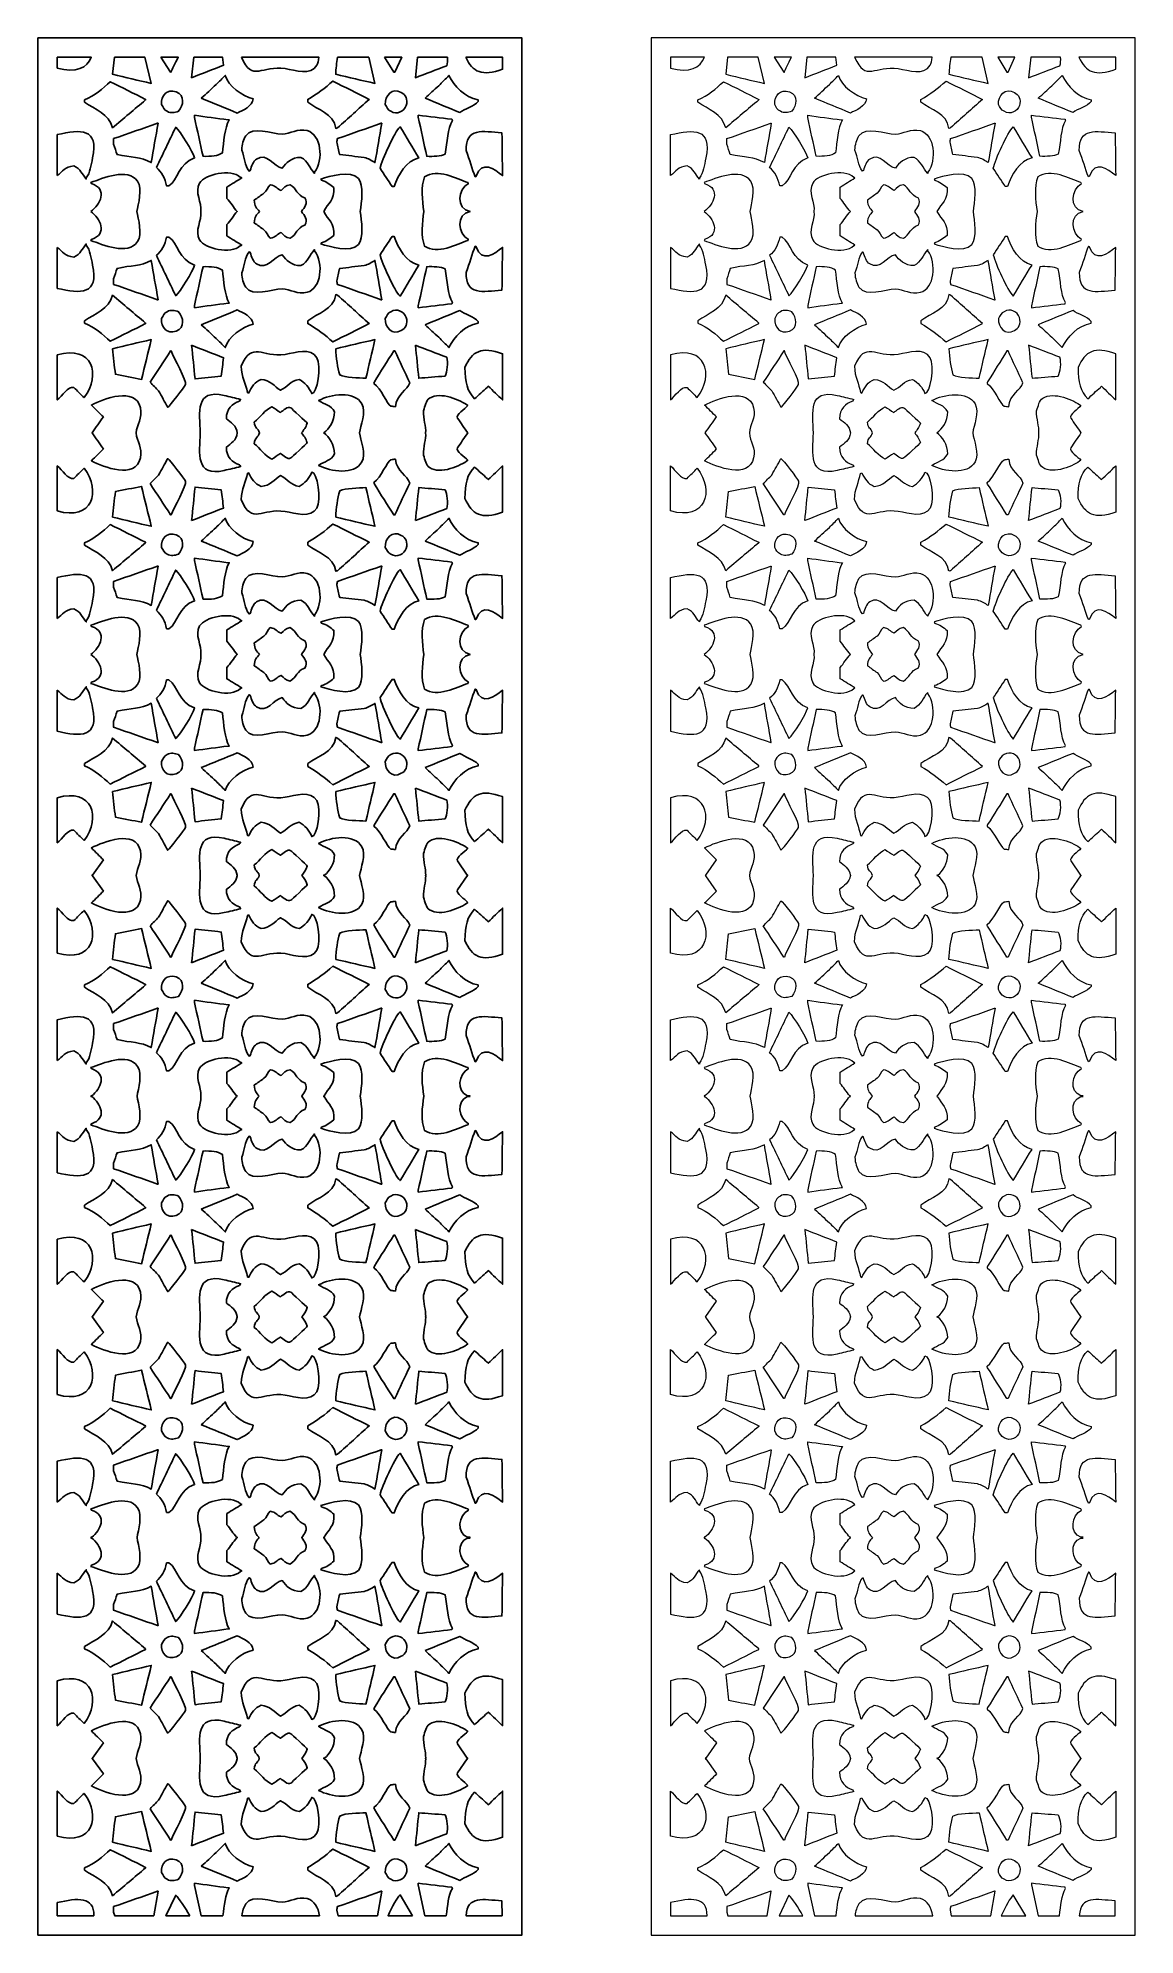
# Model space of a CAD drawing. Header units: centimetres. Extents: x -9.3 to 6.6, y -13.8 to 13.7.
import ezdxf

# ---------------------------------------------------------------- set-up
doc = ezdxf.new("R2010")
doc.units = ezdxf.units.CM
doc.header["$MEASUREMENT"] = 0
doc.layers.add('layer 1', color=7, linetype='Continuous')

msp = doc.modelspace()

# ---------------------------------------------------------------- linework, layer by layer
at = {"layer": 'layer 1', "color": 177}
for points, knots in [([(-9.33578, 13.71711), (-9.33578, 13.71711), (-2.30717, 13.71711), (-2.30717, 13.71711), (-2.30717, 13.71711), (-2.30717, 13.71711), (-2.30717, -13.83509), (-2.30717, -13.83509), (-2.30717, -13.83509), (-2.30717, -13.83509), (-9.33578, -13.83509), (-9.33578, -13.83509), (-9.33578, -13.83509), (-9.33578, -13.83509), (-9.33578, 13.71711), (-9.33578, 13.71711)], [0, 0, 0, 0, 0.2, 0.2, 0.2, 0.2, 0.4, 0.4, 0.4, 0.4, 0.6, 0.6, 0.6, 0.6, 1, 1, 1, 1]), ([(-9.05463, 13.43596), (-9.05463, 13.43596), (-8.56221, 13.43596), (-8.56221, 13.43596), (-8.56221, 13.43596), (-8.6175, 13.28643), (-8.78185, 13.19962), (-9.05463, 13.27983), (-9.05463, 13.27983), (-9.05463, 13.27983), (-9.05463, 13.43596), (-9.05463, 13.43596)], [0, 0, 0, 0, 0.25, 0.25, 0.25, 0.25, 0.5, 0.5, 0.5, 0.5, 1, 1, 1, 1]), ([(-8.22512, 13.43596), (-8.22512, 13.43596), (-7.78244, 13.43596), (-7.78244, 13.43596), (-7.78244, 13.43596), (-7.78244, 13.43596), (-7.69026, 13.05663), (-7.69026, 13.05663), (-7.69026, 13.05663), (-7.87768, 13.1007), (-8.06514, 13.1448), (-8.25256, 13.18889), (-8.25256, 13.18889), (-8.25256, 13.18889), (-8.22512, 13.43596), (-8.22512, 13.43596)], [0, 0, 0, 0, 0.2, 0.2, 0.2, 0.2, 0.4, 0.4, 0.4, 0.4, 0.6, 0.6, 0.6, 0.6, 1, 1, 1, 1]), ([(-7.54923, 13.43596), (-7.54923, 13.43596), (-7.29879, 13.43596), (-7.29879, 13.43596), (-7.29879, 13.43596), (-7.34328, 13.34743), (-7.38762, 13.2622), (-7.40083, 13.22196), (-7.40083, 13.22196), (-7.40361, 13.22196), (-7.40636, 13.22196), (-7.40912, 13.22196), (-7.40912, 13.22196), (-7.40912, 13.22196), (-7.54923, 13.43596), (-7.54923, 13.43596)], [0, 0, 0, 0, 0.2, 0.2, 0.2, 0.2, 0.4, 0.4, 0.4, 0.4, 0.6, 0.6, 0.6, 0.6, 1, 1, 1, 1]), ([(-7.07302, 13.43596), (-7.07302, 13.43596), (-6.65446, 13.43596), (-6.65446, 13.43596), (-6.65446, 13.43596), (-6.65446, 13.43596), (-6.64009, 13.32117), (-6.64009, 13.32117), (-6.64009, 13.32117), (-6.79443, 13.26056), (-6.94881, 13.19991), (-7.10317, 13.13929), (-7.10317, 13.13929), (-7.10317, 13.13929), (-7.07302, 13.43596), (-7.07302, 13.43596)], [0, 0, 0, 0, 0.2, 0.2, 0.2, 0.2, 0.4, 0.4, 0.4, 0.4, 0.6, 0.6, 0.6, 0.6, 1, 1, 1, 1]), ([(-6.37982, 13.43596), (-6.37982, 13.43596), (-5.25586, 13.43596), (-5.25586, 13.43596), (-5.25586, 13.43596), (-5.25937, 13.38813), (-5.26828, 13.34714), (-5.28401, 13.32117), (-5.28401, 13.32117), (-5.37666, 13.16815), (-5.59112, 13.24595), (-5.74705, 13.27156), (-5.74705, 13.27156), (-6.07993, 13.32624), (-6.22179, 13.06823), (-6.37982, 13.43596)], [0, 0, 0, 0, 0.2, 0.2, 0.2, 0.2, 0.4, 0.4, 0.4, 0.4, 0.6, 0.6, 0.6, 0.6, 1, 1, 1, 1]), ([(-4.98323, 13.43596), (-4.98323, 13.43596), (-4.52986, 13.43596), (-4.52986, 13.43596), (-4.52986, 13.43596), (-4.52986, 13.43596), (-4.44055, 13.05663), (-4.44055, 13.05663), (-4.44055, 13.05663), (-4.63072, 13.1007), (-4.82094, 13.1448), (-5.01111, 13.18889), (-5.01111, 13.18889), (-5.00698, 13.27155), (-4.9973, 13.35715), (-4.98323, 13.43596)], [0, 0, 0, 0, 0.2, 0.2, 0.2, 0.2, 0.4, 0.4, 0.4, 0.4, 0.6, 0.6, 0.6, 0.6, 1, 1, 1, 1]), ([(-4.30248, 13.43596), (-4.30248, 13.43596), (-4.05177, 13.43596), (-4.05177, 13.43596), (-4.05177, 13.43596), (-4.05177, 13.43596), (-4.15114, 13.22196), (-4.15114, 13.22196), (-4.15114, 13.22196), (-4.15665, 13.22196), (-4.16216, 13.22196), (-4.16767, 13.22196), (-4.16767, 13.22196), (-4.16767, 13.22196), (-4.30248, 13.43596), (-4.30248, 13.43596)], [0, 0, 0, 0, 0.2, 0.2, 0.2, 0.2, 0.4, 0.4, 0.4, 0.4, 0.6, 0.6, 0.6, 0.6, 1, 1, 1, 1]), ([(-3.82278, 13.43596), (-3.82278, 13.43596), (-3.38838, 13.43596), (-3.38838, 13.43596), (-3.38838, 13.43596), (-3.38581, 13.39115), (-3.38862, 13.34609), (-3.39866, 13.3129), (-3.39866, 13.3129), (-3.55025, 13.25505), (-3.70187, 13.19714), (-3.85346, 13.13929), (-3.85346, 13.13929), (-3.85346, 13.13929), (-3.82278, 13.43596), (-3.82278, 13.43596)], [0, 0, 0, 0, 0.2, 0.2, 0.2, 0.2, 0.4, 0.4, 0.4, 0.4, 0.6, 0.6, 0.6, 0.6, 1, 1, 1, 1]), ([(-3.12241, 13.43596), (-3.12241, 13.43596), (-2.58832, 13.43596), (-2.58832, 13.43596), (-2.58832, 13.43596), (-2.58832, 13.43596), (-2.58832, 13.26329), (-2.58832, 13.26329), (-2.58832, 13.26329), (-2.88498, 13.15576), (-3.02136, 13.22096), (-3.12241, 13.43596)], [0, 0, 0, 0, 0.25, 0.25, 0.25, 0.25, 0.5, 0.5, 0.5, 0.5, 1, 1, 1, 1]), ([(-8.65775, 12.78381), (-8.50822, 12.6796), (-8.30137, 12.61361), (-8.25256, 12.4118), (-8.25256, 12.4118), (-8.0927, 12.54681), (-7.93281, 12.68185), (-7.77296, 12.81688), (-7.77296, 12.81688), (-7.77296, 12.81963), (-7.77296, 12.82239), (-7.77296, 12.82515), (-7.77296, 12.82515), (-7.94383, 12.91056), (-8.11475, 12.996), (-8.28562, 13.08141), (-8.28562, 13.08141), (-8.39499, 12.98266), (-8.51073, 12.87743), (-8.65775, 12.81688), (-8.65775, 12.81688), (-8.65775, 12.80586), (-8.65775, 12.79483), (-8.65775, 12.78381)], [0, 0, 0, 0, 0.14285714, 0.14285714, 0.14285714, 0.14285714, 0.28571429, 0.28571429, 0.28571429, 0.28571429, 0.42857143, 0.42857143, 0.42857143, 0.42857143, 0.57142857, 0.57142857, 0.57142857, 0.57142857, 0.71428571, 0.71428571, 0.71428571, 0.71428571, 1, 1, 1, 1]), ([(-7.54142, 12.75074), (-7.51476, 12.70727), (-7.50716, 12.67418), (-7.45874, 12.65153), (-7.45874, 12.65153), (-7.40474, 12.61797), (-7.35236, 12.63417), (-7.29334, 12.65153), (-7.29334, 12.65153), (-7.22292, 12.73785), (-7.19423, 12.88256), (-7.32643, 12.93262), (-7.32643, 12.93262), (-7.46501, 12.97732), (-7.54749, 12.88409), (-7.54142, 12.75074)], [0, 0, 0, 0, 0.2, 0.2, 0.2, 0.2, 0.4, 0.4, 0.4, 0.4, 0.6, 0.6, 0.6, 0.6, 1, 1, 1, 1]), ([(-6.96259, 12.84168), (-6.78896, 12.77003), (-6.61527, 12.69836), (-6.44164, 12.62673), (-6.44164, 12.62673), (-6.36238, 12.66539), (-6.21712, 12.72214), (-6.21011, 12.83341), (-6.21011, 12.83341), (-6.36923, 12.87162), (-6.57463, 13.02156), (-6.61531, 13.17235), (-6.61531, 13.17235), (-6.65938, 13.12826), (-6.70349, 13.08415), (-6.74758, 13.04008), (-6.74758, 13.04008), (-6.81925, 12.97396), (-6.89092, 12.9078), (-6.96259, 12.84168)], [0, 0, 0, 0, 0.16666667, 0.16666667, 0.16666667, 0.16666667, 0.33333333, 0.33333333, 0.33333333, 0.33333333, 0.5, 0.5, 0.5, 0.5, 0.66666667, 0.66666667, 0.66666667, 0.66666667, 1, 1, 1, 1]), ([(-5.41628, 12.78381), (-5.27538, 12.67281), (-5.03895, 12.62326), (-5.01111, 12.40351), (-5.01111, 12.40351), (-5.00284, 12.40629), (-4.99458, 12.40904), (-4.98631, 12.4118), (-4.98631, 12.4118), (-4.83197, 12.54957), (-4.67759, 12.68738), (-4.52324, 12.82515), (-4.52324, 12.82515), (-4.69963, 12.91331), (-4.87608, 13.00152), (-5.05247, 13.0897), (-5.05247, 13.0897), (-5.16187, 12.99144), (-5.28437, 12.90163), (-5.41628, 12.82515), (-5.41628, 12.82515), (-5.41628, 12.81135), (-5.41628, 12.79759), (-5.41628, 12.78381)], [0, 0, 0, 0, 0.14285714, 0.14285714, 0.14285714, 0.14285714, 0.28571429, 0.28571429, 0.28571429, 0.28571429, 0.42857143, 0.42857143, 0.42857143, 0.42857143, 0.57142857, 0.57142857, 0.57142857, 0.57142857, 0.71428571, 0.71428571, 0.71428571, 0.71428571, 1, 1, 1, 1]), ([(-4.2917, 12.75074), (-4.26505, 12.70727), (-4.25746, 12.67418), (-4.20903, 12.65153), (-4.20903, 12.65153), (-4.11871, 12.59455), (-4.01524, 12.65533), (-3.98576, 12.73421), (-3.98576, 12.73421), (-3.95958, 12.82383), (-3.99727, 12.89702), (-4.06018, 12.92434), (-4.06018, 12.92434), (-4.18927, 13.00518), (-4.29801, 12.87851), (-4.2917, 12.75074)], [0, 0, 0, 0, 0.2, 0.2, 0.2, 0.2, 0.4, 0.4, 0.4, 0.4, 0.6, 0.6, 0.6, 0.6, 1, 1, 1, 1]), ([(-3.71288, 12.84168), (-3.54478, 12.77279), (-3.3766, 12.70389), (-3.20848, 12.63502), (-3.20848, 12.63502), (-3.14117, 12.68343), (-2.99596, 12.72609), (-2.94387, 12.79208), (-2.94387, 12.79208), (-2.94387, 12.80034), (-2.94387, 12.80861), (-2.94387, 12.81688), (-2.94387, 12.81688), (-3.13481, 12.85061), (-3.29177, 13.01622), (-3.36558, 13.17235), (-3.36558, 13.17235), (-3.4152, 13.12275), (-3.46482, 13.07315), (-3.51443, 13.02356), (-3.51443, 13.02356), (-3.58056, 12.96293), (-3.64674, 12.90229), (-3.71288, 12.84168)], [0, 0, 0, 0, 0.14285714, 0.14285714, 0.14285714, 0.14285714, 0.28571429, 0.28571429, 0.28571429, 0.28571429, 0.42857143, 0.42857143, 0.42857143, 0.42857143, 0.57142857, 0.57142857, 0.57142857, 0.57142857, 0.71428571, 0.71428571, 0.71428571, 0.71428571, 1, 1, 1, 1]), ([(-9.05463, 11.71736), (-8.97932, 11.77599), (-8.94233, 11.84813), (-8.81485, 11.85791), (-8.81485, 11.85791), (-8.70909, 11.81321), (-8.70356, 11.74151), (-8.63293, 11.66776), (-8.63293, 11.66776), (-8.63293, 11.67327), (-8.63293, 11.67878), (-8.63293, 11.6843), (-8.63293, 11.6843), (-8.577, 11.75625), (-8.56443, 11.86982), (-8.54195, 11.97365), (-8.54195, 11.97365), (-8.44799, 12.40768), (-8.71398, 12.39338), (-9.05463, 12.31259), (-9.05463, 12.31259), (-9.05463, 12.1142), (-9.05463, 11.91574), (-9.05463, 11.71736)], [0, 0, 0, 0, 0.14285714, 0.14285714, 0.14285714, 0.14285714, 0.28571429, 0.28571429, 0.28571429, 0.28571429, 0.42857143, 0.42857143, 0.42857143, 0.42857143, 0.57142857, 0.57142857, 0.57142857, 0.57142857, 0.71428571, 0.71428571, 0.71428571, 0.71428571, 1, 1, 1, 1]), ([(-8.23602, 12.17205), (-8.21949, 12.12244), (-8.20293, 12.07284), (-8.1864, 12.02324), (-8.1864, 12.02324), (-7.98708, 11.97763), (-7.84078, 11.99149), (-7.69026, 11.90751), (-7.69026, 11.90751), (-7.6572, 12.09762), (-7.62411, 12.28779), (-7.59102, 12.47792), (-7.59102, 12.47792), (-7.59378, 12.47792), (-7.59655, 12.47792), (-7.59931, 12.47792), (-7.59931, 12.47792), (-7.81152, 12.40351), (-8.02381, 12.32911), (-8.23602, 12.25472), (-8.23602, 12.25472), (-8.23602, 12.22718), (-8.23602, 12.19959), (-8.23602, 12.17205)], [0, 0, 0, 0, 0.14285714, 0.14285714, 0.14285714, 0.14285714, 0.28571429, 0.28571429, 0.28571429, 0.28571429, 0.42857143, 0.42857143, 0.42857143, 0.42857143, 0.57142857, 0.57142857, 0.57142857, 0.57142857, 0.71428571, 0.71428571, 0.71428571, 0.71428571, 1, 1, 1, 1]), ([(-7.61584, 11.83311), (-7.53874, 11.77386), (-7.49215, 11.67999), (-7.46699, 11.56855), (-7.46699, 11.56855), (-7.45597, 11.56855), (-7.44496, 11.56855), (-7.43392, 11.56855), (-7.43392, 11.56855), (-7.29802, 11.65545), (-7.29047, 11.89792), (-7.06182, 11.97365), (-7.06182, 11.97365), (-7.086, 12.06982), (-7.2662, 12.35604), (-7.3347, 12.42005), (-7.3347, 12.42005), (-7.42839, 12.22443), (-7.52214, 12.02873), (-7.61584, 11.83311)], [0, 0, 0, 0, 0.16666667, 0.16666667, 0.16666667, 0.16666667, 0.33333333, 0.33333333, 0.33333333, 0.33333333, 0.5, 0.5, 0.5, 0.5, 0.66666667, 0.66666667, 0.66666667, 0.66666667, 1, 1, 1, 1]), ([(-7.06182, 12.56059), (-7.02048, 12.37324), (-6.97913, 12.18581), (-6.93777, 11.99845), (-6.93777, 11.99845), (-6.82565, 11.9946), (-6.71867, 12.00262), (-6.65662, 12.04804), (-6.65662, 12.04804), (-6.63724, 12.20298), (-6.62512, 12.4169), (-6.5574, 12.52752), (-6.5574, 12.52752), (-6.56293, 12.52752), (-6.56844, 12.52752), (-6.57393, 12.52752), (-6.57393, 12.52752), (-6.73656, 12.54957), (-6.89921, 12.57162), (-7.06182, 12.59368), (-7.06182, 12.59368), (-7.06182, 12.58264), (-7.06182, 12.57162), (-7.06182, 12.56059)], [0, 0, 0, 0, 0.14285714, 0.14285714, 0.14285714, 0.14285714, 0.28571429, 0.28571429, 0.28571429, 0.28571429, 0.42857143, 0.42857143, 0.42857143, 0.42857143, 0.57142857, 0.57142857, 0.57142857, 0.57142857, 0.71428571, 0.71428571, 0.71428571, 0.71428571, 1, 1, 1, 1]), ([(-6.3755, 12.08937), (-6.3316, 11.97911), (-6.33377, 11.86682), (-6.268, 11.78348), (-6.268, 11.78348), (-6.26249, 11.78624), (-6.25696, 11.78901), (-6.25145, 11.79177), (-6.25145, 11.79177), (-6.23607, 11.84926), (-6.20893, 11.93018), (-6.16049, 11.95712), (-6.16049, 11.95712), (-6.01072, 12.06161), (-5.91179, 11.84362), (-5.78841, 11.82482), (-5.78841, 11.82482), (-5.73016, 11.9057), (-5.65653, 11.98273), (-5.51553, 11.9819), (-5.51553, 11.9819), (-5.40913, 11.92678), (-5.39511, 11.82954), (-5.31708, 11.75043), (-5.31708, 11.75043), (-5.31708, 11.75595), (-5.31708, 11.76144), (-5.31708, 11.76697), (-5.31708, 11.76697), (-5.18546, 11.94641), (-5.21883, 12.3161), (-5.42457, 12.37046), (-5.42457, 12.37046), (-5.56593, 12.4078), (-5.67219, 12.32348), (-5.78841, 12.32086), (-5.78841, 12.32086), (-5.94433, 12.31733), (-6.21193, 12.44721), (-6.31761, 12.29606), (-6.31761, 12.29606), (-6.35096, 12.24177), (-6.37355, 12.17075), (-6.3755, 12.08937)], [0, 0, 0, 0, 0.08333333, 0.08333333, 0.08333333, 0.08333333, 0.16666667, 0.16666667, 0.16666667, 0.16666667, 0.25, 0.25, 0.25, 0.25, 0.33333333, 0.33333333, 0.33333333, 0.33333333, 0.41666667, 0.41666667, 0.41666667, 0.41666667, 0.5, 0.5, 0.5, 0.5, 0.58333333, 0.58333333, 0.58333333, 0.58333333, 0.66666667, 0.66666667, 0.66666667, 0.66666667, 0.75, 0.75, 0.75, 0.75, 0.83333333, 0.83333333, 0.83333333, 0.83333333, 1, 1, 1, 1]), ([(-4.99458, 12.20512), (-4.98082, 12.14451), (-4.96702, 12.08386), (-4.95322, 12.02324), (-4.95322, 12.02324), (-4.83472, 12.00946), (-4.71619, 11.9957), (-4.59767, 11.9819), (-4.59767, 11.9819), (-4.53263, 11.96859), (-4.48985, 11.93452), (-4.44055, 11.90751), (-4.44055, 11.90751), (-4.40748, 12.09762), (-4.3744, 12.28779), (-4.34133, 12.47792), (-4.34133, 12.47792), (-4.34408, 12.47792), (-4.34684, 12.47792), (-4.34959, 12.47792), (-4.34959, 12.47792), (-4.56181, 12.40351), (-4.77409, 12.32911), (-4.98631, 12.25472), (-4.98631, 12.25472), (-4.98906, 12.23817), (-4.99182, 12.22165), (-4.99458, 12.20512)], [0, 0, 0, 0, 0.125, 0.125, 0.125, 0.125, 0.25, 0.25, 0.25, 0.25, 0.375, 0.375, 0.375, 0.375, 0.5, 0.5, 0.5, 0.5, 0.625, 0.625, 0.625, 0.625, 0.75, 0.75, 0.75, 0.75, 1, 1, 1, 1]), ([(-4.36615, 11.82482), (-4.30826, 11.73666), (-4.25037, 11.64847), (-4.1925, 11.56029), (-4.1925, 11.56029), (-4.18145, 11.56029), (-4.17043, 11.56029), (-4.15941, 11.56029), (-4.15941, 11.56029), (-4.11039, 11.7228), (-3.98141, 11.93988), (-3.80384, 11.97365), (-3.80384, 11.97365), (-3.8948, 12.12518), (-3.98577, 12.27679), (-4.07672, 12.42832), (-4.07672, 12.42832), (-4.15912, 12.34217), (-4.33759, 11.9541), (-4.36615, 11.82482)], [0, 0, 0, 0, 0.16666667, 0.16666667, 0.16666667, 0.16666667, 0.33333333, 0.33333333, 0.33333333, 0.33333333, 0.5, 0.5, 0.5, 0.5, 0.66666667, 0.66666667, 0.66666667, 0.66666667, 1, 1, 1, 1]), ([(-3.8121, 12.56888), (-3.77077, 12.37875), (-3.72943, 12.18854), (-3.68808, 11.99845), (-3.68808, 11.99845), (-3.59508, 11.99553), (-3.48088, 11.99685), (-3.42347, 12.0315), (-3.42347, 12.0315), (-3.38371, 12.20321), (-3.39104, 12.39679), (-3.31597, 12.51926), (-3.31597, 12.51926), (-3.31873, 12.52477), (-3.32148, 12.5303), (-3.32424, 12.53579), (-3.32424, 12.53579), (-3.48685, 12.55508), (-3.64951, 12.57437), (-3.8121, 12.59368), (-3.8121, 12.59368), (-3.8121, 12.58539), (-3.8121, 12.57713), (-3.8121, 12.56888)], [0, 0, 0, 0, 0.14285714, 0.14285714, 0.14285714, 0.14285714, 0.28571429, 0.28571429, 0.28571429, 0.28571429, 0.42857143, 0.42857143, 0.42857143, 0.42857143, 0.57142857, 0.57142857, 0.57142857, 0.57142857, 0.71428571, 0.71428571, 0.71428571, 0.71428571, 1, 1, 1, 1]), ([(-3.11752, 12.08111), (-3.06333, 11.94496), (-3.03209, 11.8155), (-2.9852, 11.70083), (-2.9852, 11.70083), (-2.97971, 11.70359), (-2.9742, 11.70634), (-2.96867, 11.7091), (-2.96867, 11.7091), (-2.89049, 11.94994), (-2.70546, 11.81276), (-2.58832, 11.71736), (-2.58832, 11.71736), (-2.59105, 11.92403), (-2.59381, 12.13073), (-2.59657, 12.33739), (-2.59657, 12.33739), (-2.87799, 12.35925), (-3.12328, 12.42373), (-3.11752, 12.08111)], [0, 0, 0, 0, 0.16666667, 0.16666667, 0.16666667, 0.16666667, 0.33333333, 0.33333333, 0.33333333, 0.33333333, 0.5, 0.5, 0.5, 0.5, 0.66666667, 0.66666667, 0.66666667, 0.66666667, 1, 1, 1, 1]), ([(-8.56677, 11.19654), (-8.43294, 11.29369), (-8.31316, 11.52337), (-8.5585, 11.60162), (-8.5585, 11.60162), (-8.56126, 11.60715), (-8.56401, 11.61265), (-8.56677, 11.61816), (-8.56677, 11.61816), (-8.40048, 11.67448), (-8.02826, 11.84149), (-7.88872, 11.63469), (-7.88872, 11.63469), (-7.81356, 11.52331), (-7.87998, 11.30328), (-7.89699, 11.19654), (-7.89699, 11.19654), (-7.87998, 11.08979), (-7.81356, 10.86978), (-7.88872, 10.75838), (-7.88872, 10.75838), (-8.02826, 10.5516), (-8.40048, 10.71859), (-8.56677, 10.77491), (-8.56677, 10.77491), (-8.56401, 10.78042), (-8.56126, 10.78593), (-8.5585, 10.79146), (-8.5585, 10.79146), (-8.31316, 10.86972), (-8.43294, 11.09937), (-8.56677, 11.19654)], [0, 0, 0, 0, 0.11111111, 0.11111111, 0.11111111, 0.11111111, 0.22222222, 0.22222222, 0.22222222, 0.22222222, 0.33333333, 0.33333333, 0.33333333, 0.33333333, 0.44444444, 0.44444444, 0.44444444, 0.44444444, 0.55555556, 0.55555556, 0.55555556, 0.55555556, 0.66666667, 0.66666667, 0.66666667, 0.66666667, 0.77777778, 0.77777778, 0.77777778, 0.77777778, 1, 1, 1, 1]), ([(-6.97086, 11.19654), (-6.95321, 11.32459), (-7.06421, 11.47489), (-6.98739, 11.60989), (-6.98739, 11.60989), (-6.91774, 11.73231), (-6.53339, 11.82824), (-6.39203, 11.69256), (-6.39203, 11.69256), (-6.38652, 11.68981), (-6.38099, 11.68705), (-6.3755, 11.6843), (-6.3755, 11.6843), (-6.44715, 11.6402), (-6.51882, 11.59611), (-6.59049, 11.55202), (-6.59049, 11.55202), (-6.59049, 11.49692), (-6.59049, 11.44179), (-6.59049, 11.38667), (-6.59049, 11.38667), (-6.54088, 11.33158), (-6.49126, 11.25164), (-6.44164, 11.19654), (-6.44164, 11.19654), (-6.49126, 11.14143), (-6.54088, 11.06151), (-6.59049, 11.0064), (-6.59049, 11.0064), (-6.59049, 10.95128), (-6.59049, 10.89616), (-6.59049, 10.84105), (-6.59049, 10.84105), (-6.51882, 10.79696), (-6.44715, 10.75286), (-6.3755, 10.70877), (-6.3755, 10.70877), (-6.38099, 10.70602), (-6.38652, 10.70326), (-6.39203, 10.7005), (-6.39203, 10.7005), (-6.53339, 10.56483), (-6.91774, 10.66077), (-6.98739, 10.78318), (-6.98739, 10.78318), (-7.06421, 10.91819), (-6.95321, 11.06848), (-6.97086, 11.19654)], [0, 0, 0, 0, 0.07692308, 0.07692308, 0.07692308, 0.07692308, 0.15384615, 0.15384615, 0.15384615, 0.15384615, 0.23076923, 0.23076923, 0.23076923, 0.23076923, 0.30769231, 0.30769231, 0.30769231, 0.30769231, 0.38461538, 0.38461538, 0.38461538, 0.38461538, 0.46153846, 0.46153846, 0.46153846, 0.46153846, 0.53846154, 0.53846154, 0.53846154, 0.53846154, 0.61538462, 0.61538462, 0.61538462, 0.61538462, 0.69230769, 0.69230769, 0.69230769, 0.69230769, 0.76923077, 0.76923077, 0.76923077, 0.76923077, 0.84615385, 0.84615385, 0.84615385, 0.84615385, 1, 1, 1, 1]), ([(-6.11916, 11.19654), (-6.15768, 11.24669), (-6.19367, 11.26923), (-6.19358, 11.36187), (-6.19358, 11.36187), (-6.14671, 11.39494), (-6.09985, 11.42803), (-6.05302, 11.46108), (-6.05302, 11.46108), (-6.01376, 11.49369), (-6.00275, 11.55132), (-5.96204, 11.58509), (-5.96204, 11.58509), (-5.87967, 11.57271), (-5.86946, 11.52775), (-5.80494, 11.50241), (-5.80494, 11.50241), (-5.76209, 11.53801), (-5.74396, 11.57548), (-5.67263, 11.58509), (-5.67263, 11.58509), (-5.57944, 11.53246), (-5.57255, 11.43254), (-5.45764, 11.39494), (-5.45764, 11.39494), (-5.4062, 11.31091), (-5.46866, 11.25957), (-5.50726, 11.19654), (-5.50726, 11.19654), (-5.46866, 11.1335), (-5.4062, 11.08218), (-5.45764, 10.99813), (-5.45764, 10.99813), (-5.57255, 10.96055), (-5.57944, 10.8606), (-5.67263, 10.808), (-5.67263, 10.808), (-5.74396, 10.81759), (-5.76209, 10.85505), (-5.80494, 10.89065), (-5.80494, 10.89065), (-5.86946, 10.86532), (-5.87967, 10.82036), (-5.96204, 10.808), (-5.96204, 10.808), (-6.00275, 10.84177), (-6.01376, 10.89937), (-6.05302, 10.93199), (-6.05302, 10.93199), (-6.09985, 10.96504), (-6.14671, 10.99813), (-6.19358, 11.0312), (-6.19358, 11.0312), (-6.19367, 11.12384), (-6.15768, 11.14637), (-6.11916, 11.19654)], [0, 0, 0, 0, 0.06666667, 0.06666667, 0.06666667, 0.06666667, 0.13333333, 0.13333333, 0.13333333, 0.13333333, 0.2, 0.2, 0.2, 0.2, 0.26666667, 0.26666667, 0.26666667, 0.26666667, 0.33333333, 0.33333333, 0.33333333, 0.33333333, 0.4, 0.4, 0.4, 0.4, 0.46666667, 0.46666667, 0.46666667, 0.46666667, 0.53333333, 0.53333333, 0.53333333, 0.53333333, 0.6, 0.6, 0.6, 0.6, 0.66666667, 0.66666667, 0.66666667, 0.66666667, 0.73333333, 0.73333333, 0.73333333, 0.73333333, 0.8, 0.8, 0.8, 0.8, 0.86666667, 0.86666667, 0.86666667, 0.86666667, 1, 1, 1, 1]), ([(-5.18476, 11.19654), (-5.11974, 11.31812), (-5.02564, 11.36212), (-5.03593, 11.54375), (-5.03593, 11.54375), (-5.09059, 11.58533), (-5.14308, 11.62873), (-5.21783, 11.65123), (-5.21783, 11.65123), (-5.22059, 11.65674), (-5.22336, 11.66225), (-5.22612, 11.66776), (-5.22612, 11.66776), (-5.10264, 11.70455), (-4.79172, 11.80306), (-4.68036, 11.67603), (-4.68036, 11.67603), (-4.59825, 11.58237), (-4.63727, 11.32246), (-4.65556, 11.19654), (-4.65556, 11.19654), (-4.63727, 11.07061), (-4.59825, 10.8107), (-4.68036, 10.71704), (-4.68036, 10.71704), (-4.79172, 10.59001), (-5.10264, 10.68852), (-5.22612, 10.72531), (-5.22612, 10.72531), (-5.22336, 10.73082), (-5.22059, 10.73635), (-5.21783, 10.74186), (-5.21783, 10.74186), (-5.14308, 10.76434), (-5.09059, 10.80773), (-5.03593, 10.84932), (-5.03593, 10.84932), (-5.02564, 11.03095), (-5.11974, 11.07495), (-5.18476, 11.19654)], [0, 0, 0, 0, 0.09090909, 0.09090909, 0.09090909, 0.09090909, 0.18181818, 0.18181818, 0.18181818, 0.18181818, 0.27272727, 0.27272727, 0.27272727, 0.27272727, 0.36363636, 0.36363636, 0.36363636, 0.36363636, 0.45454545, 0.45454545, 0.45454545, 0.45454545, 0.54545455, 0.54545455, 0.54545455, 0.54545455, 0.63636364, 0.63636364, 0.63636364, 0.63636364, 0.72727273, 0.72727273, 0.72727273, 0.72727273, 0.81818182, 0.81818182, 0.81818182, 0.81818182, 1, 1, 1, 1]), ([(-3.72943, 11.19654), (-3.75646, 11.36019), (-3.77405, 11.55321), (-3.72116, 11.70083), (-3.72116, 11.70083), (-3.53087, 11.82792), (-3.25559, 11.67274), (-3.0927, 11.61816), (-3.0927, 11.61816), (-3.08996, 11.61265), (-3.08719, 11.60715), (-3.08445, 11.60162), (-3.08445, 11.60162), (-3.23583, 11.52135), (-3.27016, 11.23858), (-3.05963, 11.19654), (-3.05963, 11.19654), (-3.27016, 11.15449), (-3.23583, 10.87172), (-3.08445, 10.79146), (-3.08445, 10.79146), (-3.08719, 10.78593), (-3.08996, 10.78042), (-3.0927, 10.77491), (-3.0927, 10.77491), (-3.25559, 10.72034), (-3.53087, 10.56515), (-3.72116, 10.69226), (-3.72116, 10.69226), (-3.77405, 10.83986), (-3.75646, 11.03288), (-3.72943, 11.19654)], [0, 0, 0, 0, 0.11111111, 0.11111111, 0.11111111, 0.11111111, 0.22222222, 0.22222222, 0.22222222, 0.22222222, 0.33333333, 0.33333333, 0.33333333, 0.33333333, 0.44444444, 0.44444444, 0.44444444, 0.44444444, 0.55555556, 0.55555556, 0.55555556, 0.55555556, 0.66666667, 0.66666667, 0.66666667, 0.66666667, 0.77777778, 0.77777778, 0.77777778, 0.77777778, 1, 1, 1, 1]), ([(-7.61584, 10.55998), (-7.53874, 10.61923), (-7.49215, 10.71308), (-7.46699, 10.82451), (-7.46699, 10.82451), (-7.45597, 10.82451), (-7.44496, 10.82451), (-7.43392, 10.82451), (-7.43392, 10.82451), (-7.29802, 10.73761), (-7.29047, 10.49516), (-7.06182, 10.41944), (-7.06182, 10.41944), (-7.086, 10.32325), (-7.2662, 10.03703), (-7.3347, 9.97302), (-7.3347, 9.97302), (-7.42839, 10.16866), (-7.52214, 10.36434), (-7.61584, 10.55998)], [0, 0, 0, 0, 0.16666667, 0.16666667, 0.16666667, 0.16666667, 0.33333333, 0.33333333, 0.33333333, 0.33333333, 0.5, 0.5, 0.5, 0.5, 0.66666667, 0.66666667, 0.66666667, 0.66666667, 1, 1, 1, 1]), ([(-4.36615, 10.56825), (-4.30826, 10.65641), (-4.25037, 10.74462), (-4.1925, 10.83278), (-4.1925, 10.83278), (-4.18145, 10.83278), (-4.17043, 10.83278), (-4.15941, 10.83278), (-4.15941, 10.83278), (-4.11039, 10.67029), (-3.98141, 10.45318), (-3.80384, 10.41944), (-3.80384, 10.41944), (-3.8948, 10.26789), (-3.98577, 10.1163), (-4.07672, 9.96475), (-4.07672, 9.96475), (-4.15912, 10.0509), (-4.33759, 10.43897), (-4.36615, 10.56825)], [0, 0, 0, 0, 0.16666667, 0.16666667, 0.16666667, 0.16666667, 0.33333333, 0.33333333, 0.33333333, 0.33333333, 0.5, 0.5, 0.5, 0.5, 0.66666667, 0.66666667, 0.66666667, 0.66666667, 1, 1, 1, 1]), ([(-9.05463, 10.6757), (-8.97932, 10.61708), (-8.94233, 10.54494), (-8.81485, 10.53518), (-8.81485, 10.53518), (-8.70909, 10.57987), (-8.70356, 10.65156), (-8.63293, 10.72531), (-8.63293, 10.72531), (-8.63293, 10.71981), (-8.63293, 10.71428), (-8.63293, 10.70877), (-8.63293, 10.70877), (-8.577, 10.63682), (-8.56443, 10.52327), (-8.54195, 10.41944), (-8.54195, 10.41944), (-8.44799, 9.98538), (-8.71398, 9.99969), (-9.05463, 10.08049), (-9.05463, 10.08049), (-9.05463, 10.27887), (-9.05463, 10.47733), (-9.05463, 10.6757)], [0, 0, 0, 0, 0.14285714, 0.14285714, 0.14285714, 0.14285714, 0.28571429, 0.28571429, 0.28571429, 0.28571429, 0.42857143, 0.42857143, 0.42857143, 0.42857143, 0.57142857, 0.57142857, 0.57142857, 0.57142857, 0.71428571, 0.71428571, 0.71428571, 0.71428571, 1, 1, 1, 1]), ([(-8.23602, 10.22102), (-8.21949, 10.27062), (-8.20293, 10.32023), (-8.1864, 10.36983), (-8.1864, 10.36983), (-7.98708, 10.41543), (-7.84078, 10.40158), (-7.69026, 10.48557), (-7.69026, 10.48557), (-7.6572, 10.29544), (-7.62411, 10.10528), (-7.59102, 9.91515), (-7.59102, 9.91515), (-7.59378, 9.91515), (-7.59655, 9.91515), (-7.59931, 9.91515), (-7.59931, 9.91515), (-7.81152, 9.98955), (-8.02381, 10.06396), (-8.23602, 10.13835), (-8.23602, 10.13835), (-8.23602, 10.1659), (-8.23602, 10.19348), (-8.23602, 10.22102)], [0, 0, 0, 0, 0.14285714, 0.14285714, 0.14285714, 0.14285714, 0.28571429, 0.28571429, 0.28571429, 0.28571429, 0.42857143, 0.42857143, 0.42857143, 0.42857143, 0.57142857, 0.57142857, 0.57142857, 0.57142857, 0.71428571, 0.71428571, 0.71428571, 0.71428571, 1, 1, 1, 1]), ([(-6.3755, 10.30369), (-6.3316, 10.41396), (-6.33377, 10.52627), (-6.268, 10.60958), (-6.268, 10.60958), (-6.26249, 10.60683), (-6.25696, 10.60405), (-6.25145, 10.60132), (-6.25145, 10.60132), (-6.23607, 10.54382), (-6.20893, 10.46289), (-6.16049, 10.43595), (-6.16049, 10.43595), (-6.01072, 10.33146), (-5.91179, 10.54945), (-5.78841, 10.56825), (-5.78841, 10.56825), (-5.73016, 10.48737), (-5.65653, 10.41036), (-5.51553, 10.41117), (-5.51553, 10.41117), (-5.40913, 10.4663), (-5.39511, 10.56355), (-5.31708, 10.64263), (-5.31708, 10.64263), (-5.31708, 10.63712), (-5.31708, 10.63163), (-5.31708, 10.62612), (-5.31708, 10.62612), (-5.18546, 10.44665), (-5.21883, 10.07698), (-5.42457, 10.0226), (-5.42457, 10.0226), (-5.56593, 9.98527), (-5.67219, 10.06958), (-5.78841, 10.07221), (-5.78841, 10.07221), (-5.94433, 10.07576), (-6.21193, 9.94586), (-6.31761, 10.09703), (-6.31761, 10.09703), (-6.35096, 10.15131), (-6.37355, 10.22232), (-6.3755, 10.30369)], [0, 0, 0, 0, 0.08333333, 0.08333333, 0.08333333, 0.08333333, 0.16666667, 0.16666667, 0.16666667, 0.16666667, 0.25, 0.25, 0.25, 0.25, 0.33333333, 0.33333333, 0.33333333, 0.33333333, 0.41666667, 0.41666667, 0.41666667, 0.41666667, 0.5, 0.5, 0.5, 0.5, 0.58333333, 0.58333333, 0.58333333, 0.58333333, 0.66666667, 0.66666667, 0.66666667, 0.66666667, 0.75, 0.75, 0.75, 0.75, 0.83333333, 0.83333333, 0.83333333, 0.83333333, 1, 1, 1, 1]), ([(-4.99458, 10.18797), (-4.98082, 10.24856), (-4.96702, 10.30922), (-4.95322, 10.36983), (-4.95322, 10.36983), (-4.83472, 10.38361), (-4.71619, 10.39739), (-4.59767, 10.41117), (-4.59767, 10.41117), (-4.53263, 10.42447), (-4.48985, 10.45854), (-4.44055, 10.48557), (-4.44055, 10.48557), (-4.40748, 10.29544), (-4.3744, 10.10528), (-4.34133, 9.91515), (-4.34133, 9.91515), (-4.34408, 9.91515), (-4.34684, 9.91515), (-4.34959, 9.91515), (-4.34959, 9.91515), (-4.56181, 9.98955), (-4.77409, 10.06396), (-4.98631, 10.13835), (-4.98631, 10.13835), (-4.98906, 10.1549), (-4.99182, 10.17143), (-4.99458, 10.18797)], [0, 0, 0, 0, 0.125, 0.125, 0.125, 0.125, 0.25, 0.25, 0.25, 0.25, 0.375, 0.375, 0.375, 0.375, 0.5, 0.5, 0.5, 0.5, 0.625, 0.625, 0.625, 0.625, 0.75, 0.75, 0.75, 0.75, 1, 1, 1, 1]), ([(-3.11752, 10.31196), (-3.06333, 10.44811), (-3.03209, 10.57757), (-2.9852, 10.69226), (-2.9852, 10.69226), (-2.97971, 10.68948), (-2.9742, 10.68673), (-2.96867, 10.68397), (-2.96867, 10.68397), (-2.89049, 10.44312), (-2.70546, 10.58033), (-2.58832, 10.6757), (-2.58832, 10.6757), (-2.59105, 10.46906), (-2.59381, 10.26234), (-2.59657, 10.05569), (-2.59657, 10.05569), (-2.87799, 10.03384), (-3.12328, 9.96936), (-3.11752, 10.31196)], [0, 0, 0, 0, 0.16666667, 0.16666667, 0.16666667, 0.16666667, 0.33333333, 0.33333333, 0.33333333, 0.33333333, 0.5, 0.5, 0.5, 0.5, 0.66666667, 0.66666667, 0.66666667, 0.66666667, 1, 1, 1, 1]), ([(-7.06182, 9.83248), (-7.02048, 10.01985), (-6.97913, 10.20726), (-6.93777, 10.39463), (-6.93777, 10.39463), (-6.82565, 10.39846), (-6.71867, 10.39046), (-6.65662, 10.34503), (-6.65662, 10.34503), (-6.63724, 10.1901), (-6.62512, 9.97619), (-6.5574, 9.86554), (-6.5574, 9.86554), (-6.56293, 9.86554), (-6.56844, 9.86554), (-6.57393, 9.86554), (-6.57393, 9.86554), (-6.73656, 9.8435), (-6.89921, 9.82145), (-7.06182, 9.79941), (-7.06182, 9.79941), (-7.06182, 9.81043), (-7.06182, 9.82145), (-7.06182, 9.83248)], [0, 0, 0, 0, 0.14285714, 0.14285714, 0.14285714, 0.14285714, 0.28571429, 0.28571429, 0.28571429, 0.28571429, 0.42857143, 0.42857143, 0.42857143, 0.42857143, 0.57142857, 0.57142857, 0.57142857, 0.57142857, 0.71428571, 0.71428571, 0.71428571, 0.71428571, 1, 1, 1, 1]), ([(-3.8121, 9.82421), (-3.77077, 10.01432), (-3.72943, 10.20452), (-3.68808, 10.39463), (-3.68808, 10.39463), (-3.59508, 10.39754), (-3.48088, 10.39622), (-3.42347, 10.36156), (-3.42347, 10.36156), (-3.38371, 10.18986), (-3.39104, 9.99627), (-3.31597, 9.87381), (-3.31597, 9.87381), (-3.31873, 9.8683), (-3.32148, 9.86277), (-3.32424, 9.85728), (-3.32424, 9.85728), (-3.48685, 9.83799), (-3.64951, 9.8187), (-3.8121, 9.79941), (-3.8121, 9.79941), (-3.8121, 9.80767), (-3.8121, 9.81594), (-3.8121, 9.82421)], [0, 0, 0, 0, 0.14285714, 0.14285714, 0.14285714, 0.14285714, 0.28571429, 0.28571429, 0.28571429, 0.28571429, 0.42857143, 0.42857143, 0.42857143, 0.42857143, 0.57142857, 0.57142857, 0.57142857, 0.57142857, 0.71428571, 0.71428571, 0.71428571, 0.71428571, 1, 1, 1, 1]), ([(-8.65775, 9.60926), (-8.50822, 9.71349), (-8.30137, 9.77946), (-8.25256, 9.98127), (-8.25256, 9.98127), (-8.0927, 9.84625), (-7.93281, 9.71122), (-7.77296, 9.57621), (-7.77296, 9.57621), (-7.77296, 9.57345), (-7.77296, 9.5707), (-7.77296, 9.56792), (-7.77296, 9.56792), (-7.94383, 9.48253), (-8.11475, 9.39706), (-8.28562, 9.31165), (-8.28562, 9.31165), (-8.39499, 9.41041), (-8.51073, 9.51564), (-8.65775, 9.57621), (-8.65775, 9.57621), (-8.65775, 9.58721), (-8.65775, 9.59825), (-8.65775, 9.60926)], [0, 0, 0, 0, 0.14285714, 0.14285714, 0.14285714, 0.14285714, 0.28571429, 0.28571429, 0.28571429, 0.28571429, 0.42857143, 0.42857143, 0.42857143, 0.42857143, 0.57142857, 0.57142857, 0.57142857, 0.57142857, 0.71428571, 0.71428571, 0.71428571, 0.71428571, 1, 1, 1, 1]), ([(-5.41628, 9.60926), (-5.27538, 9.72026), (-5.03895, 9.76981), (-5.01111, 9.98955), (-5.01111, 9.98955), (-5.00284, 9.9868), (-4.99458, 9.98404), (-4.98631, 9.98127), (-4.98631, 9.98127), (-4.83197, 9.8435), (-4.67759, 9.70571), (-4.52324, 9.56792), (-4.52324, 9.56792), (-4.69963, 9.47976), (-4.87608, 9.39157), (-5.05247, 9.30339), (-5.05247, 9.30339), (-5.16187, 9.40163), (-5.28437, 9.49144), (-5.41628, 9.56792), (-5.41628, 9.56792), (-5.41628, 9.58172), (-5.41628, 9.5955), (-5.41628, 9.60926)], [0, 0, 0, 0, 0.14285714, 0.14285714, 0.14285714, 0.14285714, 0.28571429, 0.28571429, 0.28571429, 0.28571429, 0.42857143, 0.42857143, 0.42857143, 0.42857143, 0.57142857, 0.57142857, 0.57142857, 0.57142857, 0.71428571, 0.71428571, 0.71428571, 0.71428571, 1, 1, 1, 1]), ([(-7.54142, 9.64235), (-7.51476, 9.6858), (-7.50716, 9.71888), (-7.45874, 9.74153), (-7.45874, 9.74153), (-7.40474, 9.77511), (-7.35236, 9.7589), (-7.29334, 9.74153), (-7.29334, 9.74153), (-7.22292, 9.65524), (-7.19423, 9.5105), (-7.32643, 9.46047), (-7.32643, 9.46047), (-7.46501, 9.41575), (-7.54749, 9.50897), (-7.54142, 9.64235)], [0, 0, 0, 0, 0.2, 0.2, 0.2, 0.2, 0.4, 0.4, 0.4, 0.4, 0.6, 0.6, 0.6, 0.6, 1, 1, 1, 1]), ([(-6.96259, 9.55141), (-6.78896, 9.62304), (-6.61527, 9.69471), (-6.44164, 9.76634), (-6.44164, 9.76634), (-6.36238, 9.72768), (-6.21712, 9.67092), (-6.21011, 9.55965), (-6.21011, 9.55965), (-6.36923, 9.52145), (-6.57463, 9.37151), (-6.61531, 9.22071), (-6.61531, 9.22071), (-6.65938, 9.26481), (-6.70349, 9.30892), (-6.74758, 9.35299), (-6.74758, 9.35299), (-6.81925, 9.41911), (-6.89092, 9.48527), (-6.96259, 9.55141)], [0, 0, 0, 0, 0.16666667, 0.16666667, 0.16666667, 0.16666667, 0.33333333, 0.33333333, 0.33333333, 0.33333333, 0.5, 0.5, 0.5, 0.5, 0.66666667, 0.66666667, 0.66666667, 0.66666667, 1, 1, 1, 1]), ([(-4.2917, 9.64235), (-4.26505, 9.6858), (-4.25746, 9.71888), (-4.20903, 9.74153), (-4.20903, 9.74153), (-4.11871, 9.79854), (-4.01524, 9.73774), (-3.98576, 9.65886), (-3.98576, 9.65886), (-3.95958, 9.56924), (-3.99727, 9.49604), (-4.06018, 9.46873), (-4.06018, 9.46873), (-4.18927, 9.38789), (-4.29801, 9.51458), (-4.2917, 9.64235)], [0, 0, 0, 0, 0.2, 0.2, 0.2, 0.2, 0.4, 0.4, 0.4, 0.4, 0.6, 0.6, 0.6, 0.6, 1, 1, 1, 1]), ([(-3.71288, 9.55141), (-3.54478, 9.62028), (-3.3766, 9.68919), (-3.20848, 9.75807), (-3.20848, 9.75807), (-3.14117, 9.70964), (-2.99596, 9.66698), (-2.94387, 9.60099), (-2.94387, 9.60099), (-2.94387, 9.59272), (-2.94387, 9.58446), (-2.94387, 9.57621), (-2.94387, 9.57621), (-3.13481, 9.54246), (-3.29177, 9.37685), (-3.36558, 9.22071), (-3.36558, 9.22071), (-3.4152, 9.27032), (-3.46482, 9.31992), (-3.51443, 9.36952), (-3.51443, 9.36952), (-3.58056, 9.43013), (-3.64674, 9.49078), (-3.71288, 9.55141)], [0, 0, 0, 0, 0.14285714, 0.14285714, 0.14285714, 0.14285714, 0.28571429, 0.28571429, 0.28571429, 0.28571429, 0.42857143, 0.42857143, 0.42857143, 0.42857143, 0.57142857, 0.57142857, 0.57142857, 0.57142857, 0.71428571, 0.71428571, 0.71428571, 0.71428571, 1, 1, 1, 1]), ([(-9.05463, 9.11326), (-8.54463, 9.26322), (-8.41339, 8.82945), (-8.666, 8.49321), (-8.666, 8.49321), (-8.71562, 8.54283), (-8.76524, 8.59244), (-8.81485, 8.64202), (-8.81485, 8.64202), (-8.90333, 8.65827), (-8.98234, 8.51714), (-9.05463, 8.46014), (-9.05463, 8.46014), (-9.05463, 8.67783), (-9.05463, 8.89559), (-9.05463, 9.11326)], [0, 0, 0, 0, 0.2, 0.2, 0.2, 0.2, 0.4, 0.4, 0.4, 0.4, 0.6, 0.6, 0.6, 0.6, 1, 1, 1, 1]), ([(-8.25256, 9.20418), (-8.06514, 9.24827), (-7.87768, 9.29236), (-7.69026, 9.33644), (-7.69026, 9.33644), (-7.73711, 9.14359), (-7.78398, 8.95065), (-7.83083, 8.75776), (-7.83083, 8.75776), (-7.95761, 8.78256), (-8.08443, 8.80737), (-8.2112, 8.83217), (-8.2112, 8.83217), (-8.22498, 8.95616), (-8.23878, 9.08019), (-8.25256, 9.20418)], [0, 0, 0, 0, 0.2, 0.2, 0.2, 0.2, 0.4, 0.4, 0.4, 0.4, 0.6, 0.6, 0.6, 0.6, 1, 1, 1, 1]), ([(-7.7068, 8.71643), (-7.60757, 8.86797), (-7.50835, 9.01956), (-7.40912, 9.17111), (-7.40912, 9.17111), (-7.40636, 9.17111), (-7.40361, 9.17111), (-7.40083, 9.17111), (-7.40083, 9.17111), (-7.36988, 9.07679), (-7.16773, 8.73545), (-7.19413, 8.68336), (-7.19413, 8.68336), (-7.2111, 8.64659), (-7.42033, 8.36918), (-7.45046, 8.35268), (-7.45046, 8.35268), (-7.49457, 8.43258), (-7.53868, 8.51252), (-7.58277, 8.59244), (-7.58277, 8.59244), (-7.62411, 8.63377), (-7.66544, 8.67509), (-7.7068, 8.71643)], [0, 0, 0, 0, 0.14285714, 0.14285714, 0.14285714, 0.14285714, 0.28571429, 0.28571429, 0.28571429, 0.28571429, 0.42857143, 0.42857143, 0.42857143, 0.42857143, 0.57142857, 0.57142857, 0.57142857, 0.57142857, 0.71428571, 0.71428571, 0.71428571, 0.71428571, 1, 1, 1, 1]), ([(-7.10317, 9.2538), (-6.94881, 9.19316), (-6.79443, 9.13253), (-6.64009, 9.07192), (-6.64009, 9.07192), (-6.65113, 8.98374), (-6.66216, 8.89553), (-6.67316, 8.80737), (-6.67316, 8.80737), (-6.79994, 8.79359), (-6.92677, 8.77981), (-7.05355, 8.76603), (-7.05355, 8.76603), (-7.07008, 8.9286), (-7.08664, 9.09121), (-7.10317, 9.2538)], [0, 0, 0, 0, 0.2, 0.2, 0.2, 0.2, 0.4, 0.4, 0.4, 0.4, 0.6, 0.6, 0.6, 0.6, 1, 1, 1, 1]), ([(-6.38377, 8.94789), (-6.22414, 9.3293), (-6.08271, 9.06639), (-5.74705, 9.12151), (-5.74705, 9.12151), (-5.59112, 9.14714), (-5.37666, 9.22492), (-5.28401, 9.07192), (-5.28401, 9.07192), (-5.21423, 8.95671), (-5.2778, 8.5463), (-5.35841, 8.5511), (-5.35841, 8.5511), (-5.39148, 8.6367), (-5.46189, 8.71601), (-5.54033, 8.75776), (-5.54033, 8.75776), (-5.6694, 8.73726), (-5.70913, 8.64789), (-5.81321, 8.6007), (-5.81321, 8.6007), (-5.90024, 8.65669), (-5.96544, 8.74799), (-6.09435, 8.75776), (-6.09435, 8.75776), (-6.19022, 8.71828), (-6.23243, 8.64916), (-6.27625, 8.55935), (-6.27625, 8.55935), (-6.28178, 8.5621), (-6.2873, 8.56488), (-6.29281, 8.56763), (-6.29281, 8.56763), (-6.31834, 8.69515), (-6.37682, 8.79074), (-6.38377, 8.94789)], [0, 0, 0, 0, 0.1, 0.1, 0.1, 0.1, 0.2, 0.2, 0.2, 0.2, 0.3, 0.3, 0.3, 0.3, 0.4, 0.4, 0.4, 0.4, 0.5, 0.5, 0.5, 0.5, 0.6, 0.6, 0.6, 0.6, 0.7, 0.7, 0.7, 0.7, 0.8, 0.8, 0.8, 0.8, 1, 1, 1, 1]), ([(-5.01111, 9.20418), (-4.82094, 9.24827), (-4.63072, 9.29236), (-4.44055, 9.33644), (-4.44055, 9.33644), (-4.48466, 9.14908), (-4.52876, 8.96167), (-4.57285, 8.7743), (-4.57285, 8.7743), (-4.67874, 8.78638), (-4.87553, 8.77656), (-4.95322, 8.8239), (-4.95322, 8.8239), (-4.98353, 8.93147), (-5.00448, 9.0716), (-5.01111, 9.20418)], [0, 0, 0, 0, 0.2, 0.2, 0.2, 0.2, 0.4, 0.4, 0.4, 0.4, 0.6, 0.6, 0.6, 0.6, 1, 1, 1, 1]), ([(-4.14287, 8.36095), (-4.16492, 8.36371), (-4.18698, 8.36646), (-4.20903, 8.36922), (-4.20903, 8.36922), (-4.26883, 8.40257), (-4.34831, 8.62381), (-4.45709, 8.69989), (-4.45709, 8.69989), (-4.45435, 8.70816), (-4.45159, 8.71643), (-4.44882, 8.72469), (-4.44882, 8.72469), (-4.35512, 8.87349), (-4.26139, 9.02232), (-4.16767, 9.17111), (-4.16767, 9.17111), (-4.16216, 9.17111), (-4.15665, 9.17111), (-4.15114, 9.17111), (-4.15114, 9.17111), (-4.07947, 9.01681), (-4.0078, 8.86246), (-3.93615, 8.70816), (-3.93615, 8.70816), (-3.96367, 8.6041), (-4.13068, 8.5386), (-4.14287, 8.36095)], [0, 0, 0, 0, 0.125, 0.125, 0.125, 0.125, 0.25, 0.25, 0.25, 0.25, 0.375, 0.375, 0.375, 0.375, 0.5, 0.5, 0.5, 0.5, 0.625, 0.625, 0.625, 0.625, 0.75, 0.75, 0.75, 0.75, 1, 1, 1, 1]), ([(-3.85346, 9.2538), (-3.70187, 9.19593), (-3.55025, 9.13804), (-3.39866, 9.08017), (-3.39866, 9.08017), (-3.37516, 9.00248), (-3.39113, 8.85986), (-3.42347, 8.80737), (-3.42347, 8.80737), (-3.54544, 8.79289), (-3.69678, 8.78628), (-3.80384, 8.7743), (-3.80384, 8.7743), (-3.82037, 8.93411), (-3.83693, 9.09397), (-3.85346, 9.2538)], [0, 0, 0, 0, 0.2, 0.2, 0.2, 0.2, 0.4, 0.4, 0.4, 0.4, 0.6, 0.6, 0.6, 0.6, 1, 1, 1, 1]), ([(-3.13405, 8.93138), (-3.03173, 9.16681), (-2.89653, 9.24151), (-2.58832, 9.12977), (-2.58832, 9.12977), (-2.58832, 8.90659), (-2.58832, 8.68334), (-2.58832, 8.46014), (-2.58832, 8.46014), (-2.65721, 8.52628), (-2.72612, 8.59244), (-2.79502, 8.65857), (-2.79502, 8.65857), (-2.80055, 8.65304), (-2.80604, 8.64753), (-2.81155, 8.64202), (-2.81155, 8.64202), (-2.8722, 8.58691), (-2.93284, 8.53179), (-2.99349, 8.47669), (-2.99349, 8.47669), (-3.09829, 8.57983), (-3.13634, 8.71809), (-3.13405, 8.93138)], [0, 0, 0, 0, 0.14285714, 0.14285714, 0.14285714, 0.14285714, 0.28571429, 0.28571429, 0.28571429, 0.28571429, 0.42857143, 0.42857143, 0.42857143, 0.42857143, 0.57142857, 0.57142857, 0.57142857, 0.57142857, 0.71428571, 0.71428571, 0.71428571, 0.71428571, 1, 1, 1, 1]), ([(-7.90867, 7.98067), (-7.90019, 8.10474), (-7.81293, 8.19661), (-7.84736, 8.34442), (-7.84736, 8.34442), (-7.92058, 8.65865), (-8.38119, 8.476), (-8.5585, 8.38575), (-8.5585, 8.38575), (-8.50063, 8.32788), (-8.44274, 8.27001), (-8.38485, 8.21214), (-8.38485, 8.21214), (-8.43997, 8.135), (-8.49512, 8.05782), (-8.55023, 7.98067), (-8.55023, 7.98067), (-8.49512, 7.90351), (-8.43997, 7.82635), (-8.38485, 7.74919), (-8.38485, 7.74919), (-8.44274, 7.69134), (-8.50063, 7.63345), (-8.5585, 7.57559), (-8.5585, 7.57559), (-8.38119, 7.48535), (-7.92058, 7.3027), (-7.84736, 7.61693), (-7.84736, 7.61693), (-7.81293, 7.76474), (-7.90019, 7.85659), (-7.90867, 7.98067)], [0, 0, 0, 0, 0.11111111, 0.11111111, 0.11111111, 0.11111111, 0.22222222, 0.22222222, 0.22222222, 0.22222222, 0.33333333, 0.33333333, 0.33333333, 0.33333333, 0.44444444, 0.44444444, 0.44444444, 0.44444444, 0.55555556, 0.55555556, 0.55555556, 0.55555556, 0.66666667, 0.66666667, 0.66666667, 0.66666667, 0.77777778, 0.77777778, 0.77777778, 0.77777778, 1, 1, 1, 1]), ([(-6.44164, 7.98067), (-6.45047, 8.086), (-6.5342, 8.13532), (-6.59875, 8.18734), (-6.59875, 8.18734), (-6.59855, 8.33262), (-6.51165, 8.40516), (-6.40857, 8.44361), (-6.40857, 8.44361), (-6.40306, 8.45189), (-6.39754, 8.46014), (-6.39203, 8.46841), (-6.39203, 8.46841), (-6.47197, 8.48772), (-6.55191, 8.50701), (-6.63184, 8.5263), (-6.63184, 8.5263), (-7.05587, 8.61886), (-6.98551, 8.2823), (-6.97952, 7.98067), (-6.97952, 7.98067), (-6.98551, 7.67903), (-7.05587, 7.34249), (-6.63184, 7.43505), (-6.63184, 7.43505), (-6.55191, 7.45434), (-6.47197, 7.47363), (-6.39203, 7.49292), (-6.39203, 7.49292), (-6.39754, 7.50119), (-6.40306, 7.50946), (-6.40857, 7.51772), (-6.40857, 7.51772), (-6.51165, 7.55617), (-6.59855, 7.62871), (-6.59875, 7.77399), (-6.59875, 7.77399), (-6.5342, 7.82603), (-6.45047, 7.87533), (-6.44164, 7.98067)], [0, 0, 0, 0, 0.09090909, 0.09090909, 0.09090909, 0.09090909, 0.18181818, 0.18181818, 0.18181818, 0.18181818, 0.27272727, 0.27272727, 0.27272727, 0.27272727, 0.36363636, 0.36363636, 0.36363636, 0.36363636, 0.45454545, 0.45454545, 0.45454545, 0.45454545, 0.54545455, 0.54545455, 0.54545455, 0.54545455, 0.63636364, 0.63636364, 0.63636364, 0.63636364, 0.72727273, 0.72727273, 0.72727273, 0.72727273, 0.81818182, 0.81818182, 0.81818182, 0.81818182, 1, 1, 1, 1]), ([(-4.66383, 7.98067), (-4.65154, 8.08252), (-4.56605, 8.28643), (-4.63076, 8.40229), (-4.63076, 8.40229), (-4.73972, 8.59746), (-5.08367, 8.54266), (-5.25919, 8.45189), (-5.25919, 8.45189), (-5.1701, 8.38672), (-5.0815, 8.38957), (-5.02764, 8.28655), (-5.02764, 8.28655), (-5.02946, 8.15229), (-5.10554, 8.03828), (-5.18476, 7.98067), (-5.18476, 7.98067), (-5.10554, 7.92305), (-5.02946, 7.80904), (-5.02764, 7.67478), (-5.02764, 7.67478), (-5.0815, 7.57176), (-5.1701, 7.57461), (-5.25919, 7.50946), (-5.25919, 7.50946), (-5.08367, 7.41867), (-4.73972, 7.36387), (-4.63076, 7.55904), (-4.63076, 7.55904), (-4.56605, 7.67492), (-4.65154, 7.8788), (-4.66383, 7.98067)], [0, 0, 0, 0, 0.11111111, 0.11111111, 0.11111111, 0.11111111, 0.22222222, 0.22222222, 0.22222222, 0.22222222, 0.33333333, 0.33333333, 0.33333333, 0.33333333, 0.44444444, 0.44444444, 0.44444444, 0.44444444, 0.55555556, 0.55555556, 0.55555556, 0.55555556, 0.66666667, 0.66666667, 0.66666667, 0.66666667, 0.77777778, 0.77777778, 0.77777778, 0.77777778, 1, 1, 1, 1]), ([(-3.0927, 7.98067), (-3.1423, 8.0523), (-3.19194, 8.12395), (-3.24157, 8.1956), (-3.24157, 8.1956), (-3.26946, 8.24578), (-3.1313, 8.33264), (-3.0927, 8.37749), (-3.0927, 8.37749), (-3.18679, 8.45444), (-3.49262, 8.58925), (-3.64674, 8.48494), (-3.64674, 8.48494), (-3.70484, 8.44562), (-3.70878, 8.37367), (-3.7377, 8.30308), (-3.7377, 8.30308), (-3.73959, 8.17715), (-3.69782, 8.0759), (-3.70461, 7.98067), (-3.70461, 7.98067), (-3.69782, 7.88543), (-3.73959, 7.78418), (-3.7377, 7.65825), (-3.7377, 7.65825), (-3.70878, 7.58766), (-3.70484, 7.51572), (-3.64674, 7.47639), (-3.64674, 7.47639), (-3.49262, 7.37208), (-3.18679, 7.50691), (-3.0927, 7.58384), (-3.0927, 7.58384), (-3.1313, 7.62869), (-3.26946, 7.71557), (-3.24157, 7.76572), (-3.24157, 7.76572), (-3.19194, 7.83737), (-3.1423, 7.90902), (-3.0927, 7.98067)], [0, 0, 0, 0, 0.09090909, 0.09090909, 0.09090909, 0.09090909, 0.18181818, 0.18181818, 0.18181818, 0.18181818, 0.27272727, 0.27272727, 0.27272727, 0.27272727, 0.36363636, 0.36363636, 0.36363636, 0.36363636, 0.45454545, 0.45454545, 0.45454545, 0.45454545, 0.54545455, 0.54545455, 0.54545455, 0.54545455, 0.63636364, 0.63636364, 0.63636364, 0.63636364, 0.72727273, 0.72727273, 0.72727273, 0.72727273, 0.81818182, 0.81818182, 0.81818182, 0.81818182, 1, 1, 1, 1]), ([(-5.50726, 7.98067), (-5.47232, 8.02662), (-5.4465, 8.05789), (-5.42457, 8.1212), (-5.42457, 8.1212), (-5.43455, 8.13775), (-5.64915, 8.33681), (-5.66438, 8.34442), (-5.66438, 8.34442), (-5.70974, 8.37484), (-5.76881, 8.30412), (-5.81321, 8.27828), (-5.81321, 8.27828), (-5.85455, 8.30584), (-5.8959, 8.33339), (-5.93724, 8.36095), (-5.93724, 8.36095), (-6.03263, 8.32095), (-6.11276, 8.20282), (-6.19358, 8.13775), (-6.19358, 8.13775), (-6.18824, 8.03907), (-6.13979, 8.0585), (-6.11916, 7.98067), (-6.11916, 7.98067), (-6.13979, 7.90283), (-6.18824, 7.92226), (-6.19358, 7.8236), (-6.19358, 7.8236), (-6.11276, 7.75853), (-6.03263, 7.64037), (-5.93724, 7.6004), (-5.93724, 7.6004), (-5.8959, 7.62795), (-5.85455, 7.65549), (-5.81321, 7.68307), (-5.81321, 7.68307), (-5.76881, 7.65721), (-5.70974, 7.5865), (-5.66438, 7.61693), (-5.66438, 7.61693), (-5.64915, 7.62454), (-5.43455, 7.8236), (-5.42457, 7.84013), (-5.42457, 7.84013), (-5.4465, 7.90344), (-5.47232, 7.93471), (-5.50726, 7.98067)], [0, 0, 0, 0, 0.07692308, 0.07692308, 0.07692308, 0.07692308, 0.15384615, 0.15384615, 0.15384615, 0.15384615, 0.23076923, 0.23076923, 0.23076923, 0.23076923, 0.30769231, 0.30769231, 0.30769231, 0.30769231, 0.38461538, 0.38461538, 0.38461538, 0.38461538, 0.46153846, 0.46153846, 0.46153846, 0.46153846, 0.53846154, 0.53846154, 0.53846154, 0.53846154, 0.61538462, 0.61538462, 0.61538462, 0.61538462, 0.69230769, 0.69230769, 0.69230769, 0.69230769, 0.76923077, 0.76923077, 0.76923077, 0.76923077, 0.84615385, 0.84615385, 0.84615385, 0.84615385, 1, 1, 1, 1]), ([(-9.05463, 6.84809), (-8.54463, 6.69813), (-8.41339, 7.1319), (-8.666, 7.46812), (-8.666, 7.46812), (-8.71562, 7.41852), (-8.76524, 7.36891), (-8.81485, 7.31933), (-8.81485, 7.31933), (-8.90333, 7.30308), (-8.98234, 7.4442), (-9.05463, 7.50119), (-9.05463, 7.50119), (-9.05463, 7.28352), (-9.05463, 7.06576), (-9.05463, 6.84809)], [0, 0, 0, 0, 0.2, 0.2, 0.2, 0.2, 0.4, 0.4, 0.4, 0.4, 0.6, 0.6, 0.6, 0.6, 1, 1, 1, 1]), ([(-7.7068, 7.2449), (-7.60757, 7.09337), (-7.50835, 6.94177), (-7.40912, 6.79022), (-7.40912, 6.79022), (-7.40636, 6.79022), (-7.40361, 6.79022), (-7.40083, 6.79022), (-7.40083, 6.79022), (-7.36988, 6.88454), (-7.16773, 7.22588), (-7.19413, 7.27799), (-7.19413, 7.27799), (-7.2111, 7.31474), (-7.42033, 7.59215), (-7.45046, 7.60865), (-7.45046, 7.60865), (-7.49457, 7.52877), (-7.53868, 7.44881), (-7.58277, 7.36891), (-7.58277, 7.36891), (-7.62411, 7.32758), (-7.66544, 7.28624), (-7.7068, 7.2449)], [0, 0, 0, 0, 0.14285714, 0.14285714, 0.14285714, 0.14285714, 0.28571429, 0.28571429, 0.28571429, 0.28571429, 0.42857143, 0.42857143, 0.42857143, 0.42857143, 0.57142857, 0.57142857, 0.57142857, 0.57142857, 0.71428571, 0.71428571, 0.71428571, 0.71428571, 1, 1, 1, 1]), ([(-4.14287, 7.6004), (-4.16492, 7.59764), (-4.18698, 7.59489), (-4.20903, 7.59213), (-4.20903, 7.59213), (-4.26883, 7.55876), (-4.34831, 7.33754), (-4.45709, 7.26144), (-4.45709, 7.26144), (-4.45435, 7.25319), (-4.45159, 7.2449), (-4.44882, 7.23664), (-4.44882, 7.23664), (-4.35512, 7.08784), (-4.26139, 6.93901), (-4.16767, 6.79022), (-4.16767, 6.79022), (-4.16216, 6.79022), (-4.15665, 6.79022), (-4.15114, 6.79022), (-4.15114, 6.79022), (-4.07947, 6.94452), (-4.0078, 7.09888), (-3.93615, 7.25319), (-3.93615, 7.25319), (-3.96367, 7.35725), (-4.13068, 7.42272), (-4.14287, 7.6004)], [0, 0, 0, 0, 0.125, 0.125, 0.125, 0.125, 0.25, 0.25, 0.25, 0.25, 0.375, 0.375, 0.375, 0.375, 0.5, 0.5, 0.5, 0.5, 0.625, 0.625, 0.625, 0.625, 0.75, 0.75, 0.75, 0.75, 1, 1, 1, 1]), ([(-3.13405, 7.02997), (-3.03173, 6.79454), (-2.89653, 6.71983), (-2.58832, 6.83156), (-2.58832, 6.83156), (-2.58832, 7.05474), (-2.58832, 7.27799), (-2.58832, 7.50119), (-2.58832, 7.50119), (-2.65721, 7.43507), (-2.72612, 7.36891), (-2.79502, 7.30277), (-2.79502, 7.30277), (-2.80055, 7.30829), (-2.80604, 7.3138), (-2.81155, 7.31933), (-2.81155, 7.31933), (-2.8722, 7.37442), (-2.93284, 7.42954), (-2.99349, 7.48465), (-2.99349, 7.48465), (-3.09829, 7.3815), (-3.13634, 7.24326), (-3.13405, 7.02997)], [0, 0, 0, 0, 0.14285714, 0.14285714, 0.14285714, 0.14285714, 0.28571429, 0.28571429, 0.28571429, 0.28571429, 0.42857143, 0.42857143, 0.42857143, 0.42857143, 0.57142857, 0.57142857, 0.57142857, 0.57142857, 0.71428571, 0.71428571, 0.71428571, 0.71428571, 1, 1, 1, 1]), ([(-8.25256, 6.75715), (-8.06514, 6.71306), (-7.87768, 6.66897), (-7.69026, 6.62489), (-7.69026, 6.62489), (-7.73711, 6.81776), (-7.78398, 7.0107), (-7.83083, 7.20358), (-7.83083, 7.20358), (-7.95761, 7.17878), (-8.08443, 7.15396), (-8.2112, 7.12916), (-8.2112, 7.12916), (-8.22498, 7.00519), (-8.23878, 6.88116), (-8.25256, 6.75715)], [0, 0, 0, 0, 0.2, 0.2, 0.2, 0.2, 0.4, 0.4, 0.4, 0.4, 0.6, 0.6, 0.6, 0.6, 1, 1, 1, 1]), ([(-7.10317, 6.70755), (-6.94881, 6.76817), (-6.79443, 6.82882), (-6.64009, 6.88943), (-6.64009, 6.88943), (-6.65113, 6.97761), (-6.66216, 7.0658), (-6.67316, 7.15396), (-6.67316, 7.15396), (-6.79994, 7.16776), (-6.92677, 7.18152), (-7.05355, 7.1953), (-7.05355, 7.1953), (-7.07008, 7.03275), (-7.08664, 6.87012), (-7.10317, 6.70755)], [0, 0, 0, 0, 0.2, 0.2, 0.2, 0.2, 0.4, 0.4, 0.4, 0.4, 0.6, 0.6, 0.6, 0.6, 1, 1, 1, 1]), ([(-6.38377, 7.01344), (-6.22414, 6.63205), (-6.08271, 6.89496), (-5.74705, 6.83984), (-5.74705, 6.83984), (-5.59112, 6.81421), (-5.37666, 6.73641), (-5.28401, 6.88943), (-5.28401, 6.88943), (-5.21423, 7.00462), (-5.2778, 7.41502), (-5.35841, 7.41025), (-5.35841, 7.41025), (-5.39148, 7.32465), (-5.46189, 7.24534), (-5.54033, 7.20358), (-5.54033, 7.20358), (-5.6694, 7.22406), (-5.70913, 7.31346), (-5.81321, 7.36064), (-5.81321, 7.36064), (-5.90024, 7.30464), (-5.96544, 7.21334), (-6.09435, 7.20358), (-6.09435, 7.20358), (-6.19022, 7.24307), (-6.23243, 7.31217), (-6.27625, 7.40198), (-6.27625, 7.40198), (-6.28178, 7.39923), (-6.2873, 7.39647), (-6.29281, 7.39371), (-6.29281, 7.39371), (-6.31834, 7.26617), (-6.37682, 7.17061), (-6.38377, 7.01344)], [0, 0, 0, 0, 0.1, 0.1, 0.1, 0.1, 0.2, 0.2, 0.2, 0.2, 0.3, 0.3, 0.3, 0.3, 0.4, 0.4, 0.4, 0.4, 0.5, 0.5, 0.5, 0.5, 0.6, 0.6, 0.6, 0.6, 0.7, 0.7, 0.7, 0.7, 0.8, 0.8, 0.8, 0.8, 1, 1, 1, 1]), ([(-5.01111, 6.75715), (-4.82094, 6.71306), (-4.63072, 6.66897), (-4.44055, 6.62489), (-4.44055, 6.62489), (-4.48466, 6.81227), (-4.52876, 6.99968), (-4.57285, 7.18705), (-4.57285, 7.18705), (-4.67874, 7.17497), (-4.87553, 7.18479), (-4.95322, 7.13745), (-4.95322, 7.13745), (-4.98353, 7.02986), (-5.00448, 6.88973), (-5.01111, 6.75715)], [0, 0, 0, 0, 0.2, 0.2, 0.2, 0.2, 0.4, 0.4, 0.4, 0.4, 0.6, 0.6, 0.6, 0.6, 1, 1, 1, 1]), ([(-3.85346, 6.70755), (-3.70187, 6.76542), (-3.55025, 6.82331), (-3.39866, 6.88116), (-3.39866, 6.88116), (-3.37516, 6.95887), (-3.39113, 7.10149), (-3.42347, 7.15396), (-3.42347, 7.15396), (-3.54544, 7.16846), (-3.69678, 7.17506), (-3.80384, 7.18705), (-3.80384, 7.18705), (-3.82037, 7.02723), (-3.83693, 6.86736), (-3.85346, 6.70755)], [0, 0, 0, 0, 0.2, 0.2, 0.2, 0.2, 0.4, 0.4, 0.4, 0.4, 0.6, 0.6, 0.6, 0.6, 1, 1, 1, 1]), ([(-8.65775, 6.35207), (-8.50822, 6.24786), (-8.30137, 6.18187), (-8.25256, 5.98006), (-8.25256, 5.98006), (-8.0927, 6.11507), (-7.93281, 6.25013), (-7.77296, 6.38514), (-7.77296, 6.38514), (-7.77296, 6.3879), (-7.77296, 6.39065), (-7.77296, 6.39341), (-7.77296, 6.39341), (-7.94383, 6.47882), (-8.11475, 6.56427), (-8.28562, 6.64968), (-8.28562, 6.64968), (-8.39499, 6.55094), (-8.51073, 6.44569), (-8.65775, 6.38514), (-8.65775, 6.38514), (-8.65775, 6.37412), (-8.65775, 6.36309), (-8.65775, 6.35207)], [0, 0, 0, 0, 0.14285714, 0.14285714, 0.14285714, 0.14285714, 0.28571429, 0.28571429, 0.28571429, 0.28571429, 0.42857143, 0.42857143, 0.42857143, 0.42857143, 0.57142857, 0.57142857, 0.57142857, 0.57142857, 0.71428571, 0.71428571, 0.71428571, 0.71428571, 1, 1, 1, 1]), ([(-6.96259, 6.40994), (-6.78896, 6.33831), (-6.61527, 6.26664), (-6.44164, 6.19499), (-6.44164, 6.19499), (-6.36238, 6.23365), (-6.21712, 6.29042), (-6.21011, 6.40167), (-6.21011, 6.40167), (-6.36923, 6.43988), (-6.57463, 6.58984), (-6.61531, 6.74062), (-6.61531, 6.74062), (-6.65938, 6.69652), (-6.70349, 6.65243), (-6.74758, 6.60836), (-6.74758, 6.60836), (-6.81925, 6.54222), (-6.89092, 6.47608), (-6.96259, 6.40994)], [0, 0, 0, 0, 0.16666667, 0.16666667, 0.16666667, 0.16666667, 0.33333333, 0.33333333, 0.33333333, 0.33333333, 0.5, 0.5, 0.5, 0.5, 0.66666667, 0.66666667, 0.66666667, 0.66666667, 1, 1, 1, 1]), ([(-5.41628, 6.35207), (-5.27538, 6.24107), (-5.03895, 6.19154), (-5.01111, 5.97179), (-5.01111, 5.97179), (-5.00284, 5.97455), (-4.99458, 5.97731), (-4.98631, 5.98006), (-4.98631, 5.98006), (-4.83197, 6.11783), (-4.67759, 6.25564), (-4.52324, 6.39341), (-4.52324, 6.39341), (-4.69963, 6.48157), (-4.87608, 6.56978), (-5.05247, 6.65796), (-5.05247, 6.65796), (-5.16187, 6.5597), (-5.28437, 6.46989), (-5.41628, 6.39341), (-5.41628, 6.39341), (-5.41628, 6.37963), (-5.41628, 6.36585), (-5.41628, 6.35207)], [0, 0, 0, 0, 0.14285714, 0.14285714, 0.14285714, 0.14285714, 0.28571429, 0.28571429, 0.28571429, 0.28571429, 0.42857143, 0.42857143, 0.42857143, 0.42857143, 0.57142857, 0.57142857, 0.57142857, 0.57142857, 0.71428571, 0.71428571, 0.71428571, 0.71428571, 1, 1, 1, 1]), ([(-3.71288, 6.40994), (-3.54478, 6.34107), (-3.3766, 6.27215), (-3.20848, 6.20328), (-3.20848, 6.20328), (-3.14117, 6.25169), (-2.99596, 6.29435), (-2.94387, 6.36036), (-2.94387, 6.36036), (-2.94387, 6.36861), (-2.94387, 6.37687), (-2.94387, 6.38514), (-2.94387, 6.38514), (-3.13481, 6.41887), (-3.29177, 6.5845), (-3.36558, 6.74062), (-3.36558, 6.74062), (-3.4152, 6.69101), (-3.46482, 6.64141), (-3.51443, 6.59182), (-3.51443, 6.59182), (-3.58056, 6.5312), (-3.64674, 6.47057), (-3.71288, 6.40994)], [0, 0, 0, 0, 0.14285714, 0.14285714, 0.14285714, 0.14285714, 0.28571429, 0.28571429, 0.28571429, 0.28571429, 0.42857143, 0.42857143, 0.42857143, 0.42857143, 0.57142857, 0.57142857, 0.57142857, 0.57142857, 0.71428571, 0.71428571, 0.71428571, 0.71428571, 1, 1, 1, 1]), ([(-7.54142, 6.319), (-7.51476, 6.27555), (-7.50716, 6.24246), (-7.45874, 6.21979), (-7.45874, 6.21979), (-7.40474, 6.18623), (-7.35236, 6.20243), (-7.29334, 6.21979), (-7.29334, 6.21979), (-7.22292, 6.30611), (-7.19423, 6.45084), (-7.32643, 6.50088), (-7.32643, 6.50088), (-7.46501, 6.5456), (-7.54749, 6.45235), (-7.54142, 6.319)], [0, 0, 0, 0, 0.2, 0.2, 0.2, 0.2, 0.4, 0.4, 0.4, 0.4, 0.6, 0.6, 0.6, 0.6, 1, 1, 1, 1]), ([(-4.2917, 6.319), (-4.26505, 6.27555), (-4.25746, 6.24246), (-4.20903, 6.21979), (-4.20903, 6.21979), (-4.11871, 6.16281), (-4.01524, 6.22361), (-3.98576, 6.30247), (-3.98576, 6.30247), (-3.95958, 6.39209), (-3.99727, 6.46528), (-4.06018, 6.49262), (-4.06018, 6.49262), (-4.18927, 6.57344), (-4.29801, 6.44677), (-4.2917, 6.319)], [0, 0, 0, 0, 0.2, 0.2, 0.2, 0.2, 0.4, 0.4, 0.4, 0.4, 0.6, 0.6, 0.6, 0.6, 1, 1, 1, 1]), ([(-7.06182, 6.12887), (-7.02048, 5.9415), (-6.97913, 5.75407), (-6.93777, 5.56671), (-6.93777, 5.56671), (-6.82565, 5.56286), (-6.71867, 5.57089), (-6.65662, 5.6163), (-6.65662, 5.6163), (-6.63724, 5.77125), (-6.62512, 5.98516), (-6.5574, 6.09578), (-6.5574, 6.09578), (-6.56293, 6.09578), (-6.56844, 6.09578), (-6.57393, 6.09578), (-6.57393, 6.09578), (-6.73656, 6.11783), (-6.89921, 6.13988), (-7.06182, 6.16194), (-7.06182, 6.16194), (-7.06182, 6.1509), (-7.06182, 6.13988), (-7.06182, 6.12887)], [0, 0, 0, 0, 0.14285714, 0.14285714, 0.14285714, 0.14285714, 0.28571429, 0.28571429, 0.28571429, 0.28571429, 0.42857143, 0.42857143, 0.42857143, 0.42857143, 0.57142857, 0.57142857, 0.57142857, 0.57142857, 0.71428571, 0.71428571, 0.71428571, 0.71428571, 1, 1, 1, 1]), ([(-3.8121, 6.13714), (-3.77077, 5.94701), (-3.72943, 5.75682), (-3.68808, 5.56671), (-3.68808, 5.56671), (-3.59508, 5.56381), (-3.48088, 5.56511), (-3.42347, 5.59978), (-3.42347, 5.59978), (-3.38371, 5.77147), (-3.39104, 5.96506), (-3.31597, 6.08754), (-3.31597, 6.08754), (-3.31873, 6.09303), (-3.32148, 6.09856), (-3.32424, 6.10407), (-3.32424, 6.10407), (-3.48685, 6.12334), (-3.64951, 6.14263), (-3.8121, 6.16194), (-3.8121, 6.16194), (-3.8121, 6.15367), (-3.8121, 6.14539), (-3.8121, 6.13714)], [0, 0, 0, 0, 0.14285714, 0.14285714, 0.14285714, 0.14285714, 0.28571429, 0.28571429, 0.28571429, 0.28571429, 0.42857143, 0.42857143, 0.42857143, 0.42857143, 0.57142857, 0.57142857, 0.57142857, 0.57142857, 0.71428571, 0.71428571, 0.71428571, 0.71428571, 1, 1, 1, 1]), ([(-9.05463, 5.28564), (-8.97932, 5.34425), (-8.94233, 5.41641), (-8.81485, 5.42617), (-8.81485, 5.42617), (-8.70909, 5.38147), (-8.70356, 5.30977), (-8.63293, 5.23602), (-8.63293, 5.23602), (-8.63293, 5.24153), (-8.63293, 5.24705), (-8.63293, 5.25256), (-8.63293, 5.25256), (-8.577, 5.32453), (-8.56443, 5.43808), (-8.54195, 5.54191), (-8.54195, 5.54191), (-8.44799, 5.97595), (-8.71398, 5.96164), (-9.05463, 5.88085), (-9.05463, 5.88085), (-9.05463, 5.68248), (-9.05463, 5.48402), (-9.05463, 5.28564)], [0, 0, 0, 0, 0.14285714, 0.14285714, 0.14285714, 0.14285714, 0.28571429, 0.28571429, 0.28571429, 0.28571429, 0.42857143, 0.42857143, 0.42857143, 0.42857143, 0.57142857, 0.57142857, 0.57142857, 0.57142857, 0.71428571, 0.71428571, 0.71428571, 0.71428571, 1, 1, 1, 1]), ([(-8.23602, 5.74033), (-8.21949, 5.69071), (-8.20293, 5.6411), (-8.1864, 5.5915), (-8.1864, 5.5915), (-7.98708, 5.54591), (-7.84078, 5.55975), (-7.69026, 5.47577), (-7.69026, 5.47577), (-7.6572, 5.6659), (-7.62411, 5.85605), (-7.59102, 6.04618), (-7.59102, 6.04618), (-7.59378, 6.04618), (-7.59655, 6.04618), (-7.59931, 6.04618), (-7.59931, 6.04618), (-7.81152, 5.97179), (-8.02381, 5.89737), (-8.23602, 5.82298), (-8.23602, 5.82298), (-8.23602, 5.79544), (-8.23602, 5.76787), (-8.23602, 5.74033)], [0, 0, 0, 0, 0.14285714, 0.14285714, 0.14285714, 0.14285714, 0.28571429, 0.28571429, 0.28571429, 0.28571429, 0.42857143, 0.42857143, 0.42857143, 0.42857143, 0.57142857, 0.57142857, 0.57142857, 0.57142857, 0.71428571, 0.71428571, 0.71428571, 0.71428571, 1, 1, 1, 1]), ([(-7.61584, 5.40137), (-7.53874, 5.34212), (-7.49215, 5.24825), (-7.46699, 5.13681), (-7.46699, 5.13681), (-7.45597, 5.13681), (-7.44496, 5.13681), (-7.43392, 5.13681), (-7.43392, 5.13681), (-7.29802, 5.22373), (-7.29047, 5.46619), (-7.06182, 5.54191), (-7.06182, 5.54191), (-7.086, 5.63808), (-7.2662, 5.9243), (-7.3347, 5.98833), (-7.3347, 5.98833), (-7.42839, 5.79269), (-7.52214, 5.59701), (-7.61584, 5.40137)], [0, 0, 0, 0, 0.16666667, 0.16666667, 0.16666667, 0.16666667, 0.33333333, 0.33333333, 0.33333333, 0.33333333, 0.5, 0.5, 0.5, 0.5, 0.66666667, 0.66666667, 0.66666667, 0.66666667, 1, 1, 1, 1]), ([(-6.3755, 5.65764), (-6.3316, 5.54739), (-6.33377, 5.43508), (-6.268, 5.35176), (-6.268, 5.35176), (-6.26249, 5.35452), (-6.25696, 5.35729), (-6.25145, 5.36003), (-6.25145, 5.36003), (-6.23607, 5.41753), (-6.20893, 5.49846), (-6.16049, 5.52538), (-6.16049, 5.52538), (-6.01072, 5.62987), (-5.91179, 5.41188), (-5.78841, 5.3931), (-5.78841, 5.3931), (-5.73016, 5.47398), (-5.65653, 5.55099), (-5.51553, 5.55016), (-5.51553, 5.55016), (-5.40913, 5.49505), (-5.39511, 5.3978), (-5.31708, 5.3187), (-5.31708, 5.3187), (-5.31708, 5.32421), (-5.31708, 5.32972), (-5.31708, 5.33523), (-5.31708, 5.33523), (-5.18546, 5.51469), (-5.21883, 5.88436), (-5.42457, 5.93872), (-5.42457, 5.93872), (-5.56593, 5.97606), (-5.67219, 5.89176), (-5.78841, 5.88912), (-5.78841, 5.88912), (-5.94433, 5.88559), (-6.21193, 6.01547), (-6.31761, 5.86432), (-6.31761, 5.86432), (-6.35096, 5.81003), (-6.37355, 5.73903), (-6.3755, 5.65764)], [0, 0, 0, 0, 0.08333333, 0.08333333, 0.08333333, 0.08333333, 0.16666667, 0.16666667, 0.16666667, 0.16666667, 0.25, 0.25, 0.25, 0.25, 0.33333333, 0.33333333, 0.33333333, 0.33333333, 0.41666667, 0.41666667, 0.41666667, 0.41666667, 0.5, 0.5, 0.5, 0.5, 0.58333333, 0.58333333, 0.58333333, 0.58333333, 0.66666667, 0.66666667, 0.66666667, 0.66666667, 0.75, 0.75, 0.75, 0.75, 0.83333333, 0.83333333, 0.83333333, 0.83333333, 1, 1, 1, 1]), ([(-4.99458, 5.77338), (-4.98082, 5.71277), (-4.96702, 5.65212), (-4.95322, 5.5915), (-4.95322, 5.5915), (-4.83472, 5.57772), (-4.71619, 5.56396), (-4.59767, 5.55016), (-4.59767, 5.55016), (-4.53263, 5.53685), (-4.48985, 5.50278), (-4.44055, 5.47577), (-4.44055, 5.47577), (-4.40748, 5.6659), (-4.3744, 5.85605), (-4.34133, 6.04618), (-4.34133, 6.04618), (-4.34408, 6.04618), (-4.34684, 6.04618), (-4.34959, 6.04618), (-4.34959, 6.04618), (-4.56181, 5.97179), (-4.77409, 5.89737), (-4.98631, 5.82298), (-4.98631, 5.82298), (-4.98906, 5.80645), (-4.99182, 5.78991), (-4.99458, 5.77338)], [0, 0, 0, 0, 0.125, 0.125, 0.125, 0.125, 0.25, 0.25, 0.25, 0.25, 0.375, 0.375, 0.375, 0.375, 0.5, 0.5, 0.5, 0.5, 0.625, 0.625, 0.625, 0.625, 0.75, 0.75, 0.75, 0.75, 1, 1, 1, 1]), ([(-4.36615, 5.3931), (-4.30826, 5.30492), (-4.25037, 5.21673), (-4.1925, 5.12857), (-4.1925, 5.12857), (-4.18145, 5.12857), (-4.17043, 5.12857), (-4.15941, 5.12857), (-4.15941, 5.12857), (-4.11039, 5.29106), (-3.98141, 5.50814), (-3.80384, 5.54191), (-3.80384, 5.54191), (-3.8948, 5.69346), (-3.98577, 5.84505), (-4.07672, 5.9966), (-4.07672, 5.9966), (-4.15912, 5.91045), (-4.33759, 5.52236), (-4.36615, 5.3931)], [0, 0, 0, 0, 0.16666667, 0.16666667, 0.16666667, 0.16666667, 0.33333333, 0.33333333, 0.33333333, 0.33333333, 0.5, 0.5, 0.5, 0.5, 0.66666667, 0.66666667, 0.66666667, 0.66666667, 1, 1, 1, 1]), ([(-3.11752, 5.64939), (-3.06333, 5.51324), (-3.03209, 5.38376), (-2.9852, 5.26909), (-2.9852, 5.26909), (-2.97971, 5.27185), (-2.9742, 5.2746), (-2.96867, 5.27736), (-2.96867, 5.27736), (-2.89049, 5.51821), (-2.70546, 5.38102), (-2.58832, 5.28564), (-2.58832, 5.28564), (-2.59105, 5.49229), (-2.59381, 5.69899), (-2.59657, 5.90566), (-2.59657, 5.90566), (-2.87799, 5.92751), (-3.12328, 5.99199), (-3.11752, 5.64939)], [0, 0, 0, 0, 0.16666667, 0.16666667, 0.16666667, 0.16666667, 0.33333333, 0.33333333, 0.33333333, 0.33333333, 0.5, 0.5, 0.5, 0.5, 0.66666667, 0.66666667, 0.66666667, 0.66666667, 1, 1, 1, 1]), ([(-8.56677, 4.7648), (-8.43294, 4.86195), (-8.31316, 5.09163), (-8.5585, 5.16988), (-8.5585, 5.16988), (-8.56126, 5.17541), (-8.56401, 5.18091), (-8.56677, 5.18642), (-8.56677, 5.18642), (-8.40048, 5.24276), (-8.02826, 5.40975), (-7.88872, 5.20295), (-7.88872, 5.20295), (-7.81356, 5.09157), (-7.87998, 4.87154), (-7.89699, 4.7648), (-7.89699, 4.7648), (-7.87998, 4.65807), (-7.81356, 4.43804), (-7.88872, 4.32666), (-7.88872, 4.32666), (-8.02826, 4.11986), (-8.40048, 4.28685), (-8.56677, 4.34317), (-8.56677, 4.34317), (-8.56401, 4.3487), (-8.56126, 4.35419), (-8.5585, 4.35973), (-8.5585, 4.35973), (-8.31316, 4.43798), (-8.43294, 4.66765), (-8.56677, 4.7648)], [0, 0, 0, 0, 0.11111111, 0.11111111, 0.11111111, 0.11111111, 0.22222222, 0.22222222, 0.22222222, 0.22222222, 0.33333333, 0.33333333, 0.33333333, 0.33333333, 0.44444444, 0.44444444, 0.44444444, 0.44444444, 0.55555556, 0.55555556, 0.55555556, 0.55555556, 0.66666667, 0.66666667, 0.66666667, 0.66666667, 0.77777778, 0.77777778, 0.77777778, 0.77777778, 1, 1, 1, 1]), ([(-6.97086, 4.7648), (-6.95321, 4.89285), (-7.06421, 5.04316), (-6.98739, 5.17815), (-6.98739, 5.17815), (-6.91774, 5.30058), (-6.53339, 5.3965), (-6.39203, 5.26084), (-6.39203, 5.26084), (-6.38652, 5.25807), (-6.38099, 5.25531), (-6.3755, 5.25256), (-6.3755, 5.25256), (-6.44715, 5.20846), (-6.51882, 5.16437), (-6.59049, 5.12028), (-6.59049, 5.12028), (-6.59049, 5.06518), (-6.59049, 5.01007), (-6.59049, 4.95493), (-6.59049, 4.95493), (-6.54088, 4.89984), (-6.49126, 4.8199), (-6.44164, 4.7648), (-6.44164, 4.7648), (-6.49126, 4.70969), (-6.54088, 4.62977), (-6.59049, 4.57466), (-6.59049, 4.57466), (-6.59049, 4.51954), (-6.59049, 4.46443), (-6.59049, 4.40931), (-6.59049, 4.40931), (-6.51882, 4.36522), (-6.44715, 4.32113), (-6.3755, 4.27705), (-6.3755, 4.27705), (-6.38099, 4.27428), (-6.38652, 4.27152), (-6.39203, 4.26877), (-6.39203, 4.26877), (-6.53339, 4.13311), (-6.91774, 4.22903), (-6.98739, 4.35146), (-6.98739, 4.35146), (-7.06421, 4.48645), (-6.95321, 4.63674), (-6.97086, 4.7648)], [0, 0, 0, 0, 0.07692308, 0.07692308, 0.07692308, 0.07692308, 0.15384615, 0.15384615, 0.15384615, 0.15384615, 0.23076923, 0.23076923, 0.23076923, 0.23076923, 0.30769231, 0.30769231, 0.30769231, 0.30769231, 0.38461538, 0.38461538, 0.38461538, 0.38461538, 0.46153846, 0.46153846, 0.46153846, 0.46153846, 0.53846154, 0.53846154, 0.53846154, 0.53846154, 0.61538462, 0.61538462, 0.61538462, 0.61538462, 0.69230769, 0.69230769, 0.69230769, 0.69230769, 0.76923077, 0.76923077, 0.76923077, 0.76923077, 0.84615385, 0.84615385, 0.84615385, 0.84615385, 1, 1, 1, 1]), ([(-5.18476, 4.7648), (-5.11974, 4.88638), (-5.02564, 4.93038), (-5.03593, 5.11201), (-5.03593, 5.11201), (-5.09059, 5.15359), (-5.14308, 5.19699), (-5.21783, 5.21949), (-5.21783, 5.21949), (-5.22059, 5.225), (-5.22336, 5.23051), (-5.22612, 5.23602), (-5.22612, 5.23602), (-5.10264, 5.27281), (-4.79172, 5.37132), (-4.68036, 5.24429), (-4.68036, 5.24429), (-4.59825, 5.15063), (-4.63727, 4.89072), (-4.65556, 4.7648), (-4.65556, 4.7648), (-4.63727, 4.63889), (-4.59825, 4.37896), (-4.68036, 4.28532), (-4.68036, 4.28532), (-4.79172, 4.15829), (-5.10264, 4.2568), (-5.22612, 4.29357), (-5.22612, 4.29357), (-5.22336, 4.2991), (-5.22059, 4.30461), (-5.21783, 4.31012), (-5.21783, 4.31012), (-5.14308, 4.33262), (-5.09059, 4.37601), (-5.03593, 4.4176), (-5.03593, 4.4176), (-5.02564, 4.59921), (-5.11974, 4.64321), (-5.18476, 4.7648)], [0, 0, 0, 0, 0.09090909, 0.09090909, 0.09090909, 0.09090909, 0.18181818, 0.18181818, 0.18181818, 0.18181818, 0.27272727, 0.27272727, 0.27272727, 0.27272727, 0.36363636, 0.36363636, 0.36363636, 0.36363636, 0.45454545, 0.45454545, 0.45454545, 0.45454545, 0.54545455, 0.54545455, 0.54545455, 0.54545455, 0.63636364, 0.63636364, 0.63636364, 0.63636364, 0.72727273, 0.72727273, 0.72727273, 0.72727273, 0.81818182, 0.81818182, 0.81818182, 0.81818182, 1, 1, 1, 1]), ([(-3.72943, 4.7648), (-3.75646, 4.92847), (-3.77405, 5.12149), (-3.72116, 5.26909), (-3.72116, 5.26909), (-3.53087, 5.3962), (-3.25559, 5.24101), (-3.0927, 5.18642), (-3.0927, 5.18642), (-3.08996, 5.18091), (-3.08719, 5.17541), (-3.08445, 5.16988), (-3.08445, 5.16988), (-3.23583, 5.08961), (-3.27016, 4.80686), (-3.05963, 4.7648), (-3.05963, 4.7648), (-3.27016, 4.72275), (-3.23583, 4.43998), (-3.08445, 4.35973), (-3.08445, 4.35973), (-3.08719, 4.35419), (-3.08996, 4.3487), (-3.0927, 4.34317), (-3.0927, 4.34317), (-3.25559, 4.2886), (-3.53087, 4.13341), (-3.72116, 4.26052), (-3.72116, 4.26052), (-3.77405, 4.40812), (-3.75646, 4.60114), (-3.72943, 4.7648)], [0, 0, 0, 0, 0.11111111, 0.11111111, 0.11111111, 0.11111111, 0.22222222, 0.22222222, 0.22222222, 0.22222222, 0.33333333, 0.33333333, 0.33333333, 0.33333333, 0.44444444, 0.44444444, 0.44444444, 0.44444444, 0.55555556, 0.55555556, 0.55555556, 0.55555556, 0.66666667, 0.66666667, 0.66666667, 0.66666667, 0.77777778, 0.77777778, 0.77777778, 0.77777778, 1, 1, 1, 1]), ([(-6.11916, 4.7648), (-6.15768, 4.81497), (-6.19367, 4.83749), (-6.19358, 4.93013), (-6.19358, 4.93013), (-6.14671, 4.96322), (-6.09985, 4.99629), (-6.05302, 5.02936), (-6.05302, 5.02936), (-6.01376, 5.06196), (-6.00275, 5.11958), (-5.96204, 5.15335), (-5.96204, 5.15335), (-5.87967, 5.14097), (-5.86946, 5.09601), (-5.80494, 5.07068), (-5.80494, 5.07068), (-5.76209, 5.10629), (-5.74396, 5.14374), (-5.67263, 5.15335), (-5.67263, 5.15335), (-5.57944, 5.10074), (-5.57255, 5.0008), (-5.45764, 4.96322), (-5.45764, 4.96322), (-5.4062, 4.87917), (-5.46866, 4.82785), (-5.50726, 4.7648), (-5.50726, 4.7648), (-5.46866, 4.70176), (-5.4062, 4.65044), (-5.45764, 4.56639), (-5.45764, 4.56639), (-5.57255, 4.52881), (-5.57944, 4.42886), (-5.67263, 4.37626), (-5.67263, 4.37626), (-5.74396, 4.38587), (-5.76209, 4.42332), (-5.80494, 4.45891), (-5.80494, 4.45891), (-5.86946, 4.43358), (-5.87967, 4.38864), (-5.96204, 4.37626), (-5.96204, 4.37626), (-6.00275, 4.41003), (-6.01376, 4.46765), (-6.05302, 4.50025), (-6.05302, 4.50025), (-6.09985, 4.53332), (-6.14671, 4.56639), (-6.19358, 4.59948), (-6.19358, 4.59948), (-6.19367, 4.69212), (-6.15768, 4.71463), (-6.11916, 4.7648)], [0, 0, 0, 0, 0.06666667, 0.06666667, 0.06666667, 0.06666667, 0.13333333, 0.13333333, 0.13333333, 0.13333333, 0.2, 0.2, 0.2, 0.2, 0.26666667, 0.26666667, 0.26666667, 0.26666667, 0.33333333, 0.33333333, 0.33333333, 0.33333333, 0.4, 0.4, 0.4, 0.4, 0.46666667, 0.46666667, 0.46666667, 0.46666667, 0.53333333, 0.53333333, 0.53333333, 0.53333333, 0.6, 0.6, 0.6, 0.6, 0.66666667, 0.66666667, 0.66666667, 0.66666667, 0.73333333, 0.73333333, 0.73333333, 0.73333333, 0.8, 0.8, 0.8, 0.8, 0.86666667, 0.86666667, 0.86666667, 0.86666667, 1, 1, 1, 1]), ([(-9.05463, 4.24396), (-8.97932, 4.18534), (-8.94233, 4.1132), (-8.81485, 4.10344), (-8.81485, 4.10344), (-8.70909, 4.14814), (-8.70356, 4.21982), (-8.63293, 4.29357), (-8.63293, 4.29357), (-8.63293, 4.28808), (-8.63293, 4.28256), (-8.63293, 4.27705), (-8.63293, 4.27705), (-8.577, 4.20508), (-8.56443, 4.09153), (-8.54195, 3.9877), (-8.54195, 3.9877), (-8.44799, 3.55364), (-8.71398, 3.56797), (-9.05463, 3.64876), (-9.05463, 3.64876), (-9.05463, 3.84713), (-9.05463, 4.04559), (-9.05463, 4.24396)], [0, 0, 0, 0, 0.14285714, 0.14285714, 0.14285714, 0.14285714, 0.28571429, 0.28571429, 0.28571429, 0.28571429, 0.42857143, 0.42857143, 0.42857143, 0.42857143, 0.57142857, 0.57142857, 0.57142857, 0.57142857, 0.71428571, 0.71428571, 0.71428571, 0.71428571, 1, 1, 1, 1]), ([(-7.61584, 4.12824), (-7.53874, 4.18749), (-7.49215, 4.28136), (-7.46699, 4.39279), (-7.46699, 4.39279), (-7.45597, 4.39279), (-7.44496, 4.39279), (-7.43392, 4.39279), (-7.43392, 4.39279), (-7.29802, 4.30587), (-7.29047, 4.06342), (-7.06182, 3.9877), (-7.06182, 3.9877), (-7.086, 3.89153), (-7.2662, 3.60531), (-7.3347, 3.54128), (-7.3347, 3.54128), (-7.42839, 3.73692), (-7.52214, 3.9326), (-7.61584, 4.12824)], [0, 0, 0, 0, 0.16666667, 0.16666667, 0.16666667, 0.16666667, 0.33333333, 0.33333333, 0.33333333, 0.33333333, 0.5, 0.5, 0.5, 0.5, 0.66666667, 0.66666667, 0.66666667, 0.66666667, 1, 1, 1, 1]), ([(-6.3755, 3.87197), (-6.3316, 3.98222), (-6.33377, 4.09453), (-6.268, 4.17784), (-6.268, 4.17784), (-6.26249, 4.17509), (-6.25696, 4.17231), (-6.25145, 4.16958), (-6.25145, 4.16958), (-6.23607, 4.11208), (-6.20893, 4.03115), (-6.16049, 4.00423), (-6.16049, 4.00423), (-6.01072, 3.89974), (-5.91179, 4.11773), (-5.78841, 4.13651), (-5.78841, 4.13651), (-5.73016, 4.05563), (-5.65653, 3.97862), (-5.51553, 3.97943), (-5.51553, 3.97943), (-5.40913, 4.03456), (-5.39511, 4.13181), (-5.31708, 4.21091), (-5.31708, 4.21091), (-5.31708, 4.20538), (-5.31708, 4.19989), (-5.31708, 4.19438), (-5.31708, 4.19438), (-5.18546, 4.01491), (-5.21883, 3.64524), (-5.42457, 3.59088), (-5.42457, 3.59088), (-5.56593, 3.55355), (-5.67219, 3.63785), (-5.78841, 3.64049), (-5.78841, 3.64049), (-5.94433, 3.64402), (-6.21193, 3.51412), (-6.31761, 3.66529), (-6.31761, 3.66529), (-6.35096, 3.71958), (-6.37355, 3.79058), (-6.3755, 3.87197)], [0, 0, 0, 0, 0.08333333, 0.08333333, 0.08333333, 0.08333333, 0.16666667, 0.16666667, 0.16666667, 0.16666667, 0.25, 0.25, 0.25, 0.25, 0.33333333, 0.33333333, 0.33333333, 0.33333333, 0.41666667, 0.41666667, 0.41666667, 0.41666667, 0.5, 0.5, 0.5, 0.5, 0.58333333, 0.58333333, 0.58333333, 0.58333333, 0.66666667, 0.66666667, 0.66666667, 0.66666667, 0.75, 0.75, 0.75, 0.75, 0.83333333, 0.83333333, 0.83333333, 0.83333333, 1, 1, 1, 1]), ([(-4.36615, 4.13651), (-4.30826, 4.22467), (-4.25037, 4.31288), (-4.1925, 4.40104), (-4.1925, 4.40104), (-4.18145, 4.40104), (-4.17043, 4.40104), (-4.15941, 4.40104), (-4.15941, 4.40104), (-4.11039, 4.23855), (-3.98141, 4.02145), (-3.80384, 3.9877), (-3.80384, 3.9877), (-3.8948, 3.83615), (-3.98577, 3.68456), (-4.07672, 3.53301), (-4.07672, 3.53301), (-4.15912, 3.61916), (-4.33759, 4.00725), (-4.36615, 4.13651)], [0, 0, 0, 0, 0.16666667, 0.16666667, 0.16666667, 0.16666667, 0.33333333, 0.33333333, 0.33333333, 0.33333333, 0.5, 0.5, 0.5, 0.5, 0.66666667, 0.66666667, 0.66666667, 0.66666667, 1, 1, 1, 1]), ([(-3.11752, 3.88022), (-3.06333, 4.01637), (-3.03209, 4.14583), (-2.9852, 4.26052), (-2.9852, 4.26052), (-2.97971, 4.25776), (-2.9742, 4.25501), (-2.96867, 4.25225), (-2.96867, 4.25225), (-2.89049, 4.0114), (-2.70546, 4.14859), (-2.58832, 4.24396), (-2.58832, 4.24396), (-2.59105, 4.03732), (-2.59381, 3.8306), (-2.59657, 3.62395), (-2.59657, 3.62395), (-2.87799, 3.6021), (-3.12328, 3.53762), (-3.11752, 3.88022)], [0, 0, 0, 0, 0.16666667, 0.16666667, 0.16666667, 0.16666667, 0.33333333, 0.33333333, 0.33333333, 0.33333333, 0.5, 0.5, 0.5, 0.5, 0.66666667, 0.66666667, 0.66666667, 0.66666667, 1, 1, 1, 1]), ([(-8.23602, 3.78928), (-8.21949, 3.83888), (-8.20293, 3.88851), (-8.1864, 3.93811), (-8.1864, 3.93811), (-7.98708, 3.98369), (-7.84078, 3.96984), (-7.69026, 4.05383), (-7.69026, 4.05383), (-7.6572, 3.86371), (-7.62411, 3.67354), (-7.59102, 3.48343), (-7.59102, 3.48343), (-7.59378, 3.48343), (-7.59655, 3.48343), (-7.59931, 3.48343), (-7.59931, 3.48343), (-7.81152, 3.55782), (-8.02381, 3.63222), (-8.23602, 3.70663), (-8.23602, 3.70663), (-8.23602, 3.73417), (-8.23602, 3.76174), (-8.23602, 3.78928)], [0, 0, 0, 0, 0.14285714, 0.14285714, 0.14285714, 0.14285714, 0.28571429, 0.28571429, 0.28571429, 0.28571429, 0.42857143, 0.42857143, 0.42857143, 0.42857143, 0.57142857, 0.57142857, 0.57142857, 0.57142857, 0.71428571, 0.71428571, 0.71428571, 0.71428571, 1, 1, 1, 1]), ([(-7.06182, 3.40074), (-7.02048, 3.58811), (-6.97913, 3.77552), (-6.93777, 3.96289), (-6.93777, 3.96289), (-6.82565, 3.96673), (-6.71867, 3.95872), (-6.65662, 3.91331), (-6.65662, 3.91331), (-6.63724, 3.75836), (-6.62512, 3.54445), (-6.5574, 3.43382), (-6.5574, 3.43382), (-6.56293, 3.43382), (-6.56844, 3.43382), (-6.57393, 3.43382), (-6.57393, 3.43382), (-6.73656, 3.41178), (-6.89921, 3.38973), (-7.06182, 3.36767), (-7.06182, 3.36767), (-7.06182, 3.37869), (-7.06182, 3.38973), (-7.06182, 3.40074)], [0, 0, 0, 0, 0.14285714, 0.14285714, 0.14285714, 0.14285714, 0.28571429, 0.28571429, 0.28571429, 0.28571429, 0.42857143, 0.42857143, 0.42857143, 0.42857143, 0.57142857, 0.57142857, 0.57142857, 0.57142857, 0.71428571, 0.71428571, 0.71428571, 0.71428571, 1, 1, 1, 1]), ([(-4.99458, 3.75623), (-4.98082, 3.81684), (-4.96702, 3.87748), (-4.95322, 3.93811), (-4.95322, 3.93811), (-4.83472, 3.95187), (-4.71619, 3.96565), (-4.59767, 3.97943), (-4.59767, 3.97943), (-4.53263, 3.99274), (-4.48985, 4.02681), (-4.44055, 4.05383), (-4.44055, 4.05383), (-4.40748, 3.86371), (-4.3744, 3.67354), (-4.34133, 3.48343), (-4.34133, 3.48343), (-4.34408, 3.48343), (-4.34684, 3.48343), (-4.34959, 3.48343), (-4.34959, 3.48343), (-4.56181, 3.55782), (-4.77409, 3.63222), (-4.98631, 3.70663), (-4.98631, 3.70663), (-4.98906, 3.72316), (-4.99182, 3.7397), (-4.99458, 3.75623)], [0, 0, 0, 0, 0.125, 0.125, 0.125, 0.125, 0.25, 0.25, 0.25, 0.25, 0.375, 0.375, 0.375, 0.375, 0.5, 0.5, 0.5, 0.5, 0.625, 0.625, 0.625, 0.625, 0.75, 0.75, 0.75, 0.75, 1, 1, 1, 1]), ([(-3.8121, 3.39247), (-3.77077, 3.5826), (-3.72943, 3.77278), (-3.68808, 3.96289), (-3.68808, 3.96289), (-3.59508, 3.9658), (-3.48088, 3.96448), (-3.42347, 3.92983), (-3.42347, 3.92983), (-3.38371, 3.75814), (-3.39104, 3.56453), (-3.31597, 3.44207), (-3.31597, 3.44207), (-3.31873, 3.43658), (-3.32148, 3.43105), (-3.32424, 3.42554), (-3.32424, 3.42554), (-3.48685, 3.40625), (-3.64951, 3.38698), (-3.8121, 3.36767), (-3.8121, 3.36767), (-3.8121, 3.37593), (-3.8121, 3.3842), (-3.8121, 3.39247)], [0, 0, 0, 0, 0.14285714, 0.14285714, 0.14285714, 0.14285714, 0.28571429, 0.28571429, 0.28571429, 0.28571429, 0.42857143, 0.42857143, 0.42857143, 0.42857143, 0.57142857, 0.57142857, 0.57142857, 0.57142857, 0.71428571, 0.71428571, 0.71428571, 0.71428571, 1, 1, 1, 1]), ([(-8.65775, 3.17752), (-8.50822, 3.28175), (-8.30137, 3.34774), (-8.25256, 3.54955), (-8.25256, 3.54955), (-8.0927, 3.41453), (-7.93281, 3.27948), (-7.77296, 3.14447), (-7.77296, 3.14447), (-7.77296, 3.14171), (-7.77296, 3.13896), (-7.77296, 3.1362), (-7.77296, 3.1362), (-7.94383, 3.05079), (-8.11475, 2.96532), (-8.28562, 2.87991), (-8.28562, 2.87991), (-8.39499, 2.97867), (-8.51073, 3.08392), (-8.65775, 3.14447), (-8.65775, 3.14447), (-8.65775, 3.15549), (-8.65775, 3.16651), (-8.65775, 3.17752)], [0, 0, 0, 0, 0.14285714, 0.14285714, 0.14285714, 0.14285714, 0.28571429, 0.28571429, 0.28571429, 0.28571429, 0.42857143, 0.42857143, 0.42857143, 0.42857143, 0.57142857, 0.57142857, 0.57142857, 0.57142857, 0.71428571, 0.71428571, 0.71428571, 0.71428571, 1, 1, 1, 1]), ([(-7.54142, 3.21061), (-7.51476, 3.25406), (-7.50716, 3.28715), (-7.45874, 3.3098), (-7.45874, 3.3098), (-7.40474, 3.34337), (-7.35236, 3.32716), (-7.29334, 3.3098), (-7.29334, 3.3098), (-7.22292, 3.2235), (-7.19423, 3.07876), (-7.32643, 3.02873), (-7.32643, 3.02873), (-7.46501, 2.98401), (-7.54749, 3.07725), (-7.54142, 3.21061)], [0, 0, 0, 0, 0.2, 0.2, 0.2, 0.2, 0.4, 0.4, 0.4, 0.4, 0.6, 0.6, 0.6, 0.6, 1, 1, 1, 1]), ([(-6.96259, 3.11967), (-6.78896, 3.1913), (-6.61527, 3.26297), (-6.44164, 3.3346), (-6.44164, 3.3346), (-6.36238, 3.29596), (-6.21712, 3.23918), (-6.21011, 3.12792), (-6.21011, 3.12792), (-6.36923, 3.08971), (-6.57463, 2.93977), (-6.61531, 2.78897), (-6.61531, 2.78897), (-6.65938, 2.83307), (-6.70349, 2.87718), (-6.74758, 2.92125), (-6.74758, 2.92125), (-6.81925, 2.98737), (-6.89092, 3.05353), (-6.96259, 3.11967)], [0, 0, 0, 0, 0.16666667, 0.16666667, 0.16666667, 0.16666667, 0.33333333, 0.33333333, 0.33333333, 0.33333333, 0.5, 0.5, 0.5, 0.5, 0.66666667, 0.66666667, 0.66666667, 0.66666667, 1, 1, 1, 1]), ([(-5.41628, 3.17752), (-5.27538, 3.28852), (-5.03895, 3.33807), (-5.01111, 3.55782), (-5.01111, 3.55782), (-5.00284, 3.55506), (-4.99458, 3.5523), (-4.98631, 3.54955), (-4.98631, 3.54955), (-4.83197, 3.41178), (-4.67759, 3.27397), (-4.52324, 3.1362), (-4.52324, 3.1362), (-4.69963, 3.04804), (-4.87608, 2.95983), (-5.05247, 2.87165), (-5.05247, 2.87165), (-5.16187, 2.96989), (-5.28437, 3.05972), (-5.41628, 3.1362), (-5.41628, 3.1362), (-5.41628, 3.14998), (-5.41628, 3.16376), (-5.41628, 3.17752)], [0, 0, 0, 0, 0.14285714, 0.14285714, 0.14285714, 0.14285714, 0.28571429, 0.28571429, 0.28571429, 0.28571429, 0.42857143, 0.42857143, 0.42857143, 0.42857143, 0.57142857, 0.57142857, 0.57142857, 0.57142857, 0.71428571, 0.71428571, 0.71428571, 0.71428571, 1, 1, 1, 1]), ([(-4.2917, 3.21061), (-4.26505, 3.25406), (-4.25746, 3.28715), (-4.20903, 3.3098), (-4.20903, 3.3098), (-4.11871, 3.3668), (-4.01524, 3.306), (-3.98576, 3.22714), (-3.98576, 3.22714), (-3.95958, 3.1375), (-3.99727, 3.06431), (-4.06018, 3.03699), (-4.06018, 3.03699), (-4.18927, 2.95615), (-4.29801, 3.08284), (-4.2917, 3.21061)], [0, 0, 0, 0, 0.2, 0.2, 0.2, 0.2, 0.4, 0.4, 0.4, 0.4, 0.6, 0.6, 0.6, 0.6, 1, 1, 1, 1]), ([(-3.71288, 3.11967), (-3.54478, 3.18854), (-3.3766, 3.25746), (-3.20848, 3.32633), (-3.20848, 3.32633), (-3.14117, 3.2779), (-2.99596, 3.23526), (-2.94387, 3.16925), (-2.94387, 3.16925), (-2.94387, 3.161), (-2.94387, 3.15274), (-2.94387, 3.14447), (-2.94387, 3.14447), (-3.13481, 3.11072), (-3.29177, 2.94511), (-3.36558, 2.78897), (-3.36558, 2.78897), (-3.4152, 2.8386), (-3.46482, 2.8882), (-3.51443, 2.93779), (-3.51443, 2.93779), (-3.58056, 2.99841), (-3.64674, 3.05904), (-3.71288, 3.11967)], [0, 0, 0, 0, 0.14285714, 0.14285714, 0.14285714, 0.14285714, 0.28571429, 0.28571429, 0.28571429, 0.28571429, 0.42857143, 0.42857143, 0.42857143, 0.42857143, 0.57142857, 0.57142857, 0.57142857, 0.57142857, 0.71428571, 0.71428571, 0.71428571, 0.71428571, 1, 1, 1, 1]), ([(-9.05463, 2.68152), (-8.54463, 2.83148), (-8.41339, 2.39771), (-8.666, 2.06149), (-8.666, 2.06149), (-8.71562, 2.11109), (-8.76524, 2.1607), (-8.81485, 2.21028), (-8.81485, 2.21028), (-8.90333, 2.22653), (-8.98234, 2.0854), (-9.05463, 2.0284), (-9.05463, 2.0284), (-9.05463, 2.24609), (-9.05463, 2.46385), (-9.05463, 2.68152)], [0, 0, 0, 0, 0.2, 0.2, 0.2, 0.2, 0.4, 0.4, 0.4, 0.4, 0.6, 0.6, 0.6, 0.6, 1, 1, 1, 1]), ([(-8.25256, 2.77246), (-8.06514, 2.81655), (-7.87768, 2.86064), (-7.69026, 2.90472), (-7.69026, 2.90472), (-7.73711, 2.71185), (-7.78398, 2.51891), (-7.83083, 2.32602), (-7.83083, 2.32602), (-7.95761, 2.35083), (-8.08443, 2.37563), (-8.2112, 2.40043), (-8.2112, 2.40043), (-8.22498, 2.52442), (-8.23878, 2.64845), (-8.25256, 2.77246)], [0, 0, 0, 0, 0.2, 0.2, 0.2, 0.2, 0.4, 0.4, 0.4, 0.4, 0.6, 0.6, 0.6, 0.6, 1, 1, 1, 1]), ([(-7.10317, 2.82206), (-6.94881, 2.76142), (-6.79443, 2.70079), (-6.64009, 2.64018), (-6.64009, 2.64018), (-6.65113, 2.552), (-6.66216, 2.46379), (-6.67316, 2.37563), (-6.67316, 2.37563), (-6.79994, 2.36185), (-6.92677, 2.34807), (-7.05355, 2.33431), (-7.05355, 2.33431), (-7.07008, 2.49686), (-7.08664, 2.65949), (-7.10317, 2.82206)], [0, 0, 0, 0, 0.2, 0.2, 0.2, 0.2, 0.4, 0.4, 0.4, 0.4, 0.6, 0.6, 0.6, 0.6, 1, 1, 1, 1]), ([(-6.38377, 2.51617), (-6.22414, 2.89756), (-6.08271, 2.63465), (-5.74705, 2.68977), (-5.74705, 2.68977), (-5.59112, 2.7154), (-5.37666, 2.7932), (-5.28401, 2.64018), (-5.28401, 2.64018), (-5.21423, 2.52499), (-5.2778, 2.11458), (-5.35841, 2.11936), (-5.35841, 2.11936), (-5.39148, 2.20496), (-5.46189, 2.28427), (-5.54033, 2.32602), (-5.54033, 2.32602), (-5.6694, 2.30553), (-5.70913, 2.21615), (-5.81321, 2.16896), (-5.81321, 2.16896), (-5.90024, 2.22497), (-5.96544, 2.31625), (-6.09435, 2.32602), (-6.09435, 2.32602), (-6.19022, 2.28654), (-6.23243, 2.21744), (-6.27625, 2.12763), (-6.27625, 2.12763), (-6.28178, 2.13038), (-6.2873, 2.13314), (-6.29281, 2.13589), (-6.29281, 2.13589), (-6.31834, 2.26343), (-6.37682, 2.359), (-6.38377, 2.51617)], [0, 0, 0, 0, 0.1, 0.1, 0.1, 0.1, 0.2, 0.2, 0.2, 0.2, 0.3, 0.3, 0.3, 0.3, 0.4, 0.4, 0.4, 0.4, 0.5, 0.5, 0.5, 0.5, 0.6, 0.6, 0.6, 0.6, 0.7, 0.7, 0.7, 0.7, 0.8, 0.8, 0.8, 0.8, 1, 1, 1, 1]), ([(-5.01111, 2.77246), (-4.82094, 2.81655), (-4.63072, 2.86064), (-4.44055, 2.90472), (-4.44055, 2.90472), (-4.48466, 2.71734), (-4.52876, 2.52993), (-4.57285, 2.34256), (-4.57285, 2.34256), (-4.67874, 2.35464), (-4.87553, 2.34482), (-4.95322, 2.39216), (-4.95322, 2.39216), (-4.98353, 2.49975), (-5.00448, 2.63988), (-5.01111, 2.77246)], [0, 0, 0, 0, 0.2, 0.2, 0.2, 0.2, 0.4, 0.4, 0.4, 0.4, 0.6, 0.6, 0.6, 0.6, 1, 1, 1, 1]), ([(-3.85346, 2.82206), (-3.70187, 2.76419), (-3.55025, 2.7063), (-3.39866, 2.64843), (-3.39866, 2.64843), (-3.37516, 2.57074), (-3.39113, 2.42812), (-3.42347, 2.37563), (-3.42347, 2.37563), (-3.54544, 2.36115), (-3.69678, 2.35454), (-3.80384, 2.34256), (-3.80384, 2.34256), (-3.82037, 2.50237), (-3.83693, 2.66225), (-3.85346, 2.82206)], [0, 0, 0, 0, 0.2, 0.2, 0.2, 0.2, 0.4, 0.4, 0.4, 0.4, 0.6, 0.6, 0.6, 0.6, 1, 1, 1, 1]), ([(-3.13405, 2.49964), (-3.03173, 2.73507), (-2.89653, 2.80977), (-2.58832, 2.69805), (-2.58832, 2.69805), (-2.58832, 2.47485), (-2.58832, 2.2516), (-2.58832, 2.0284), (-2.58832, 2.0284), (-2.65721, 2.09454), (-2.72612, 2.1607), (-2.79502, 2.22684), (-2.79502, 2.22684), (-2.80055, 2.22132), (-2.80604, 2.21581), (-2.81155, 2.21028), (-2.81155, 2.21028), (-2.8722, 2.15519), (-2.93284, 2.10005), (-2.99349, 2.04495), (-2.99349, 2.04495), (-3.09829, 2.14811), (-3.13634, 2.28635), (-3.13405, 2.49964)], [0, 0, 0, 0, 0.14285714, 0.14285714, 0.14285714, 0.14285714, 0.28571429, 0.28571429, 0.28571429, 0.28571429, 0.42857143, 0.42857143, 0.42857143, 0.42857143, 0.57142857, 0.57142857, 0.57142857, 0.57142857, 0.71428571, 0.71428571, 0.71428571, 0.71428571, 1, 1, 1, 1]), ([(-7.7068, 2.28471), (-7.60757, 2.43624), (-7.50835, 2.58784), (-7.40912, 2.73937), (-7.40912, 2.73937), (-7.40636, 2.73937), (-7.40361, 2.73937), (-7.40083, 2.73937), (-7.40083, 2.73937), (-7.36988, 2.64505), (-7.16773, 2.30371), (-7.19413, 2.25162), (-7.19413, 2.25162), (-7.2111, 2.21485), (-7.42033, 1.93746), (-7.45046, 1.92094), (-7.45046, 1.92094), (-7.49457, 2.00084), (-7.53868, 2.08078), (-7.58277, 2.1607), (-7.58277, 2.1607), (-7.62411, 2.20203), (-7.66544, 2.24337), (-7.7068, 2.28471)], [0, 0, 0, 0, 0.14285714, 0.14285714, 0.14285714, 0.14285714, 0.28571429, 0.28571429, 0.28571429, 0.28571429, 0.42857143, 0.42857143, 0.42857143, 0.42857143, 0.57142857, 0.57142857, 0.57142857, 0.57142857, 0.71428571, 0.71428571, 0.71428571, 0.71428571, 1, 1, 1, 1]), ([(-4.14287, 1.92921), (-4.16492, 1.93197), (-4.18698, 1.93472), (-4.20903, 1.93748), (-4.20903, 1.93748), (-4.26883, 1.97083), (-4.34831, 2.19207), (-4.45709, 2.26817), (-4.45709, 2.26817), (-4.45435, 2.27642), (-4.45159, 2.28471), (-4.44882, 2.29297), (-4.44882, 2.29297), (-4.35512, 2.44175), (-4.26139, 2.5906), (-4.16767, 2.73937), (-4.16767, 2.73937), (-4.16216, 2.73937), (-4.15665, 2.73937), (-4.15114, 2.73937), (-4.15114, 2.73937), (-4.07947, 2.58509), (-4.0078, 2.43072), (-3.93615, 2.27642), (-3.93615, 2.27642), (-3.96367, 2.17236), (-4.13068, 2.10688), (-4.14287, 1.92921)], [0, 0, 0, 0, 0.125, 0.125, 0.125, 0.125, 0.25, 0.25, 0.25, 0.25, 0.375, 0.375, 0.375, 0.375, 0.5, 0.5, 0.5, 0.5, 0.625, 0.625, 0.625, 0.625, 0.75, 0.75, 0.75, 0.75, 1, 1, 1, 1]), ([(-8.55023, 1.54894), (-8.55023, 1.54894), (-8.54312, 1.54894), (-8.54312, 1.54894), (-8.54312, 1.54894), (-8.54312, 1.54894), (-8.38485, 1.32747), (-8.38485, 1.32747), (-8.38485, 1.32747), (-8.44274, 1.2696), (-8.50063, 1.21173), (-8.5585, 1.15386), (-8.5585, 1.15386), (-8.38119, 1.06361), (-7.92058, 0.88096), (-7.84736, 1.19519), (-7.84736, 1.19519), (-7.81339, 1.34101), (-7.89787, 1.43237), (-7.90829, 1.55393), (-7.90829, 1.55393), (-7.89787, 1.67548), (-7.81339, 1.76686), (-7.84736, 1.91268), (-7.84736, 1.91268), (-7.92058, 2.22691), (-8.38119, 2.04426), (-8.5585, 1.95401), (-8.5585, 1.95401), (-8.50063, 1.89614), (-8.44274, 1.83827), (-8.38485, 1.7804), (-8.38485, 1.7804), (-8.38485, 1.7804), (-8.54308, 1.55894), (-8.54308, 1.55894), (-8.54308, 1.55894), (-8.54308, 1.55894), (-8.55023, 1.55894), (-8.55023, 1.55894), (-8.55023, 1.55894), (-8.55023, 1.55894), (-8.54667, 1.55393), (-8.54667, 1.55393), (-8.54667, 1.55393), (-8.54667, 1.55393), (-8.55023, 1.54894), (-8.55023, 1.54894)], [0, 0, 0, 0, 0.07692308, 0.07692308, 0.07692308, 0.07692308, 0.15384615, 0.15384615, 0.15384615, 0.15384615, 0.23076923, 0.23076923, 0.23076923, 0.23076923, 0.30769231, 0.30769231, 0.30769231, 0.30769231, 0.38461538, 0.38461538, 0.38461538, 0.38461538, 0.46153846, 0.46153846, 0.46153846, 0.46153846, 0.53846154, 0.53846154, 0.53846154, 0.53846154, 0.61538462, 0.61538462, 0.61538462, 0.61538462, 0.69230769, 0.69230769, 0.69230769, 0.69230769, 0.76923077, 0.76923077, 0.76923077, 0.76923077, 0.84615385, 0.84615385, 0.84615385, 0.84615385, 1, 1, 1, 1]), ([(-6.44274, 1.54894), (-6.44274, 1.54894), (-6.44164, 1.54894), (-6.44164, 1.54894), (-6.44164, 1.54894), (-6.44164, 1.54894), (-6.44213, 1.55393), (-6.44213, 1.55393), (-6.44213, 1.55393), (-6.44213, 1.55393), (-6.44164, 1.55894), (-6.44164, 1.55894), (-6.44164, 1.55894), (-6.44164, 1.55894), (-6.44274, 1.55894), (-6.44274, 1.55894), (-6.44274, 1.55894), (-6.45587, 1.65744), (-6.53628, 1.70526), (-6.59875, 1.7556), (-6.59875, 1.7556), (-6.59855, 1.9009), (-6.51165, 1.97342), (-6.40857, 2.01189), (-6.40857, 2.01189), (-6.40306, 2.02015), (-6.39754, 2.0284), (-6.39203, 2.03669), (-6.39203, 2.03669), (-6.47197, 2.05598), (-6.55191, 2.07527), (-6.63184, 2.09456), (-6.63184, 2.09456), (-7.05353, 2.18661), (-6.98629, 1.85426), (-6.97964, 1.55393), (-6.97964, 1.55393), (-6.98629, 1.25359), (-7.05353, 0.92126), (-6.63184, 1.01331), (-6.63184, 1.01331), (-6.55191, 1.0326), (-6.47197, 1.05189), (-6.39203, 1.07118), (-6.39203, 1.07118), (-6.39754, 1.07947), (-6.40306, 1.08772), (-6.40857, 1.096), (-6.40857, 1.096), (-6.51165, 1.13445), (-6.59855, 1.20697), (-6.59875, 1.35227), (-6.59875, 1.35227), (-6.53627, 1.40262), (-6.45585, 1.45041), (-6.44274, 1.54894)], [0, 0, 0, 0, 0.06666667, 0.06666667, 0.06666667, 0.06666667, 0.13333333, 0.13333333, 0.13333333, 0.13333333, 0.2, 0.2, 0.2, 0.2, 0.26666667, 0.26666667, 0.26666667, 0.26666667, 0.33333333, 0.33333333, 0.33333333, 0.33333333, 0.4, 0.4, 0.4, 0.4, 0.46666667, 0.46666667, 0.46666667, 0.46666667, 0.53333333, 0.53333333, 0.53333333, 0.53333333, 0.6, 0.6, 0.6, 0.6, 0.66666667, 0.66666667, 0.66666667, 0.66666667, 0.73333333, 0.73333333, 0.73333333, 0.73333333, 0.8, 0.8, 0.8, 0.8, 0.86666667, 0.86666667, 0.86666667, 0.86666667, 1, 1, 1, 1]), ([(-5.50346, 1.55392), (-5.47044, 1.59722), (-5.4457, 1.62849), (-5.42457, 1.68946), (-5.42457, 1.68946), (-5.43455, 1.70601), (-5.64915, 1.90507), (-5.66438, 1.91268), (-5.66438, 1.91268), (-5.70974, 1.9431), (-5.76881, 1.87238), (-5.81321, 1.84654), (-5.81321, 1.84654), (-5.85455, 1.8741), (-5.8959, 1.90165), (-5.93724, 1.92921), (-5.93724, 1.92921), (-6.03263, 1.88923), (-6.11276, 1.77108), (-6.19358, 1.70601), (-6.19358, 1.70601), (-6.18836, 1.60951), (-6.14192, 1.62595), (-6.12058, 1.55393), (-6.12058, 1.55393), (-6.14192, 1.4819), (-6.18836, 1.49836), (-6.19358, 1.40186), (-6.19358, 1.40186), (-6.11276, 1.33679), (-6.03263, 1.21865), (-5.93724, 1.17866), (-5.93724, 1.17866), (-5.8959, 1.20622), (-5.85455, 1.23377), (-5.81321, 1.26133), (-5.81321, 1.26133), (-5.76881, 1.23549), (-5.70974, 1.16477), (-5.66438, 1.19519), (-5.66438, 1.19519), (-5.64915, 1.2028), (-5.43455, 1.40186), (-5.42457, 1.41841), (-5.42457, 1.41841), (-5.4457, 1.47938), (-5.47044, 1.51061), (-5.50346, 1.55392)], [0, 0, 0, 0, 0.07692308, 0.07692308, 0.07692308, 0.07692308, 0.15384615, 0.15384615, 0.15384615, 0.15384615, 0.23076923, 0.23076923, 0.23076923, 0.23076923, 0.30769231, 0.30769231, 0.30769231, 0.30769231, 0.38461538, 0.38461538, 0.38461538, 0.38461538, 0.46153846, 0.46153846, 0.46153846, 0.46153846, 0.53846154, 0.53846154, 0.53846154, 0.53846154, 0.61538462, 0.61538462, 0.61538462, 0.61538462, 0.69230769, 0.69230769, 0.69230769, 0.69230769, 0.76923077, 0.76923077, 0.76923077, 0.76923077, 0.84615385, 0.84615385, 0.84615385, 0.84615385, 1, 1, 1, 1]), ([(-5.18476, 1.54894), (-5.18476, 1.54894), (-5.17181, 1.54894), (-5.17181, 1.54894), (-5.17181, 1.54894), (-5.09745, 1.48875), (-5.02936, 1.37995), (-5.02764, 1.25306), (-5.02764, 1.25306), (-5.0815, 1.15002), (-5.1701, 1.15287), (-5.25919, 1.08772), (-5.25919, 1.08772), (-5.08367, 0.99693), (-4.73972, 0.94213), (-4.63076, 1.1373), (-4.63076, 1.1373), (-4.56709, 1.25132), (-4.64885, 1.45052), (-4.6632, 1.55393), (-4.6632, 1.55393), (-4.64885, 1.65733), (-4.56709, 1.85655), (-4.63076, 1.97057), (-4.63076, 1.97057), (-4.73972, 2.16574), (-5.08367, 2.11094), (-5.25919, 2.02015), (-5.25919, 2.02015), (-5.1701, 1.955), (-5.0815, 1.95785), (-5.02764, 1.85483), (-5.02764, 1.85483), (-5.02936, 1.72794), (-5.09742, 1.61913), (-5.17176, 1.55894), (-5.17176, 1.55894), (-5.17176, 1.55894), (-5.18476, 1.55894), (-5.18476, 1.55894), (-5.18476, 1.55894), (-5.18253, 1.55732), (-5.18032, 1.55565), (-5.17811, 1.55393), (-5.17811, 1.55393), (-5.18033, 1.55223), (-5.18254, 1.55056), (-5.18476, 1.54894)], [0, 0, 0, 0, 0.07692308, 0.07692308, 0.07692308, 0.07692308, 0.15384615, 0.15384615, 0.15384615, 0.15384615, 0.23076923, 0.23076923, 0.23076923, 0.23076923, 0.30769231, 0.30769231, 0.30769231, 0.30769231, 0.38461538, 0.38461538, 0.38461538, 0.38461538, 0.46153846, 0.46153846, 0.46153846, 0.46153846, 0.53846154, 0.53846154, 0.53846154, 0.53846154, 0.61538462, 0.61538462, 0.61538462, 0.61538462, 0.69230769, 0.69230769, 0.69230769, 0.69230769, 0.76923077, 0.76923077, 0.76923077, 0.76923077, 0.84615385, 0.84615385, 0.84615385, 0.84615385, 1, 1, 1, 1]), ([(-3.70461, 1.54894), (-3.70461, 1.54894), (-3.7041, 1.54894), (-3.7041, 1.54894), (-3.7041, 1.54894), (-3.70071, 1.4566), (-3.73952, 1.35807), (-3.7377, 1.23653), (-3.7377, 1.23653), (-3.70878, 1.16594), (-3.70484, 1.09398), (-3.64674, 1.05467), (-3.64674, 1.05467), (-3.49262, 0.95034), (-3.18679, 1.08517), (-3.0927, 1.16212), (-3.0927, 1.16212), (-3.1313, 1.20697), (-3.26946, 1.29383), (-3.24157, 1.34399), (-3.24157, 1.34399), (-3.24157, 1.34399), (-3.09965, 1.54894), (-3.09965, 1.54894), (-3.09965, 1.54894), (-3.09965, 1.54894), (-3.0927, 1.54894), (-3.0927, 1.54894), (-3.0927, 1.54894), (-3.0927, 1.54894), (-3.09619, 1.55393), (-3.09619, 1.55393), (-3.09619, 1.55393), (-3.09619, 1.55393), (-3.0927, 1.55894), (-3.0927, 1.55894), (-3.0927, 1.55894), (-3.0927, 1.55894), (-3.09968, 1.55894), (-3.09968, 1.55894), (-3.09968, 1.55894), (-3.09968, 1.55894), (-3.24157, 1.76389), (-3.24157, 1.76389), (-3.24157, 1.76389), (-3.26946, 1.81404), (-3.1313, 1.9009), (-3.0927, 1.94575), (-3.0927, 1.94575), (-3.18679, 2.0227), (-3.49262, 2.15753), (-3.64674, 2.0532), (-3.64674, 2.0532), (-3.70484, 2.01389), (-3.70878, 1.94195), (-3.7377, 1.87134), (-3.7377, 1.87134), (-3.73952, 1.74981), (-3.70072, 1.65126), (-3.7041, 1.55894), (-3.7041, 1.55894), (-3.7041, 1.55894), (-3.70461, 1.55894), (-3.70461, 1.55894), (-3.70461, 1.55894), (-3.70461, 1.55894), (-3.70432, 1.55393), (-3.70432, 1.55393), (-3.70432, 1.55393), (-3.70432, 1.55393), (-3.70461, 1.54894), (-3.70461, 1.54894)], [0, 0, 0, 0, 0.05263158, 0.05263158, 0.05263158, 0.05263158, 0.10526316, 0.10526316, 0.10526316, 0.10526316, 0.15789474, 0.15789474, 0.15789474, 0.15789474, 0.21052632, 0.21052632, 0.21052632, 0.21052632, 0.26315789, 0.26315789, 0.26315789, 0.26315789, 0.31578947, 0.31578947, 0.31578947, 0.31578947, 0.36842105, 0.36842105, 0.36842105, 0.36842105, 0.42105263, 0.42105263, 0.42105263, 0.42105263, 0.47368421, 0.47368421, 0.47368421, 0.47368421, 0.52631579, 0.52631579, 0.52631579, 0.52631579, 0.57894737, 0.57894737, 0.57894737, 0.57894737, 0.63157895, 0.63157895, 0.63157895, 0.63157895, 0.68421053, 0.68421053, 0.68421053, 0.68421053, 0.73684211, 0.73684211, 0.73684211, 0.73684211, 0.78947368, 0.78947368, 0.78947368, 0.78947368, 0.84210526, 0.84210526, 0.84210526, 0.84210526, 0.89473684, 0.89473684, 0.89473684, 0.89473684, 1, 1, 1, 1]), ([(-7.7068, 0.82318), (-7.60757, 0.67163), (-7.50835, 0.52003), (-7.40912, 0.3685), (-7.40912, 0.3685), (-7.40636, 0.3685), (-7.40361, 0.3685), (-7.40083, 0.3685), (-7.40083, 0.3685), (-7.36988, 0.46282), (-7.16773, 0.80416), (-7.19413, 0.85625), (-7.19413, 0.85625), (-7.2111, 0.89302), (-7.42033, 1.17041), (-7.45046, 1.18693), (-7.45046, 1.18693), (-7.49457, 1.10703), (-7.53868, 1.02709), (-7.58277, 0.94717), (-7.58277, 0.94717), (-7.62411, 0.90584), (-7.66544, 0.8645), (-7.7068, 0.82318)], [0, 0, 0, 0, 0.14285714, 0.14285714, 0.14285714, 0.14285714, 0.28571429, 0.28571429, 0.28571429, 0.28571429, 0.42857143, 0.42857143, 0.42857143, 0.42857143, 0.57142857, 0.57142857, 0.57142857, 0.57142857, 0.71428571, 0.71428571, 0.71428571, 0.71428571, 1, 1, 1, 1]), ([(-4.14287, 1.17866), (-4.16492, 1.1759), (-4.18698, 1.17315), (-4.20903, 1.17039), (-4.20903, 1.17039), (-4.26883, 1.13704), (-4.34831, 0.9158), (-4.45709, 0.8397), (-4.45709, 0.8397), (-4.45435, 0.83145), (-4.45159, 0.82318), (-4.44882, 0.8149), (-4.44882, 0.8149), (-4.35512, 0.66612), (-4.26139, 0.51727), (-4.16767, 0.3685), (-4.16767, 0.3685), (-4.16216, 0.3685), (-4.15665, 0.3685), (-4.15114, 0.3685), (-4.15114, 0.3685), (-4.07947, 0.5228), (-4.0078, 0.67715), (-3.93615, 0.83145), (-3.93615, 0.83145), (-3.96367, 0.93551), (-4.13068, 1.00099), (-4.14287, 1.17866)], [0, 0, 0, 0, 0.125, 0.125, 0.125, 0.125, 0.25, 0.25, 0.25, 0.25, 0.375, 0.375, 0.375, 0.375, 0.5, 0.5, 0.5, 0.5, 0.625, 0.625, 0.625, 0.625, 0.75, 0.75, 0.75, 0.75, 1, 1, 1, 1]), ([(-9.05463, 0.42635), (-8.54463, 0.27639), (-8.41339, 0.71016), (-8.666, 1.04638), (-8.666, 1.04638), (-8.71562, 0.99678), (-8.76524, 0.94717), (-8.81485, 0.89759), (-8.81485, 0.89759), (-8.90333, 0.88134), (-8.98234, 1.02247), (-9.05463, 1.07947), (-9.05463, 1.07947), (-9.05463, 0.86178), (-9.05463, 0.64402), (-9.05463, 0.42635)], [0, 0, 0, 0, 0.2, 0.2, 0.2, 0.2, 0.4, 0.4, 0.4, 0.4, 0.6, 0.6, 0.6, 0.6, 1, 1, 1, 1]), ([(-6.38377, 0.5917), (-6.22414, 0.21031), (-6.08271, 0.47322), (-5.74705, 0.4181), (-5.74705, 0.4181), (-5.59112, 0.39247), (-5.37666, 0.31467), (-5.28401, 0.46769), (-5.28401, 0.46769), (-5.21423, 0.58288), (-5.2778, 0.9933), (-5.35841, 0.98851), (-5.35841, 0.98851), (-5.39148, 0.90291), (-5.46189, 0.8236), (-5.54033, 0.78185), (-5.54033, 0.78185), (-5.6694, 0.80234), (-5.70913, 0.89172), (-5.81321, 0.93891), (-5.81321, 0.93891), (-5.90024, 0.88292), (-5.96544, 0.79162), (-6.09435, 0.78185), (-6.09435, 0.78185), (-6.19022, 0.82133), (-6.23243, 0.89043), (-6.27625, 0.98026), (-6.27625, 0.98026), (-6.28178, 0.97749), (-6.2873, 0.97473), (-6.29281, 0.97198), (-6.29281, 0.97198), (-6.31834, 0.84444), (-6.37682, 0.74887), (-6.38377, 0.5917)], [0, 0, 0, 0, 0.1, 0.1, 0.1, 0.1, 0.2, 0.2, 0.2, 0.2, 0.3, 0.3, 0.3, 0.3, 0.4, 0.4, 0.4, 0.4, 0.5, 0.5, 0.5, 0.5, 0.6, 0.6, 0.6, 0.6, 0.7, 0.7, 0.7, 0.7, 0.8, 0.8, 0.8, 0.8, 1, 1, 1, 1]), ([(-3.13405, 0.60823), (-3.03173, 0.3728), (-2.89653, 0.2981), (-2.58832, 0.40984), (-2.58832, 0.40984), (-2.58832, 0.63302), (-2.58832, 0.85627), (-2.58832, 1.07947), (-2.58832, 1.07947), (-2.65721, 1.01333), (-2.72612, 0.94717), (-2.79502, 0.88103), (-2.79502, 0.88103), (-2.80055, 0.88655), (-2.80604, 0.89208), (-2.81155, 0.89759), (-2.81155, 0.89759), (-2.8722, 0.95268), (-2.93284, 1.00782), (-2.99349, 1.06292), (-2.99349, 1.06292), (-3.09829, 0.95976), (-3.13634, 0.82152), (-3.13405, 0.60823)], [0, 0, 0, 0, 0.14285714, 0.14285714, 0.14285714, 0.14285714, 0.28571429, 0.28571429, 0.28571429, 0.28571429, 0.42857143, 0.42857143, 0.42857143, 0.42857143, 0.57142857, 0.57142857, 0.57142857, 0.57142857, 0.71428571, 0.71428571, 0.71428571, 0.71428571, 1, 1, 1, 1]), ([(-8.25256, 0.33541), (-8.06514, 0.29132), (-7.87768, 0.24723), (-7.69026, 0.20315), (-7.69026, 0.20315), (-7.73711, 0.39602), (-7.78398, 0.58896), (-7.83083, 0.78185), (-7.83083, 0.78185), (-7.95761, 0.75704), (-8.08443, 0.73224), (-8.2112, 0.70744), (-8.2112, 0.70744), (-8.22498, 0.58345), (-8.23878, 0.45942), (-8.25256, 0.33541)], [0, 0, 0, 0, 0.2, 0.2, 0.2, 0.2, 0.4, 0.4, 0.4, 0.4, 0.6, 0.6, 0.6, 0.6, 1, 1, 1, 1]), ([(-7.10317, 0.28581), (-6.94881, 0.34645), (-6.79443, 0.40708), (-6.64009, 0.46769), (-6.64009, 0.46769), (-6.65113, 0.55587), (-6.66216, 0.64408), (-6.67316, 0.73224), (-6.67316, 0.73224), (-6.79994, 0.74602), (-6.92677, 0.7598), (-7.05355, 0.77358), (-7.05355, 0.77358), (-7.07008, 0.61101), (-7.08664, 0.44838), (-7.10317, 0.28581)], [0, 0, 0, 0, 0.2, 0.2, 0.2, 0.2, 0.4, 0.4, 0.4, 0.4, 0.6, 0.6, 0.6, 0.6, 1, 1, 1, 1]), ([(-5.01111, 0.33541), (-4.82094, 0.29132), (-4.63072, 0.24723), (-4.44055, 0.20315), (-4.44055, 0.20315), (-4.48466, 0.39053), (-4.52876, 0.57794), (-4.57285, 0.76531), (-4.57285, 0.76531), (-4.67874, 0.75323), (-4.87553, 0.76305), (-4.95322, 0.71571), (-4.95322, 0.71571), (-4.98353, 0.60812), (-5.00448, 0.46801), (-5.01111, 0.33541)], [0, 0, 0, 0, 0.2, 0.2, 0.2, 0.2, 0.4, 0.4, 0.4, 0.4, 0.6, 0.6, 0.6, 0.6, 1, 1, 1, 1]), ([(-3.85346, 0.28581), (-3.70187, 0.34368), (-3.55025, 0.40157), (-3.39866, 0.45944), (-3.39866, 0.45944), (-3.37516, 0.53713), (-3.39113, 0.67975), (-3.42347, 0.73224), (-3.42347, 0.73224), (-3.54544, 0.74672), (-3.69678, 0.75333), (-3.80384, 0.76531), (-3.80384, 0.76531), (-3.82037, 0.6055), (-3.83693, 0.44562), (-3.85346, 0.28581)], [0, 0, 0, 0, 0.2, 0.2, 0.2, 0.2, 0.4, 0.4, 0.4, 0.4, 0.6, 0.6, 0.6, 0.6, 1, 1, 1, 1]), ([(-6.96259, -0.0118), (-6.78896, -0.08343), (-6.61527, -0.1551), (-6.44164, -0.22673), (-6.44164, -0.22673), (-6.36238, -0.18807), (-6.21712, -0.13131), (-6.21011, -0.02005), (-6.21011, -0.02005), (-6.36923, 0.01816), (-6.57463, 0.1681), (-6.61531, 0.3189), (-6.61531, 0.3189), (-6.65938, 0.2748), (-6.70349, 0.23069), (-6.74758, 0.18662), (-6.74758, 0.18662), (-6.81925, 0.1205), (-6.89092, 0.05434), (-6.96259, -0.0118)], [0, 0, 0, 0, 0.16666667, 0.16666667, 0.16666667, 0.16666667, 0.33333333, 0.33333333, 0.33333333, 0.33333333, 0.5, 0.5, 0.5, 0.5, 0.66666667, 0.66666667, 0.66666667, 0.66666667, 1, 1, 1, 1]), ([(-3.71288, -0.0118), (-3.54478, -0.08067), (-3.3766, -0.14959), (-3.20848, -0.21846), (-3.20848, -0.21846), (-3.14117, -0.17003), (-2.99596, -0.12739), (-2.94387, -0.06138), (-2.94387, -0.06138), (-2.94387, -0.05313), (-2.94387, -0.04485), (-2.94387, -0.0366), (-2.94387, -0.0366), (-3.13481, -0.00285), (-3.29177, 0.16276), (-3.36558, 0.3189), (-3.36558, 0.3189), (-3.4152, 0.26927), (-3.46482, 0.21967), (-3.51443, 0.17008), (-3.51443, 0.17008), (-3.58056, 0.10946), (-3.64674, 0.04883), (-3.71288, -0.0118)], [0, 0, 0, 0, 0.14285714, 0.14285714, 0.14285714, 0.14285714, 0.28571429, 0.28571429, 0.28571429, 0.28571429, 0.42857143, 0.42857143, 0.42857143, 0.42857143, 0.57142857, 0.57142857, 0.57142857, 0.57142857, 0.71428571, 0.71428571, 0.71428571, 0.71428571, 1, 1, 1, 1]), ([(-8.65775, -0.06965), (-8.50822, -0.17388), (-8.30137, -0.23985), (-8.25256, -0.44168), (-8.25256, -0.44168), (-8.0927, -0.30666), (-7.93281, -0.17161), (-7.77296, -0.0366), (-7.77296, -0.0366), (-7.77296, -0.03384), (-7.77296, -0.03109), (-7.77296, -0.02833), (-7.77296, -0.02833), (-7.94383, 0.05708), (-8.11475, 0.14255), (-8.28562, 0.22796), (-8.28562, 0.22796), (-8.39499, 0.1292), (-8.51073, 0.02395), (-8.65775, -0.0366), (-8.65775, -0.0366), (-8.65775, -0.04762), (-8.65775, -0.05864), (-8.65775, -0.06965)], [0, 0, 0, 0, 0.14285714, 0.14285714, 0.14285714, 0.14285714, 0.28571429, 0.28571429, 0.28571429, 0.28571429, 0.42857143, 0.42857143, 0.42857143, 0.42857143, 0.57142857, 0.57142857, 0.57142857, 0.57142857, 0.71428571, 0.71428571, 0.71428571, 0.71428571, 1, 1, 1, 1]), ([(-7.54142, -0.10274), (-7.51476, -0.14619), (-7.50716, -0.17928), (-7.45874, -0.20193), (-7.45874, -0.20193), (-7.40474, -0.2355), (-7.35236, -0.21929), (-7.29334, -0.20193), (-7.29334, -0.20193), (-7.22292, -0.11563), (-7.19423, 0.02911), (-7.32643, 0.07914), (-7.32643, 0.07914), (-7.46501, 0.12386), (-7.54749, 0.03063), (-7.54142, -0.10274)], [0, 0, 0, 0, 0.2, 0.2, 0.2, 0.2, 0.4, 0.4, 0.4, 0.4, 0.6, 0.6, 0.6, 0.6, 1, 1, 1, 1]), ([(-5.41628, -0.06965), (-5.27538, -0.18065), (-5.03895, -0.2302), (-5.01111, -0.44995), (-5.01111, -0.44995), (-5.00284, -0.44719), (-4.99458, -0.44443), (-4.98631, -0.44168), (-4.98631, -0.44168), (-4.83197, -0.30389), (-4.67759, -0.1661), (-4.52324, -0.02833), (-4.52324, -0.02833), (-4.69963, 0.05983), (-4.87608, 0.14804), (-5.05247, 0.23622), (-5.05247, 0.23622), (-5.16187, 0.13798), (-5.28437, 0.04815), (-5.41628, -0.02833), (-5.41628, -0.02833), (-5.41628, -0.04211), (-5.41628, -0.05589), (-5.41628, -0.06965)], [0, 0, 0, 0, 0.14285714, 0.14285714, 0.14285714, 0.14285714, 0.28571429, 0.28571429, 0.28571429, 0.28571429, 0.42857143, 0.42857143, 0.42857143, 0.42857143, 0.57142857, 0.57142857, 0.57142857, 0.57142857, 0.71428571, 0.71428571, 0.71428571, 0.71428571, 1, 1, 1, 1]), ([(-4.2917, -0.10274), (-4.26505, -0.14619), (-4.25746, -0.17928), (-4.20903, -0.20193), (-4.20903, -0.20193), (-4.11871, -0.25893), (-4.01524, -0.19813), (-3.98576, -0.11927), (-3.98576, -0.11927), (-3.95958, -0.02963), (-3.99727, 0.04356), (-4.06018, 0.07088), (-4.06018, 0.07088), (-4.18927, 0.15172), (-4.29801, 0.02503), (-4.2917, -0.10274)], [0, 0, 0, 0, 0.2, 0.2, 0.2, 0.2, 0.4, 0.4, 0.4, 0.4, 0.6, 0.6, 0.6, 0.6, 1, 1, 1, 1]), ([(-7.06182, -0.29287), (-7.02048, -0.48024), (-6.97913, -0.66765), (-6.93777, -0.85502), (-6.93777, -0.85502), (-6.82565, -0.85886), (-6.71867, -0.85085), (-6.65662, -0.80544), (-6.65662, -0.80544), (-6.63724, -0.65049), (-6.62512, -0.43658), (-6.5574, -0.32594), (-6.5574, -0.32594), (-6.56293, -0.32594), (-6.56844, -0.32594), (-6.57393, -0.32594), (-6.57393, -0.32594), (-6.73656, -0.30389), (-6.89921, -0.28186), (-7.06182, -0.2598), (-7.06182, -0.2598), (-7.06182, -0.27082), (-7.06182, -0.28186), (-7.06182, -0.29287)], [0, 0, 0, 0, 0.14285714, 0.14285714, 0.14285714, 0.14285714, 0.28571429, 0.28571429, 0.28571429, 0.28571429, 0.42857143, 0.42857143, 0.42857143, 0.42857143, 0.57142857, 0.57142857, 0.57142857, 0.57142857, 0.71428571, 0.71428571, 0.71428571, 0.71428571, 1, 1, 1, 1]), ([(-3.8121, -0.2846), (-3.77077, -0.47473), (-3.72943, -0.66491), (-3.68808, -0.85502), (-3.68808, -0.85502), (-3.59508, -0.85793), (-3.48088, -0.85661), (-3.42347, -0.82196), (-3.42347, -0.82196), (-3.38371, -0.65027), (-3.39104, -0.45666), (-3.31597, -0.3342), (-3.31597, -0.3342), (-3.31873, -0.32871), (-3.32148, -0.32318), (-3.32424, -0.31767), (-3.32424, -0.31767), (-3.48685, -0.29838), (-3.64951, -0.27909), (-3.8121, -0.2598), (-3.8121, -0.2598), (-3.8121, -0.26806), (-3.8121, -0.27633), (-3.8121, -0.2846)], [0, 0, 0, 0, 0.14285714, 0.14285714, 0.14285714, 0.14285714, 0.28571429, 0.28571429, 0.28571429, 0.28571429, 0.42857143, 0.42857143, 0.42857143, 0.42857143, 0.57142857, 0.57142857, 0.57142857, 0.57142857, 0.71428571, 0.71428571, 0.71428571, 0.71428571, 1, 1, 1, 1]), ([(-9.05463, -1.13609), (-8.97932, -1.07747), (-8.94233, -1.00533), (-8.81485, -0.99557), (-8.81485, -0.99557), (-8.70909, -1.04026), (-8.70356, -1.11195), (-8.63293, -1.1857), (-8.63293, -1.1857), (-8.63293, -1.18021), (-8.63293, -1.17469), (-8.63293, -1.16916), (-8.63293, -1.16916), (-8.577, -1.09721), (-8.56443, -0.98366), (-8.54195, -0.87983), (-8.54195, -0.87983), (-8.44799, -0.44577), (-8.71398, -0.4601), (-9.05463, -0.54089), (-9.05463, -0.54089), (-9.05463, -0.73926), (-9.05463, -0.93772), (-9.05463, -1.13609)], [0, 0, 0, 0, 0.14285714, 0.14285714, 0.14285714, 0.14285714, 0.28571429, 0.28571429, 0.28571429, 0.28571429, 0.42857143, 0.42857143, 0.42857143, 0.42857143, 0.57142857, 0.57142857, 0.57142857, 0.57142857, 0.71428571, 0.71428571, 0.71428571, 0.71428571, 1, 1, 1, 1]), ([(-8.23602, -0.68141), (-8.21949, -0.73101), (-8.20293, -0.78062), (-8.1864, -0.83024), (-8.1864, -0.83024), (-7.98708, -0.87582), (-7.84078, -0.86197), (-7.69026, -0.94596), (-7.69026, -0.94596), (-7.6572, -0.75584), (-7.62411, -0.56567), (-7.59102, -0.37556), (-7.59102, -0.37556), (-7.59378, -0.37556), (-7.59655, -0.37556), (-7.59931, -0.37556), (-7.59931, -0.37556), (-7.81152, -0.44995), (-8.02381, -0.52435), (-8.23602, -0.59874), (-8.23602, -0.59874), (-8.23602, -0.6263), (-8.23602, -0.65387), (-8.23602, -0.68141)], [0, 0, 0, 0, 0.14285714, 0.14285714, 0.14285714, 0.14285714, 0.28571429, 0.28571429, 0.28571429, 0.28571429, 0.42857143, 0.42857143, 0.42857143, 0.42857143, 0.57142857, 0.57142857, 0.57142857, 0.57142857, 0.71428571, 0.71428571, 0.71428571, 0.71428571, 1, 1, 1, 1]), ([(-7.61584, -1.02037), (-7.53874, -1.07962), (-7.49215, -1.17349), (-7.46699, -1.28492), (-7.46699, -1.28492), (-7.45597, -1.28492), (-7.44496, -1.28492), (-7.43392, -1.28492), (-7.43392, -1.28492), (-7.29802, -1.198), (-7.29047, -0.95555), (-7.06182, -0.87983), (-7.06182, -0.87983), (-7.086, -0.78366), (-7.2662, -0.49744), (-7.3347, -0.43341), (-7.3347, -0.43341), (-7.42839, -0.62905), (-7.52214, -0.82473), (-7.61584, -1.02037)], [0, 0, 0, 0, 0.16666667, 0.16666667, 0.16666667, 0.16666667, 0.33333333, 0.33333333, 0.33333333, 0.33333333, 0.5, 0.5, 0.5, 0.5, 0.66666667, 0.66666667, 0.66666667, 0.66666667, 1, 1, 1, 1]), ([(-6.3755, -0.7641), (-6.3316, -0.87435), (-6.33377, -0.98666), (-6.268, -1.06997), (-6.268, -1.06997), (-6.26249, -1.06722), (-6.25696, -1.06444), (-6.25145, -1.06171), (-6.25145, -1.06171), (-6.23607, -1.00421), (-6.20893, -0.92328), (-6.16049, -0.89636), (-6.16049, -0.89636), (-6.01072, -0.79185), (-5.91179, -1.00986), (-5.78841, -1.02864), (-5.78841, -1.02864), (-5.73016, -0.94776), (-5.65653, -0.87075), (-5.51553, -0.87156), (-5.51553, -0.87156), (-5.40913, -0.92669), (-5.39511, -1.02394), (-5.31708, -1.10304), (-5.31708, -1.10304), (-5.31708, -1.09751), (-5.31708, -1.09202), (-5.31708, -1.08651), (-5.31708, -1.08651), (-5.18546, -0.90704), (-5.21883, -0.53737), (-5.42457, -0.48301), (-5.42457, -0.48301), (-5.56593, -0.44568), (-5.67219, -0.52998), (-5.78841, -0.53262), (-5.78841, -0.53262), (-5.94433, -0.53615), (-6.21193, -0.40625), (-6.31761, -0.55742), (-6.31761, -0.55742), (-6.35096, -0.61171), (-6.37355, -0.68271), (-6.3755, -0.7641)], [0, 0, 0, 0, 0.08333333, 0.08333333, 0.08333333, 0.08333333, 0.16666667, 0.16666667, 0.16666667, 0.16666667, 0.25, 0.25, 0.25, 0.25, 0.33333333, 0.33333333, 0.33333333, 0.33333333, 0.41666667, 0.41666667, 0.41666667, 0.41666667, 0.5, 0.5, 0.5, 0.5, 0.58333333, 0.58333333, 0.58333333, 0.58333333, 0.66666667, 0.66666667, 0.66666667, 0.66666667, 0.75, 0.75, 0.75, 0.75, 0.83333333, 0.83333333, 0.83333333, 0.83333333, 1, 1, 1, 1]), ([(-4.99458, -0.64836), (-4.98082, -0.70897), (-4.96702, -0.76961), (-4.95322, -0.83024), (-4.95322, -0.83024), (-4.83472, -0.844), (-4.71619, -0.85778), (-4.59767, -0.87156), (-4.59767, -0.87156), (-4.53263, -0.88487), (-4.48985, -0.91894), (-4.44055, -0.94596), (-4.44055, -0.94596), (-4.40748, -0.75584), (-4.3744, -0.56567), (-4.34133, -0.37556), (-4.34133, -0.37556), (-4.34408, -0.37556), (-4.34684, -0.37556), (-4.34959, -0.37556), (-4.34959, -0.37556), (-4.56181, -0.44995), (-4.77409, -0.52435), (-4.98631, -0.59874), (-4.98631, -0.59874), (-4.98906, -0.61529), (-4.99182, -0.63183), (-4.99458, -0.64836)], [0, 0, 0, 0, 0.125, 0.125, 0.125, 0.125, 0.25, 0.25, 0.25, 0.25, 0.375, 0.375, 0.375, 0.375, 0.5, 0.5, 0.5, 0.5, 0.625, 0.625, 0.625, 0.625, 0.75, 0.75, 0.75, 0.75, 1, 1, 1, 1]), ([(-4.36615, -1.02864), (-4.30826, -1.1168), (-4.25037, -1.20501), (-4.1925, -1.29317), (-4.1925, -1.29317), (-4.18145, -1.29317), (-4.17043, -1.29317), (-4.15941, -1.29317), (-4.15941, -1.29317), (-4.11039, -1.13068), (-3.98141, -0.91358), (-3.80384, -0.87983), (-3.80384, -0.87983), (-3.8948, -0.72828), (-3.98577, -0.57669), (-4.07672, -0.42514), (-4.07672, -0.42514), (-4.15912, -0.51129), (-4.33759, -0.89938), (-4.36615, -1.02864)], [0, 0, 0, 0, 0.16666667, 0.16666667, 0.16666667, 0.16666667, 0.33333333, 0.33333333, 0.33333333, 0.33333333, 0.5, 0.5, 0.5, 0.5, 0.66666667, 0.66666667, 0.66666667, 0.66666667, 1, 1, 1, 1]), ([(-3.11752, -0.77235), (-3.06333, -0.9085), (-3.03209, -1.03796), (-2.9852, -1.15265), (-2.9852, -1.15265), (-2.97971, -1.14989), (-2.9742, -1.14712), (-2.96867, -1.14436), (-2.96867, -1.14436), (-2.89049, -0.90353), (-2.70546, -1.04072), (-2.58832, -1.13609), (-2.58832, -1.13609), (-2.59105, -0.92945), (-2.59381, -0.72273), (-2.59657, -0.51608), (-2.59657, -0.51608), (-2.87799, -0.49423), (-3.12328, -0.42975), (-3.11752, -0.77235)], [0, 0, 0, 0, 0.16666667, 0.16666667, 0.16666667, 0.16666667, 0.33333333, 0.33333333, 0.33333333, 0.33333333, 0.5, 0.5, 0.5, 0.5, 0.66666667, 0.66666667, 0.66666667, 0.66666667, 1, 1, 1, 1]), ([(-8.55366, -1.65693), (-8.55366, -1.65693), (-8.56677, -1.65693), (-8.56677, -1.65693), (-8.56677, -1.65693), (-8.56453, -1.6553), (-8.56229, -1.65364), (-8.56006, -1.65194), (-8.56006, -1.65194), (-8.56229, -1.65024), (-8.56453, -1.64856), (-8.56677, -1.64693), (-8.56677, -1.64693), (-8.56677, -1.64693), (-8.55363, -1.64693), (-8.55363, -1.64693), (-8.55363, -1.64693), (-8.42546, -1.54484), (-8.32123, -1.32754), (-8.5585, -1.25186), (-8.5585, -1.25186), (-8.56126, -1.24632), (-8.56401, -1.24081), (-8.56677, -1.2353), (-8.56677, -1.2353), (-8.40048, -1.17898), (-8.02826, -1.01199), (-7.88872, -1.21879), (-7.88872, -1.21879), (-7.81471, -1.32846), (-7.87798, -1.54347), (-7.89618, -1.65194), (-7.89618, -1.65194), (-7.87798, -1.76042), (-7.81471, -1.97541), (-7.88872, -2.08508), (-7.88872, -2.08508), (-8.02826, -2.29188), (-8.40048, -2.12489), (-8.56677, -2.06855), (-8.56677, -2.06855), (-8.56401, -2.06304), (-8.56126, -2.05754), (-8.5585, -2.05201), (-8.5585, -2.05201), (-8.32121, -1.97633), (-8.42547, -1.75901), (-8.55366, -1.65693)], [0, 0, 0, 0, 0.07692308, 0.07692308, 0.07692308, 0.07692308, 0.15384615, 0.15384615, 0.15384615, 0.15384615, 0.23076923, 0.23076923, 0.23076923, 0.23076923, 0.30769231, 0.30769231, 0.30769231, 0.30769231, 0.38461538, 0.38461538, 0.38461538, 0.38461538, 0.46153846, 0.46153846, 0.46153846, 0.46153846, 0.53846154, 0.53846154, 0.53846154, 0.53846154, 0.61538462, 0.61538462, 0.61538462, 0.61538462, 0.69230769, 0.69230769, 0.69230769, 0.69230769, 0.76923077, 0.76923077, 0.76923077, 0.76923077, 0.84615385, 0.84615385, 0.84615385, 0.84615385, 1, 1, 1, 1]), ([(-6.44164, -1.65693), (-6.44164, -1.65693), (-6.45044, -1.65693), (-6.45044, -1.65693), (-6.45044, -1.65693), (-6.49714, -1.71138), (-6.5438, -1.78521), (-6.59049, -1.83706), (-6.59049, -1.83706), (-6.59049, -1.8922), (-6.59049, -1.94731), (-6.59049, -2.00241), (-6.59049, -2.00241), (-6.51882, -2.0465), (-6.44715, -2.09059), (-6.3755, -2.13469), (-6.3755, -2.13469), (-6.38099, -2.13744), (-6.38652, -2.1402), (-6.39203, -2.14297), (-6.39203, -2.14297), (-6.53339, -2.27863), (-6.91774, -2.18271), (-6.98739, -2.06028), (-6.98739, -2.06028), (-7.06222, -1.92878), (-6.95886, -1.78276), (-6.96978, -1.65693), (-6.96978, -1.65693), (-6.96978, -1.65693), (-6.97086, -1.65693), (-6.97086, -1.65693), (-6.97086, -1.65693), (-6.97063, -1.65527), (-6.97043, -1.65361), (-6.97026, -1.65194), (-6.97026, -1.65194), (-6.97044, -1.65027), (-6.97063, -1.64859), (-6.97086, -1.64693), (-6.97086, -1.64693), (-6.97086, -1.64693), (-6.96978, -1.64693), (-6.96978, -1.64693), (-6.96978, -1.64693), (-6.95888, -1.5211), (-7.06222, -1.37508), (-6.98739, -1.24359), (-6.98739, -1.24359), (-6.91774, -1.12116), (-6.53339, -1.02524), (-6.39203, -1.1609), (-6.39203, -1.1609), (-6.38652, -1.16365), (-6.38099, -1.16641), (-6.3755, -1.16916), (-6.3755, -1.16916), (-6.44715, -1.21326), (-6.51882, -1.25735), (-6.59049, -1.30144), (-6.59049, -1.30144), (-6.59049, -1.35656), (-6.59049, -1.41167), (-6.59049, -1.46679), (-6.59049, -1.46679), (-6.54381, -1.51864), (-6.49715, -1.59248), (-6.45047, -1.64693), (-6.45047, -1.64693), (-6.45047, -1.64693), (-6.44164, -1.64693), (-6.44164, -1.64693), (-6.44164, -1.64693), (-6.44164, -1.64693), (-6.44611, -1.65194), (-6.44611, -1.65194), (-6.44611, -1.65194), (-6.44611, -1.65194), (-6.44164, -1.65693), (-6.44164, -1.65693)], [0, 0, 0, 0, 0.04761905, 0.04761905, 0.04761905, 0.04761905, 0.0952381, 0.0952381, 0.0952381, 0.0952381, 0.14285714, 0.14285714, 0.14285714, 0.14285714, 0.19047619, 0.19047619, 0.19047619, 0.19047619, 0.23809524, 0.23809524, 0.23809524, 0.23809524, 0.28571429, 0.28571429, 0.28571429, 0.28571429, 0.33333333, 0.33333333, 0.33333333, 0.33333333, 0.38095238, 0.38095238, 0.38095238, 0.38095238, 0.42857143, 0.42857143, 0.42857143, 0.42857143, 0.47619048, 0.47619048, 0.47619048, 0.47619048, 0.52380952, 0.52380952, 0.52380952, 0.52380952, 0.57142857, 0.57142857, 0.57142857, 0.57142857, 0.61904762, 0.61904762, 0.61904762, 0.61904762, 0.66666667, 0.66666667, 0.66666667, 0.66666667, 0.71428571, 0.71428571, 0.71428571, 0.71428571, 0.76190476, 0.76190476, 0.76190476, 0.76190476, 0.80952381, 0.80952381, 0.80952381, 0.80952381, 0.85714286, 0.85714286, 0.85714286, 0.85714286, 0.9047619, 0.9047619, 0.9047619, 0.9047619, 1, 1, 1, 1]), ([(-5.17927, -1.65693), (-5.17927, -1.65693), (-5.18476, -1.65693), (-5.18476, -1.65693), (-5.18476, -1.65693), (-5.18476, -1.65693), (-5.18206, -1.65194), (-5.18206, -1.65194), (-5.18206, -1.65194), (-5.18206, -1.65194), (-5.18476, -1.64693), (-5.18476, -1.64693), (-5.18476, -1.64693), (-5.18476, -1.64693), (-5.17925, -1.64693), (-5.17925, -1.64693), (-5.17925, -1.64693), (-5.11457, -1.5328), (-5.02593, -1.48626), (-5.03593, -1.30973), (-5.03593, -1.30973), (-5.09059, -1.26814), (-5.14308, -1.22475), (-5.21783, -1.20225), (-5.21783, -1.20225), (-5.22059, -1.19674), (-5.22336, -1.19123), (-5.22612, -1.1857), (-5.22612, -1.1857), (-5.10264, -1.14893), (-4.79172, -1.05042), (-4.68036, -1.17745), (-4.68036, -1.17745), (-4.59932, -1.26987), (-4.63628, -1.52426), (-4.65484, -1.65194), (-4.65484, -1.65194), (-4.63628, -1.77961), (-4.59932, -2.03398), (-4.68036, -2.12642), (-4.68036, -2.12642), (-4.79172, -2.25345), (-5.10264, -2.15494), (-5.22612, -2.11815), (-5.22612, -2.11815), (-5.22336, -2.11264), (-5.22059, -2.10713), (-5.21783, -2.10162), (-5.21783, -2.10162), (-5.14308, -2.07912), (-5.09059, -2.03572), (-5.03593, -1.99414), (-5.03593, -1.99414), (-5.02593, -1.81758), (-5.11458, -1.77107), (-5.17927, -1.65693)], [0, 0, 0, 0, 0.06666667, 0.06666667, 0.06666667, 0.06666667, 0.13333333, 0.13333333, 0.13333333, 0.13333333, 0.2, 0.2, 0.2, 0.2, 0.26666667, 0.26666667, 0.26666667, 0.26666667, 0.33333333, 0.33333333, 0.33333333, 0.33333333, 0.4, 0.4, 0.4, 0.4, 0.46666667, 0.46666667, 0.46666667, 0.46666667, 0.53333333, 0.53333333, 0.53333333, 0.53333333, 0.6, 0.6, 0.6, 0.6, 0.66666667, 0.66666667, 0.66666667, 0.66666667, 0.73333333, 0.73333333, 0.73333333, 0.73333333, 0.8, 0.8, 0.8, 0.8, 0.86666667, 0.86666667, 0.86666667, 0.86666667, 1, 1, 1, 1]), ([(-3.05963, -1.65693), (-3.05963, -1.65693), (-3.0946, -1.65693), (-3.0946, -1.65693), (-3.0946, -1.65693), (-3.26565, -1.72192), (-3.22683, -1.97651), (-3.08445, -2.05201), (-3.08445, -2.05201), (-3.08719, -2.05754), (-3.08996, -2.06304), (-3.0927, -2.06855), (-3.0927, -2.06855), (-3.25559, -2.12314), (-3.53087, -2.27833), (-3.72116, -2.15122), (-3.72116, -2.15122), (-3.77351, -2.00512), (-3.75682, -1.81453), (-3.73026, -1.65194), (-3.73026, -1.65194), (-3.75682, -1.48936), (-3.77351, -1.29875), (-3.72116, -1.15265), (-3.72116, -1.15265), (-3.53087, -1.02554), (-3.25559, -1.18073), (-3.0927, -1.2353), (-3.0927, -1.2353), (-3.08996, -1.24081), (-3.08719, -1.24632), (-3.08445, -1.25186), (-3.08445, -1.25186), (-3.2268, -1.32733), (-3.26564, -1.58187), (-3.09469, -1.64693), (-3.09469, -1.64693), (-3.09469, -1.64693), (-3.05963, -1.64693), (-3.05963, -1.64693), (-3.05963, -1.64693), (-3.06664, -1.64833), (-3.07337, -1.65003), (-3.07983, -1.65195), (-3.07983, -1.65195), (-3.07336, -1.65387), (-3.06663, -1.65553), (-3.05963, -1.65693)], [0, 0, 0, 0, 0.07692308, 0.07692308, 0.07692308, 0.07692308, 0.15384615, 0.15384615, 0.15384615, 0.15384615, 0.23076923, 0.23076923, 0.23076923, 0.23076923, 0.30769231, 0.30769231, 0.30769231, 0.30769231, 0.38461538, 0.38461538, 0.38461538, 0.38461538, 0.46153846, 0.46153846, 0.46153846, 0.46153846, 0.53846154, 0.53846154, 0.53846154, 0.53846154, 0.61538462, 0.61538462, 0.61538462, 0.61538462, 0.69230769, 0.69230769, 0.69230769, 0.69230769, 0.76923077, 0.76923077, 0.76923077, 0.76923077, 0.84615385, 0.84615385, 0.84615385, 0.84615385, 1, 1, 1, 1]), ([(-6.12307, -1.65195), (-6.16008, -1.60518), (-6.19367, -1.58111), (-6.19358, -1.49159), (-6.19358, -1.49159), (-6.14671, -1.45852), (-6.09985, -1.42545), (-6.05302, -1.39238), (-6.05302, -1.39238), (-6.01376, -1.35976), (-6.00275, -1.30216), (-5.96204, -1.26839), (-5.96204, -1.26839), (-5.87967, -1.28077), (-5.86946, -1.32571), (-5.80494, -1.35104), (-5.80494, -1.35104), (-5.76209, -1.31545), (-5.74396, -1.278), (-5.67263, -1.26839), (-5.67263, -1.26839), (-5.57944, -1.32099), (-5.57255, -1.42094), (-5.45764, -1.45852), (-5.45764, -1.45852), (-5.40757, -1.54034), (-5.46544, -1.59115), (-5.50415, -1.65194), (-5.50415, -1.65194), (-5.46544, -1.71274), (-5.40757, -1.76353), (-5.45764, -1.84535), (-5.45764, -1.84535), (-5.57255, -1.88293), (-5.57944, -1.98287), (-5.67263, -2.03548), (-5.67263, -2.03548), (-5.74396, -2.02587), (-5.76209, -1.9884), (-5.80494, -1.95281), (-5.80494, -1.95281), (-5.86946, -1.97814), (-5.87967, -2.0231), (-5.96204, -2.03548), (-5.96204, -2.03548), (-6.00275, -2.00171), (-6.01376, -1.94409), (-6.05302, -1.91147), (-6.05302, -1.91147), (-6.09985, -1.87842), (-6.14671, -1.84535), (-6.19358, -1.81226), (-6.19358, -1.81226), (-6.19367, -1.72276), (-6.16008, -1.69872), (-6.12307, -1.65195)], [0, 0, 0, 0, 0.06666667, 0.06666667, 0.06666667, 0.06666667, 0.13333333, 0.13333333, 0.13333333, 0.13333333, 0.2, 0.2, 0.2, 0.2, 0.26666667, 0.26666667, 0.26666667, 0.26666667, 0.33333333, 0.33333333, 0.33333333, 0.33333333, 0.4, 0.4, 0.4, 0.4, 0.46666667, 0.46666667, 0.46666667, 0.46666667, 0.53333333, 0.53333333, 0.53333333, 0.53333333, 0.6, 0.6, 0.6, 0.6, 0.66666667, 0.66666667, 0.66666667, 0.66666667, 0.73333333, 0.73333333, 0.73333333, 0.73333333, 0.8, 0.8, 0.8, 0.8, 0.86666667, 0.86666667, 0.86666667, 0.86666667, 1, 1, 1, 1]), ([(-9.05463, -2.16777), (-8.97932, -2.22638), (-8.94233, -2.29854), (-8.81485, -2.3083), (-8.81485, -2.3083), (-8.70909, -2.2636), (-8.70356, -2.1919), (-8.63293, -2.11815), (-8.63293, -2.11815), (-8.63293, -2.12366), (-8.63293, -2.12918), (-8.63293, -2.13469), (-8.63293, -2.13469), (-8.577, -2.20666), (-8.56443, -2.32021), (-8.54195, -2.42404), (-8.54195, -2.42404), (-8.44799, -2.85808), (-8.71398, -2.84377), (-9.05463, -2.76298), (-9.05463, -2.76298), (-9.05463, -2.56461), (-9.05463, -2.36615), (-9.05463, -2.16777)], [0, 0, 0, 0, 0.14285714, 0.14285714, 0.14285714, 0.14285714, 0.28571429, 0.28571429, 0.28571429, 0.28571429, 0.42857143, 0.42857143, 0.42857143, 0.42857143, 0.57142857, 0.57142857, 0.57142857, 0.57142857, 0.71428571, 0.71428571, 0.71428571, 0.71428571, 1, 1, 1, 1]), ([(-7.61584, -2.2835), (-7.53874, -2.22425), (-7.49215, -2.13038), (-7.46699, -2.01894), (-7.46699, -2.01894), (-7.45597, -2.01894), (-7.44496, -2.01894), (-7.43392, -2.01894), (-7.43392, -2.01894), (-7.29802, -2.10586), (-7.29047, -2.34832), (-7.06182, -2.42404), (-7.06182, -2.42404), (-7.086, -2.52021), (-7.2662, -2.80643), (-7.3347, -2.87044), (-7.3347, -2.87044), (-7.42839, -2.67482), (-7.52214, -2.47912), (-7.61584, -2.2835)], [0, 0, 0, 0, 0.16666667, 0.16666667, 0.16666667, 0.16666667, 0.33333333, 0.33333333, 0.33333333, 0.33333333, 0.5, 0.5, 0.5, 0.5, 0.66666667, 0.66666667, 0.66666667, 0.66666667, 1, 1, 1, 1]), ([(-6.3755, -2.53977), (-6.3316, -2.42952), (-6.33377, -2.31721), (-6.268, -2.23389), (-6.268, -2.23389), (-6.26249, -2.23665), (-6.25696, -2.23942), (-6.25145, -2.24216), (-6.25145, -2.24216), (-6.23607, -2.29966), (-6.20893, -2.38059), (-6.16049, -2.40751), (-6.16049, -2.40751), (-6.01072, -2.512), (-5.91179, -2.29401), (-5.78841, -2.27521), (-5.78841, -2.27521), (-5.73016, -2.35611), (-5.65653, -2.43312), (-5.51553, -2.43229), (-5.51553, -2.43229), (-5.40913, -2.37718), (-5.39511, -2.27993), (-5.31708, -2.20083), (-5.31708, -2.20083), (-5.31708, -2.20634), (-5.31708, -2.21185), (-5.31708, -2.21736), (-5.31708, -2.21736), (-5.18546, -2.39682), (-5.21883, -2.76649), (-5.42457, -2.82085), (-5.42457, -2.82085), (-5.56593, -2.85819), (-5.67219, -2.77389), (-5.78841, -2.77125), (-5.78841, -2.77125), (-5.94433, -2.76772), (-6.21193, -2.8976), (-6.31761, -2.74645), (-6.31761, -2.74645), (-6.35096, -2.69216), (-6.37355, -2.62116), (-6.3755, -2.53977)], [0, 0, 0, 0, 0.08333333, 0.08333333, 0.08333333, 0.08333333, 0.16666667, 0.16666667, 0.16666667, 0.16666667, 0.25, 0.25, 0.25, 0.25, 0.33333333, 0.33333333, 0.33333333, 0.33333333, 0.41666667, 0.41666667, 0.41666667, 0.41666667, 0.5, 0.5, 0.5, 0.5, 0.58333333, 0.58333333, 0.58333333, 0.58333333, 0.66666667, 0.66666667, 0.66666667, 0.66666667, 0.75, 0.75, 0.75, 0.75, 0.83333333, 0.83333333, 0.83333333, 0.83333333, 1, 1, 1, 1]), ([(-4.36615, -2.27521), (-4.30826, -2.18705), (-4.25037, -2.09886), (-4.1925, -2.0107), (-4.1925, -2.0107), (-4.18145, -2.0107), (-4.17043, -2.0107), (-4.15941, -2.0107), (-4.15941, -2.0107), (-4.11039, -2.17319), (-3.98141, -2.39027), (-3.80384, -2.42404), (-3.80384, -2.42404), (-3.8948, -2.57559), (-3.98577, -2.72718), (-4.07672, -2.87873), (-4.07672, -2.87873), (-4.15912, -2.79256), (-4.33759, -2.40449), (-4.36615, -2.27521)], [0, 0, 0, 0, 0.16666667, 0.16666667, 0.16666667, 0.16666667, 0.33333333, 0.33333333, 0.33333333, 0.33333333, 0.5, 0.5, 0.5, 0.5, 0.66666667, 0.66666667, 0.66666667, 0.66666667, 1, 1, 1, 1]), ([(-3.11752, -2.53152), (-3.06333, -2.39537), (-3.03209, -2.26589), (-2.9852, -2.15122), (-2.9852, -2.15122), (-2.97971, -2.15398), (-2.9742, -2.15673), (-2.96867, -2.15949), (-2.96867, -2.15949), (-2.89049, -2.40034), (-2.70546, -2.26315), (-2.58832, -2.16777), (-2.58832, -2.16777), (-2.59105, -2.37442), (-2.59381, -2.58112), (-2.59657, -2.78779), (-2.59657, -2.78779), (-2.87799, -2.80964), (-3.12328, -2.87412), (-3.11752, -2.53152)], [0, 0, 0, 0, 0.16666667, 0.16666667, 0.16666667, 0.16666667, 0.33333333, 0.33333333, 0.33333333, 0.33333333, 0.5, 0.5, 0.5, 0.5, 0.66666667, 0.66666667, 0.66666667, 0.66666667, 1, 1, 1, 1]), ([(-8.23602, -2.62244), (-8.21949, -2.57284), (-8.20293, -2.52323), (-8.1864, -2.47363), (-8.1864, -2.47363), (-7.98708, -2.42804), (-7.84078, -2.44188), (-7.69026, -2.3579), (-7.69026, -2.3579), (-7.6572, -2.54801), (-7.62411, -2.73818), (-7.59102, -2.92831), (-7.59102, -2.92831), (-7.59378, -2.92831), (-7.59655, -2.92831), (-7.59931, -2.92831), (-7.59931, -2.92831), (-7.81152, -2.85392), (-8.02381, -2.7795), (-8.23602, -2.70511), (-8.23602, -2.70511), (-8.23602, -2.67757), (-8.23602, -2.65), (-8.23602, -2.62244)], [0, 0, 0, 0, 0.14285714, 0.14285714, 0.14285714, 0.14285714, 0.28571429, 0.28571429, 0.28571429, 0.28571429, 0.42857143, 0.42857143, 0.42857143, 0.42857143, 0.57142857, 0.57142857, 0.57142857, 0.57142857, 0.71428571, 0.71428571, 0.71428571, 0.71428571, 1, 1, 1, 1]), ([(-7.06182, -3.01098), (-7.02048, -2.82363), (-6.97913, -2.6362), (-6.93777, -2.44884), (-6.93777, -2.44884), (-6.82565, -2.44499), (-6.71867, -2.45302), (-6.65662, -2.49843), (-6.65662, -2.49843), (-6.63724, -2.65338), (-6.62512, -2.86729), (-6.5574, -2.97791), (-6.5574, -2.97791), (-6.56293, -2.97791), (-6.56844, -2.97791), (-6.57393, -2.97791), (-6.57393, -2.97791), (-6.73656, -2.99996), (-6.89921, -3.02201), (-7.06182, -3.04407), (-7.06182, -3.04407), (-7.06182, -3.03303), (-7.06182, -3.02201), (-7.06182, -3.01098)], [0, 0, 0, 0, 0.14285714, 0.14285714, 0.14285714, 0.14285714, 0.28571429, 0.28571429, 0.28571429, 0.28571429, 0.42857143, 0.42857143, 0.42857143, 0.42857143, 0.57142857, 0.57142857, 0.57142857, 0.57142857, 0.71428571, 0.71428571, 0.71428571, 0.71428571, 1, 1, 1, 1]), ([(-4.99458, -2.65551), (-4.98082, -2.5949), (-4.96702, -2.53425), (-4.95322, -2.47363), (-4.95322, -2.47363), (-4.83472, -2.45985), (-4.71619, -2.44609), (-4.59767, -2.43229), (-4.59767, -2.43229), (-4.53263, -2.41898), (-4.48985, -2.38491), (-4.44055, -2.3579), (-4.44055, -2.3579), (-4.40748, -2.54801), (-4.3744, -2.73818), (-4.34133, -2.92831), (-4.34133, -2.92831), (-4.34408, -2.92831), (-4.34684, -2.92831), (-4.34959, -2.92831), (-4.34959, -2.92831), (-4.56181, -2.85392), (-4.77409, -2.7795), (-4.98631, -2.70511), (-4.98631, -2.70511), (-4.98906, -2.68856), (-4.99182, -2.67204), (-4.99458, -2.65551)], [0, 0, 0, 0, 0.125, 0.125, 0.125, 0.125, 0.25, 0.25, 0.25, 0.25, 0.375, 0.375, 0.375, 0.375, 0.5, 0.5, 0.5, 0.5, 0.625, 0.625, 0.625, 0.625, 0.75, 0.75, 0.75, 0.75, 1, 1, 1, 1]), ([(-3.8121, -3.01927), (-3.77077, -2.82914), (-3.72943, -2.63894), (-3.68808, -2.44884), (-3.68808, -2.44884), (-3.59508, -2.44592), (-3.48088, -2.44724), (-3.42347, -2.48189), (-3.42347, -2.48189), (-3.38371, -2.6536), (-3.39104, -2.84719), (-3.31597, -2.96967), (-3.31597, -2.96967), (-3.31873, -2.97516), (-3.32148, -2.98069), (-3.32424, -2.9862), (-3.32424, -2.9862), (-3.48685, -3.00547), (-3.64951, -3.02476), (-3.8121, -3.04407), (-3.8121, -3.04407), (-3.8121, -3.03579), (-3.8121, -3.02752), (-3.8121, -3.01927)], [0, 0, 0, 0, 0.14285714, 0.14285714, 0.14285714, 0.14285714, 0.28571429, 0.28571429, 0.28571429, 0.28571429, 0.42857143, 0.42857143, 0.42857143, 0.42857143, 0.57142857, 0.57142857, 0.57142857, 0.57142857, 0.71428571, 0.71428571, 0.71428571, 0.71428571, 1, 1, 1, 1]), ([(-8.65775, -3.2342), (-8.50822, -3.12999), (-8.30137, -3.064), (-8.25256, -2.86219), (-8.25256, -2.86219), (-8.0927, -2.9972), (-7.93281, -3.13226), (-7.77296, -3.26727), (-7.77296, -3.26727), (-7.77296, -3.27003), (-7.77296, -3.27278), (-7.77296, -3.27554), (-7.77296, -3.27554), (-7.94383, -3.36095), (-8.11475, -3.4464), (-8.28562, -3.53181), (-8.28562, -3.53181), (-8.39499, -3.43307), (-8.51073, -3.32782), (-8.65775, -3.26727), (-8.65775, -3.26727), (-8.65775, -3.25625), (-8.65775, -3.24522), (-8.65775, -3.2342)], [0, 0, 0, 0, 0.14285714, 0.14285714, 0.14285714, 0.14285714, 0.28571429, 0.28571429, 0.28571429, 0.28571429, 0.42857143, 0.42857143, 0.42857143, 0.42857143, 0.57142857, 0.57142857, 0.57142857, 0.57142857, 0.71428571, 0.71428571, 0.71428571, 0.71428571, 1, 1, 1, 1]), ([(-5.41628, -3.2342), (-5.27538, -3.1232), (-5.03895, -3.07367), (-5.01111, -2.85392), (-5.01111, -2.85392), (-5.00284, -2.85668), (-4.99458, -2.85944), (-4.98631, -2.86219), (-4.98631, -2.86219), (-4.83197, -2.99996), (-4.67759, -3.13777), (-4.52324, -3.27554), (-4.52324, -3.27554), (-4.69963, -3.3637), (-4.87608, -3.45191), (-5.05247, -3.54009), (-5.05247, -3.54009), (-5.16187, -3.44183), (-5.28437, -3.35202), (-5.41628, -3.27554), (-5.41628, -3.27554), (-5.41628, -3.26174), (-5.41628, -3.24798), (-5.41628, -3.2342)], [0, 0, 0, 0, 0.14285714, 0.14285714, 0.14285714, 0.14285714, 0.28571429, 0.28571429, 0.28571429, 0.28571429, 0.42857143, 0.42857143, 0.42857143, 0.42857143, 0.57142857, 0.57142857, 0.57142857, 0.57142857, 0.71428571, 0.71428571, 0.71428571, 0.71428571, 1, 1, 1, 1]), ([(-7.54142, -3.20113), (-7.51476, -3.15768), (-7.50716, -3.12457), (-7.45874, -3.10192), (-7.45874, -3.10192), (-7.40474, -3.06836), (-7.35236, -3.08456), (-7.29334, -3.10192), (-7.29334, -3.10192), (-7.22292, -3.18824), (-7.19423, -3.33297), (-7.32643, -3.38301), (-7.32643, -3.38301), (-7.46501, -3.42773), (-7.54749, -3.33448), (-7.54142, -3.20113)], [0, 0, 0, 0, 0.2, 0.2, 0.2, 0.2, 0.4, 0.4, 0.4, 0.4, 0.6, 0.6, 0.6, 0.6, 1, 1, 1, 1]), ([(-6.96259, -3.29207), (-6.78896, -3.22044), (-6.61527, -3.14877), (-6.44164, -3.07712), (-6.44164, -3.07712), (-6.36238, -3.11578), (-6.21712, -3.17255), (-6.21011, -3.2838), (-6.21011, -3.2838), (-6.36923, -3.32201), (-6.57463, -3.47197), (-6.61531, -3.62275), (-6.61531, -3.62275), (-6.65938, -3.57865), (-6.70349, -3.53456), (-6.74758, -3.49047), (-6.74758, -3.49047), (-6.81925, -3.42435), (-6.89092, -3.35821), (-6.96259, -3.29207)], [0, 0, 0, 0, 0.16666667, 0.16666667, 0.16666667, 0.16666667, 0.33333333, 0.33333333, 0.33333333, 0.33333333, 0.5, 0.5, 0.5, 0.5, 0.66666667, 0.66666667, 0.66666667, 0.66666667, 1, 1, 1, 1]), ([(-4.2917, -3.20113), (-4.26505, -3.15768), (-4.25746, -3.12457), (-4.20903, -3.10192), (-4.20903, -3.10192), (-4.11871, -3.04494), (-4.01524, -3.10572), (-3.98576, -3.1846), (-3.98576, -3.1846), (-3.95958, -3.27422), (-3.99727, -3.34741), (-4.06018, -3.37475), (-4.06018, -3.37475), (-4.18927, -3.45557), (-4.29801, -3.3289), (-4.2917, -3.20113)], [0, 0, 0, 0, 0.2, 0.2, 0.2, 0.2, 0.4, 0.4, 0.4, 0.4, 0.6, 0.6, 0.6, 0.6, 1, 1, 1, 1]), ([(-3.71288, -3.29207), (-3.54478, -3.2232), (-3.3766, -3.15428), (-3.20848, -3.08541), (-3.20848, -3.08541), (-3.14117, -3.13382), (-2.99596, -3.17648), (-2.94387, -3.24249), (-2.94387, -3.24249), (-2.94387, -3.25074), (-2.94387, -3.259), (-2.94387, -3.26727), (-2.94387, -3.26727), (-3.13481, -3.301), (-3.29177, -3.46663), (-3.36558, -3.62275), (-3.36558, -3.62275), (-3.4152, -3.57314), (-3.46482, -3.52354), (-3.51443, -3.47395), (-3.51443, -3.47395), (-3.58056, -3.41333), (-3.64674, -3.3527), (-3.71288, -3.29207)], [0, 0, 0, 0, 0.14285714, 0.14285714, 0.14285714, 0.14285714, 0.28571429, 0.28571429, 0.28571429, 0.28571429, 0.42857143, 0.42857143, 0.42857143, 0.42857143, 0.57142857, 0.57142857, 0.57142857, 0.57142857, 0.71428571, 0.71428571, 0.71428571, 0.71428571, 1, 1, 1, 1]), ([(-9.05463, -3.73022), (-8.54463, -3.58026), (-8.41339, -4.01403), (-8.666, -4.35025), (-8.666, -4.35025), (-8.71562, -4.30065), (-8.76524, -4.25104), (-8.81485, -4.20144), (-8.81485, -4.20144), (-8.90333, -4.18519), (-8.98234, -4.32633), (-9.05463, -4.38332), (-9.05463, -4.38332), (-9.05463, -4.16565), (-9.05463, -3.94789), (-9.05463, -3.73022)], [0, 0, 0, 0, 0.2, 0.2, 0.2, 0.2, 0.4, 0.4, 0.4, 0.4, 0.6, 0.6, 0.6, 0.6, 1, 1, 1, 1]), ([(-8.25256, -3.63928), (-8.06514, -3.59519), (-7.87768, -3.5511), (-7.69026, -3.50702), (-7.69026, -3.50702), (-7.73711, -3.69989), (-7.78398, -3.89283), (-7.83083, -4.08571), (-7.83083, -4.08571), (-7.95761, -4.06089), (-8.08443, -4.03609), (-8.2112, -4.01129), (-8.2112, -4.01129), (-8.22498, -3.88732), (-8.23878, -3.76329), (-8.25256, -3.63928)], [0, 0, 0, 0, 0.2, 0.2, 0.2, 0.2, 0.4, 0.4, 0.4, 0.4, 0.6, 0.6, 0.6, 0.6, 1, 1, 1, 1]), ([(-6.38377, -3.89557), (-6.22414, -3.51418), (-6.08271, -3.77709), (-5.74705, -3.72197), (-5.74705, -3.72197), (-5.59112, -3.69634), (-5.37666, -3.61854), (-5.28401, -3.77156), (-5.28401, -3.77156), (-5.21423, -3.88675), (-5.2778, -4.29715), (-5.35841, -4.29238), (-5.35841, -4.29238), (-5.39148, -4.20678), (-5.46189, -4.12747), (-5.54033, -4.08571), (-5.54033, -4.08571), (-5.6694, -4.10619), (-5.70913, -4.19557), (-5.81321, -4.24277), (-5.81321, -4.24277), (-5.90024, -4.18677), (-5.96544, -4.09547), (-6.09435, -4.08571), (-6.09435, -4.08571), (-6.19022, -4.1252), (-6.23243, -4.1943), (-6.27625, -4.28411), (-6.27625, -4.28411), (-6.28178, -4.28136), (-6.2873, -4.2786), (-6.29281, -4.27584), (-6.29281, -4.27584), (-6.31834, -4.1483), (-6.37682, -4.05274), (-6.38377, -3.89557)], [0, 0, 0, 0, 0.1, 0.1, 0.1, 0.1, 0.2, 0.2, 0.2, 0.2, 0.3, 0.3, 0.3, 0.3, 0.4, 0.4, 0.4, 0.4, 0.5, 0.5, 0.5, 0.5, 0.6, 0.6, 0.6, 0.6, 0.7, 0.7, 0.7, 0.7, 0.8, 0.8, 0.8, 0.8, 1, 1, 1, 1]), ([(-5.01111, -3.63928), (-4.82094, -3.59519), (-4.63072, -3.5511), (-4.44055, -3.50702), (-4.44055, -3.50702), (-4.48466, -3.6944), (-4.52876, -3.88179), (-4.57285, -4.06918), (-4.57285, -4.06918), (-4.67874, -4.0571), (-4.87553, -4.06692), (-4.95322, -4.01958), (-4.95322, -4.01958), (-4.98353, -3.91199), (-5.00448, -3.77186), (-5.01111, -3.63928)], [0, 0, 0, 0, 0.2, 0.2, 0.2, 0.2, 0.4, 0.4, 0.4, 0.4, 0.6, 0.6, 0.6, 0.6, 1, 1, 1, 1]), ([(-7.7068, -4.12703), (-7.60757, -3.97548), (-7.50835, -3.8239), (-7.40912, -3.67235), (-7.40912, -3.67235), (-7.40636, -3.67235), (-7.40361, -3.67235), (-7.40083, -3.67235), (-7.40083, -3.67235), (-7.36988, -3.76667), (-7.16773, -4.10801), (-7.19413, -4.16012), (-7.19413, -4.16012), (-7.2111, -4.19687), (-7.42033, -4.47428), (-7.45046, -4.49077), (-7.45046, -4.49077), (-7.49457, -4.4109), (-7.53868, -4.33094), (-7.58277, -4.25104), (-7.58277, -4.25104), (-7.62411, -4.20971), (-7.66544, -4.16837), (-7.7068, -4.12703)], [0, 0, 0, 0, 0.14285714, 0.14285714, 0.14285714, 0.14285714, 0.28571429, 0.28571429, 0.28571429, 0.28571429, 0.42857143, 0.42857143, 0.42857143, 0.42857143, 0.57142857, 0.57142857, 0.57142857, 0.57142857, 0.71428571, 0.71428571, 0.71428571, 0.71428571, 1, 1, 1, 1]), ([(-7.10317, -3.58968), (-6.94881, -3.6503), (-6.79443, -3.71095), (-6.64009, -3.77156), (-6.64009, -3.77156), (-6.65113, -3.85974), (-6.66216, -3.94793), (-6.67316, -4.03609), (-6.67316, -4.03609), (-6.79994, -4.04989), (-6.92677, -4.06365), (-7.05355, -4.07743), (-7.05355, -4.07743), (-7.07008, -3.91488), (-7.08664, -3.75225), (-7.10317, -3.58968)], [0, 0, 0, 0, 0.2, 0.2, 0.2, 0.2, 0.4, 0.4, 0.4, 0.4, 0.6, 0.6, 0.6, 0.6, 1, 1, 1, 1]), ([(-4.14287, -4.48253), (-4.16492, -4.47977), (-4.18698, -4.47702), (-4.20903, -4.47426), (-4.20903, -4.47426), (-4.26883, -4.44089), (-4.34831, -4.21967), (-4.45709, -4.14357), (-4.45709, -4.14357), (-4.45435, -4.13532), (-4.45159, -4.12703), (-4.44882, -4.11877), (-4.44882, -4.11877), (-4.35512, -3.96997), (-4.26139, -3.82114), (-4.16767, -3.67235), (-4.16767, -3.67235), (-4.16216, -3.67235), (-4.15665, -3.67235), (-4.15114, -3.67235), (-4.15114, -3.67235), (-4.07947, -3.82665), (-4.0078, -3.98101), (-3.93615, -4.13532), (-3.93615, -4.13532), (-3.96367, -4.23938), (-4.13068, -4.30485), (-4.14287, -4.48253)], [0, 0, 0, 0, 0.125, 0.125, 0.125, 0.125, 0.25, 0.25, 0.25, 0.25, 0.375, 0.375, 0.375, 0.375, 0.5, 0.5, 0.5, 0.5, 0.625, 0.625, 0.625, 0.625, 0.75, 0.75, 0.75, 0.75, 1, 1, 1, 1]), ([(-3.85346, -3.58968), (-3.70187, -3.64755), (-3.55025, -3.70544), (-3.39866, -3.76329), (-3.39866, -3.76329), (-3.37516, -3.84098), (-3.39113, -3.9836), (-3.42347, -4.03609), (-3.42347, -4.03609), (-3.54544, -4.05059), (-3.69678, -4.05719), (-3.80384, -4.06918), (-3.80384, -4.06918), (-3.82037, -3.90936), (-3.83693, -3.74949), (-3.85346, -3.58968)], [0, 0, 0, 0, 0.2, 0.2, 0.2, 0.2, 0.4, 0.4, 0.4, 0.4, 0.6, 0.6, 0.6, 0.6, 1, 1, 1, 1]), ([(-3.13405, -3.9121), (-3.03173, -3.67667), (-2.89653, -3.60196), (-2.58832, -3.71369), (-2.58832, -3.71369), (-2.58832, -3.93687), (-2.58832, -4.16012), (-2.58832, -4.38332), (-2.58832, -4.38332), (-2.65721, -4.3172), (-2.72612, -4.25104), (-2.79502, -4.1849), (-2.79502, -4.1849), (-2.80055, -4.19042), (-2.80604, -4.19593), (-2.81155, -4.20144), (-2.81155, -4.20144), (-2.8722, -4.25655), (-2.93284, -4.31167), (-2.99349, -4.36678), (-2.99349, -4.36678), (-3.09829, -4.26363), (-3.13634, -4.12539), (-3.13405, -3.9121)], [0, 0, 0, 0, 0.14285714, 0.14285714, 0.14285714, 0.14285714, 0.28571429, 0.28571429, 0.28571429, 0.28571429, 0.42857143, 0.42857143, 0.42857143, 0.42857143, 0.57142857, 0.57142857, 0.57142857, 0.57142857, 0.71428571, 0.71428571, 0.71428571, 0.71428571, 1, 1, 1, 1]), ([(-8.55023, -4.8628), (-8.55023, -4.8628), (-8.54312, -4.8628), (-8.54312, -4.8628), (-8.54312, -4.8628), (-8.54312, -4.8628), (-8.38485, -5.08427), (-8.38485, -5.08427), (-8.38485, -5.08427), (-8.44274, -5.14214), (-8.50063, -5.20001), (-8.5585, -5.25788), (-8.5585, -5.25788), (-8.38119, -5.34813), (-7.92058, -5.53078), (-7.84736, -5.21655), (-7.84736, -5.21655), (-7.81339, -5.07071), (-7.89787, -4.97937), (-7.90829, -4.85781), (-7.90829, -4.85781), (-7.89787, -4.73624), (-7.81339, -4.64488), (-7.84736, -4.49906), (-7.84736, -4.49906), (-7.92058, -4.18483), (-8.38119, -4.36748), (-8.5585, -4.45772), (-8.5585, -4.45772), (-8.50063, -4.51558), (-8.44274, -4.57347), (-8.38485, -4.63132), (-8.38485, -4.63132), (-8.38485, -4.63132), (-8.54308, -4.8528), (-8.54308, -4.8528), (-8.54308, -4.8528), (-8.54308, -4.8528), (-8.55023, -4.8528), (-8.55023, -4.8528), (-8.55023, -4.8528), (-8.55023, -4.8528), (-8.54667, -4.85781), (-8.54667, -4.85781), (-8.54667, -4.85781), (-8.54667, -4.85781), (-8.55023, -4.8628), (-8.55023, -4.8628)], [0, 0, 0, 0, 0.07692308, 0.07692308, 0.07692308, 0.07692308, 0.15384615, 0.15384615, 0.15384615, 0.15384615, 0.23076923, 0.23076923, 0.23076923, 0.23076923, 0.30769231, 0.30769231, 0.30769231, 0.30769231, 0.38461538, 0.38461538, 0.38461538, 0.38461538, 0.46153846, 0.46153846, 0.46153846, 0.46153846, 0.53846154, 0.53846154, 0.53846154, 0.53846154, 0.61538462, 0.61538462, 0.61538462, 0.61538462, 0.69230769, 0.69230769, 0.69230769, 0.69230769, 0.76923077, 0.76923077, 0.76923077, 0.76923077, 0.84615385, 0.84615385, 0.84615385, 0.84615385, 1, 1, 1, 1]), ([(-6.44274, -4.8628), (-6.44274, -4.8628), (-6.44164, -4.8628), (-6.44164, -4.8628), (-6.44164, -4.8628), (-6.44164, -4.8628), (-6.44213, -4.85781), (-6.44213, -4.85781), (-6.44213, -4.85781), (-6.44213, -4.85781), (-6.44164, -4.8528), (-6.44164, -4.8528), (-6.44164, -4.8528), (-6.44164, -4.8528), (-6.44274, -4.8528), (-6.44274, -4.8528), (-6.44274, -4.8528), (-6.45587, -4.7543), (-6.53628, -4.70648), (-6.59875, -4.65612), (-6.59875, -4.65612), (-6.59855, -4.51084), (-6.51165, -4.4383), (-6.40857, -4.39985), (-6.40857, -4.39985), (-6.40306, -4.39159), (-6.39754, -4.38332), (-6.39203, -4.37505), (-6.39203, -4.37505), (-6.47197, -4.35574), (-6.55191, -4.33647), (-6.63184, -4.31718), (-6.63184, -4.31718), (-7.05353, -4.22513), (-6.98629, -4.55746), (-6.97964, -4.85781), (-6.97964, -4.85781), (-6.98629, -5.15815), (-7.05353, -5.49048), (-6.63184, -5.39843), (-6.63184, -5.39843), (-6.55191, -5.37914), (-6.47197, -5.35985), (-6.39203, -5.34054), (-6.39203, -5.34054), (-6.39754, -5.33227), (-6.40306, -5.32402), (-6.40857, -5.31574), (-6.40857, -5.31574), (-6.51165, -5.27729), (-6.59855, -5.20475), (-6.59875, -5.05947), (-6.59875, -5.05947), (-6.53627, -5.00912), (-6.45585, -4.96132), (-6.44274, -4.8628)], [0, 0, 0, 0, 0.06666667, 0.06666667, 0.06666667, 0.06666667, 0.13333333, 0.13333333, 0.13333333, 0.13333333, 0.2, 0.2, 0.2, 0.2, 0.26666667, 0.26666667, 0.26666667, 0.26666667, 0.33333333, 0.33333333, 0.33333333, 0.33333333, 0.4, 0.4, 0.4, 0.4, 0.46666667, 0.46666667, 0.46666667, 0.46666667, 0.53333333, 0.53333333, 0.53333333, 0.53333333, 0.6, 0.6, 0.6, 0.6, 0.66666667, 0.66666667, 0.66666667, 0.66666667, 0.73333333, 0.73333333, 0.73333333, 0.73333333, 0.8, 0.8, 0.8, 0.8, 0.86666667, 0.86666667, 0.86666667, 0.86666667, 1, 1, 1, 1]), ([(-5.18476, -4.8628), (-5.18476, -4.8628), (-5.17181, -4.8628), (-5.17181, -4.8628), (-5.17181, -4.8628), (-5.09745, -4.92299), (-5.02936, -5.03177), (-5.02764, -5.15868), (-5.02764, -5.15868), (-5.0815, -5.2617), (-5.1701, -5.25885), (-5.25919, -5.32402), (-5.25919, -5.32402), (-5.08367, -5.41479), (-4.73972, -5.46959), (-4.63076, -5.27442), (-4.63076, -5.27442), (-4.56709, -5.16042), (-4.64885, -4.9612), (-4.6632, -4.85781), (-4.6632, -4.85781), (-4.64885, -4.7544), (-4.56709, -4.55519), (-4.63076, -4.44117), (-4.63076, -4.44117), (-4.73972, -4.246), (-5.08367, -4.3008), (-5.25919, -4.39159), (-5.25919, -4.39159), (-5.1701, -4.45674), (-5.0815, -4.45389), (-5.02764, -4.55691), (-5.02764, -4.55691), (-5.02936, -4.6838), (-5.09742, -4.7926), (-5.17176, -4.8528), (-5.17176, -4.8528), (-5.17176, -4.8528), (-5.18476, -4.8528), (-5.18476, -4.8528), (-5.18476, -4.8528), (-5.18253, -4.85442), (-5.18032, -4.85609), (-5.17811, -4.85781), (-5.17811, -4.85781), (-5.18033, -4.85951), (-5.18254, -4.86118), (-5.18476, -4.8628)], [0, 0, 0, 0, 0.07692308, 0.07692308, 0.07692308, 0.07692308, 0.15384615, 0.15384615, 0.15384615, 0.15384615, 0.23076923, 0.23076923, 0.23076923, 0.23076923, 0.30769231, 0.30769231, 0.30769231, 0.30769231, 0.38461538, 0.38461538, 0.38461538, 0.38461538, 0.46153846, 0.46153846, 0.46153846, 0.46153846, 0.53846154, 0.53846154, 0.53846154, 0.53846154, 0.61538462, 0.61538462, 0.61538462, 0.61538462, 0.69230769, 0.69230769, 0.69230769, 0.69230769, 0.76923077, 0.76923077, 0.76923077, 0.76923077, 0.84615385, 0.84615385, 0.84615385, 0.84615385, 1, 1, 1, 1]), ([(-3.70461, -4.8628), (-3.70461, -4.8628), (-3.7041, -4.8628), (-3.7041, -4.8628), (-3.7041, -4.8628), (-3.70071, -4.95514), (-3.73952, -5.05367), (-3.7377, -5.17521), (-3.7377, -5.17521), (-3.70878, -5.2458), (-3.70484, -5.31775), (-3.64674, -5.35707), (-3.64674, -5.35707), (-3.49262, -5.46138), (-3.18679, -5.32657), (-3.0927, -5.24962), (-3.0927, -5.24962), (-3.1313, -5.20477), (-3.26946, -5.11791), (-3.24157, -5.06773), (-3.24157, -5.06773), (-3.24157, -5.06773), (-3.09965, -4.8628), (-3.09965, -4.8628), (-3.09965, -4.8628), (-3.09965, -4.8628), (-3.0927, -4.8628), (-3.0927, -4.8628), (-3.0927, -4.8628), (-3.0927, -4.8628), (-3.09619, -4.85781), (-3.09619, -4.85781), (-3.09619, -4.85781), (-3.09619, -4.85781), (-3.0927, -4.8528), (-3.0927, -4.8528), (-3.0927, -4.8528), (-3.0927, -4.8528), (-3.09968, -4.8528), (-3.09968, -4.8528), (-3.09968, -4.8528), (-3.09968, -4.8528), (-3.24157, -4.64785), (-3.24157, -4.64785), (-3.24157, -4.64785), (-3.26946, -4.59768), (-3.1313, -4.51082), (-3.0927, -4.46597), (-3.0927, -4.46597), (-3.18679, -4.38902), (-3.49262, -4.25421), (-3.64674, -4.35852), (-3.64674, -4.35852), (-3.70484, -4.39783), (-3.70878, -4.46979), (-3.7377, -4.54038), (-3.7377, -4.54038), (-3.73952, -4.66191), (-3.70072, -4.76047), (-3.7041, -4.8528), (-3.7041, -4.8528), (-3.7041, -4.8528), (-3.70461, -4.8528), (-3.70461, -4.8528), (-3.70461, -4.8528), (-3.70461, -4.8528), (-3.70432, -4.85781), (-3.70432, -4.85781), (-3.70432, -4.85781), (-3.70432, -4.85781), (-3.70461, -4.8628), (-3.70461, -4.8628)], [0, 0, 0, 0, 0.05263158, 0.05263158, 0.05263158, 0.05263158, 0.10526316, 0.10526316, 0.10526316, 0.10526316, 0.15789474, 0.15789474, 0.15789474, 0.15789474, 0.21052632, 0.21052632, 0.21052632, 0.21052632, 0.26315789, 0.26315789, 0.26315789, 0.26315789, 0.31578947, 0.31578947, 0.31578947, 0.31578947, 0.36842105, 0.36842105, 0.36842105, 0.36842105, 0.42105263, 0.42105263, 0.42105263, 0.42105263, 0.47368421, 0.47368421, 0.47368421, 0.47368421, 0.52631579, 0.52631579, 0.52631579, 0.52631579, 0.57894737, 0.57894737, 0.57894737, 0.57894737, 0.63157895, 0.63157895, 0.63157895, 0.63157895, 0.68421053, 0.68421053, 0.68421053, 0.68421053, 0.73684211, 0.73684211, 0.73684211, 0.73684211, 0.78947368, 0.78947368, 0.78947368, 0.78947368, 0.84210526, 0.84210526, 0.84210526, 0.84210526, 0.89473684, 0.89473684, 0.89473684, 0.89473684, 1, 1, 1, 1]), ([(-5.50346, -4.85782), (-5.47044, -4.81452), (-5.4457, -4.78325), (-5.42457, -4.72226), (-5.42457, -4.72226), (-5.43455, -4.70572), (-5.64915, -4.50667), (-5.66438, -4.49906), (-5.66438, -4.49906), (-5.70974, -4.46862), (-5.76881, -4.53934), (-5.81321, -4.5652), (-5.81321, -4.5652), (-5.85455, -4.53762), (-5.8959, -4.51008), (-5.93724, -4.48253), (-5.93724, -4.48253), (-6.03263, -4.5225), (-6.11276, -4.64066), (-6.19358, -4.70572), (-6.19358, -4.70572), (-6.18836, -4.80221), (-6.14192, -4.78579), (-6.12058, -4.85781), (-6.12058, -4.85781), (-6.14192, -4.92982), (-6.18836, -4.91338), (-6.19358, -5.00988), (-6.19358, -5.00988), (-6.11276, -5.07495), (-6.03263, -5.19308), (-5.93724, -5.23308), (-5.93724, -5.23308), (-5.8959, -5.20552), (-5.85455, -5.17797), (-5.81321, -5.15041), (-5.81321, -5.15041), (-5.76881, -5.17625), (-5.70974, -5.24697), (-5.66438, -5.21655), (-5.66438, -5.21655), (-5.64915, -5.20894), (-5.43455, -5.00988), (-5.42457, -4.99333), (-5.42457, -4.99333), (-5.4457, -4.93234), (-5.47044, -4.90111), (-5.50346, -4.85782)], [0, 0, 0, 0, 0.07692308, 0.07692308, 0.07692308, 0.07692308, 0.15384615, 0.15384615, 0.15384615, 0.15384615, 0.23076923, 0.23076923, 0.23076923, 0.23076923, 0.30769231, 0.30769231, 0.30769231, 0.30769231, 0.38461538, 0.38461538, 0.38461538, 0.38461538, 0.46153846, 0.46153846, 0.46153846, 0.46153846, 0.53846154, 0.53846154, 0.53846154, 0.53846154, 0.61538462, 0.61538462, 0.61538462, 0.61538462, 0.69230769, 0.69230769, 0.69230769, 0.69230769, 0.76923077, 0.76923077, 0.76923077, 0.76923077, 0.84615385, 0.84615385, 0.84615385, 0.84615385, 1, 1, 1, 1]), ([(-7.7068, -5.58856), (-7.60757, -5.7401), (-7.50835, -5.89169), (-7.40912, -6.04324), (-7.40912, -6.04324), (-7.40636, -6.04324), (-7.40361, -6.04324), (-7.40083, -6.04324), (-7.40083, -6.04324), (-7.36988, -5.94892), (-7.16773, -5.60758), (-7.19413, -5.55549), (-7.19413, -5.55549), (-7.2111, -5.51872), (-7.42033, -5.24131), (-7.45046, -5.22481), (-7.45046, -5.22481), (-7.49457, -5.30471), (-7.53868, -5.38465), (-7.58277, -5.46457), (-7.58277, -5.46457), (-7.62411, -5.50588), (-7.66544, -5.54722), (-7.7068, -5.58856)], [0, 0, 0, 0, 0.14285714, 0.14285714, 0.14285714, 0.14285714, 0.28571429, 0.28571429, 0.28571429, 0.28571429, 0.42857143, 0.42857143, 0.42857143, 0.42857143, 0.57142857, 0.57142857, 0.57142857, 0.57142857, 0.71428571, 0.71428571, 0.71428571, 0.71428571, 1, 1, 1, 1]), ([(-4.14287, -5.23308), (-4.16492, -5.23584), (-4.18698, -5.23859), (-4.20903, -5.24135), (-4.20903, -5.24135), (-4.26883, -5.2747), (-4.34831, -5.49594), (-4.45709, -5.57202), (-4.45709, -5.57202), (-4.45435, -5.58029), (-4.45159, -5.58856), (-4.44882, -5.59682), (-4.44882, -5.59682), (-4.35512, -5.74562), (-4.26139, -5.89445), (-4.16767, -6.04324), (-4.16767, -6.04324), (-4.16216, -6.04324), (-4.15665, -6.04324), (-4.15114, -6.04324), (-4.15114, -6.04324), (-4.07947, -5.88894), (-4.0078, -5.73459), (-3.93615, -5.58029), (-3.93615, -5.58029), (-3.96367, -5.47623), (-4.13068, -5.41073), (-4.14287, -5.23308)], [0, 0, 0, 0, 0.125, 0.125, 0.125, 0.125, 0.25, 0.25, 0.25, 0.25, 0.375, 0.375, 0.375, 0.375, 0.5, 0.5, 0.5, 0.5, 0.625, 0.625, 0.625, 0.625, 0.75, 0.75, 0.75, 0.75, 1, 1, 1, 1]), ([(-9.05463, -5.98537), (-8.54463, -6.13535), (-8.41339, -5.70158), (-8.666, -5.36534), (-8.666, -5.36534), (-8.71562, -5.41496), (-8.76524, -5.46457), (-8.81485, -5.51415), (-8.81485, -5.51415), (-8.90333, -5.5304), (-8.98234, -5.38927), (-9.05463, -5.33227), (-9.05463, -5.33227), (-9.05463, -5.54996), (-9.05463, -5.76772), (-9.05463, -5.98537)], [0, 0, 0, 0, 0.2, 0.2, 0.2, 0.2, 0.4, 0.4, 0.4, 0.4, 0.6, 0.6, 0.6, 0.6, 1, 1, 1, 1]), ([(-6.38377, -5.82002), (-6.22414, -6.20143), (-6.08271, -5.93852), (-5.74705, -5.99364), (-5.74705, -5.99364), (-5.59112, -6.01925), (-5.37666, -6.09705), (-5.28401, -5.94403), (-5.28401, -5.94403), (-5.21423, -5.82884), (-5.2778, -5.41843), (-5.35841, -5.42323), (-5.35841, -5.42323), (-5.39148, -5.50883), (-5.46189, -5.58814), (-5.54033, -5.62989), (-5.54033, -5.62989), (-5.6694, -5.60939), (-5.70913, -5.52002), (-5.81321, -5.47283), (-5.81321, -5.47283), (-5.90024, -5.52882), (-5.96544, -5.62012), (-6.09435, -5.62989), (-6.09435, -5.62989), (-6.19022, -5.59041), (-6.23243, -5.52129), (-6.27625, -5.43148), (-6.27625, -5.43148), (-6.28178, -5.43423), (-6.2873, -5.43699), (-6.29281, -5.43976), (-6.29281, -5.43976), (-6.31834, -5.56728), (-6.37682, -5.66287), (-6.38377, -5.82002)], [0, 0, 0, 0, 0.1, 0.1, 0.1, 0.1, 0.2, 0.2, 0.2, 0.2, 0.3, 0.3, 0.3, 0.3, 0.4, 0.4, 0.4, 0.4, 0.5, 0.5, 0.5, 0.5, 0.6, 0.6, 0.6, 0.6, 0.7, 0.7, 0.7, 0.7, 0.8, 0.8, 0.8, 0.8, 1, 1, 1, 1]), ([(-3.13405, -5.80351), (-3.03173, -6.03894), (-2.89653, -6.11364), (-2.58832, -6.0019), (-2.58832, -6.0019), (-2.58832, -5.77872), (-2.58832, -5.55547), (-2.58832, -5.33227), (-2.58832, -5.33227), (-2.65721, -5.39841), (-2.72612, -5.46457), (-2.79502, -5.53069), (-2.79502, -5.53069), (-2.80055, -5.52517), (-2.80604, -5.51966), (-2.81155, -5.51415), (-2.81155, -5.51415), (-2.8722, -5.45904), (-2.93284, -5.40392), (-2.99349, -5.34882), (-2.99349, -5.34882), (-3.09829, -5.45196), (-3.13634, -5.59022), (-3.13405, -5.80351)], [0, 0, 0, 0, 0.14285714, 0.14285714, 0.14285714, 0.14285714, 0.28571429, 0.28571429, 0.28571429, 0.28571429, 0.42857143, 0.42857143, 0.42857143, 0.42857143, 0.57142857, 0.57142857, 0.57142857, 0.57142857, 0.71428571, 0.71428571, 0.71428571, 0.71428571, 1, 1, 1, 1]), ([(-8.25256, -6.07631), (-8.06514, -6.1204), (-7.87768, -6.16449), (-7.69026, -6.20857), (-7.69026, -6.20857), (-7.73711, -6.01572), (-7.78398, -5.82278), (-7.83083, -5.62989), (-7.83083, -5.62989), (-7.95761, -5.65469), (-8.08443, -5.6795), (-8.2112, -5.7043), (-8.2112, -5.7043), (-8.22498, -5.82829), (-8.23878, -5.95232), (-8.25256, -6.07631)], [0, 0, 0, 0, 0.2, 0.2, 0.2, 0.2, 0.4, 0.4, 0.4, 0.4, 0.6, 0.6, 0.6, 0.6, 1, 1, 1, 1]), ([(-7.10317, -6.12593), (-6.94881, -6.06529), (-6.79443, -6.00464), (-6.64009, -5.94403), (-6.64009, -5.94403), (-6.65113, -5.85587), (-6.66216, -5.76766), (-6.67316, -5.6795), (-6.67316, -5.6795), (-6.79994, -5.66572), (-6.92677, -5.65194), (-7.05355, -5.63816), (-7.05355, -5.63816), (-7.07008, -5.80073), (-7.08664, -5.96334), (-7.10317, -6.12593)], [0, 0, 0, 0, 0.2, 0.2, 0.2, 0.2, 0.4, 0.4, 0.4, 0.4, 0.6, 0.6, 0.6, 0.6, 1, 1, 1, 1]), ([(-5.01111, -6.07631), (-4.82094, -6.1204), (-4.63072, -6.16449), (-4.44055, -6.20857), (-4.44055, -6.20857), (-4.48466, -6.02121), (-4.52876, -5.8338), (-4.57285, -5.64643), (-4.57285, -5.64643), (-4.67874, -5.65851), (-4.87553, -5.64867), (-4.95322, -5.69603), (-4.95322, -5.69603), (-4.98353, -5.8036), (-5.00448, -5.94373), (-5.01111, -6.07631)], [0, 0, 0, 0, 0.2, 0.2, 0.2, 0.2, 0.4, 0.4, 0.4, 0.4, 0.6, 0.6, 0.6, 0.6, 1, 1, 1, 1]), ([(-3.85346, -6.12593), (-3.70187, -6.06806), (-3.55025, -6.01017), (-3.39866, -5.9523), (-3.39866, -5.9523), (-3.37516, -5.87461), (-3.39113, -5.73199), (-3.42347, -5.6795), (-3.42347, -5.6795), (-3.54544, -5.66502), (-3.69678, -5.65841), (-3.80384, -5.64643), (-3.80384, -5.64643), (-3.82037, -5.80624), (-3.83693, -5.9661), (-3.85346, -6.12593)], [0, 0, 0, 0, 0.2, 0.2, 0.2, 0.2, 0.4, 0.4, 0.4, 0.4, 0.6, 0.6, 0.6, 0.6, 1, 1, 1, 1]), ([(-8.65775, -6.48139), (-8.50822, -6.5856), (-8.30137, -6.65158), (-8.25256, -6.8534), (-8.25256, -6.8534), (-8.0927, -6.71838), (-7.93281, -6.58335), (-7.77296, -6.44834), (-7.77296, -6.44834), (-7.77296, -6.44558), (-7.77296, -6.44281), (-7.77296, -6.44005), (-7.77296, -6.44005), (-7.94383, -6.35464), (-8.11475, -6.26919), (-8.28562, -6.18378), (-8.28562, -6.18378), (-8.39499, -6.28254), (-8.51073, -6.38777), (-8.65775, -6.44834), (-8.65775, -6.44834), (-8.65775, -6.45934), (-8.65775, -6.47038), (-8.65775, -6.48139)], [0, 0, 0, 0, 0.14285714, 0.14285714, 0.14285714, 0.14285714, 0.28571429, 0.28571429, 0.28571429, 0.28571429, 0.42857143, 0.42857143, 0.42857143, 0.42857143, 0.57142857, 0.57142857, 0.57142857, 0.57142857, 0.71428571, 0.71428571, 0.71428571, 0.71428571, 1, 1, 1, 1]), ([(-7.54142, -6.51448), (-7.51476, -6.55793), (-7.50716, -6.59101), (-7.45874, -6.61366), (-7.45874, -6.61366), (-7.40474, -6.64724), (-7.35236, -6.63103), (-7.29334, -6.61366), (-7.29334, -6.61366), (-7.22292, -6.52735), (-7.19423, -6.38263), (-7.32643, -6.3326), (-7.32643, -6.3326), (-7.46501, -6.28788), (-7.54749, -6.3811), (-7.54142, -6.51448)], [0, 0, 0, 0, 0.2, 0.2, 0.2, 0.2, 0.4, 0.4, 0.4, 0.4, 0.6, 0.6, 0.6, 0.6, 1, 1, 1, 1]), ([(-6.96259, -6.42354), (-6.78896, -6.49517), (-6.61527, -6.56684), (-6.44164, -6.63847), (-6.44164, -6.63847), (-6.36238, -6.59981), (-6.21712, -6.54305), (-6.21011, -6.43178), (-6.21011, -6.43178), (-6.36923, -6.39358), (-6.57463, -6.24364), (-6.61531, -6.09284), (-6.61531, -6.09284), (-6.65938, -6.13694), (-6.70349, -6.18105), (-6.74758, -6.22512), (-6.74758, -6.22512), (-6.81925, -6.29124), (-6.89092, -6.3574), (-6.96259, -6.42354)], [0, 0, 0, 0, 0.16666667, 0.16666667, 0.16666667, 0.16666667, 0.33333333, 0.33333333, 0.33333333, 0.33333333, 0.5, 0.5, 0.5, 0.5, 0.66666667, 0.66666667, 0.66666667, 0.66666667, 1, 1, 1, 1]), ([(-5.41628, -6.48139), (-5.27538, -6.59239), (-5.03895, -6.64194), (-5.01111, -6.86168), (-5.01111, -6.86168), (-5.00284, -6.85893), (-4.99458, -6.85617), (-4.98631, -6.8534), (-4.98631, -6.8534), (-4.83197, -6.71563), (-4.67759, -6.57784), (-4.52324, -6.44005), (-4.52324, -6.44005), (-4.69963, -6.35189), (-4.87608, -6.2637), (-5.05247, -6.17552), (-5.05247, -6.17552), (-5.16187, -6.27376), (-5.28437, -6.36357), (-5.41628, -6.44005), (-5.41628, -6.44005), (-5.41628, -6.45385), (-5.41628, -6.46761), (-5.41628, -6.48139)], [0, 0, 0, 0, 0.14285714, 0.14285714, 0.14285714, 0.14285714, 0.28571429, 0.28571429, 0.28571429, 0.28571429, 0.42857143, 0.42857143, 0.42857143, 0.42857143, 0.57142857, 0.57142857, 0.57142857, 0.57142857, 0.71428571, 0.71428571, 0.71428571, 0.71428571, 1, 1, 1, 1]), ([(-4.2917, -6.51448), (-4.26505, -6.55793), (-4.25746, -6.59101), (-4.20903, -6.61366), (-4.20903, -6.61366), (-4.11871, -6.67065), (-4.01524, -6.60987), (-3.98576, -6.53099), (-3.98576, -6.53099), (-3.95958, -6.44137), (-3.99727, -6.36817), (-4.06018, -6.34086), (-4.06018, -6.34086), (-4.18927, -6.26002), (-4.29801, -6.38671), (-4.2917, -6.51448)], [0, 0, 0, 0, 0.2, 0.2, 0.2, 0.2, 0.4, 0.4, 0.4, 0.4, 0.6, 0.6, 0.6, 0.6, 1, 1, 1, 1]), ([(-3.71288, -6.42354), (-3.54478, -6.49241), (-3.3766, -6.56131), (-3.20848, -6.6302), (-3.20848, -6.6302), (-3.14117, -6.58177), (-2.99596, -6.53911), (-2.94387, -6.47312), (-2.94387, -6.47312), (-2.94387, -6.46485), (-2.94387, -6.45659), (-2.94387, -6.44834), (-2.94387, -6.44834), (-3.13481, -6.41459), (-3.29177, -6.24898), (-3.36558, -6.09284), (-3.36558, -6.09284), (-3.4152, -6.14245), (-3.46482, -6.19205), (-3.51443, -6.24165), (-3.51443, -6.24165), (-3.58056, -6.30226), (-3.64674, -6.36291), (-3.71288, -6.42354)], [0, 0, 0, 0, 0.14285714, 0.14285714, 0.14285714, 0.14285714, 0.28571429, 0.28571429, 0.28571429, 0.28571429, 0.42857143, 0.42857143, 0.42857143, 0.42857143, 0.57142857, 0.57142857, 0.57142857, 0.57142857, 0.71428571, 0.71428571, 0.71428571, 0.71428571, 1, 1, 1, 1]), ([(-9.05463, -7.54783), (-8.97932, -7.48921), (-8.94233, -7.41707), (-8.81485, -7.40731), (-8.81485, -7.40731), (-8.70909, -7.452), (-8.70356, -7.52369), (-8.63293, -7.59744), (-8.63293, -7.59744), (-8.63293, -7.59194), (-8.63293, -7.58641), (-8.63293, -7.5809), (-8.63293, -7.5809), (-8.577, -7.50895), (-8.56443, -7.39538), (-8.54195, -7.29157), (-8.54195, -7.29157), (-8.44799, -6.85751), (-8.71398, -6.87182), (-9.05463, -6.95262), (-9.05463, -6.95262), (-9.05463, -7.151), (-9.05463, -7.34946), (-9.05463, -7.54783)], [0, 0, 0, 0, 0.14285714, 0.14285714, 0.14285714, 0.14285714, 0.28571429, 0.28571429, 0.28571429, 0.28571429, 0.42857143, 0.42857143, 0.42857143, 0.42857143, 0.57142857, 0.57142857, 0.57142857, 0.57142857, 0.71428571, 0.71428571, 0.71428571, 0.71428571, 1, 1, 1, 1]), ([(-8.23602, -7.09315), (-8.21949, -7.14275), (-8.20293, -7.19236), (-8.1864, -7.24196), (-8.1864, -7.24196), (-7.98708, -7.28756), (-7.84078, -7.27371), (-7.69026, -7.35768), (-7.69026, -7.35768), (-7.6572, -7.16757), (-7.62411, -6.97741), (-7.59102, -6.78728), (-7.59102, -6.78728), (-7.59378, -6.78728), (-7.59655, -6.78728), (-7.59931, -6.78728), (-7.59931, -6.78728), (-7.81152, -6.86168), (-8.02381, -6.93609), (-8.23602, -7.01048), (-8.23602, -7.01048), (-8.23602, -7.03803), (-8.23602, -7.06561), (-8.23602, -7.09315)], [0, 0, 0, 0, 0.14285714, 0.14285714, 0.14285714, 0.14285714, 0.28571429, 0.28571429, 0.28571429, 0.28571429, 0.42857143, 0.42857143, 0.42857143, 0.42857143, 0.57142857, 0.57142857, 0.57142857, 0.57142857, 0.71428571, 0.71428571, 0.71428571, 0.71428571, 1, 1, 1, 1]), ([(-7.61584, -7.43211), (-7.53874, -7.49134), (-7.49215, -7.58521), (-7.46699, -7.69664), (-7.46699, -7.69664), (-7.45597, -7.69664), (-7.44496, -7.69664), (-7.43392, -7.69664), (-7.43392, -7.69664), (-7.29802, -7.60974), (-7.29047, -7.36729), (-7.06182, -7.29157), (-7.06182, -7.29157), (-7.086, -7.19538), (-7.2662, -6.90916), (-7.3347, -6.84515), (-7.3347, -6.84515), (-7.42839, -7.04079), (-7.52214, -7.23647), (-7.61584, -7.43211)], [0, 0, 0, 0, 0.16666667, 0.16666667, 0.16666667, 0.16666667, 0.33333333, 0.33333333, 0.33333333, 0.33333333, 0.5, 0.5, 0.5, 0.5, 0.66666667, 0.66666667, 0.66666667, 0.66666667, 1, 1, 1, 1]), ([(-7.06182, -6.70461), (-7.02048, -6.89196), (-6.97913, -7.07939), (-6.93777, -7.26676), (-6.93777, -7.26676), (-6.82565, -7.27059), (-6.71867, -7.26259), (-6.65662, -7.21716), (-6.65662, -7.21716), (-6.63724, -7.06223), (-6.62512, -6.8483), (-6.5574, -6.73767), (-6.5574, -6.73767), (-6.56293, -6.73767), (-6.56844, -6.73767), (-6.57393, -6.73767), (-6.57393, -6.73767), (-6.73656, -6.71563), (-6.89921, -6.69358), (-7.06182, -6.67154), (-7.06182, -6.67154), (-7.06182, -6.68256), (-7.06182, -6.69358), (-7.06182, -6.70461)], [0, 0, 0, 0, 0.14285714, 0.14285714, 0.14285714, 0.14285714, 0.28571429, 0.28571429, 0.28571429, 0.28571429, 0.42857143, 0.42857143, 0.42857143, 0.42857143, 0.57142857, 0.57142857, 0.57142857, 0.57142857, 0.71428571, 0.71428571, 0.71428571, 0.71428571, 1, 1, 1, 1]), ([(-6.3755, -7.17582), (-6.3316, -7.28609), (-6.33377, -7.3984), (-6.268, -7.48171), (-6.268, -7.48171), (-6.26249, -7.47896), (-6.25696, -7.47618), (-6.25145, -7.47345), (-6.25145, -7.47345), (-6.23607, -7.41595), (-6.20893, -7.33502), (-6.16049, -7.30808), (-6.16049, -7.30808), (-6.01072, -7.20359), (-5.91179, -7.42158), (-5.78841, -7.44038), (-5.78841, -7.44038), (-5.73016, -7.3595), (-5.65653, -7.28249), (-5.51553, -7.2833), (-5.51553, -7.2833), (-5.40913, -7.33841), (-5.39511, -7.43566), (-5.31708, -7.51476), (-5.31708, -7.51476), (-5.31708, -7.50925), (-5.31708, -7.50376), (-5.31708, -7.49825), (-5.31708, -7.49825), (-5.18546, -7.31878), (-5.21883, -6.94909), (-5.42457, -6.89473), (-5.42457, -6.89473), (-5.56593, -6.8574), (-5.67219, -6.94171), (-5.78841, -6.94434), (-5.78841, -6.94434), (-5.94433, -6.94789), (-6.21193, -6.81799), (-6.31761, -6.96914), (-6.31761, -6.96914), (-6.35096, -7.02343), (-6.37355, -7.09445), (-6.3755, -7.17582)], [0, 0, 0, 0, 0.08333333, 0.08333333, 0.08333333, 0.08333333, 0.16666667, 0.16666667, 0.16666667, 0.16666667, 0.25, 0.25, 0.25, 0.25, 0.33333333, 0.33333333, 0.33333333, 0.33333333, 0.41666667, 0.41666667, 0.41666667, 0.41666667, 0.5, 0.5, 0.5, 0.5, 0.58333333, 0.58333333, 0.58333333, 0.58333333, 0.66666667, 0.66666667, 0.66666667, 0.66666667, 0.75, 0.75, 0.75, 0.75, 0.83333333, 0.83333333, 0.83333333, 0.83333333, 1, 1, 1, 1]), ([(-4.99458, -7.06008), (-4.98082, -7.12069), (-4.96702, -7.18135), (-4.95322, -7.24196), (-4.95322, -7.24196), (-4.83472, -7.25574), (-4.71619, -7.26952), (-4.59767, -7.2833), (-4.59767, -7.2833), (-4.53263, -7.2966), (-4.48985, -7.33067), (-4.44055, -7.35768), (-4.44055, -7.35768), (-4.40748, -7.16757), (-4.3744, -6.97741), (-4.34133, -6.78728), (-4.34133, -6.78728), (-4.34408, -6.78728), (-4.34684, -6.78728), (-4.34959, -6.78728), (-4.34959, -6.78728), (-4.56181, -6.86168), (-4.77409, -6.93609), (-4.98631, -7.01048), (-4.98631, -7.01048), (-4.98906, -7.02703), (-4.99182, -7.04356), (-4.99458, -7.06008)], [0, 0, 0, 0, 0.125, 0.125, 0.125, 0.125, 0.25, 0.25, 0.25, 0.25, 0.375, 0.375, 0.375, 0.375, 0.5, 0.5, 0.5, 0.5, 0.625, 0.625, 0.625, 0.625, 0.75, 0.75, 0.75, 0.75, 1, 1, 1, 1]), ([(-4.36615, -7.44038), (-4.30826, -7.52854), (-4.25037, -7.61675), (-4.1925, -7.70491), (-4.1925, -7.70491), (-4.18145, -7.70491), (-4.17043, -7.70491), (-4.15941, -7.70491), (-4.15941, -7.70491), (-4.11039, -7.54242), (-3.98141, -7.32531), (-3.80384, -7.29157), (-3.80384, -7.29157), (-3.8948, -7.14002), (-3.98577, -6.98841), (-4.07672, -6.83688), (-4.07672, -6.83688), (-4.15912, -6.92303), (-4.33759, -7.3111), (-4.36615, -7.44038)], [0, 0, 0, 0, 0.16666667, 0.16666667, 0.16666667, 0.16666667, 0.33333333, 0.33333333, 0.33333333, 0.33333333, 0.5, 0.5, 0.5, 0.5, 0.66666667, 0.66666667, 0.66666667, 0.66666667, 1, 1, 1, 1]), ([(-3.8121, -6.69634), (-3.77077, -6.88645), (-3.72943, -7.07665), (-3.68808, -7.26676), (-3.68808, -7.26676), (-3.59508, -7.26967), (-3.48088, -7.26835), (-3.42347, -7.23369), (-3.42347, -7.23369), (-3.38371, -7.06199), (-3.39104, -6.8684), (-3.31597, -6.74594), (-3.31597, -6.74594), (-3.31873, -6.74043), (-3.32148, -6.7349), (-3.32424, -6.72941), (-3.32424, -6.72941), (-3.48685, -6.71012), (-3.64951, -6.69083), (-3.8121, -6.67154), (-3.8121, -6.67154), (-3.8121, -6.6798), (-3.8121, -6.68807), (-3.8121, -6.69634)], [0, 0, 0, 0, 0.14285714, 0.14285714, 0.14285714, 0.14285714, 0.28571429, 0.28571429, 0.28571429, 0.28571429, 0.42857143, 0.42857143, 0.42857143, 0.42857143, 0.57142857, 0.57142857, 0.57142857, 0.57142857, 0.71428571, 0.71428571, 0.71428571, 0.71428571, 1, 1, 1, 1]), ([(-3.11752, -7.18409), (-3.06333, -7.32024), (-3.03209, -7.4497), (-2.9852, -7.56437), (-2.9852, -7.56437), (-2.97971, -7.56161), (-2.9742, -7.55886), (-2.96867, -7.5561), (-2.96867, -7.5561), (-2.89049, -7.31525), (-2.70546, -7.45244), (-2.58832, -7.54783), (-2.58832, -7.54783), (-2.59105, -7.34119), (-2.59381, -7.13447), (-2.59657, -6.92782), (-2.59657, -6.92782), (-2.87799, -6.90595), (-3.12328, -6.84149), (-3.11752, -7.18409)], [0, 0, 0, 0, 0.16666667, 0.16666667, 0.16666667, 0.16666667, 0.33333333, 0.33333333, 0.33333333, 0.33333333, 0.5, 0.5, 0.5, 0.5, 0.66666667, 0.66666667, 0.66666667, 0.66666667, 1, 1, 1, 1]), ([(-8.55369, -8.06865), (-8.55369, -8.06865), (-8.56677, -8.06865), (-8.56677, -8.06865), (-8.56677, -8.06865), (-8.56453, -8.06703), (-8.56229, -8.06536), (-8.56007, -8.06367), (-8.56007, -8.06367), (-8.5623, -8.06197), (-8.56453, -8.06029), (-8.56677, -8.05867), (-8.56677, -8.05867), (-8.56677, -8.05867), (-8.55365, -8.05867), (-8.55365, -8.05867), (-8.55365, -8.05867), (-8.42548, -7.95659), (-8.32122, -7.73926), (-8.5585, -7.66359), (-8.5585, -7.66359), (-8.56126, -7.65806), (-8.56401, -7.65255), (-8.56677, -7.64704), (-8.56677, -7.64704), (-8.40048, -7.59072), (-8.02826, -7.42373), (-7.88872, -7.63051), (-7.88872, -7.63051), (-7.81471, -7.7402), (-7.878, -7.95521), (-7.89619, -8.06367), (-7.89619, -8.06367), (-7.878, -8.17214), (-7.81471, -8.38713), (-7.88872, -8.49682), (-7.88872, -8.49682), (-8.02826, -8.7036), (-8.40048, -8.53661), (-8.56677, -8.48029), (-8.56677, -8.48029), (-8.56401, -8.47478), (-8.56126, -8.46928), (-8.5585, -8.46373), (-8.5585, -8.46373), (-8.32119, -8.38806), (-8.4255, -8.17072), (-8.55369, -8.06865)], [0, 0, 0, 0, 0.07692308, 0.07692308, 0.07692308, 0.07692308, 0.15384615, 0.15384615, 0.15384615, 0.15384615, 0.23076923, 0.23076923, 0.23076923, 0.23076923, 0.30769231, 0.30769231, 0.30769231, 0.30769231, 0.38461538, 0.38461538, 0.38461538, 0.38461538, 0.46153846, 0.46153846, 0.46153846, 0.46153846, 0.53846154, 0.53846154, 0.53846154, 0.53846154, 0.61538462, 0.61538462, 0.61538462, 0.61538462, 0.69230769, 0.69230769, 0.69230769, 0.69230769, 0.76923077, 0.76923077, 0.76923077, 0.76923077, 0.84615385, 0.84615385, 0.84615385, 0.84615385, 1, 1, 1, 1]), ([(-6.44164, -8.06865), (-6.44164, -8.06865), (-6.45042, -8.06865), (-6.45042, -8.06865), (-6.45042, -8.06865), (-6.49712, -8.1231), (-6.5438, -8.19693), (-6.59049, -8.2488), (-6.59049, -8.2488), (-6.59049, -8.30392), (-6.59049, -8.35905), (-6.59049, -8.41415), (-6.59049, -8.41415), (-6.51882, -8.45824), (-6.44715, -8.50233), (-6.3755, -8.54643), (-6.3755, -8.54643), (-6.38099, -8.54918), (-6.38652, -8.55194), (-6.39203, -8.55469), (-6.39203, -8.55469), (-6.53339, -8.69037), (-6.91774, -8.59442), (-6.98739, -8.47202), (-6.98739, -8.47202), (-7.06223, -8.34049), (-6.95884, -8.19448), (-6.96978, -8.06865), (-6.96978, -8.06865), (-6.96978, -8.06865), (-6.97086, -8.06865), (-6.97086, -8.06865), (-6.97086, -8.06865), (-6.97086, -8.06865), (-6.97026, -8.06367), (-6.97026, -8.06367), (-6.97026, -8.06367), (-6.97044, -8.062), (-6.97063, -8.06033), (-6.97086, -8.05867), (-6.97086, -8.05867), (-6.97086, -8.05867), (-6.96978, -8.05867), (-6.96978, -8.05867), (-6.96978, -8.05867), (-6.95887, -7.93284), (-7.06222, -7.78683), (-6.98739, -7.65531), (-6.98739, -7.65531), (-6.91774, -7.5329), (-6.53339, -7.43696), (-6.39203, -7.57263), (-6.39203, -7.57263), (-6.38652, -7.57539), (-6.38099, -7.57815), (-6.3755, -7.5809), (-6.3755, -7.5809), (-6.44715, -7.62499), (-6.51882, -7.66909), (-6.59049, -7.71318), (-6.59049, -7.71318), (-6.59049, -7.76829), (-6.59049, -7.82341), (-6.59049, -7.87853), (-6.59049, -7.87853), (-6.54381, -7.93039), (-6.49714, -8.00424), (-6.45045, -8.05867), (-6.45045, -8.05867), (-6.45045, -8.05867), (-6.44164, -8.05867), (-6.44164, -8.05867), (-6.44164, -8.05867), (-6.44164, -8.05867), (-6.4461, -8.06367), (-6.4461, -8.06367), (-6.4461, -8.06367), (-6.4461, -8.06367), (-6.44164, -8.06865), (-6.44164, -8.06865)], [0, 0, 0, 0, 0.04761905, 0.04761905, 0.04761905, 0.04761905, 0.0952381, 0.0952381, 0.0952381, 0.0952381, 0.14285714, 0.14285714, 0.14285714, 0.14285714, 0.19047619, 0.19047619, 0.19047619, 0.19047619, 0.23809524, 0.23809524, 0.23809524, 0.23809524, 0.28571429, 0.28571429, 0.28571429, 0.28571429, 0.33333333, 0.33333333, 0.33333333, 0.33333333, 0.38095238, 0.38095238, 0.38095238, 0.38095238, 0.42857143, 0.42857143, 0.42857143, 0.42857143, 0.47619048, 0.47619048, 0.47619048, 0.47619048, 0.52380952, 0.52380952, 0.52380952, 0.52380952, 0.57142857, 0.57142857, 0.57142857, 0.57142857, 0.61904762, 0.61904762, 0.61904762, 0.61904762, 0.66666667, 0.66666667, 0.66666667, 0.66666667, 0.71428571, 0.71428571, 0.71428571, 0.71428571, 0.76190476, 0.76190476, 0.76190476, 0.76190476, 0.80952381, 0.80952381, 0.80952381, 0.80952381, 0.85714286, 0.85714286, 0.85714286, 0.85714286, 0.9047619, 0.9047619, 0.9047619, 0.9047619, 1, 1, 1, 1]), ([(-3.05963, -8.06865), (-3.05963, -8.06865), (-3.09454, -8.06865), (-3.09454, -8.06865), (-3.09454, -8.06865), (-3.26565, -8.1336), (-3.22684, -8.38824), (-3.08445, -8.46373), (-3.08445, -8.46373), (-3.08719, -8.46928), (-3.08996, -8.47478), (-3.0927, -8.48029), (-3.0927, -8.48029), (-3.25559, -8.53487), (-3.53087, -8.69005), (-3.72116, -8.56296), (-3.72116, -8.56296), (-3.77351, -8.41684), (-3.75681, -8.22625), (-3.73025, -8.06367), (-3.73025, -8.06367), (-3.75681, -7.9011), (-3.77351, -7.71049), (-3.72116, -7.56437), (-3.72116, -7.56437), (-3.53087, -7.43728), (-3.25559, -7.59245), (-3.0927, -7.64704), (-3.0927, -7.64704), (-3.08996, -7.65255), (-3.08719, -7.65806), (-3.08445, -7.66359), (-3.08445, -7.66359), (-3.22682, -7.73907), (-3.26565, -7.99366), (-3.09464, -8.05867), (-3.09464, -8.05867), (-3.09464, -8.05867), (-3.05963, -8.05867), (-3.05963, -8.05867), (-3.05963, -8.05867), (-3.06663, -8.06007), (-3.07335, -8.06175), (-3.0798, -8.06368), (-3.0798, -8.06368), (-3.07334, -8.0656), (-3.06662, -8.06725), (-3.05963, -8.06865)], [0, 0, 0, 0, 0.07692308, 0.07692308, 0.07692308, 0.07692308, 0.15384615, 0.15384615, 0.15384615, 0.15384615, 0.23076923, 0.23076923, 0.23076923, 0.23076923, 0.30769231, 0.30769231, 0.30769231, 0.30769231, 0.38461538, 0.38461538, 0.38461538, 0.38461538, 0.46153846, 0.46153846, 0.46153846, 0.46153846, 0.53846154, 0.53846154, 0.53846154, 0.53846154, 0.61538462, 0.61538462, 0.61538462, 0.61538462, 0.69230769, 0.69230769, 0.69230769, 0.69230769, 0.76923077, 0.76923077, 0.76923077, 0.76923077, 0.84615385, 0.84615385, 0.84615385, 0.84615385, 1, 1, 1, 1]), ([(-6.12306, -8.06368), (-6.16008, -8.01692), (-6.19367, -7.99284), (-6.19358, -7.90333), (-6.19358, -7.90333), (-6.14671, -7.87026), (-6.09985, -7.83717), (-6.05302, -7.80412), (-6.05302, -7.80412), (-6.01376, -7.7715), (-6.00275, -7.7139), (-5.96204, -7.68011), (-5.96204, -7.68011), (-5.87967, -7.69249), (-5.86946, -7.73745), (-5.80494, -7.76278), (-5.80494, -7.76278), (-5.76209, -7.72718), (-5.74396, -7.68972), (-5.67263, -7.68011), (-5.67263, -7.68011), (-5.57944, -7.73273), (-5.57255, -7.83268), (-5.45764, -7.87026), (-5.45764, -7.87026), (-5.40757, -7.95206), (-5.46544, -8.0029), (-5.50415, -8.06367), (-5.50415, -8.06367), (-5.46544, -8.12445), (-5.40757, -8.17527), (-5.45764, -8.25707), (-5.45764, -8.25707), (-5.57255, -8.29465), (-5.57944, -8.39459), (-5.67263, -8.44722), (-5.67263, -8.44722), (-5.74396, -8.43761), (-5.76209, -8.40014), (-5.80494, -8.36454), (-5.80494, -8.36454), (-5.86946, -8.38988), (-5.87967, -8.43484), (-5.96204, -8.44722), (-5.96204, -8.44722), (-6.00275, -8.41343), (-6.01376, -8.35582), (-6.05302, -8.32321), (-6.05302, -8.32321), (-6.09985, -8.29016), (-6.14671, -8.25707), (-6.19358, -8.224), (-6.19358, -8.224), (-6.19367, -8.13449), (-6.16008, -8.11044), (-6.12306, -8.06368)], [0, 0, 0, 0, 0.06666667, 0.06666667, 0.06666667, 0.06666667, 0.13333333, 0.13333333, 0.13333333, 0.13333333, 0.2, 0.2, 0.2, 0.2, 0.26666667, 0.26666667, 0.26666667, 0.26666667, 0.33333333, 0.33333333, 0.33333333, 0.33333333, 0.4, 0.4, 0.4, 0.4, 0.46666667, 0.46666667, 0.46666667, 0.46666667, 0.53333333, 0.53333333, 0.53333333, 0.53333333, 0.6, 0.6, 0.6, 0.6, 0.66666667, 0.66666667, 0.66666667, 0.66666667, 0.73333333, 0.73333333, 0.73333333, 0.73333333, 0.8, 0.8, 0.8, 0.8, 0.86666667, 0.86666667, 0.86666667, 0.86666667, 1, 1, 1, 1]), ([(-5.17928, -8.06865), (-5.17928, -8.06865), (-5.18476, -8.06865), (-5.18476, -8.06865), (-5.18476, -8.06865), (-5.18476, -8.06865), (-5.18206, -8.06367), (-5.18206, -8.06367), (-5.18206, -8.06367), (-5.18206, -8.06367), (-5.18476, -8.05867), (-5.18476, -8.05867), (-5.18476, -8.05867), (-5.18476, -8.05867), (-5.17926, -8.05867), (-5.17926, -8.05867), (-5.17926, -8.05867), (-5.11458, -7.94454), (-5.02593, -7.89801), (-5.03593, -7.72145), (-5.03593, -7.72145), (-5.09059, -7.67986), (-5.14308, -7.63647), (-5.21783, -7.61399), (-5.21783, -7.61399), (-5.22059, -7.60846), (-5.22336, -7.60295), (-5.22612, -7.59744), (-5.22612, -7.59744), (-5.10264, -7.56065), (-4.79172, -7.46214), (-4.68036, -7.58917), (-4.68036, -7.58917), (-4.59932, -7.68161), (-4.63629, -7.93601), (-4.65485, -8.06367), (-4.65485, -8.06367), (-4.63629, -8.19134), (-4.59932, -8.44572), (-4.68036, -8.53816), (-4.68036, -8.53816), (-4.79172, -8.66519), (-5.10264, -8.56668), (-5.22612, -8.52989), (-5.22612, -8.52989), (-5.22336, -8.52438), (-5.22059, -8.51887), (-5.21783, -8.51334), (-5.21783, -8.51334), (-5.14308, -8.49086), (-5.09059, -8.44746), (-5.03593, -8.40588), (-5.03593, -8.40588), (-5.02593, -8.2293), (-5.11459, -8.18281), (-5.17928, -8.06865)], [0, 0, 0, 0, 0.06666667, 0.06666667, 0.06666667, 0.06666667, 0.13333333, 0.13333333, 0.13333333, 0.13333333, 0.2, 0.2, 0.2, 0.2, 0.26666667, 0.26666667, 0.26666667, 0.26666667, 0.33333333, 0.33333333, 0.33333333, 0.33333333, 0.4, 0.4, 0.4, 0.4, 0.46666667, 0.46666667, 0.46666667, 0.46666667, 0.53333333, 0.53333333, 0.53333333, 0.53333333, 0.6, 0.6, 0.6, 0.6, 0.66666667, 0.66666667, 0.66666667, 0.66666667, 0.73333333, 0.73333333, 0.73333333, 0.73333333, 0.8, 0.8, 0.8, 0.8, 0.86666667, 0.86666667, 0.86666667, 0.86666667, 1, 1, 1, 1]), ([(-9.05463, -8.57949), (-8.97932, -8.63812), (-8.94233, -8.71026), (-8.81485, -8.72004), (-8.81485, -8.72004), (-8.70909, -8.67534), (-8.70356, -8.60364), (-8.63293, -8.52989), (-8.63293, -8.52989), (-8.63293, -8.5354), (-8.63293, -8.54091), (-8.63293, -8.54643), (-8.63293, -8.54643), (-8.577, -8.61838), (-8.56443, -8.73195), (-8.54195, -8.83576), (-8.54195, -8.83576), (-8.44799, -9.26981), (-8.71398, -9.25551), (-9.05463, -9.1747), (-9.05463, -9.1747), (-9.05463, -8.97633), (-9.05463, -8.77787), (-9.05463, -8.57949)], [0, 0, 0, 0, 0.14285714, 0.14285714, 0.14285714, 0.14285714, 0.28571429, 0.28571429, 0.28571429, 0.28571429, 0.42857143, 0.42857143, 0.42857143, 0.42857143, 0.57142857, 0.57142857, 0.57142857, 0.57142857, 0.71428571, 0.71428571, 0.71428571, 0.71428571, 1, 1, 1, 1]), ([(-7.61584, -8.69524), (-7.53874, -8.63599), (-7.49215, -8.54212), (-7.46699, -8.43068), (-7.46699, -8.43068), (-7.45597, -8.43068), (-7.44496, -8.43068), (-7.43392, -8.43068), (-7.43392, -8.43068), (-7.29802, -8.51758), (-7.29047, -8.76005), (-7.06182, -8.83576), (-7.06182, -8.83576), (-7.086, -8.93195), (-7.2662, -9.21817), (-7.3347, -9.28218), (-7.3347, -9.28218), (-7.42839, -9.08654), (-7.52214, -8.89086), (-7.61584, -8.69524)], [0, 0, 0, 0, 0.16666667, 0.16666667, 0.16666667, 0.16666667, 0.33333333, 0.33333333, 0.33333333, 0.33333333, 0.5, 0.5, 0.5, 0.5, 0.66666667, 0.66666667, 0.66666667, 0.66666667, 1, 1, 1, 1]), ([(-4.36615, -8.68695), (-4.30826, -8.59879), (-4.25037, -8.51058), (-4.1925, -8.42242), (-4.1925, -8.42242), (-4.18145, -8.42242), (-4.17043, -8.42242), (-4.15941, -8.42242), (-4.15941, -8.42242), (-4.11039, -8.58493), (-3.98141, -8.80201), (-3.80384, -8.83576), (-3.80384, -8.83576), (-3.8948, -8.98731), (-3.98577, -9.13892), (-4.07672, -9.29045), (-4.07672, -9.29045), (-4.15912, -9.2043), (-4.33759, -8.81623), (-4.36615, -8.68695)], [0, 0, 0, 0, 0.16666667, 0.16666667, 0.16666667, 0.16666667, 0.33333333, 0.33333333, 0.33333333, 0.33333333, 0.5, 0.5, 0.5, 0.5, 0.66666667, 0.66666667, 0.66666667, 0.66666667, 1, 1, 1, 1]), ([(-8.23602, -9.03418), (-8.21949, -8.98457), (-8.20293, -8.93497), (-8.1864, -8.88537), (-8.1864, -8.88537), (-7.98708, -8.83976), (-7.84078, -8.85362), (-7.69026, -8.76964), (-7.69026, -8.76964), (-7.6572, -8.95975), (-7.62411, -9.14992), (-7.59102, -9.34005), (-7.59102, -9.34005), (-7.59378, -9.34005), (-7.59655, -9.34005), (-7.59931, -9.34005), (-7.59931, -9.34005), (-7.81152, -9.26564), (-8.02381, -9.19124), (-8.23602, -9.11685), (-8.23602, -9.11685), (-8.23602, -9.08931), (-8.23602, -9.06172), (-8.23602, -9.03418)], [0, 0, 0, 0, 0.14285714, 0.14285714, 0.14285714, 0.14285714, 0.28571429, 0.28571429, 0.28571429, 0.28571429, 0.42857143, 0.42857143, 0.42857143, 0.42857143, 0.57142857, 0.57142857, 0.57142857, 0.57142857, 0.71428571, 0.71428571, 0.71428571, 0.71428571, 1, 1, 1, 1]), ([(-6.3755, -8.9515), (-6.3316, -8.84124), (-6.33377, -8.72895), (-6.268, -8.64561), (-6.268, -8.64561), (-6.26249, -8.64837), (-6.25696, -8.65114), (-6.25145, -8.6539), (-6.25145, -8.6539), (-6.23607, -8.71139), (-6.20893, -8.79231), (-6.16049, -8.81925), (-6.16049, -8.81925), (-6.01072, -8.92374), (-5.91179, -8.70575), (-5.78841, -8.68695), (-5.78841, -8.68695), (-5.73016, -8.76783), (-5.65653, -8.84486), (-5.51553, -8.84403), (-5.51553, -8.84403), (-5.40913, -8.78891), (-5.39511, -8.69167), (-5.31708, -8.61256), (-5.31708, -8.61256), (-5.31708, -8.61808), (-5.31708, -8.62357), (-5.31708, -8.6291), (-5.31708, -8.6291), (-5.18546, -8.80854), (-5.21883, -9.17823), (-5.42457, -9.23259), (-5.42457, -9.23259), (-5.56593, -9.26993), (-5.67219, -9.18561), (-5.78841, -9.18299), (-5.78841, -9.18299), (-5.94433, -9.17946), (-6.21193, -9.30934), (-6.31761, -9.15819), (-6.31761, -9.15819), (-6.35096, -9.1039), (-6.37355, -9.03288), (-6.3755, -8.9515)], [0, 0, 0, 0, 0.08333333, 0.08333333, 0.08333333, 0.08333333, 0.16666667, 0.16666667, 0.16666667, 0.16666667, 0.25, 0.25, 0.25, 0.25, 0.33333333, 0.33333333, 0.33333333, 0.33333333, 0.41666667, 0.41666667, 0.41666667, 0.41666667, 0.5, 0.5, 0.5, 0.5, 0.58333333, 0.58333333, 0.58333333, 0.58333333, 0.66666667, 0.66666667, 0.66666667, 0.66666667, 0.75, 0.75, 0.75, 0.75, 0.83333333, 0.83333333, 0.83333333, 0.83333333, 1, 1, 1, 1]), ([(-4.99458, -9.06725), (-4.98082, -9.00664), (-4.96702, -8.94599), (-4.95322, -8.88537), (-4.95322, -8.88537), (-4.83472, -8.87159), (-4.71619, -8.85783), (-4.59767, -8.84403), (-4.59767, -8.84403), (-4.53263, -8.83072), (-4.48985, -8.79665), (-4.44055, -8.76964), (-4.44055, -8.76964), (-4.40748, -8.95975), (-4.3744, -9.14992), (-4.34133, -9.34005), (-4.34133, -9.34005), (-4.34408, -9.34005), (-4.34684, -9.34005), (-4.34959, -9.34005), (-4.34959, -9.34005), (-4.56181, -9.26564), (-4.77409, -9.19124), (-4.98631, -9.11685), (-4.98631, -9.11685), (-4.98906, -9.1003), (-4.99182, -9.08378), (-4.99458, -9.06725)], [0, 0, 0, 0, 0.125, 0.125, 0.125, 0.125, 0.25, 0.25, 0.25, 0.25, 0.375, 0.375, 0.375, 0.375, 0.5, 0.5, 0.5, 0.5, 0.625, 0.625, 0.625, 0.625, 0.75, 0.75, 0.75, 0.75, 1, 1, 1, 1]), ([(-3.11752, -8.94324), (-3.06333, -8.80709), (-3.03209, -8.67763), (-2.9852, -8.56296), (-2.9852, -8.56296), (-2.97971, -8.56572), (-2.9742, -8.56847), (-2.96867, -8.57123), (-2.96867, -8.57123), (-2.89049, -8.81207), (-2.70546, -8.67489), (-2.58832, -8.57949), (-2.58832, -8.57949), (-2.59105, -8.78616), (-2.59381, -8.99286), (-2.59657, -9.19951), (-2.59657, -9.19951), (-2.87799, -9.22138), (-3.12328, -9.28586), (-3.11752, -8.94324)], [0, 0, 0, 0, 0.16666667, 0.16666667, 0.16666667, 0.16666667, 0.33333333, 0.33333333, 0.33333333, 0.33333333, 0.5, 0.5, 0.5, 0.5, 0.66666667, 0.66666667, 0.66666667, 0.66666667, 1, 1, 1, 1]), ([(-7.06182, -9.42272), (-7.02048, -9.23537), (-6.97913, -9.04794), (-6.93777, -8.86058), (-6.93777, -8.86058), (-6.82565, -8.85673), (-6.71867, -8.86474), (-6.65662, -8.91017), (-6.65662, -8.91017), (-6.63724, -9.06511), (-6.62512, -9.27903), (-6.5574, -9.38965), (-6.5574, -9.38965), (-6.56293, -9.38965), (-6.56844, -9.38965), (-6.57393, -9.38965), (-6.57393, -9.38965), (-6.73656, -9.4117), (-6.89921, -9.43375), (-7.06182, -9.45581), (-7.06182, -9.45581), (-7.06182, -9.44477), (-7.06182, -9.43375), (-7.06182, -9.42272)], [0, 0, 0, 0, 0.14285714, 0.14285714, 0.14285714, 0.14285714, 0.28571429, 0.28571429, 0.28571429, 0.28571429, 0.42857143, 0.42857143, 0.42857143, 0.42857143, 0.57142857, 0.57142857, 0.57142857, 0.57142857, 0.71428571, 0.71428571, 0.71428571, 0.71428571, 1, 1, 1, 1]), ([(-3.8121, -9.43101), (-3.77077, -9.24088), (-3.72943, -9.05067), (-3.68808, -8.86058), (-3.68808, -8.86058), (-3.59508, -8.85766), (-3.48088, -8.85898), (-3.42347, -8.89363), (-3.42347, -8.89363), (-3.38371, -9.06534), (-3.39104, -9.25892), (-3.31597, -9.38139), (-3.31597, -9.38139), (-3.31873, -9.3869), (-3.32148, -9.39243), (-3.32424, -9.39792), (-3.32424, -9.39792), (-3.48685, -9.41721), (-3.64951, -9.4365), (-3.8121, -9.45581), (-3.8121, -9.45581), (-3.8121, -9.44752), (-3.8121, -9.43926), (-3.8121, -9.43101)], [0, 0, 0, 0, 0.14285714, 0.14285714, 0.14285714, 0.14285714, 0.28571429, 0.28571429, 0.28571429, 0.28571429, 0.42857143, 0.42857143, 0.42857143, 0.42857143, 0.57142857, 0.57142857, 0.57142857, 0.57142857, 0.71428571, 0.71428571, 0.71428571, 0.71428571, 1, 1, 1, 1]), ([(-8.65775, -9.64594), (-8.50822, -9.54173), (-8.30137, -9.47574), (-8.25256, -9.27393), (-8.25256, -9.27393), (-8.0927, -9.40894), (-7.93281, -9.54398), (-7.77296, -9.67899), (-7.77296, -9.67899), (-7.77296, -9.68176), (-7.77296, -9.68452), (-7.77296, -9.68728), (-7.77296, -9.68728), (-7.94383, -9.77269), (-8.11475, -9.85813), (-8.28562, -9.94354), (-8.28562, -9.94354), (-8.39499, -9.84479), (-8.51073, -9.73956), (-8.65775, -9.67899), (-8.65775, -9.67899), (-8.65775, -9.66799), (-8.65775, -9.65696), (-8.65775, -9.64594)], [0, 0, 0, 0, 0.14285714, 0.14285714, 0.14285714, 0.14285714, 0.28571429, 0.28571429, 0.28571429, 0.28571429, 0.42857143, 0.42857143, 0.42857143, 0.42857143, 0.57142857, 0.57142857, 0.57142857, 0.57142857, 0.71428571, 0.71428571, 0.71428571, 0.71428571, 1, 1, 1, 1]), ([(-5.41628, -9.64594), (-5.27538, -9.53494), (-5.03895, -9.48539), (-5.01111, -9.26564), (-5.01111, -9.26564), (-5.00284, -9.26842), (-4.99458, -9.27117), (-4.98631, -9.27393), (-4.98631, -9.27393), (-4.83197, -9.4117), (-4.67759, -9.54951), (-4.52324, -9.68728), (-4.52324, -9.68728), (-4.69963, -9.77544), (-4.87608, -9.86363), (-5.05247, -9.95181), (-5.05247, -9.95181), (-5.16187, -9.85357), (-5.28437, -9.76376), (-5.41628, -9.68728), (-5.41628, -9.68728), (-5.41628, -9.67348), (-5.41628, -9.65972), (-5.41628, -9.64594)], [0, 0, 0, 0, 0.14285714, 0.14285714, 0.14285714, 0.14285714, 0.28571429, 0.28571429, 0.28571429, 0.28571429, 0.42857143, 0.42857143, 0.42857143, 0.42857143, 0.57142857, 0.57142857, 0.57142857, 0.57142857, 0.71428571, 0.71428571, 0.71428571, 0.71428571, 1, 1, 1, 1]), ([(-7.54142, -9.61287), (-7.51476, -9.5694), (-7.50716, -9.53631), (-7.45874, -9.51366), (-7.45874, -9.51366), (-7.40474, -9.4801), (-7.35236, -9.4963), (-7.29334, -9.51366), (-7.29334, -9.51366), (-7.22292, -9.59998), (-7.19423, -9.74469), (-7.32643, -9.79475), (-7.32643, -9.79475), (-7.46501, -9.83945), (-7.54749, -9.74622), (-7.54142, -9.61287)], [0, 0, 0, 0, 0.2, 0.2, 0.2, 0.2, 0.4, 0.4, 0.4, 0.4, 0.6, 0.6, 0.6, 0.6, 1, 1, 1, 1]), ([(-6.96259, -9.70381), (-6.78896, -9.63216), (-6.61527, -9.56049), (-6.44164, -9.48886), (-6.44164, -9.48886), (-6.36238, -9.52752), (-6.21712, -9.58427), (-6.21011, -9.69554), (-6.21011, -9.69554), (-6.36923, -9.73375), (-6.57463, -9.88369), (-6.61531, -10.03448), (-6.61531, -10.03448), (-6.65938, -9.99039), (-6.70349, -9.94628), (-6.74758, -9.90221), (-6.74758, -9.90221), (-6.81925, -9.83609), (-6.89092, -9.76993), (-6.96259, -9.70381)], [0, 0, 0, 0, 0.16666667, 0.16666667, 0.16666667, 0.16666667, 0.33333333, 0.33333333, 0.33333333, 0.33333333, 0.5, 0.5, 0.5, 0.5, 0.66666667, 0.66666667, 0.66666667, 0.66666667, 1, 1, 1, 1]), ([(-4.2917, -9.61287), (-4.26505, -9.5694), (-4.25746, -9.53631), (-4.20903, -9.51366), (-4.20903, -9.51366), (-4.11871, -9.45668), (-4.01524, -9.51746), (-3.98576, -9.59634), (-3.98576, -9.59634), (-3.95958, -9.68595), (-3.99727, -9.75915), (-4.06018, -9.78647), (-4.06018, -9.78647), (-4.18927, -9.86731), (-4.29801, -9.74062), (-4.2917, -9.61287)], [0, 0, 0, 0, 0.2, 0.2, 0.2, 0.2, 0.4, 0.4, 0.4, 0.4, 0.6, 0.6, 0.6, 0.6, 1, 1, 1, 1]), ([(-3.71288, -9.70381), (-3.54478, -9.63492), (-3.3766, -9.56602), (-3.20848, -9.49713), (-3.20848, -9.49713), (-3.14117, -9.54556), (-2.99596, -9.58822), (-2.94387, -9.65421), (-2.94387, -9.65421), (-2.94387, -9.66247), (-2.94387, -9.67074), (-2.94387, -9.67899), (-2.94387, -9.67899), (-3.13481, -9.71274), (-3.29177, -9.87835), (-3.36558, -10.03448), (-3.36558, -10.03448), (-3.4152, -9.98488), (-3.46482, -9.93528), (-3.51443, -9.88569), (-3.51443, -9.88569), (-3.58056, -9.82506), (-3.64674, -9.76442), (-3.71288, -9.70381)], [0, 0, 0, 0, 0.14285714, 0.14285714, 0.14285714, 0.14285714, 0.28571429, 0.28571429, 0.28571429, 0.28571429, 0.42857143, 0.42857143, 0.42857143, 0.42857143, 0.57142857, 0.57142857, 0.57142857, 0.57142857, 0.71428571, 0.71428571, 0.71428571, 0.71428571, 1, 1, 1, 1]), ([(-8.25256, -10.05102), (-8.06514, -10.00693), (-7.87768, -9.96283), (-7.69026, -9.91876), (-7.69026, -9.91876), (-7.73711, -10.11163), (-7.78398, -10.30457), (-7.83083, -10.49743), (-7.83083, -10.49743), (-7.95761, -10.47263), (-8.08443, -10.44783), (-8.2112, -10.42303), (-8.2112, -10.42303), (-8.22498, -10.29904), (-8.23878, -10.17501), (-8.25256, -10.05102)], [0, 0, 0, 0, 0.2, 0.2, 0.2, 0.2, 0.4, 0.4, 0.4, 0.4, 0.6, 0.6, 0.6, 0.6, 1, 1, 1, 1]), ([(-5.01111, -10.05102), (-4.82094, -10.00693), (-4.63072, -9.96283), (-4.44055, -9.91876), (-4.44055, -9.91876), (-4.48466, -10.10612), (-4.52876, -10.29353), (-4.57285, -10.4809), (-4.57285, -10.4809), (-4.67874, -10.46882), (-4.87553, -10.47865), (-4.95322, -10.4313), (-4.95322, -10.4313), (-4.98353, -10.32373), (-5.00448, -10.1836), (-5.01111, -10.05102)], [0, 0, 0, 0, 0.2, 0.2, 0.2, 0.2, 0.4, 0.4, 0.4, 0.4, 0.6, 0.6, 0.6, 0.6, 1, 1, 1, 1]), ([(-9.05463, -10.14196), (-8.54463, -9.992), (-8.41339, -10.42577), (-8.666, -10.76199), (-8.666, -10.76199), (-8.71562, -10.71238), (-8.76524, -10.66278), (-8.81485, -10.61318), (-8.81485, -10.61318), (-8.90333, -10.59693), (-8.98234, -10.73807), (-9.05463, -10.79506), (-9.05463, -10.79506), (-9.05463, -10.57737), (-9.05463, -10.35963), (-9.05463, -10.14196)], [0, 0, 0, 0, 0.2, 0.2, 0.2, 0.2, 0.4, 0.4, 0.4, 0.4, 0.6, 0.6, 0.6, 0.6, 1, 1, 1, 1]), ([(-7.7068, -10.53877), (-7.60757, -10.38722), (-7.50835, -10.23564), (-7.40912, -10.08409), (-7.40912, -10.08409), (-7.40636, -10.08409), (-7.40361, -10.08409), (-7.40083, -10.08409), (-7.40083, -10.08409), (-7.36988, -10.17841), (-7.16773, -10.51975), (-7.19413, -10.57184), (-7.19413, -10.57184), (-7.2111, -10.60861), (-7.42033, -10.88602), (-7.45046, -10.90251), (-7.45046, -10.90251), (-7.49457, -10.82262), (-7.53868, -10.74268), (-7.58277, -10.66278), (-7.58277, -10.66278), (-7.62411, -10.62144), (-7.66544, -10.58011), (-7.7068, -10.53877)], [0, 0, 0, 0, 0.14285714, 0.14285714, 0.14285714, 0.14285714, 0.28571429, 0.28571429, 0.28571429, 0.28571429, 0.42857143, 0.42857143, 0.42857143, 0.42857143, 0.57142857, 0.57142857, 0.57142857, 0.57142857, 0.71428571, 0.71428571, 0.71428571, 0.71428571, 1, 1, 1, 1]), ([(-7.10317, -10.00142), (-6.94881, -10.06204), (-6.79443, -10.12269), (-6.64009, -10.1833), (-6.64009, -10.1833), (-6.65113, -10.27146), (-6.66216, -10.35967), (-6.67316, -10.44783), (-6.67316, -10.44783), (-6.79994, -10.46163), (-6.92677, -10.47539), (-7.05355, -10.48917), (-7.05355, -10.48917), (-7.07008, -10.32661), (-7.08664, -10.16399), (-7.10317, -10.00142)], [0, 0, 0, 0, 0.2, 0.2, 0.2, 0.2, 0.4, 0.4, 0.4, 0.4, 0.6, 0.6, 0.6, 0.6, 1, 1, 1, 1]), ([(-6.38377, -10.30731), (-6.22414, -9.9259), (-6.08271, -10.18883), (-5.74705, -10.13369), (-5.74705, -10.13369), (-5.59112, -10.10808), (-5.37666, -10.03028), (-5.28401, -10.1833), (-5.28401, -10.1833), (-5.21423, -10.29849), (-5.2778, -10.70889), (-5.35841, -10.7041), (-5.35841, -10.7041), (-5.39148, -10.61852), (-5.46189, -10.53919), (-5.54033, -10.49743), (-5.54033, -10.49743), (-5.6694, -10.51793), (-5.70913, -10.60731), (-5.81321, -10.65449), (-5.81321, -10.65449), (-5.90024, -10.59851), (-5.96544, -10.50721), (-6.09435, -10.49743), (-6.09435, -10.49743), (-6.19022, -10.53692), (-6.23243, -10.60604), (-6.27625, -10.69585), (-6.27625, -10.69585), (-6.28178, -10.69309), (-6.2873, -10.69034), (-6.29281, -10.68758), (-6.29281, -10.68758), (-6.31834, -10.56004), (-6.37682, -10.46448), (-6.38377, -10.30731)], [0, 0, 0, 0, 0.1, 0.1, 0.1, 0.1, 0.2, 0.2, 0.2, 0.2, 0.3, 0.3, 0.3, 0.3, 0.4, 0.4, 0.4, 0.4, 0.5, 0.5, 0.5, 0.5, 0.6, 0.6, 0.6, 0.6, 0.7, 0.7, 0.7, 0.7, 0.8, 0.8, 0.8, 0.8, 1, 1, 1, 1]), ([(-4.14287, -10.89427), (-4.16492, -10.89151), (-4.18698, -10.88873), (-4.20903, -10.88598), (-4.20903, -10.88598), (-4.26883, -10.85263), (-4.34831, -10.63139), (-4.45709, -10.55531), (-4.45709, -10.55531), (-4.45435, -10.54704), (-4.45159, -10.53877), (-4.44882, -10.5305), (-4.44882, -10.5305), (-4.35512, -10.38171), (-4.26139, -10.23288), (-4.16767, -10.08409), (-4.16767, -10.08409), (-4.16216, -10.08409), (-4.15665, -10.08409), (-4.15114, -10.08409), (-4.15114, -10.08409), (-4.07947, -10.23839), (-4.0078, -10.39273), (-3.93615, -10.54704), (-3.93615, -10.54704), (-3.96367, -10.65112), (-4.13068, -10.71659), (-4.14287, -10.89427)], [0, 0, 0, 0, 0.125, 0.125, 0.125, 0.125, 0.25, 0.25, 0.25, 0.25, 0.375, 0.375, 0.375, 0.375, 0.5, 0.5, 0.5, 0.5, 0.625, 0.625, 0.625, 0.625, 0.75, 0.75, 0.75, 0.75, 1, 1, 1, 1]), ([(-3.85346, -10.00142), (-3.70187, -10.05927), (-3.55025, -10.11716), (-3.39866, -10.17503), (-3.39866, -10.17503), (-3.37516, -10.25272), (-3.39113, -10.39534), (-3.42347, -10.44783), (-3.42347, -10.44783), (-3.54544, -10.46233), (-3.69678, -10.46891), (-3.80384, -10.4809), (-3.80384, -10.4809), (-3.82037, -10.32108), (-3.83693, -10.16123), (-3.85346, -10.00142)], [0, 0, 0, 0, 0.2, 0.2, 0.2, 0.2, 0.4, 0.4, 0.4, 0.4, 0.6, 0.6, 0.6, 0.6, 1, 1, 1, 1]), ([(-3.13405, -10.32384), (-3.03173, -10.08839), (-2.89653, -10.0137), (-2.58832, -10.12542), (-2.58832, -10.12542), (-2.58832, -10.3486), (-2.58832, -10.57186), (-2.58832, -10.79506), (-2.58832, -10.79506), (-2.65721, -10.72892), (-2.72612, -10.66278), (-2.79502, -10.59664), (-2.79502, -10.59664), (-2.80055, -10.60215), (-2.80604, -10.60767), (-2.81155, -10.61318), (-2.81155, -10.61318), (-2.8722, -10.66829), (-2.93284, -10.72341), (-2.99349, -10.7785), (-2.99349, -10.7785), (-3.09829, -10.67537), (-3.13634, -10.53711), (-3.13405, -10.32384)], [0, 0, 0, 0, 0.14285714, 0.14285714, 0.14285714, 0.14285714, 0.28571429, 0.28571429, 0.28571429, 0.28571429, 0.42857143, 0.42857143, 0.42857143, 0.42857143, 0.57142857, 0.57142857, 0.57142857, 0.57142857, 0.71428571, 0.71428571, 0.71428571, 0.71428571, 1, 1, 1, 1]), ([(-8.55023, -11.26454), (-8.55023, -11.26454), (-8.5431, -11.26454), (-8.5431, -11.26454), (-8.5431, -11.26454), (-8.5431, -11.26454), (-8.38485, -11.04306), (-8.38485, -11.04306), (-8.38485, -11.04306), (-8.44274, -10.98521), (-8.50063, -10.92732), (-8.5585, -10.86944), (-8.5585, -10.86944), (-8.38119, -10.7792), (-7.92058, -10.59657), (-7.84736, -10.91078), (-7.84736, -10.91078), (-7.81339, -11.05662), (-7.89786, -11.14797), (-7.90829, -11.26952), (-7.90829, -11.26952), (-7.89786, -11.39108), (-7.81339, -11.48245), (-7.84736, -11.62829), (-7.84736, -11.62829), (-7.92058, -11.9425), (-8.38119, -11.75985), (-8.5585, -11.6696), (-8.5585, -11.6696), (-8.50063, -11.61175), (-8.44274, -11.55386), (-8.38485, -11.49601), (-8.38485, -11.49601), (-8.38485, -11.49601), (-8.5431, -11.27452), (-8.5431, -11.27452), (-8.5431, -11.27452), (-8.5431, -11.27452), (-8.55023, -11.27452), (-8.55023, -11.27452), (-8.55023, -11.27452), (-8.55023, -11.27452), (-8.54667, -11.26952), (-8.54667, -11.26952), (-8.54667, -11.26952), (-8.54667, -11.26952), (-8.55023, -11.26454), (-8.55023, -11.26454)], [0, 0, 0, 0, 0.07692308, 0.07692308, 0.07692308, 0.07692308, 0.15384615, 0.15384615, 0.15384615, 0.15384615, 0.23076923, 0.23076923, 0.23076923, 0.23076923, 0.30769231, 0.30769231, 0.30769231, 0.30769231, 0.38461538, 0.38461538, 0.38461538, 0.38461538, 0.46153846, 0.46153846, 0.46153846, 0.46153846, 0.53846154, 0.53846154, 0.53846154, 0.53846154, 0.61538462, 0.61538462, 0.61538462, 0.61538462, 0.69230769, 0.69230769, 0.69230769, 0.69230769, 0.76923077, 0.76923077, 0.76923077, 0.76923077, 0.84615385, 0.84615385, 0.84615385, 0.84615385, 1, 1, 1, 1]), ([(-6.44274, -11.27452), (-6.44274, -11.27452), (-6.44164, -11.27452), (-6.44164, -11.27452), (-6.44164, -11.27452), (-6.44164, -11.27452), (-6.44213, -11.26952), (-6.44213, -11.26952), (-6.44213, -11.26952), (-6.44213, -11.26952), (-6.44164, -11.26454), (-6.44164, -11.26454), (-6.44164, -11.26454), (-6.44164, -11.26454), (-6.44274, -11.26454), (-6.44274, -11.26454), (-6.44274, -11.26454), (-6.45585, -11.16604), (-6.53628, -11.11821), (-6.59875, -11.06786), (-6.59875, -11.06786), (-6.59855, -10.92258), (-6.51165, -10.85004), (-6.40857, -10.81159), (-6.40857, -10.81159), (-6.40306, -10.80333), (-6.39754, -10.79506), (-6.39203, -10.78679), (-6.39203, -10.78679), (-6.47197, -10.76748), (-6.55191, -10.74819), (-6.63184, -10.72892), (-6.63184, -10.72892), (-7.05353, -10.63685), (-6.98629, -10.96921), (-6.97964, -11.26953), (-6.97964, -11.26953), (-6.98629, -11.56986), (-7.05353, -11.90222), (-6.63184, -11.81015), (-6.63184, -11.81015), (-6.55191, -11.79088), (-6.47197, -11.77159), (-6.39203, -11.75228), (-6.39203, -11.75228), (-6.39754, -11.74401), (-6.40306, -11.73574), (-6.40857, -11.72747), (-6.40857, -11.72747), (-6.51165, -11.68903), (-6.59855, -11.61649), (-6.59875, -11.47121), (-6.59875, -11.47121), (-6.53628, -11.42086), (-6.45586, -11.37303), (-6.44274, -11.27452)], [0, 0, 0, 0, 0.06666667, 0.06666667, 0.06666667, 0.06666667, 0.13333333, 0.13333333, 0.13333333, 0.13333333, 0.2, 0.2, 0.2, 0.2, 0.26666667, 0.26666667, 0.26666667, 0.26666667, 0.33333333, 0.33333333, 0.33333333, 0.33333333, 0.4, 0.4, 0.4, 0.4, 0.46666667, 0.46666667, 0.46666667, 0.46666667, 0.53333333, 0.53333333, 0.53333333, 0.53333333, 0.6, 0.6, 0.6, 0.6, 0.66666667, 0.66666667, 0.66666667, 0.66666667, 0.73333333, 0.73333333, 0.73333333, 0.73333333, 0.8, 0.8, 0.8, 0.8, 0.86666667, 0.86666667, 0.86666667, 0.86666667, 1, 1, 1, 1]), ([(-5.18476, -11.27452), (-5.18476, -11.27452), (-5.17179, -11.27452), (-5.17179, -11.27452), (-5.17179, -11.27452), (-5.09744, -11.33471), (-5.02936, -11.44352), (-5.02764, -11.57041), (-5.02764, -11.57041), (-5.0815, -11.67343), (-5.1701, -11.67058), (-5.25919, -11.73574), (-5.25919, -11.73574), (-5.08367, -11.82653), (-4.73972, -11.88133), (-4.63076, -11.68616), (-4.63076, -11.68616), (-4.56709, -11.57214), (-4.64885, -11.37291), (-4.6632, -11.26952), (-4.6632, -11.26952), (-4.64885, -11.16613), (-4.56709, -10.96692), (-4.63076, -10.85291), (-4.63076, -10.85291), (-4.73972, -10.65774), (-5.08367, -10.71254), (-5.25919, -10.80333), (-5.25919, -10.80333), (-5.1701, -10.86848), (-5.0815, -10.86563), (-5.02764, -10.96865), (-5.02764, -10.96865), (-5.02936, -11.09556), (-5.09745, -11.20436), (-5.1718, -11.26454), (-5.1718, -11.26454), (-5.1718, -11.26454), (-5.18476, -11.26454), (-5.18476, -11.26454), (-5.18476, -11.26454), (-5.18254, -11.26616), (-5.18033, -11.26781), (-5.17812, -11.26952), (-5.17812, -11.26952), (-5.18033, -11.27123), (-5.18254, -11.27291), (-5.18476, -11.27452)], [0, 0, 0, 0, 0.07692308, 0.07692308, 0.07692308, 0.07692308, 0.15384615, 0.15384615, 0.15384615, 0.15384615, 0.23076923, 0.23076923, 0.23076923, 0.23076923, 0.30769231, 0.30769231, 0.30769231, 0.30769231, 0.38461538, 0.38461538, 0.38461538, 0.38461538, 0.46153846, 0.46153846, 0.46153846, 0.46153846, 0.53846154, 0.53846154, 0.53846154, 0.53846154, 0.61538462, 0.61538462, 0.61538462, 0.61538462, 0.69230769, 0.69230769, 0.69230769, 0.69230769, 0.76923077, 0.76923077, 0.76923077, 0.76923077, 0.84615385, 0.84615385, 0.84615385, 0.84615385, 1, 1, 1, 1]), ([(-3.70461, -11.27452), (-3.70461, -11.27452), (-3.7041, -11.27452), (-3.7041, -11.27452), (-3.7041, -11.27452), (-3.70071, -11.36686), (-3.73952, -11.46541), (-3.7377, -11.58695), (-3.7377, -11.58695), (-3.70878, -11.65754), (-3.70484, -11.72949), (-3.64674, -11.76881), (-3.64674, -11.76881), (-3.49262, -11.87311), (-3.18679, -11.73831), (-3.0927, -11.66135), (-3.0927, -11.66135), (-3.1313, -11.61651), (-3.26946, -11.52964), (-3.24157, -11.47947), (-3.24157, -11.47947), (-3.24157, -11.47947), (-3.09966, -11.27452), (-3.09966, -11.27452), (-3.09966, -11.27452), (-3.09966, -11.27452), (-3.0927, -11.27452), (-3.0927, -11.27452), (-3.0927, -11.27452), (-3.0927, -11.27452), (-3.09618, -11.26952), (-3.09618, -11.26952), (-3.09618, -11.26952), (-3.09618, -11.26952), (-3.0927, -11.26454), (-3.0927, -11.26454), (-3.0927, -11.26454), (-3.0927, -11.26454), (-3.09965, -11.26454), (-3.09965, -11.26454), (-3.09965, -11.26454), (-3.09965, -11.26454), (-3.24157, -11.05959), (-3.24157, -11.05959), (-3.24157, -11.05959), (-3.26946, -11.00942), (-3.1313, -10.92256), (-3.0927, -10.87771), (-3.0927, -10.87771), (-3.18679, -10.80076), (-3.49262, -10.66595), (-3.64674, -10.77026), (-3.64674, -10.77026), (-3.70484, -10.80957), (-3.70878, -10.88152), (-3.7377, -10.95212), (-3.7377, -10.95212), (-3.73952, -11.07366), (-3.70071, -11.17221), (-3.7041, -11.26454), (-3.7041, -11.26454), (-3.7041, -11.26454), (-3.70461, -11.26454), (-3.70461, -11.26454), (-3.70461, -11.26454), (-3.70461, -11.26454), (-3.70432, -11.26952), (-3.70432, -11.26952), (-3.70432, -11.26952), (-3.70432, -11.26952), (-3.70461, -11.27452), (-3.70461, -11.27452)], [0, 0, 0, 0, 0.05263158, 0.05263158, 0.05263158, 0.05263158, 0.10526316, 0.10526316, 0.10526316, 0.10526316, 0.15789474, 0.15789474, 0.15789474, 0.15789474, 0.21052632, 0.21052632, 0.21052632, 0.21052632, 0.26315789, 0.26315789, 0.26315789, 0.26315789, 0.31578947, 0.31578947, 0.31578947, 0.31578947, 0.36842105, 0.36842105, 0.36842105, 0.36842105, 0.42105263, 0.42105263, 0.42105263, 0.42105263, 0.47368421, 0.47368421, 0.47368421, 0.47368421, 0.52631579, 0.52631579, 0.52631579, 0.52631579, 0.57894737, 0.57894737, 0.57894737, 0.57894737, 0.63157895, 0.63157895, 0.63157895, 0.63157895, 0.68421053, 0.68421053, 0.68421053, 0.68421053, 0.73684211, 0.73684211, 0.73684211, 0.73684211, 0.78947368, 0.78947368, 0.78947368, 0.78947368, 0.84210526, 0.84210526, 0.84210526, 0.84210526, 0.89473684, 0.89473684, 0.89473684, 0.89473684, 1, 1, 1, 1]), ([(-5.50347, -11.26952), (-5.47045, -11.22624), (-5.4457, -11.19499), (-5.42457, -11.134), (-5.42457, -11.134), (-5.43455, -11.11746), (-5.64915, -10.91839), (-5.66438, -10.91078), (-5.66438, -10.91078), (-5.70974, -10.88035), (-5.76881, -10.95108), (-5.81321, -10.97692), (-5.81321, -10.97692), (-5.85455, -10.94936), (-5.8959, -10.92182), (-5.93724, -10.89427), (-5.93724, -10.89427), (-6.03263, -10.93424), (-6.11276, -11.05238), (-6.19358, -11.11746), (-6.19358, -11.11746), (-6.18836, -11.21394), (-6.14193, -11.19751), (-6.12058, -11.26952), (-6.12058, -11.26952), (-6.14193, -11.34153), (-6.18836, -11.32512), (-6.19358, -11.4216), (-6.19358, -11.4216), (-6.11276, -11.48668), (-6.03263, -11.60482), (-5.93724, -11.6448), (-5.93724, -11.6448), (-5.8959, -11.61724), (-5.85455, -11.5897), (-5.81321, -11.56215), (-5.81321, -11.56215), (-5.76881, -11.58799), (-5.70974, -11.65871), (-5.66438, -11.62829), (-5.66438, -11.62829), (-5.64915, -11.62068), (-5.43455, -11.4216), (-5.42457, -11.40507), (-5.42457, -11.40507), (-5.4457, -11.34408), (-5.47045, -11.3128), (-5.50347, -11.26952)], [0, 0, 0, 0, 0.07692308, 0.07692308, 0.07692308, 0.07692308, 0.15384615, 0.15384615, 0.15384615, 0.15384615, 0.23076923, 0.23076923, 0.23076923, 0.23076923, 0.30769231, 0.30769231, 0.30769231, 0.30769231, 0.38461538, 0.38461538, 0.38461538, 0.38461538, 0.46153846, 0.46153846, 0.46153846, 0.46153846, 0.53846154, 0.53846154, 0.53846154, 0.53846154, 0.61538462, 0.61538462, 0.61538462, 0.61538462, 0.69230769, 0.69230769, 0.69230769, 0.69230769, 0.76923077, 0.76923077, 0.76923077, 0.76923077, 0.84615385, 0.84615385, 0.84615385, 0.84615385, 1, 1, 1, 1]), ([(-9.05463, -12.39711), (-8.54463, -12.54707), (-8.41339, -12.1133), (-8.666, -11.77708), (-8.666, -11.77708), (-8.71562, -11.82668), (-8.76524, -11.87629), (-8.81485, -11.92589), (-8.81485, -11.92589), (-8.90333, -11.94214), (-8.98234, -11.80099), (-9.05463, -11.74401), (-9.05463, -11.74401), (-9.05463, -11.9617), (-9.05463, -12.17944), (-9.05463, -12.39711)], [0, 0, 0, 0, 0.2, 0.2, 0.2, 0.2, 0.4, 0.4, 0.4, 0.4, 0.6, 0.6, 0.6, 0.6, 1, 1, 1, 1]), ([(-7.7068, -12.0003), (-7.60757, -12.15184), (-7.50835, -12.30343), (-7.40912, -12.45498), (-7.40912, -12.45498), (-7.40636, -12.45498), (-7.40361, -12.45498), (-7.40083, -12.45498), (-7.40083, -12.45498), (-7.36988, -12.36066), (-7.16773, -12.01932), (-7.19413, -11.96721), (-7.19413, -11.96721), (-7.2111, -11.93046), (-7.42033, -11.65305), (-7.45046, -11.63655), (-7.45046, -11.63655), (-7.49457, -11.71645), (-7.53868, -11.79639), (-7.58277, -11.87629), (-7.58277, -11.87629), (-7.62411, -11.91762), (-7.66544, -11.95896), (-7.7068, -12.0003)], [0, 0, 0, 0, 0.14285714, 0.14285714, 0.14285714, 0.14285714, 0.28571429, 0.28571429, 0.28571429, 0.28571429, 0.42857143, 0.42857143, 0.42857143, 0.42857143, 0.57142857, 0.57142857, 0.57142857, 0.57142857, 0.71428571, 0.71428571, 0.71428571, 0.71428571, 1, 1, 1, 1]), ([(-6.38377, -12.23176), (-6.22414, -12.61317), (-6.08271, -12.35024), (-5.74705, -12.40537), (-5.74705, -12.40537), (-5.59112, -12.43099), (-5.37666, -12.50879), (-5.28401, -12.35577), (-5.28401, -12.35577), (-5.21423, -12.24058), (-5.2778, -11.83017), (-5.35841, -11.83497), (-5.35841, -11.83497), (-5.39148, -11.92055), (-5.46189, -11.99988), (-5.54033, -12.04163), (-5.54033, -12.04163), (-5.6694, -12.02113), (-5.70913, -11.93176), (-5.81321, -11.88457), (-5.81321, -11.88457), (-5.90024, -11.94056), (-5.96544, -12.03185), (-6.09435, -12.04163), (-6.09435, -12.04163), (-6.19022, -12.00215), (-6.23243, -11.93302), (-6.27625, -11.84322), (-6.27625, -11.84322), (-6.28178, -11.84597), (-6.2873, -11.84873), (-6.29281, -11.85148), (-6.29281, -11.85148), (-6.31834, -11.97902), (-6.37682, -12.07459), (-6.38377, -12.23176)], [0, 0, 0, 0, 0.1, 0.1, 0.1, 0.1, 0.2, 0.2, 0.2, 0.2, 0.3, 0.3, 0.3, 0.3, 0.4, 0.4, 0.4, 0.4, 0.5, 0.5, 0.5, 0.5, 0.6, 0.6, 0.6, 0.6, 0.7, 0.7, 0.7, 0.7, 0.8, 0.8, 0.8, 0.8, 1, 1, 1, 1]), ([(-4.14287, -11.6448), (-4.16492, -11.64756), (-4.18698, -11.65031), (-4.20903, -11.65309), (-4.20903, -11.65309), (-4.26883, -11.68644), (-4.34831, -11.90766), (-4.45709, -11.98376), (-4.45709, -11.98376), (-4.45435, -11.99203), (-4.45159, -12.0003), (-4.44882, -12.00856), (-4.44882, -12.00856), (-4.35512, -12.15736), (-4.26139, -12.30619), (-4.16767, -12.45498), (-4.16767, -12.45498), (-4.16216, -12.45498), (-4.15665, -12.45498), (-4.15114, -12.45498), (-4.15114, -12.45498), (-4.07947, -12.30067), (-4.0078, -12.14631), (-3.93615, -11.99203), (-3.93615, -11.99203), (-3.96367, -11.88795), (-4.13068, -11.82247), (-4.14287, -11.6448)], [0, 0, 0, 0, 0.125, 0.125, 0.125, 0.125, 0.25, 0.25, 0.25, 0.25, 0.375, 0.375, 0.375, 0.375, 0.5, 0.5, 0.5, 0.5, 0.625, 0.625, 0.625, 0.625, 0.75, 0.75, 0.75, 0.75, 1, 1, 1, 1]), ([(-3.13405, -12.21523), (-3.03173, -12.45067), (-2.89653, -12.52536), (-2.58832, -12.41364), (-2.58832, -12.41364), (-2.58832, -12.19046), (-2.58832, -11.96721), (-2.58832, -11.74401), (-2.58832, -11.74401), (-2.65721, -11.81015), (-2.72612, -11.87629), (-2.79502, -11.94242), (-2.79502, -11.94242), (-2.80055, -11.93691), (-2.80604, -11.9314), (-2.81155, -11.92589), (-2.81155, -11.92589), (-2.8722, -11.87077), (-2.93284, -11.81566), (-2.99349, -11.76054), (-2.99349, -11.76054), (-3.09829, -11.8637), (-3.13634, -12.00196), (-3.13405, -12.21523)], [0, 0, 0, 0, 0.14285714, 0.14285714, 0.14285714, 0.14285714, 0.28571429, 0.28571429, 0.28571429, 0.28571429, 0.42857143, 0.42857143, 0.42857143, 0.42857143, 0.57142857, 0.57142857, 0.57142857, 0.57142857, 0.71428571, 0.71428571, 0.71428571, 0.71428571, 1, 1, 1, 1]), ([(-8.25256, -12.48805), (-8.06514, -12.53214), (-7.87768, -12.57623), (-7.69026, -12.62031), (-7.69026, -12.62031), (-7.73711, -12.42744), (-7.78398, -12.2345), (-7.83083, -12.04163), (-7.83083, -12.04163), (-7.95761, -12.06643), (-8.08443, -12.09124), (-8.2112, -12.11604), (-8.2112, -12.11604), (-8.22498, -12.24001), (-8.23878, -12.36406), (-8.25256, -12.48805)], [0, 0, 0, 0, 0.2, 0.2, 0.2, 0.2, 0.4, 0.4, 0.4, 0.4, 0.6, 0.6, 0.6, 0.6, 1, 1, 1, 1]), ([(-7.10317, -12.53765), (-6.94881, -12.47702), (-6.79443, -12.41638), (-6.64009, -12.35577), (-6.64009, -12.35577), (-6.65113, -12.26759), (-6.66216, -12.1794), (-6.67316, -12.09124), (-6.67316, -12.09124), (-6.79994, -12.07744), (-6.92677, -12.06368), (-7.05355, -12.0499), (-7.05355, -12.0499), (-7.07008, -12.21245), (-7.08664, -12.37508), (-7.10317, -12.53765)], [0, 0, 0, 0, 0.2, 0.2, 0.2, 0.2, 0.4, 0.4, 0.4, 0.4, 0.6, 0.6, 0.6, 0.6, 1, 1, 1, 1]), ([(-5.01111, -12.48805), (-4.82094, -12.53214), (-4.63072, -12.57623), (-4.44055, -12.62031), (-4.44055, -12.62031), (-4.48466, -12.43295), (-4.52876, -12.24554), (-4.57285, -12.05817), (-4.57285, -12.05817), (-4.67874, -12.07025), (-4.87553, -12.06041), (-4.95322, -12.10775), (-4.95322, -12.10775), (-4.98353, -12.21534), (-5.00448, -12.35547), (-5.01111, -12.48805)], [0, 0, 0, 0, 0.2, 0.2, 0.2, 0.2, 0.4, 0.4, 0.4, 0.4, 0.6, 0.6, 0.6, 0.6, 1, 1, 1, 1]), ([(-3.85346, -12.53765), (-3.70187, -12.4798), (-3.55025, -12.42189), (-3.39866, -12.36404), (-3.39866, -12.36404), (-3.37516, -12.28635), (-3.39113, -12.14373), (-3.42347, -12.09124), (-3.42347, -12.09124), (-3.54544, -12.07674), (-3.69678, -12.07015), (-3.80384, -12.05817), (-3.80384, -12.05817), (-3.82037, -12.21798), (-3.83693, -12.37784), (-3.85346, -12.53765)], [0, 0, 0, 0, 0.2, 0.2, 0.2, 0.2, 0.4, 0.4, 0.4, 0.4, 0.6, 0.6, 0.6, 0.6, 1, 1, 1, 1]), ([(-8.65775, -12.89313), (-8.50822, -12.99734), (-8.30137, -13.06332), (-8.25256, -13.26514), (-8.25256, -13.26514), (-8.0927, -13.13012), (-7.93281, -12.99509), (-7.77296, -12.86006), (-7.77296, -12.86006), (-7.77296, -12.8573), (-7.77296, -12.85455), (-7.77296, -12.85179), (-7.77296, -12.85179), (-7.94383, -12.76638), (-8.11475, -12.68093), (-8.28562, -12.59552), (-8.28562, -12.59552), (-8.39499, -12.69426), (-8.51073, -12.79951), (-8.65775, -12.86006), (-8.65775, -12.86006), (-8.65775, -12.87108), (-8.65775, -12.8821), (-8.65775, -12.89313)], [0, 0, 0, 0, 0.14285714, 0.14285714, 0.14285714, 0.14285714, 0.28571429, 0.28571429, 0.28571429, 0.28571429, 0.42857143, 0.42857143, 0.42857143, 0.42857143, 0.57142857, 0.57142857, 0.57142857, 0.57142857, 0.71428571, 0.71428571, 0.71428571, 0.71428571, 1, 1, 1, 1]), ([(-6.96259, -12.83526), (-6.78896, -12.90691), (-6.61527, -12.97856), (-6.44164, -13.05021), (-6.44164, -13.05021), (-6.36238, -13.01155), (-6.21712, -12.95479), (-6.21011, -12.84352), (-6.21011, -12.84352), (-6.36923, -12.80532), (-6.57463, -12.65536), (-6.61531, -12.50458), (-6.61531, -12.50458), (-6.65938, -12.54867), (-6.70349, -12.59279), (-6.74758, -12.63686), (-6.74758, -12.63686), (-6.81925, -12.70298), (-6.89092, -12.76914), (-6.96259, -12.83526)], [0, 0, 0, 0, 0.16666667, 0.16666667, 0.16666667, 0.16666667, 0.33333333, 0.33333333, 0.33333333, 0.33333333, 0.5, 0.5, 0.5, 0.5, 0.66666667, 0.66666667, 0.66666667, 0.66666667, 1, 1, 1, 1]), ([(-5.41628, -12.89313), (-5.27538, -13.00413), (-5.03895, -13.05368), (-5.01111, -13.2734), (-5.01111, -13.2734), (-5.00284, -13.27065), (-4.99458, -13.26789), (-4.98631, -13.26514), (-4.98631, -13.26514), (-4.83197, -13.12737), (-4.67759, -12.98956), (-4.52324, -12.85179), (-4.52324, -12.85179), (-4.69963, -12.76362), (-4.87608, -12.67542), (-5.05247, -12.58724), (-5.05247, -12.58724), (-5.16187, -12.6855), (-5.28437, -12.77531), (-5.41628, -12.85179), (-5.41628, -12.85179), (-5.41628, -12.86559), (-5.41628, -12.87935), (-5.41628, -12.89313)], [0, 0, 0, 0, 0.14285714, 0.14285714, 0.14285714, 0.14285714, 0.28571429, 0.28571429, 0.28571429, 0.28571429, 0.42857143, 0.42857143, 0.42857143, 0.42857143, 0.57142857, 0.57142857, 0.57142857, 0.57142857, 0.71428571, 0.71428571, 0.71428571, 0.71428571, 1, 1, 1, 1]), ([(-4.2917, -12.9262), (-4.26505, -12.96965), (-4.25746, -13.00275), (-4.20903, -13.0254), (-4.20903, -13.0254), (-4.11871, -13.08239), (-4.01524, -13.02161), (-3.98576, -12.94273), (-3.98576, -12.94273), (-3.95958, -12.85311), (-3.99727, -12.77991), (-4.06018, -12.7526), (-4.06018, -12.7526), (-4.18927, -12.67176), (-4.29801, -12.79843), (-4.2917, -12.9262)], [0, 0, 0, 0, 0.2, 0.2, 0.2, 0.2, 0.4, 0.4, 0.4, 0.4, 0.6, 0.6, 0.6, 0.6, 1, 1, 1, 1]), ([(-3.71288, -12.83526), (-3.54478, -12.90413), (-3.3766, -12.97304), (-3.20848, -13.04192), (-3.20848, -13.04192), (-3.14117, -12.9935), (-2.99596, -12.95085), (-2.94387, -12.88486), (-2.94387, -12.88486), (-2.94387, -12.87659), (-2.94387, -12.86832), (-2.94387, -12.86006), (-2.94387, -12.86006), (-3.13481, -12.82633), (-3.29177, -12.66072), (-3.36558, -12.50458), (-3.36558, -12.50458), (-3.4152, -12.55419), (-3.46482, -12.60379), (-3.51443, -12.65337), (-3.51443, -12.65337), (-3.58056, -12.714), (-3.64674, -12.77465), (-3.71288, -12.83526)], [0, 0, 0, 0, 0.14285714, 0.14285714, 0.14285714, 0.14285714, 0.28571429, 0.28571429, 0.28571429, 0.28571429, 0.42857143, 0.42857143, 0.42857143, 0.42857143, 0.57142857, 0.57142857, 0.57142857, 0.57142857, 0.71428571, 0.71428571, 0.71428571, 0.71428571, 1, 1, 1, 1]), ([(-7.54142, -12.9262), (-7.51476, -12.96965), (-7.50716, -13.00275), (-7.45874, -13.0254), (-7.45874, -13.0254), (-7.40474, -13.05896), (-7.35236, -13.04277), (-7.29334, -13.0254), (-7.29334, -13.0254), (-7.22292, -12.93909), (-7.19423, -12.79437), (-7.32643, -12.74432), (-7.32643, -12.74432), (-7.46501, -12.69962), (-7.54749, -12.79284), (-7.54142, -12.9262)], [0, 0, 0, 0, 0.2, 0.2, 0.2, 0.2, 0.4, 0.4, 0.4, 0.4, 0.6, 0.6, 0.6, 0.6, 1, 1, 1, 1]), ([(-7.65281, -13.55395), (-7.65281, -13.55395), (-8.21969, -13.55395), (-8.21969, -13.55395), (-8.21969, -13.55395), (-8.21969, -13.55395), (-8.23602, -13.50489), (-8.23602, -13.50489), (-8.23602, -13.50489), (-8.23602, -13.47733), (-8.23602, -13.44975), (-8.23602, -13.42222), (-8.23602, -13.42222), (-8.02381, -13.34783), (-7.81152, -13.2734), (-7.59931, -13.19902), (-7.59931, -13.19902), (-7.59655, -13.19902), (-7.59378, -13.19902), (-7.59102, -13.19902), (-7.59102, -13.19902), (-7.59102, -13.19902), (-7.65281, -13.55395), (-7.65281, -13.55395)], [0, 0, 0, 0, 0.14285714, 0.14285714, 0.14285714, 0.14285714, 0.28571429, 0.28571429, 0.28571429, 0.28571429, 0.42857143, 0.42857143, 0.42857143, 0.42857143, 0.57142857, 0.57142857, 0.57142857, 0.57142857, 0.71428571, 0.71428571, 0.71428571, 0.71428571, 1, 1, 1, 1]), ([(-6.64799, -13.55395), (-6.64799, -13.55395), (-6.96526, -13.55395), (-6.96526, -13.55395), (-6.96526, -13.55395), (-6.96526, -13.55395), (-7.06182, -13.11634), (-7.06182, -13.11634), (-7.06182, -13.11634), (-7.06182, -13.10532), (-7.06182, -13.0943), (-7.06182, -13.08326), (-7.06182, -13.08326), (-6.89921, -13.10532), (-6.73656, -13.12737), (-6.57393, -13.14941), (-6.57393, -13.14941), (-6.56844, -13.14941), (-6.56293, -13.14941), (-6.5574, -13.14941), (-6.5574, -13.14941), (-6.61473, -13.24306), (-6.63222, -13.4107), (-6.64799, -13.55395)], [0, 0, 0, 0, 0.14285714, 0.14285714, 0.14285714, 0.14285714, 0.28571429, 0.28571429, 0.28571429, 0.28571429, 0.42857143, 0.42857143, 0.42857143, 0.42857143, 0.57142857, 0.57142857, 0.57142857, 0.57142857, 0.71428571, 0.71428571, 0.71428571, 0.71428571, 1, 1, 1, 1]), ([(-4.4031, -13.55395), (-4.4031, -13.55395), (-4.97594, -13.55395), (-4.97594, -13.55395), (-4.97594, -13.55395), (-4.97594, -13.55395), (-4.99458, -13.47182), (-4.99458, -13.47182), (-4.99458, -13.47182), (-4.99182, -13.45528), (-4.98906, -13.43877), (-4.98631, -13.42222), (-4.98631, -13.42222), (-4.77409, -13.34783), (-4.56181, -13.2734), (-4.34959, -13.19902), (-4.34959, -13.19902), (-4.34684, -13.19902), (-4.34408, -13.19902), (-4.34133, -13.19902), (-4.34133, -13.19902), (-4.34133, -13.19902), (-4.4031, -13.55395), (-4.4031, -13.55395)], [0, 0, 0, 0, 0.14285714, 0.14285714, 0.14285714, 0.14285714, 0.28571429, 0.28571429, 0.28571429, 0.28571429, 0.42857143, 0.42857143, 0.42857143, 0.42857143, 0.57142857, 0.57142857, 0.57142857, 0.57142857, 0.71428571, 0.71428571, 0.71428571, 0.71428571, 1, 1, 1, 1]), ([(-3.4063, -13.55395), (-3.4063, -13.55395), (-3.71518, -13.55395), (-3.71518, -13.55395), (-3.71518, -13.55395), (-3.71518, -13.55395), (-3.8121, -13.10806), (-3.8121, -13.10806), (-3.8121, -13.10806), (-3.8121, -13.09981), (-3.8121, -13.09154), (-3.8121, -13.08326), (-3.8121, -13.08326), (-3.64951, -13.10257), (-3.48685, -13.12186), (-3.32424, -13.14115), (-3.32424, -13.14115), (-3.32148, -13.14664), (-3.31873, -13.15217), (-3.31597, -13.15768), (-3.31597, -13.15768), (-3.37793, -13.25876), (-3.3838, -13.40826), (-3.4063, -13.55395)], [0, 0, 0, 0, 0.14285714, 0.14285714, 0.14285714, 0.14285714, 0.28571429, 0.28571429, 0.28571429, 0.28571429, 0.42857143, 0.42857143, 0.42857143, 0.42857143, 0.57142857, 0.57142857, 0.57142857, 0.57142857, 0.71428571, 0.71428571, 0.71428571, 0.71428571, 1, 1, 1, 1]), ([(-8.52297, -13.55395), (-8.52297, -13.55395), (-9.05463, -13.55395), (-9.05463, -13.55395), (-9.05463, -13.55395), (-9.05463, -13.55395), (-9.05463, -13.36434), (-9.05463, -13.36434), (-9.05463, -13.36434), (-8.75897, -13.29423), (-8.51963, -13.27425), (-8.52297, -13.55395)], [0, 0, 0, 0, 0.25, 0.25, 0.25, 0.25, 0.5, 0.5, 0.5, 0.5, 1, 1, 1, 1]), ([(-7.13095, -13.55395), (-7.13095, -13.55395), (-7.477, -13.55395), (-7.477, -13.55395), (-7.477, -13.55395), (-7.477, -13.55395), (-7.3347, -13.25689), (-7.3347, -13.25689), (-7.3347, -13.25689), (-7.28969, -13.29895), (-7.19646, -13.43696), (-7.13095, -13.55395)], [0, 0, 0, 0, 0.25, 0.25, 0.25, 0.25, 0.5, 0.5, 0.5, 0.5, 1, 1, 1, 1]), ([(-5.24548, -13.55395), (-5.24548, -13.55395), (-6.37353, -13.55395), (-6.37353, -13.55395), (-6.37353, -13.55395), (-6.36705, -13.48659), (-6.34629, -13.42755), (-6.31761, -13.38088), (-6.31761, -13.38088), (-6.21193, -13.22973), (-5.94433, -13.35961), (-5.78841, -13.35608), (-5.78841, -13.35608), (-5.67219, -13.35345), (-5.56593, -13.26914), (-5.42457, -13.30647), (-5.42457, -13.30647), (-5.32378, -13.3331), (-5.2644, -13.4354), (-5.24548, -13.55395)], [0, 0, 0, 0, 0.16666667, 0.16666667, 0.16666667, 0.16666667, 0.33333333, 0.33333333, 0.33333333, 0.33333333, 0.5, 0.5, 0.5, 0.5, 0.66666667, 0.66666667, 0.66666667, 0.66666667, 1, 1, 1, 1]), ([(-3.89347, -13.55395), (-3.89347, -13.55395), (-4.2509, -13.55395), (-4.2509, -13.55395), (-4.2509, -13.55395), (-4.19015, -13.42303), (-4.12011, -13.29397), (-4.07672, -13.2486), (-4.07672, -13.2486), (-4.07672, -13.2486), (-3.89347, -13.55395), (-3.89347, -13.55395)], [0, 0, 0, 0, 0.25, 0.25, 0.25, 0.25, 0.5, 0.5, 0.5, 0.5, 1, 1, 1, 1]), ([(-2.59374, -13.55395), (-2.59374, -13.55395), (-3.11687, -13.55395), (-3.11687, -13.55395), (-3.11687, -13.55395), (-3.10213, -13.2587), (-2.86591, -13.31863), (-2.59657, -13.33954), (-2.59657, -13.33954), (-2.59657, -13.33954), (-2.59374, -13.55395), (-2.59374, -13.55395)], [0, 0, 0, 0, 0.25, 0.25, 0.25, 0.25, 0.5, 0.5, 0.5, 0.5, 1, 1, 1, 1])]:
    msp.add_open_spline(points, degree=3, knots=knots, dxfattribs=at)
at = {"layer": 'layer 1', "color": 242, "lineweight": 9}
for points, knots in [([(-0.42941, 13.71711), (-0.42941, 13.71711), (6.5992, 13.71711), (6.5992, 13.71711), (6.5992, 13.71711), (6.5992, 13.71711), (6.5992, -13.83509), (6.5992, -13.83509), (6.5992, -13.83509), (6.5992, -13.83509), (-0.42941, -13.83509), (-0.42941, -13.83509), (-0.42941, -13.83509), (-0.42941, -13.83509), (-0.42941, 13.71711), (-0.42941, 13.71711)], [0, 0, 0, 0, 0.2, 0.2, 0.2, 0.2, 0.4, 0.4, 0.4, 0.4, 0.6, 0.6, 0.6, 0.6, 1, 1, 1, 1]), ([(-0.14826, 13.43596), (-0.14826, 13.43596), (0.34416, 13.43596), (0.34416, 13.43596), (0.34416, 13.43596), (0.28887, 13.28643), (0.12452, 13.19962), (-0.14826, 13.27983), (-0.14826, 13.27983), (-0.14826, 13.27983), (-0.14826, 13.43596), (-0.14826, 13.43596)], [0, 0, 0, 0, 0.25, 0.25, 0.25, 0.25, 0.5, 0.5, 0.5, 0.5, 1, 1, 1, 1]), ([(0.68125, 13.43596), (0.68125, 13.43596), (1.12393, 13.43596), (1.12393, 13.43596), (1.12393, 13.43596), (1.12393, 13.43596), (1.21611, 13.05663), (1.21611, 13.05663), (1.21611, 13.05663), (1.02869, 13.1007), (0.84123, 13.1448), (0.65381, 13.18889), (0.65381, 13.18889), (0.65381, 13.18889), (0.68125, 13.43596), (0.68125, 13.43596)], [0, 0, 0, 0, 0.2, 0.2, 0.2, 0.2, 0.4, 0.4, 0.4, 0.4, 0.6, 0.6, 0.6, 0.6, 1, 1, 1, 1]), ([(1.35714, 13.43596), (1.35714, 13.43596), (1.60758, 13.43596), (1.60758, 13.43596), (1.60758, 13.43596), (1.56309, 13.34743), (1.51875, 13.2622), (1.50554, 13.22196), (1.50554, 13.22196), (1.50276, 13.22196), (1.50001, 13.22196), (1.49725, 13.22196), (1.49725, 13.22196), (1.49725, 13.22196), (1.35714, 13.43596), (1.35714, 13.43596)], [0, 0, 0, 0, 0.2, 0.2, 0.2, 0.2, 0.4, 0.4, 0.4, 0.4, 0.6, 0.6, 0.6, 0.6, 1, 1, 1, 1]), ([(1.83335, 13.43596), (1.83335, 13.43596), (2.25191, 13.43596), (2.25191, 13.43596), (2.25191, 13.43596), (2.25191, 13.43596), (2.26628, 13.32117), (2.26628, 13.32117), (2.26628, 13.32117), (2.11194, 13.26056), (1.95756, 13.19991), (1.8032, 13.13929), (1.8032, 13.13929), (1.8032, 13.13929), (1.83335, 13.43596), (1.83335, 13.43596)], [0, 0, 0, 0, 0.2, 0.2, 0.2, 0.2, 0.4, 0.4, 0.4, 0.4, 0.6, 0.6, 0.6, 0.6, 1, 1, 1, 1]), ([(2.52655, 13.43596), (2.52655, 13.43596), (3.65051, 13.43596), (3.65051, 13.43596), (3.65051, 13.43596), (3.647, 13.38813), (3.63809, 13.34714), (3.62236, 13.32117), (3.62236, 13.32117), (3.52971, 13.16815), (3.31525, 13.24595), (3.15932, 13.27156), (3.15932, 13.27156), (2.82644, 13.32624), (2.68458, 13.06823), (2.52655, 13.43596)], [0, 0, 0, 0, 0.2, 0.2, 0.2, 0.2, 0.4, 0.4, 0.4, 0.4, 0.6, 0.6, 0.6, 0.6, 1, 1, 1, 1]), ([(3.92314, 13.43596), (3.92314, 13.43596), (4.37651, 13.43596), (4.37651, 13.43596), (4.37651, 13.43596), (4.37651, 13.43596), (4.46582, 13.05663), (4.46582, 13.05663), (4.46582, 13.05663), (4.27565, 13.1007), (4.08543, 13.1448), (3.89526, 13.18889), (3.89526, 13.18889), (3.89939, 13.27155), (3.90907, 13.35715), (3.92314, 13.43596)], [0, 0, 0, 0, 0.2, 0.2, 0.2, 0.2, 0.4, 0.4, 0.4, 0.4, 0.6, 0.6, 0.6, 0.6, 1, 1, 1, 1]), ([(4.60389, 13.43596), (4.60389, 13.43596), (4.8546, 13.43596), (4.8546, 13.43596), (4.8546, 13.43596), (4.8546, 13.43596), (4.75523, 13.22196), (4.75523, 13.22196), (4.75523, 13.22196), (4.74972, 13.22196), (4.74421, 13.22196), (4.7387, 13.22196), (4.7387, 13.22196), (4.7387, 13.22196), (4.60389, 13.43596), (4.60389, 13.43596)], [0, 0, 0, 0, 0.2, 0.2, 0.2, 0.2, 0.4, 0.4, 0.4, 0.4, 0.6, 0.6, 0.6, 0.6, 1, 1, 1, 1]), ([(5.08359, 13.43596), (5.08359, 13.43596), (5.51799, 13.43596), (5.51799, 13.43596), (5.51799, 13.43596), (5.52056, 13.39115), (5.51775, 13.34609), (5.50771, 13.3129), (5.50771, 13.3129), (5.35612, 13.25505), (5.2045, 13.19714), (5.05291, 13.13929), (5.05291, 13.13929), (5.05291, 13.13929), (5.08359, 13.43596), (5.08359, 13.43596)], [0, 0, 0, 0, 0.2, 0.2, 0.2, 0.2, 0.4, 0.4, 0.4, 0.4, 0.6, 0.6, 0.6, 0.6, 1, 1, 1, 1]), ([(5.78396, 13.43596), (5.78396, 13.43596), (6.31805, 13.43596), (6.31805, 13.43596), (6.31805, 13.43596), (6.31805, 13.43596), (6.31805, 13.26329), (6.31805, 13.26329), (6.31805, 13.26329), (6.02139, 13.15576), (5.88501, 13.22096), (5.78396, 13.43596)], [0, 0, 0, 0, 0.25, 0.25, 0.25, 0.25, 0.5, 0.5, 0.5, 0.5, 1, 1, 1, 1]), ([(0.24862, 12.78381), (0.39815, 12.6796), (0.605, 12.61361), (0.65381, 12.4118), (0.65381, 12.4118), (0.81367, 12.54681), (0.97356, 12.68185), (1.13341, 12.81688), (1.13341, 12.81688), (1.13341, 12.81963), (1.13341, 12.82239), (1.13341, 12.82515), (1.13341, 12.82515), (0.96254, 12.91056), (0.79162, 12.996), (0.62075, 13.08141), (0.62075, 13.08141), (0.51138, 12.98266), (0.39564, 12.87743), (0.24862, 12.81688), (0.24862, 12.81688), (0.24862, 12.80586), (0.24862, 12.79483), (0.24862, 12.78381)], [0, 0, 0, 0, 0.14285714, 0.14285714, 0.14285714, 0.14285714, 0.28571429, 0.28571429, 0.28571429, 0.28571429, 0.42857143, 0.42857143, 0.42857143, 0.42857143, 0.57142857, 0.57142857, 0.57142857, 0.57142857, 0.71428571, 0.71428571, 0.71428571, 0.71428571, 1, 1, 1, 1]), ([(1.36495, 12.75074), (1.39161, 12.70727), (1.39921, 12.67418), (1.44763, 12.65153), (1.44763, 12.65153), (1.50163, 12.61797), (1.55401, 12.63417), (1.61303, 12.65153), (1.61303, 12.65153), (1.68345, 12.73785), (1.71214, 12.88256), (1.57994, 12.93262), (1.57994, 12.93262), (1.44136, 12.97732), (1.35888, 12.88409), (1.36495, 12.75074)], [0, 0, 0, 0, 0.2, 0.2, 0.2, 0.2, 0.4, 0.4, 0.4, 0.4, 0.6, 0.6, 0.6, 0.6, 1, 1, 1, 1]), ([(1.94378, 12.84168), (2.11741, 12.77003), (2.2911, 12.69836), (2.46473, 12.62673), (2.46473, 12.62673), (2.54399, 12.66539), (2.68925, 12.72214), (2.69626, 12.83341), (2.69626, 12.83341), (2.53714, 12.87162), (2.33174, 13.02156), (2.29106, 13.17235), (2.29106, 13.17235), (2.24699, 13.12826), (2.20288, 13.08415), (2.15879, 13.04008), (2.15879, 13.04008), (2.08712, 12.97396), (2.01545, 12.9078), (1.94378, 12.84168)], [0, 0, 0, 0, 0.16666667, 0.16666667, 0.16666667, 0.16666667, 0.33333333, 0.33333333, 0.33333333, 0.33333333, 0.5, 0.5, 0.5, 0.5, 0.66666667, 0.66666667, 0.66666667, 0.66666667, 1, 1, 1, 1]), ([(3.49009, 12.78381), (3.63099, 12.67281), (3.86742, 12.62326), (3.89526, 12.40351), (3.89526, 12.40351), (3.90353, 12.40629), (3.91179, 12.40904), (3.92006, 12.4118), (3.92006, 12.4118), (4.0744, 12.54957), (4.22878, 12.68738), (4.38313, 12.82515), (4.38313, 12.82515), (4.20674, 12.91331), (4.03029, 13.00152), (3.8539, 13.0897), (3.8539, 13.0897), (3.7445, 12.99144), (3.622, 12.90163), (3.49009, 12.82515), (3.49009, 12.82515), (3.49009, 12.81135), (3.49009, 12.79759), (3.49009, 12.78381)], [0, 0, 0, 0, 0.14285714, 0.14285714, 0.14285714, 0.14285714, 0.28571429, 0.28571429, 0.28571429, 0.28571429, 0.42857143, 0.42857143, 0.42857143, 0.42857143, 0.57142857, 0.57142857, 0.57142857, 0.57142857, 0.71428571, 0.71428571, 0.71428571, 0.71428571, 1, 1, 1, 1]), ([(4.61467, 12.75074), (4.64132, 12.70727), (4.64891, 12.67418), (4.69734, 12.65153), (4.69734, 12.65153), (4.78766, 12.59455), (4.89113, 12.65533), (4.92061, 12.73421), (4.92061, 12.73421), (4.94679, 12.82383), (4.9091, 12.89702), (4.84619, 12.92434), (4.84619, 12.92434), (4.7171, 13.00518), (4.60836, 12.87851), (4.61467, 12.75074)], [0, 0, 0, 0, 0.2, 0.2, 0.2, 0.2, 0.4, 0.4, 0.4, 0.4, 0.6, 0.6, 0.6, 0.6, 1, 1, 1, 1]), ([(5.19349, 12.84168), (5.36159, 12.77279), (5.52977, 12.70389), (5.69789, 12.63502), (5.69789, 12.63502), (5.7652, 12.68343), (5.91041, 12.72609), (5.9625, 12.79208), (5.9625, 12.79208), (5.9625, 12.80034), (5.9625, 12.80861), (5.9625, 12.81688), (5.9625, 12.81688), (5.77156, 12.85061), (5.6146, 13.01622), (5.54079, 13.17235), (5.54079, 13.17235), (5.49117, 13.12275), (5.44155, 13.07315), (5.39194, 13.02356), (5.39194, 13.02356), (5.32581, 12.96293), (5.25963, 12.90229), (5.19349, 12.84168)], [0, 0, 0, 0, 0.14285714, 0.14285714, 0.14285714, 0.14285714, 0.28571429, 0.28571429, 0.28571429, 0.28571429, 0.42857143, 0.42857143, 0.42857143, 0.42857143, 0.57142857, 0.57142857, 0.57142857, 0.57142857, 0.71428571, 0.71428571, 0.71428571, 0.71428571, 1, 1, 1, 1]), ([(-0.14826, 11.71736), (-0.07295, 11.77599), (-0.03596, 11.84813), (0.09152, 11.85791), (0.09152, 11.85791), (0.19728, 11.81321), (0.20281, 11.74151), (0.27344, 11.66776), (0.27344, 11.66776), (0.27344, 11.67327), (0.27344, 11.67878), (0.27344, 11.6843), (0.27344, 11.6843), (0.32937, 11.75625), (0.34194, 11.86982), (0.36442, 11.97365), (0.36442, 11.97365), (0.45838, 12.40768), (0.19239, 12.39338), (-0.14826, 12.31259), (-0.14826, 12.31259), (-0.14826, 12.1142), (-0.14826, 11.91574), (-0.14826, 11.71736)], [0, 0, 0, 0, 0.14285714, 0.14285714, 0.14285714, 0.14285714, 0.28571429, 0.28571429, 0.28571429, 0.28571429, 0.42857143, 0.42857143, 0.42857143, 0.42857143, 0.57142857, 0.57142857, 0.57142857, 0.57142857, 0.71428571, 0.71428571, 0.71428571, 0.71428571, 1, 1, 1, 1]), ([(0.67035, 12.17205), (0.68688, 12.12244), (0.70344, 12.07284), (0.71997, 12.02324), (0.71997, 12.02324), (0.91929, 11.97763), (1.06559, 11.99149), (1.21611, 11.90751), (1.21611, 11.90751), (1.24917, 12.09762), (1.28226, 12.28779), (1.31535, 12.47792), (1.31535, 12.47792), (1.31259, 12.47792), (1.30982, 12.47792), (1.30706, 12.47792), (1.30706, 12.47792), (1.09485, 12.40351), (0.88256, 12.32911), (0.67035, 12.25472), (0.67035, 12.25472), (0.67035, 12.22718), (0.67035, 12.19959), (0.67035, 12.17205)], [0, 0, 0, 0, 0.14285714, 0.14285714, 0.14285714, 0.14285714, 0.28571429, 0.28571429, 0.28571429, 0.28571429, 0.42857143, 0.42857143, 0.42857143, 0.42857143, 0.57142857, 0.57142857, 0.57142857, 0.57142857, 0.71428571, 0.71428571, 0.71428571, 0.71428571, 1, 1, 1, 1]), ([(1.29053, 11.83311), (1.36763, 11.77386), (1.41422, 11.67999), (1.43938, 11.56855), (1.43938, 11.56855), (1.4504, 11.56855), (1.46141, 11.56855), (1.47245, 11.56855), (1.47245, 11.56855), (1.60835, 11.65545), (1.6159, 11.89792), (1.84455, 11.97365), (1.84455, 11.97365), (1.82037, 12.06982), (1.64017, 12.35604), (1.57167, 12.42005), (1.57167, 12.42005), (1.47798, 12.22443), (1.38423, 12.02873), (1.29053, 11.83311)], [0, 0, 0, 0, 0.16666667, 0.16666667, 0.16666667, 0.16666667, 0.33333333, 0.33333333, 0.33333333, 0.33333333, 0.5, 0.5, 0.5, 0.5, 0.66666667, 0.66666667, 0.66666667, 0.66666667, 1, 1, 1, 1]), ([(1.84455, 12.56059), (1.88589, 12.37324), (1.92724, 12.18581), (1.9686, 11.99845), (1.9686, 11.99845), (2.08072, 11.9946), (2.1877, 12.00262), (2.24975, 12.04804), (2.24975, 12.04804), (2.26913, 12.20298), (2.28125, 12.4169), (2.34897, 12.52752), (2.34897, 12.52752), (2.34344, 12.52752), (2.33793, 12.52752), (2.33244, 12.52752), (2.33244, 12.52752), (2.16981, 12.54957), (2.00716, 12.57162), (1.84455, 12.59368), (1.84455, 12.59368), (1.84455, 12.58264), (1.84455, 12.57162), (1.84455, 12.56059)], [0, 0, 0, 0, 0.14285714, 0.14285714, 0.14285714, 0.14285714, 0.28571429, 0.28571429, 0.28571429, 0.28571429, 0.42857143, 0.42857143, 0.42857143, 0.42857143, 0.57142857, 0.57142857, 0.57142857, 0.57142857, 0.71428571, 0.71428571, 0.71428571, 0.71428571, 1, 1, 1, 1]), ([(2.53087, 12.08937), (2.57477, 11.97911), (2.5726, 11.86682), (2.63837, 11.78348), (2.63837, 11.78348), (2.64388, 11.78624), (2.64941, 11.78901), (2.65492, 11.79177), (2.65492, 11.79177), (2.6703, 11.84926), (2.69744, 11.93018), (2.74588, 11.95712), (2.74588, 11.95712), (2.89565, 12.06161), (2.99458, 11.84362), (3.11796, 11.82482), (3.11796, 11.82482), (3.17621, 11.9057), (3.24984, 11.98273), (3.39084, 11.9819), (3.39084, 11.9819), (3.49724, 11.92678), (3.51126, 11.82954), (3.58929, 11.75043), (3.58929, 11.75043), (3.58929, 11.75595), (3.58929, 11.76144), (3.58929, 11.76697), (3.58929, 11.76697), (3.72091, 11.94641), (3.68754, 12.3161), (3.4818, 12.37046), (3.4818, 12.37046), (3.34044, 12.4078), (3.23418, 12.32348), (3.11796, 12.32086), (3.11796, 12.32086), (2.96204, 12.31733), (2.69444, 12.44721), (2.58876, 12.29606), (2.58876, 12.29606), (2.55541, 12.24177), (2.53282, 12.17075), (2.53087, 12.08937)], [0, 0, 0, 0, 0.08333333, 0.08333333, 0.08333333, 0.08333333, 0.16666667, 0.16666667, 0.16666667, 0.16666667, 0.25, 0.25, 0.25, 0.25, 0.33333333, 0.33333333, 0.33333333, 0.33333333, 0.41666667, 0.41666667, 0.41666667, 0.41666667, 0.5, 0.5, 0.5, 0.5, 0.58333333, 0.58333333, 0.58333333, 0.58333333, 0.66666667, 0.66666667, 0.66666667, 0.66666667, 0.75, 0.75, 0.75, 0.75, 0.83333333, 0.83333333, 0.83333333, 0.83333333, 1, 1, 1, 1]), ([(3.91179, 12.20512), (3.92555, 12.14451), (3.93935, 12.08386), (3.95315, 12.02324), (3.95315, 12.02324), (4.07165, 12.00946), (4.19018, 11.9957), (4.3087, 11.9819), (4.3087, 11.9819), (4.37374, 11.96859), (4.41652, 11.93452), (4.46582, 11.90751), (4.46582, 11.90751), (4.49889, 12.09762), (4.53197, 12.28779), (4.56504, 12.47792), (4.56504, 12.47792), (4.56229, 12.47792), (4.55953, 12.47792), (4.55678, 12.47792), (4.55678, 12.47792), (4.34456, 12.40351), (4.13228, 12.32911), (3.92006, 12.25472), (3.92006, 12.25472), (3.91731, 12.23817), (3.91455, 12.22165), (3.91179, 12.20512)], [0, 0, 0, 0, 0.125, 0.125, 0.125, 0.125, 0.25, 0.25, 0.25, 0.25, 0.375, 0.375, 0.375, 0.375, 0.5, 0.5, 0.5, 0.5, 0.625, 0.625, 0.625, 0.625, 0.75, 0.75, 0.75, 0.75, 1, 1, 1, 1]), ([(4.54022, 11.82482), (4.59811, 11.73666), (4.656, 11.64847), (4.71387, 11.56029), (4.71387, 11.56029), (4.72492, 11.56029), (4.73594, 11.56029), (4.74696, 11.56029), (4.74696, 11.56029), (4.79598, 11.7228), (4.92496, 11.93988), (5.10253, 11.97365), (5.10253, 11.97365), (5.01157, 12.12518), (4.9206, 12.27679), (4.82965, 12.42832), (4.82965, 12.42832), (4.74725, 12.34217), (4.56878, 11.9541), (4.54022, 11.82482)], [0, 0, 0, 0, 0.16666667, 0.16666667, 0.16666667, 0.16666667, 0.33333333, 0.33333333, 0.33333333, 0.33333333, 0.5, 0.5, 0.5, 0.5, 0.66666667, 0.66666667, 0.66666667, 0.66666667, 1, 1, 1, 1]), ([(5.09427, 12.56888), (5.1356, 12.37875), (5.17694, 12.18854), (5.21829, 11.99845), (5.21829, 11.99845), (5.31129, 11.99553), (5.42549, 11.99685), (5.4829, 12.0315), (5.4829, 12.0315), (5.52266, 12.20321), (5.51533, 12.39679), (5.5904, 12.51926), (5.5904, 12.51926), (5.58764, 12.52477), (5.58489, 12.5303), (5.58213, 12.53579), (5.58213, 12.53579), (5.41952, 12.55508), (5.25686, 12.57437), (5.09427, 12.59368), (5.09427, 12.59368), (5.09427, 12.58539), (5.09427, 12.57713), (5.09427, 12.56888)], [0, 0, 0, 0, 0.14285714, 0.14285714, 0.14285714, 0.14285714, 0.28571429, 0.28571429, 0.28571429, 0.28571429, 0.42857143, 0.42857143, 0.42857143, 0.42857143, 0.57142857, 0.57142857, 0.57142857, 0.57142857, 0.71428571, 0.71428571, 0.71428571, 0.71428571, 1, 1, 1, 1]), ([(5.78885, 12.08111), (5.84304, 11.94496), (5.87428, 11.8155), (5.92117, 11.70083), (5.92117, 11.70083), (5.92666, 11.70359), (5.93217, 11.70634), (5.9377, 11.7091), (5.9377, 11.7091), (6.01588, 11.94994), (6.20091, 11.81276), (6.31805, 11.71736), (6.31805, 11.71736), (6.31532, 11.92403), (6.31256, 12.13073), (6.3098, 12.33739), (6.3098, 12.33739), (6.02838, 12.35925), (5.78309, 12.42373), (5.78885, 12.08111)], [0, 0, 0, 0, 0.16666667, 0.16666667, 0.16666667, 0.16666667, 0.33333333, 0.33333333, 0.33333333, 0.33333333, 0.5, 0.5, 0.5, 0.5, 0.66666667, 0.66666667, 0.66666667, 0.66666667, 1, 1, 1, 1]), ([(0.3396, 11.19654), (0.47343, 11.29369), (0.59321, 11.52337), (0.34787, 11.60162), (0.34787, 11.60162), (0.34511, 11.60715), (0.34236, 11.61265), (0.3396, 11.61816), (0.3396, 11.61816), (0.50589, 11.67448), (0.87811, 11.84149), (1.01765, 11.63469), (1.01765, 11.63469), (1.09281, 11.52331), (1.02639, 11.30328), (1.00938, 11.19654), (1.00938, 11.19654), (1.02639, 11.08979), (1.09281, 10.86978), (1.01765, 10.75838), (1.01765, 10.75838), (0.87811, 10.5516), (0.50589, 10.71859), (0.3396, 10.77491), (0.3396, 10.77491), (0.34236, 10.78042), (0.34511, 10.78593), (0.34787, 10.79146), (0.34787, 10.79146), (0.59321, 10.86972), (0.47343, 11.09937), (0.3396, 11.19654)], [0, 0, 0, 0, 0.11111111, 0.11111111, 0.11111111, 0.11111111, 0.22222222, 0.22222222, 0.22222222, 0.22222222, 0.33333333, 0.33333333, 0.33333333, 0.33333333, 0.44444444, 0.44444444, 0.44444444, 0.44444444, 0.55555556, 0.55555556, 0.55555556, 0.55555556, 0.66666667, 0.66666667, 0.66666667, 0.66666667, 0.77777778, 0.77777778, 0.77777778, 0.77777778, 1, 1, 1, 1]), ([(1.93551, 11.19654), (1.95316, 11.32459), (1.84216, 11.47489), (1.91898, 11.60989), (1.91898, 11.60989), (1.98863, 11.73231), (2.37298, 11.82824), (2.51434, 11.69256), (2.51434, 11.69256), (2.51985, 11.68981), (2.52538, 11.68705), (2.53087, 11.6843), (2.53087, 11.6843), (2.45922, 11.6402), (2.38755, 11.59611), (2.31588, 11.55202), (2.31588, 11.55202), (2.31588, 11.49692), (2.31588, 11.44179), (2.31588, 11.38667), (2.31588, 11.38667), (2.36549, 11.33158), (2.41511, 11.25164), (2.46473, 11.19654), (2.46473, 11.19654), (2.41511, 11.14143), (2.36549, 11.06151), (2.31588, 11.0064), (2.31588, 11.0064), (2.31588, 10.95128), (2.31588, 10.89616), (2.31588, 10.84105), (2.31588, 10.84105), (2.38755, 10.79696), (2.45922, 10.75286), (2.53087, 10.70877), (2.53087, 10.70877), (2.52538, 10.70602), (2.51985, 10.70326), (2.51434, 10.7005), (2.51434, 10.7005), (2.37298, 10.56483), (1.98863, 10.66077), (1.91898, 10.78318), (1.91898, 10.78318), (1.84216, 10.91819), (1.95316, 11.06848), (1.93551, 11.19654)], [0, 0, 0, 0, 0.07692308, 0.07692308, 0.07692308, 0.07692308, 0.15384615, 0.15384615, 0.15384615, 0.15384615, 0.23076923, 0.23076923, 0.23076923, 0.23076923, 0.30769231, 0.30769231, 0.30769231, 0.30769231, 0.38461538, 0.38461538, 0.38461538, 0.38461538, 0.46153846, 0.46153846, 0.46153846, 0.46153846, 0.53846154, 0.53846154, 0.53846154, 0.53846154, 0.61538462, 0.61538462, 0.61538462, 0.61538462, 0.69230769, 0.69230769, 0.69230769, 0.69230769, 0.76923077, 0.76923077, 0.76923077, 0.76923077, 0.84615385, 0.84615385, 0.84615385, 0.84615385, 1, 1, 1, 1]), ([(2.78721, 11.19654), (2.74869, 11.24669), (2.7127, 11.26923), (2.71279, 11.36187), (2.71279, 11.36187), (2.75966, 11.39494), (2.80652, 11.42803), (2.85335, 11.46108), (2.85335, 11.46108), (2.89261, 11.49369), (2.90362, 11.55132), (2.94433, 11.58509), (2.94433, 11.58509), (3.0267, 11.57271), (3.03691, 11.52775), (3.10143, 11.50241), (3.10143, 11.50241), (3.14428, 11.53801), (3.16241, 11.57548), (3.23374, 11.58509), (3.23374, 11.58509), (3.32693, 11.53246), (3.33382, 11.43254), (3.44873, 11.39494), (3.44873, 11.39494), (3.50017, 11.31091), (3.43771, 11.25957), (3.39911, 11.19654), (3.39911, 11.19654), (3.43771, 11.1335), (3.50017, 11.08218), (3.44873, 10.99813), (3.44873, 10.99813), (3.33382, 10.96055), (3.32693, 10.8606), (3.23374, 10.808), (3.23374, 10.808), (3.16241, 10.81759), (3.14428, 10.85505), (3.10143, 10.89065), (3.10143, 10.89065), (3.03691, 10.86532), (3.0267, 10.82036), (2.94433, 10.808), (2.94433, 10.808), (2.90362, 10.84177), (2.89261, 10.89937), (2.85335, 10.93199), (2.85335, 10.93199), (2.80652, 10.96504), (2.75966, 10.99813), (2.71279, 11.0312), (2.71279, 11.0312), (2.7127, 11.12384), (2.74869, 11.14637), (2.78721, 11.19654)], [0, 0, 0, 0, 0.06666667, 0.06666667, 0.06666667, 0.06666667, 0.13333333, 0.13333333, 0.13333333, 0.13333333, 0.2, 0.2, 0.2, 0.2, 0.26666667, 0.26666667, 0.26666667, 0.26666667, 0.33333333, 0.33333333, 0.33333333, 0.33333333, 0.4, 0.4, 0.4, 0.4, 0.46666667, 0.46666667, 0.46666667, 0.46666667, 0.53333333, 0.53333333, 0.53333333, 0.53333333, 0.6, 0.6, 0.6, 0.6, 0.66666667, 0.66666667, 0.66666667, 0.66666667, 0.73333333, 0.73333333, 0.73333333, 0.73333333, 0.8, 0.8, 0.8, 0.8, 0.86666667, 0.86666667, 0.86666667, 0.86666667, 1, 1, 1, 1]), ([(3.72161, 11.19654), (3.78663, 11.31812), (3.88073, 11.36212), (3.87044, 11.54375), (3.87044, 11.54375), (3.81578, 11.58533), (3.76329, 11.62873), (3.68854, 11.65123), (3.68854, 11.65123), (3.68578, 11.65674), (3.68301, 11.66225), (3.68025, 11.66776), (3.68025, 11.66776), (3.80373, 11.70455), (4.11465, 11.80306), (4.22601, 11.67603), (4.22601, 11.67603), (4.30812, 11.58237), (4.2691, 11.32246), (4.25081, 11.19654), (4.25081, 11.19654), (4.2691, 11.07061), (4.30812, 10.8107), (4.22601, 10.71704), (4.22601, 10.71704), (4.11465, 10.59001), (3.80373, 10.68852), (3.68025, 10.72531), (3.68025, 10.72531), (3.68301, 10.73082), (3.68578, 10.73635), (3.68854, 10.74186), (3.68854, 10.74186), (3.76329, 10.76434), (3.81578, 10.80773), (3.87044, 10.84932), (3.87044, 10.84932), (3.88073, 11.03095), (3.78663, 11.07495), (3.72161, 11.19654)], [0, 0, 0, 0, 0.09090909, 0.09090909, 0.09090909, 0.09090909, 0.18181818, 0.18181818, 0.18181818, 0.18181818, 0.27272727, 0.27272727, 0.27272727, 0.27272727, 0.36363636, 0.36363636, 0.36363636, 0.36363636, 0.45454545, 0.45454545, 0.45454545, 0.45454545, 0.54545455, 0.54545455, 0.54545455, 0.54545455, 0.63636364, 0.63636364, 0.63636364, 0.63636364, 0.72727273, 0.72727273, 0.72727273, 0.72727273, 0.81818182, 0.81818182, 0.81818182, 0.81818182, 1, 1, 1, 1]), ([(5.17694, 11.19654), (5.14991, 11.36019), (5.13232, 11.55321), (5.18521, 11.70083), (5.18521, 11.70083), (5.3755, 11.82792), (5.65078, 11.67274), (5.81367, 11.61816), (5.81367, 11.61816), (5.81641, 11.61265), (5.81918, 11.60715), (5.82192, 11.60162), (5.82192, 11.60162), (5.67054, 11.52135), (5.63621, 11.23858), (5.84674, 11.19654), (5.84674, 11.19654), (5.63621, 11.15449), (5.67054, 10.87172), (5.82192, 10.79146), (5.82192, 10.79146), (5.81918, 10.78593), (5.81641, 10.78042), (5.81367, 10.77491), (5.81367, 10.77491), (5.65078, 10.72034), (5.3755, 10.56515), (5.18521, 10.69226), (5.18521, 10.69226), (5.13232, 10.83986), (5.14991, 11.03288), (5.17694, 11.19654)], [0, 0, 0, 0, 0.11111111, 0.11111111, 0.11111111, 0.11111111, 0.22222222, 0.22222222, 0.22222222, 0.22222222, 0.33333333, 0.33333333, 0.33333333, 0.33333333, 0.44444444, 0.44444444, 0.44444444, 0.44444444, 0.55555556, 0.55555556, 0.55555556, 0.55555556, 0.66666667, 0.66666667, 0.66666667, 0.66666667, 0.77777778, 0.77777778, 0.77777778, 0.77777778, 1, 1, 1, 1]), ([(1.29053, 10.55998), (1.36763, 10.61923), (1.41422, 10.71308), (1.43938, 10.82451), (1.43938, 10.82451), (1.4504, 10.82451), (1.46141, 10.82451), (1.47245, 10.82451), (1.47245, 10.82451), (1.60835, 10.73761), (1.6159, 10.49516), (1.84455, 10.41944), (1.84455, 10.41944), (1.82037, 10.32325), (1.64017, 10.03703), (1.57167, 9.97302), (1.57167, 9.97302), (1.47798, 10.16866), (1.38423, 10.36434), (1.29053, 10.55998)], [0, 0, 0, 0, 0.16666667, 0.16666667, 0.16666667, 0.16666667, 0.33333333, 0.33333333, 0.33333333, 0.33333333, 0.5, 0.5, 0.5, 0.5, 0.66666667, 0.66666667, 0.66666667, 0.66666667, 1, 1, 1, 1]), ([(4.54022, 10.56825), (4.59811, 10.65641), (4.656, 10.74462), (4.71387, 10.83278), (4.71387, 10.83278), (4.72492, 10.83278), (4.73594, 10.83278), (4.74696, 10.83278), (4.74696, 10.83278), (4.79598, 10.67029), (4.92496, 10.45318), (5.10253, 10.41944), (5.10253, 10.41944), (5.01157, 10.26789), (4.9206, 10.1163), (4.82965, 9.96475), (4.82965, 9.96475), (4.74725, 10.0509), (4.56878, 10.43897), (4.54022, 10.56825)], [0, 0, 0, 0, 0.16666667, 0.16666667, 0.16666667, 0.16666667, 0.33333333, 0.33333333, 0.33333333, 0.33333333, 0.5, 0.5, 0.5, 0.5, 0.66666667, 0.66666667, 0.66666667, 0.66666667, 1, 1, 1, 1]), ([(-0.14826, 10.6757), (-0.07295, 10.61708), (-0.03596, 10.54494), (0.09152, 10.53518), (0.09152, 10.53518), (0.19728, 10.57987), (0.20281, 10.65156), (0.27344, 10.72531), (0.27344, 10.72531), (0.27344, 10.71981), (0.27344, 10.71428), (0.27344, 10.70877), (0.27344, 10.70877), (0.32937, 10.63682), (0.34194, 10.52327), (0.36442, 10.41944), (0.36442, 10.41944), (0.45838, 9.98538), (0.19239, 9.99969), (-0.14826, 10.08049), (-0.14826, 10.08049), (-0.14826, 10.27887), (-0.14826, 10.47733), (-0.14826, 10.6757)], [0, 0, 0, 0, 0.14285714, 0.14285714, 0.14285714, 0.14285714, 0.28571429, 0.28571429, 0.28571429, 0.28571429, 0.42857143, 0.42857143, 0.42857143, 0.42857143, 0.57142857, 0.57142857, 0.57142857, 0.57142857, 0.71428571, 0.71428571, 0.71428571, 0.71428571, 1, 1, 1, 1]), ([(0.67035, 10.22102), (0.68688, 10.27062), (0.70344, 10.32023), (0.71997, 10.36983), (0.71997, 10.36983), (0.91929, 10.41543), (1.06559, 10.40158), (1.21611, 10.48557), (1.21611, 10.48557), (1.24917, 10.29544), (1.28226, 10.10528), (1.31535, 9.91515), (1.31535, 9.91515), (1.31259, 9.91515), (1.30982, 9.91515), (1.30706, 9.91515), (1.30706, 9.91515), (1.09485, 9.98955), (0.88256, 10.06396), (0.67035, 10.13835), (0.67035, 10.13835), (0.67035, 10.1659), (0.67035, 10.19348), (0.67035, 10.22102)], [0, 0, 0, 0, 0.14285714, 0.14285714, 0.14285714, 0.14285714, 0.28571429, 0.28571429, 0.28571429, 0.28571429, 0.42857143, 0.42857143, 0.42857143, 0.42857143, 0.57142857, 0.57142857, 0.57142857, 0.57142857, 0.71428571, 0.71428571, 0.71428571, 0.71428571, 1, 1, 1, 1]), ([(2.53087, 10.30369), (2.57477, 10.41396), (2.5726, 10.52627), (2.63837, 10.60958), (2.63837, 10.60958), (2.64388, 10.60683), (2.64941, 10.60405), (2.65492, 10.60132), (2.65492, 10.60132), (2.6703, 10.54382), (2.69744, 10.46289), (2.74588, 10.43595), (2.74588, 10.43595), (2.89565, 10.33146), (2.99458, 10.54945), (3.11796, 10.56825), (3.11796, 10.56825), (3.17621, 10.48737), (3.24984, 10.41036), (3.39084, 10.41117), (3.39084, 10.41117), (3.49724, 10.4663), (3.51126, 10.56355), (3.58929, 10.64263), (3.58929, 10.64263), (3.58929, 10.63712), (3.58929, 10.63163), (3.58929, 10.62612), (3.58929, 10.62612), (3.72091, 10.44665), (3.68754, 10.07698), (3.4818, 10.0226), (3.4818, 10.0226), (3.34044, 9.98527), (3.23418, 10.06958), (3.11796, 10.07221), (3.11796, 10.07221), (2.96204, 10.07576), (2.69444, 9.94586), (2.58876, 10.09703), (2.58876, 10.09703), (2.55541, 10.15131), (2.53282, 10.22232), (2.53087, 10.30369)], [0, 0, 0, 0, 0.08333333, 0.08333333, 0.08333333, 0.08333333, 0.16666667, 0.16666667, 0.16666667, 0.16666667, 0.25, 0.25, 0.25, 0.25, 0.33333333, 0.33333333, 0.33333333, 0.33333333, 0.41666667, 0.41666667, 0.41666667, 0.41666667, 0.5, 0.5, 0.5, 0.5, 0.58333333, 0.58333333, 0.58333333, 0.58333333, 0.66666667, 0.66666667, 0.66666667, 0.66666667, 0.75, 0.75, 0.75, 0.75, 0.83333333, 0.83333333, 0.83333333, 0.83333333, 1, 1, 1, 1]), ([(3.91179, 10.18797), (3.92555, 10.24856), (3.93935, 10.30922), (3.95315, 10.36983), (3.95315, 10.36983), (4.07165, 10.38361), (4.19018, 10.39739), (4.3087, 10.41117), (4.3087, 10.41117), (4.37374, 10.42447), (4.41652, 10.45854), (4.46582, 10.48557), (4.46582, 10.48557), (4.49889, 10.29544), (4.53197, 10.10528), (4.56504, 9.91515), (4.56504, 9.91515), (4.56229, 9.91515), (4.55953, 9.91515), (4.55678, 9.91515), (4.55678, 9.91515), (4.34456, 9.98955), (4.13228, 10.06396), (3.92006, 10.13835), (3.92006, 10.13835), (3.91731, 10.1549), (3.91455, 10.17143), (3.91179, 10.18797)], [0, 0, 0, 0, 0.125, 0.125, 0.125, 0.125, 0.25, 0.25, 0.25, 0.25, 0.375, 0.375, 0.375, 0.375, 0.5, 0.5, 0.5, 0.5, 0.625, 0.625, 0.625, 0.625, 0.75, 0.75, 0.75, 0.75, 1, 1, 1, 1]), ([(5.78885, 10.31196), (5.84304, 10.44811), (5.87428, 10.57757), (5.92117, 10.69226), (5.92117, 10.69226), (5.92666, 10.68948), (5.93217, 10.68673), (5.9377, 10.68397), (5.9377, 10.68397), (6.01588, 10.44312), (6.20091, 10.58033), (6.31805, 10.6757), (6.31805, 10.6757), (6.31532, 10.46906), (6.31256, 10.26234), (6.3098, 10.05569), (6.3098, 10.05569), (6.02838, 10.03384), (5.78309, 9.96936), (5.78885, 10.31196)], [0, 0, 0, 0, 0.16666667, 0.16666667, 0.16666667, 0.16666667, 0.33333333, 0.33333333, 0.33333333, 0.33333333, 0.5, 0.5, 0.5, 0.5, 0.66666667, 0.66666667, 0.66666667, 0.66666667, 1, 1, 1, 1]), ([(1.84455, 9.83248), (1.88589, 10.01985), (1.92724, 10.20726), (1.9686, 10.39463), (1.9686, 10.39463), (2.08072, 10.39846), (2.1877, 10.39046), (2.24975, 10.34503), (2.24975, 10.34503), (2.26913, 10.1901), (2.28125, 9.97619), (2.34897, 9.86554), (2.34897, 9.86554), (2.34344, 9.86554), (2.33793, 9.86554), (2.33244, 9.86554), (2.33244, 9.86554), (2.16981, 9.8435), (2.00716, 9.82145), (1.84455, 9.79941), (1.84455, 9.79941), (1.84455, 9.81043), (1.84455, 9.82145), (1.84455, 9.83248)], [0, 0, 0, 0, 0.14285714, 0.14285714, 0.14285714, 0.14285714, 0.28571429, 0.28571429, 0.28571429, 0.28571429, 0.42857143, 0.42857143, 0.42857143, 0.42857143, 0.57142857, 0.57142857, 0.57142857, 0.57142857, 0.71428571, 0.71428571, 0.71428571, 0.71428571, 1, 1, 1, 1]), ([(5.09427, 9.82421), (5.1356, 10.01432), (5.17694, 10.20452), (5.21829, 10.39463), (5.21829, 10.39463), (5.31129, 10.39754), (5.42549, 10.39622), (5.4829, 10.36156), (5.4829, 10.36156), (5.52266, 10.18986), (5.51533, 9.99627), (5.5904, 9.87381), (5.5904, 9.87381), (5.58764, 9.8683), (5.58489, 9.86277), (5.58213, 9.85728), (5.58213, 9.85728), (5.41952, 9.83799), (5.25686, 9.8187), (5.09427, 9.79941), (5.09427, 9.79941), (5.09427, 9.80767), (5.09427, 9.81594), (5.09427, 9.82421)], [0, 0, 0, 0, 0.14285714, 0.14285714, 0.14285714, 0.14285714, 0.28571429, 0.28571429, 0.28571429, 0.28571429, 0.42857143, 0.42857143, 0.42857143, 0.42857143, 0.57142857, 0.57142857, 0.57142857, 0.57142857, 0.71428571, 0.71428571, 0.71428571, 0.71428571, 1, 1, 1, 1]), ([(0.24862, 9.60926), (0.39815, 9.71349), (0.605, 9.77946), (0.65381, 9.98127), (0.65381, 9.98127), (0.81367, 9.84625), (0.97356, 9.71122), (1.13341, 9.57621), (1.13341, 9.57621), (1.13341, 9.57345), (1.13341, 9.5707), (1.13341, 9.56792), (1.13341, 9.56792), (0.96254, 9.48253), (0.79162, 9.39706), (0.62075, 9.31165), (0.62075, 9.31165), (0.51138, 9.41041), (0.39564, 9.51564), (0.24862, 9.57621), (0.24862, 9.57621), (0.24862, 9.58721), (0.24862, 9.59825), (0.24862, 9.60926)], [0, 0, 0, 0, 0.14285714, 0.14285714, 0.14285714, 0.14285714, 0.28571429, 0.28571429, 0.28571429, 0.28571429, 0.42857143, 0.42857143, 0.42857143, 0.42857143, 0.57142857, 0.57142857, 0.57142857, 0.57142857, 0.71428571, 0.71428571, 0.71428571, 0.71428571, 1, 1, 1, 1]), ([(3.49009, 9.60926), (3.63099, 9.72026), (3.86742, 9.76981), (3.89526, 9.98955), (3.89526, 9.98955), (3.90353, 9.9868), (3.91179, 9.98404), (3.92006, 9.98127), (3.92006, 9.98127), (4.0744, 9.8435), (4.22878, 9.70571), (4.38313, 9.56792), (4.38313, 9.56792), (4.20674, 9.47976), (4.03029, 9.39157), (3.8539, 9.30339), (3.8539, 9.30339), (3.7445, 9.40163), (3.622, 9.49144), (3.49009, 9.56792), (3.49009, 9.56792), (3.49009, 9.58172), (3.49009, 9.5955), (3.49009, 9.60926)], [0, 0, 0, 0, 0.14285714, 0.14285714, 0.14285714, 0.14285714, 0.28571429, 0.28571429, 0.28571429, 0.28571429, 0.42857143, 0.42857143, 0.42857143, 0.42857143, 0.57142857, 0.57142857, 0.57142857, 0.57142857, 0.71428571, 0.71428571, 0.71428571, 0.71428571, 1, 1, 1, 1]), ([(1.36495, 9.64235), (1.39161, 9.6858), (1.39921, 9.71888), (1.44763, 9.74153), (1.44763, 9.74153), (1.50163, 9.77511), (1.55401, 9.7589), (1.61303, 9.74153), (1.61303, 9.74153), (1.68345, 9.65524), (1.71214, 9.5105), (1.57994, 9.46047), (1.57994, 9.46047), (1.44136, 9.41575), (1.35888, 9.50897), (1.36495, 9.64235)], [0, 0, 0, 0, 0.2, 0.2, 0.2, 0.2, 0.4, 0.4, 0.4, 0.4, 0.6, 0.6, 0.6, 0.6, 1, 1, 1, 1]), ([(1.94378, 9.55141), (2.11741, 9.62304), (2.2911, 9.69471), (2.46473, 9.76634), (2.46473, 9.76634), (2.54399, 9.72768), (2.68925, 9.67092), (2.69626, 9.55965), (2.69626, 9.55965), (2.53714, 9.52145), (2.33174, 9.37151), (2.29106, 9.22071), (2.29106, 9.22071), (2.24699, 9.26481), (2.20288, 9.30892), (2.15879, 9.35299), (2.15879, 9.35299), (2.08712, 9.41911), (2.01545, 9.48527), (1.94378, 9.55141)], [0, 0, 0, 0, 0.16666667, 0.16666667, 0.16666667, 0.16666667, 0.33333333, 0.33333333, 0.33333333, 0.33333333, 0.5, 0.5, 0.5, 0.5, 0.66666667, 0.66666667, 0.66666667, 0.66666667, 1, 1, 1, 1]), ([(4.61467, 9.64235), (4.64132, 9.6858), (4.64891, 9.71888), (4.69734, 9.74153), (4.69734, 9.74153), (4.78766, 9.79854), (4.89113, 9.73774), (4.92061, 9.65886), (4.92061, 9.65886), (4.94679, 9.56924), (4.9091, 9.49604), (4.84619, 9.46873), (4.84619, 9.46873), (4.7171, 9.38789), (4.60836, 9.51458), (4.61467, 9.64235)], [0, 0, 0, 0, 0.2, 0.2, 0.2, 0.2, 0.4, 0.4, 0.4, 0.4, 0.6, 0.6, 0.6, 0.6, 1, 1, 1, 1]), ([(5.19349, 9.55141), (5.36159, 9.62028), (5.52977, 9.68919), (5.69789, 9.75807), (5.69789, 9.75807), (5.7652, 9.70964), (5.91041, 9.66698), (5.9625, 9.60099), (5.9625, 9.60099), (5.9625, 9.59272), (5.9625, 9.58446), (5.9625, 9.57621), (5.9625, 9.57621), (5.77156, 9.54246), (5.6146, 9.37685), (5.54079, 9.22071), (5.54079, 9.22071), (5.49117, 9.27032), (5.44155, 9.31992), (5.39194, 9.36952), (5.39194, 9.36952), (5.32581, 9.43013), (5.25963, 9.49078), (5.19349, 9.55141)], [0, 0, 0, 0, 0.14285714, 0.14285714, 0.14285714, 0.14285714, 0.28571429, 0.28571429, 0.28571429, 0.28571429, 0.42857143, 0.42857143, 0.42857143, 0.42857143, 0.57142857, 0.57142857, 0.57142857, 0.57142857, 0.71428571, 0.71428571, 0.71428571, 0.71428571, 1, 1, 1, 1]), ([(-0.14826, 9.11326), (0.36174, 9.26322), (0.49298, 8.82945), (0.24037, 8.49321), (0.24037, 8.49321), (0.19075, 8.54283), (0.14113, 8.59244), (0.09152, 8.64202), (0.09152, 8.64202), (0.00304, 8.65827), (-0.07597, 8.51714), (-0.14826, 8.46014), (-0.14826, 8.46014), (-0.14826, 8.67783), (-0.14826, 8.89559), (-0.14826, 9.11326)], [0, 0, 0, 0, 0.2, 0.2, 0.2, 0.2, 0.4, 0.4, 0.4, 0.4, 0.6, 0.6, 0.6, 0.6, 1, 1, 1, 1]), ([(0.65381, 9.20418), (0.84123, 9.24827), (1.02869, 9.29236), (1.21611, 9.33644), (1.21611, 9.33644), (1.16926, 9.14359), (1.12239, 8.95065), (1.07554, 8.75776), (1.07554, 8.75776), (0.94876, 8.78256), (0.82194, 8.80737), (0.69517, 8.83217), (0.69517, 8.83217), (0.68139, 8.95616), (0.66759, 9.08019), (0.65381, 9.20418)], [0, 0, 0, 0, 0.2, 0.2, 0.2, 0.2, 0.4, 0.4, 0.4, 0.4, 0.6, 0.6, 0.6, 0.6, 1, 1, 1, 1]), ([(1.19957, 8.71643), (1.2988, 8.86797), (1.39802, 9.01956), (1.49725, 9.17111), (1.49725, 9.17111), (1.50001, 9.17111), (1.50276, 9.17111), (1.50554, 9.17111), (1.50554, 9.17111), (1.53649, 9.07679), (1.73864, 8.73545), (1.71224, 8.68336), (1.71224, 8.68336), (1.69527, 8.64659), (1.48604, 8.36918), (1.45591, 8.35268), (1.45591, 8.35268), (1.4118, 8.43258), (1.36769, 8.51252), (1.3236, 8.59244), (1.3236, 8.59244), (1.28226, 8.63377), (1.24093, 8.67509), (1.19957, 8.71643)], [0, 0, 0, 0, 0.14285714, 0.14285714, 0.14285714, 0.14285714, 0.28571429, 0.28571429, 0.28571429, 0.28571429, 0.42857143, 0.42857143, 0.42857143, 0.42857143, 0.57142857, 0.57142857, 0.57142857, 0.57142857, 0.71428571, 0.71428571, 0.71428571, 0.71428571, 1, 1, 1, 1]), ([(1.8032, 9.2538), (1.95756, 9.19316), (2.11194, 9.13253), (2.26628, 9.07192), (2.26628, 9.07192), (2.25524, 8.98374), (2.24421, 8.89553), (2.23321, 8.80737), (2.23321, 8.80737), (2.10643, 8.79359), (1.9796, 8.77981), (1.85282, 8.76603), (1.85282, 8.76603), (1.83629, 8.9286), (1.81973, 9.09121), (1.8032, 9.2538)], [0, 0, 0, 0, 0.2, 0.2, 0.2, 0.2, 0.4, 0.4, 0.4, 0.4, 0.6, 0.6, 0.6, 0.6, 1, 1, 1, 1]), ([(2.5226, 8.94789), (2.68223, 9.3293), (2.82366, 9.06639), (3.15932, 9.12151), (3.15932, 9.12151), (3.31525, 9.14714), (3.52971, 9.22492), (3.62236, 9.07192), (3.62236, 9.07192), (3.69214, 8.95671), (3.62857, 8.5463), (3.54796, 8.5511), (3.54796, 8.5511), (3.51489, 8.6367), (3.44448, 8.71601), (3.36604, 8.75776), (3.36604, 8.75776), (3.23697, 8.73726), (3.19724, 8.64789), (3.09316, 8.6007), (3.09316, 8.6007), (3.00613, 8.65669), (2.94093, 8.74799), (2.81202, 8.75776), (2.81202, 8.75776), (2.71615, 8.71828), (2.67394, 8.64916), (2.63012, 8.55935), (2.63012, 8.55935), (2.62459, 8.5621), (2.61907, 8.56488), (2.61356, 8.56763), (2.61356, 8.56763), (2.58803, 8.69515), (2.52955, 8.79074), (2.5226, 8.94789)], [0, 0, 0, 0, 0.1, 0.1, 0.1, 0.1, 0.2, 0.2, 0.2, 0.2, 0.3, 0.3, 0.3, 0.3, 0.4, 0.4, 0.4, 0.4, 0.5, 0.5, 0.5, 0.5, 0.6, 0.6, 0.6, 0.6, 0.7, 0.7, 0.7, 0.7, 0.8, 0.8, 0.8, 0.8, 1, 1, 1, 1]), ([(3.89526, 9.20418), (4.08543, 9.24827), (4.27565, 9.29236), (4.46582, 9.33644), (4.46582, 9.33644), (4.42171, 9.14908), (4.37761, 8.96167), (4.33352, 8.7743), (4.33352, 8.7743), (4.22763, 8.78638), (4.03084, 8.77656), (3.95315, 8.8239), (3.95315, 8.8239), (3.92284, 8.93147), (3.90189, 9.0716), (3.89526, 9.20418)], [0, 0, 0, 0, 0.2, 0.2, 0.2, 0.2, 0.4, 0.4, 0.4, 0.4, 0.6, 0.6, 0.6, 0.6, 1, 1, 1, 1]), ([(4.7635, 8.36095), (4.74145, 8.36371), (4.71939, 8.36646), (4.69734, 8.36922), (4.69734, 8.36922), (4.63754, 8.40257), (4.55806, 8.62381), (4.44928, 8.69989), (4.44928, 8.69989), (4.45202, 8.70816), (4.45478, 8.71643), (4.45755, 8.72469), (4.45755, 8.72469), (4.55125, 8.87349), (4.64498, 9.02232), (4.7387, 9.17111), (4.7387, 9.17111), (4.74421, 9.17111), (4.74972, 9.17111), (4.75523, 9.17111), (4.75523, 9.17111), (4.8269, 9.01681), (4.89857, 8.86246), (4.97022, 8.70816), (4.97022, 8.70816), (4.9427, 8.6041), (4.77569, 8.5386), (4.7635, 8.36095)], [0, 0, 0, 0, 0.125, 0.125, 0.125, 0.125, 0.25, 0.25, 0.25, 0.25, 0.375, 0.375, 0.375, 0.375, 0.5, 0.5, 0.5, 0.5, 0.625, 0.625, 0.625, 0.625, 0.75, 0.75, 0.75, 0.75, 1, 1, 1, 1]), ([(5.05291, 9.2538), (5.2045, 9.19593), (5.35612, 9.13804), (5.50771, 9.08017), (5.50771, 9.08017), (5.53121, 9.00248), (5.51524, 8.85986), (5.4829, 8.80737), (5.4829, 8.80737), (5.36093, 8.79289), (5.20959, 8.78628), (5.10253, 8.7743), (5.10253, 8.7743), (5.086, 8.93411), (5.06944, 9.09397), (5.05291, 9.2538)], [0, 0, 0, 0, 0.2, 0.2, 0.2, 0.2, 0.4, 0.4, 0.4, 0.4, 0.6, 0.6, 0.6, 0.6, 1, 1, 1, 1]), ([(5.77232, 8.93138), (5.87464, 9.16681), (6.00984, 9.24151), (6.31805, 9.12977), (6.31805, 9.12977), (6.31805, 8.90659), (6.31805, 8.68334), (6.31805, 8.46014), (6.31805, 8.46014), (6.24916, 8.52628), (6.18025, 8.59244), (6.11135, 8.65857), (6.11135, 8.65857), (6.10582, 8.65304), (6.10033, 8.64753), (6.09482, 8.64202), (6.09482, 8.64202), (6.03417, 8.58691), (5.97353, 8.53179), (5.91288, 8.47669), (5.91288, 8.47669), (5.80808, 8.57983), (5.77003, 8.71809), (5.77232, 8.93138)], [0, 0, 0, 0, 0.14285714, 0.14285714, 0.14285714, 0.14285714, 0.28571429, 0.28571429, 0.28571429, 0.28571429, 0.42857143, 0.42857143, 0.42857143, 0.42857143, 0.57142857, 0.57142857, 0.57142857, 0.57142857, 0.71428571, 0.71428571, 0.71428571, 0.71428571, 1, 1, 1, 1]), ([(0.9977, 7.98067), (1.00618, 8.10474), (1.09344, 8.19661), (1.05901, 8.34442), (1.05901, 8.34442), (0.98579, 8.65865), (0.52518, 8.476), (0.34787, 8.38575), (0.34787, 8.38575), (0.40574, 8.32788), (0.46363, 8.27001), (0.52152, 8.21214), (0.52152, 8.21214), (0.4664, 8.135), (0.41125, 8.05782), (0.35614, 7.98067), (0.35614, 7.98067), (0.41125, 7.90351), (0.4664, 7.82635), (0.52152, 7.74919), (0.52152, 7.74919), (0.46363, 7.69134), (0.40574, 7.63345), (0.34787, 7.57559), (0.34787, 7.57559), (0.52518, 7.48535), (0.98579, 7.3027), (1.05901, 7.61693), (1.05901, 7.61693), (1.09344, 7.76474), (1.00618, 7.85659), (0.9977, 7.98067)], [0, 0, 0, 0, 0.11111111, 0.11111111, 0.11111111, 0.11111111, 0.22222222, 0.22222222, 0.22222222, 0.22222222, 0.33333333, 0.33333333, 0.33333333, 0.33333333, 0.44444444, 0.44444444, 0.44444444, 0.44444444, 0.55555556, 0.55555556, 0.55555556, 0.55555556, 0.66666667, 0.66666667, 0.66666667, 0.66666667, 0.77777778, 0.77777778, 0.77777778, 0.77777778, 1, 1, 1, 1]), ([(2.46473, 7.98067), (2.4559, 8.086), (2.37217, 8.13532), (2.30762, 8.18734), (2.30762, 8.18734), (2.30782, 8.33262), (2.39472, 8.40516), (2.4978, 8.44361), (2.4978, 8.44361), (2.50331, 8.45189), (2.50883, 8.46014), (2.51434, 8.46841), (2.51434, 8.46841), (2.4344, 8.48772), (2.35446, 8.50701), (2.27453, 8.5263), (2.27453, 8.5263), (1.8505, 8.61886), (1.92086, 8.2823), (1.92685, 7.98067), (1.92685, 7.98067), (1.92086, 7.67903), (1.8505, 7.34249), (2.27453, 7.43505), (2.27453, 7.43505), (2.35446, 7.45434), (2.4344, 7.47363), (2.51434, 7.49292), (2.51434, 7.49292), (2.50883, 7.50119), (2.50331, 7.50946), (2.4978, 7.51772), (2.4978, 7.51772), (2.39472, 7.55617), (2.30782, 7.62871), (2.30762, 7.77399), (2.30762, 7.77399), (2.37217, 7.82603), (2.4559, 7.87533), (2.46473, 7.98067)], [0, 0, 0, 0, 0.09090909, 0.09090909, 0.09090909, 0.09090909, 0.18181818, 0.18181818, 0.18181818, 0.18181818, 0.27272727, 0.27272727, 0.27272727, 0.27272727, 0.36363636, 0.36363636, 0.36363636, 0.36363636, 0.45454545, 0.45454545, 0.45454545, 0.45454545, 0.54545455, 0.54545455, 0.54545455, 0.54545455, 0.63636364, 0.63636364, 0.63636364, 0.63636364, 0.72727273, 0.72727273, 0.72727273, 0.72727273, 0.81818182, 0.81818182, 0.81818182, 0.81818182, 1, 1, 1, 1]), ([(4.24254, 7.98067), (4.25483, 8.08252), (4.34032, 8.28643), (4.27561, 8.40229), (4.27561, 8.40229), (4.16665, 8.59746), (3.8227, 8.54266), (3.64718, 8.45189), (3.64718, 8.45189), (3.73627, 8.38672), (3.82487, 8.38957), (3.87873, 8.28655), (3.87873, 8.28655), (3.87691, 8.15229), (3.80083, 8.03828), (3.72161, 7.98067), (3.72161, 7.98067), (3.80083, 7.92305), (3.87691, 7.80904), (3.87873, 7.67478), (3.87873, 7.67478), (3.82487, 7.57176), (3.73627, 7.57461), (3.64718, 7.50946), (3.64718, 7.50946), (3.8227, 7.41867), (4.16665, 7.36387), (4.27561, 7.55904), (4.27561, 7.55904), (4.34032, 7.67492), (4.25483, 7.8788), (4.24254, 7.98067)], [0, 0, 0, 0, 0.11111111, 0.11111111, 0.11111111, 0.11111111, 0.22222222, 0.22222222, 0.22222222, 0.22222222, 0.33333333, 0.33333333, 0.33333333, 0.33333333, 0.44444444, 0.44444444, 0.44444444, 0.44444444, 0.55555556, 0.55555556, 0.55555556, 0.55555556, 0.66666667, 0.66666667, 0.66666667, 0.66666667, 0.77777778, 0.77777778, 0.77777778, 0.77777778, 1, 1, 1, 1]), ([(5.81367, 7.98067), (5.76407, 8.0523), (5.71443, 8.12395), (5.6648, 8.1956), (5.6648, 8.1956), (5.63691, 8.24578), (5.77507, 8.33264), (5.81367, 8.37749), (5.81367, 8.37749), (5.71958, 8.45444), (5.41375, 8.58925), (5.25963, 8.48494), (5.25963, 8.48494), (5.20153, 8.44562), (5.19759, 8.37367), (5.16867, 8.30308), (5.16867, 8.30308), (5.16678, 8.17715), (5.20855, 8.0759), (5.20176, 7.98067), (5.20176, 7.98067), (5.20855, 7.88543), (5.16678, 7.78418), (5.16867, 7.65825), (5.16867, 7.65825), (5.19759, 7.58766), (5.20153, 7.51572), (5.25963, 7.47639), (5.25963, 7.47639), (5.41375, 7.37208), (5.71958, 7.50691), (5.81367, 7.58384), (5.81367, 7.58384), (5.77507, 7.62869), (5.63691, 7.71557), (5.6648, 7.76572), (5.6648, 7.76572), (5.71443, 7.83737), (5.76407, 7.90902), (5.81367, 7.98067)], [0, 0, 0, 0, 0.09090909, 0.09090909, 0.09090909, 0.09090909, 0.18181818, 0.18181818, 0.18181818, 0.18181818, 0.27272727, 0.27272727, 0.27272727, 0.27272727, 0.36363636, 0.36363636, 0.36363636, 0.36363636, 0.45454545, 0.45454545, 0.45454545, 0.45454545, 0.54545455, 0.54545455, 0.54545455, 0.54545455, 0.63636364, 0.63636364, 0.63636364, 0.63636364, 0.72727273, 0.72727273, 0.72727273, 0.72727273, 0.81818182, 0.81818182, 0.81818182, 0.81818182, 1, 1, 1, 1]), ([(3.39911, 7.98067), (3.43405, 8.02662), (3.45987, 8.05789), (3.4818, 8.1212), (3.4818, 8.1212), (3.47182, 8.13775), (3.25722, 8.33681), (3.24199, 8.34442), (3.24199, 8.34442), (3.19663, 8.37484), (3.13756, 8.30412), (3.09316, 8.27828), (3.09316, 8.27828), (3.05182, 8.30584), (3.01047, 8.33339), (2.96913, 8.36095), (2.96913, 8.36095), (2.87374, 8.32095), (2.79361, 8.20282), (2.71279, 8.13775), (2.71279, 8.13775), (2.71813, 8.03907), (2.76658, 8.0585), (2.78721, 7.98067), (2.78721, 7.98067), (2.76658, 7.90283), (2.71813, 7.92226), (2.71279, 7.8236), (2.71279, 7.8236), (2.79361, 7.75853), (2.87374, 7.64037), (2.96913, 7.6004), (2.96913, 7.6004), (3.01047, 7.62795), (3.05182, 7.65549), (3.09316, 7.68307), (3.09316, 7.68307), (3.13756, 7.65721), (3.19663, 7.5865), (3.24199, 7.61693), (3.24199, 7.61693), (3.25722, 7.62454), (3.47182, 7.8236), (3.4818, 7.84013), (3.4818, 7.84013), (3.45987, 7.90344), (3.43405, 7.93471), (3.39911, 7.98067)], [0, 0, 0, 0, 0.07692308, 0.07692308, 0.07692308, 0.07692308, 0.15384615, 0.15384615, 0.15384615, 0.15384615, 0.23076923, 0.23076923, 0.23076923, 0.23076923, 0.30769231, 0.30769231, 0.30769231, 0.30769231, 0.38461538, 0.38461538, 0.38461538, 0.38461538, 0.46153846, 0.46153846, 0.46153846, 0.46153846, 0.53846154, 0.53846154, 0.53846154, 0.53846154, 0.61538462, 0.61538462, 0.61538462, 0.61538462, 0.69230769, 0.69230769, 0.69230769, 0.69230769, 0.76923077, 0.76923077, 0.76923077, 0.76923077, 0.84615385, 0.84615385, 0.84615385, 0.84615385, 1, 1, 1, 1]), ([(-0.14826, 6.84809), (0.36174, 6.69813), (0.49298, 7.1319), (0.24037, 7.46812), (0.24037, 7.46812), (0.19075, 7.41852), (0.14113, 7.36891), (0.09152, 7.31933), (0.09152, 7.31933), (0.00304, 7.30308), (-0.07597, 7.4442), (-0.14826, 7.50119), (-0.14826, 7.50119), (-0.14826, 7.28352), (-0.14826, 7.06576), (-0.14826, 6.84809)], [0, 0, 0, 0, 0.2, 0.2, 0.2, 0.2, 0.4, 0.4, 0.4, 0.4, 0.6, 0.6, 0.6, 0.6, 1, 1, 1, 1]), ([(1.19957, 7.2449), (1.2988, 7.09337), (1.39802, 6.94177), (1.49725, 6.79022), (1.49725, 6.79022), (1.50001, 6.79022), (1.50276, 6.79022), (1.50554, 6.79022), (1.50554, 6.79022), (1.53649, 6.88454), (1.73864, 7.22588), (1.71224, 7.27799), (1.71224, 7.27799), (1.69527, 7.31474), (1.48604, 7.59215), (1.45591, 7.60865), (1.45591, 7.60865), (1.4118, 7.52877), (1.36769, 7.44881), (1.3236, 7.36891), (1.3236, 7.36891), (1.28226, 7.32758), (1.24093, 7.28624), (1.19957, 7.2449)], [0, 0, 0, 0, 0.14285714, 0.14285714, 0.14285714, 0.14285714, 0.28571429, 0.28571429, 0.28571429, 0.28571429, 0.42857143, 0.42857143, 0.42857143, 0.42857143, 0.57142857, 0.57142857, 0.57142857, 0.57142857, 0.71428571, 0.71428571, 0.71428571, 0.71428571, 1, 1, 1, 1]), ([(4.7635, 7.6004), (4.74145, 7.59764), (4.71939, 7.59489), (4.69734, 7.59213), (4.69734, 7.59213), (4.63754, 7.55876), (4.55806, 7.33754), (4.44928, 7.26144), (4.44928, 7.26144), (4.45202, 7.25319), (4.45478, 7.2449), (4.45755, 7.23664), (4.45755, 7.23664), (4.55125, 7.08784), (4.64498, 6.93901), (4.7387, 6.79022), (4.7387, 6.79022), (4.74421, 6.79022), (4.74972, 6.79022), (4.75523, 6.79022), (4.75523, 6.79022), (4.8269, 6.94452), (4.89857, 7.09888), (4.97022, 7.25319), (4.97022, 7.25319), (4.9427, 7.35725), (4.77569, 7.42272), (4.7635, 7.6004)], [0, 0, 0, 0, 0.125, 0.125, 0.125, 0.125, 0.25, 0.25, 0.25, 0.25, 0.375, 0.375, 0.375, 0.375, 0.5, 0.5, 0.5, 0.5, 0.625, 0.625, 0.625, 0.625, 0.75, 0.75, 0.75, 0.75, 1, 1, 1, 1]), ([(5.77232, 7.02997), (5.87464, 6.79454), (6.00984, 6.71983), (6.31805, 6.83156), (6.31805, 6.83156), (6.31805, 7.05474), (6.31805, 7.27799), (6.31805, 7.50119), (6.31805, 7.50119), (6.24916, 7.43507), (6.18025, 7.36891), (6.11135, 7.30277), (6.11135, 7.30277), (6.10582, 7.30829), (6.10033, 7.3138), (6.09482, 7.31933), (6.09482, 7.31933), (6.03417, 7.37442), (5.97353, 7.42954), (5.91288, 7.48465), (5.91288, 7.48465), (5.80808, 7.3815), (5.77003, 7.24326), (5.77232, 7.02997)], [0, 0, 0, 0, 0.14285714, 0.14285714, 0.14285714, 0.14285714, 0.28571429, 0.28571429, 0.28571429, 0.28571429, 0.42857143, 0.42857143, 0.42857143, 0.42857143, 0.57142857, 0.57142857, 0.57142857, 0.57142857, 0.71428571, 0.71428571, 0.71428571, 0.71428571, 1, 1, 1, 1]), ([(0.65381, 6.75715), (0.84123, 6.71306), (1.02869, 6.66897), (1.21611, 6.62489), (1.21611, 6.62489), (1.16926, 6.81776), (1.12239, 7.0107), (1.07554, 7.20358), (1.07554, 7.20358), (0.94876, 7.17878), (0.82194, 7.15396), (0.69517, 7.12916), (0.69517, 7.12916), (0.68139, 7.00519), (0.66759, 6.88116), (0.65381, 6.75715)], [0, 0, 0, 0, 0.2, 0.2, 0.2, 0.2, 0.4, 0.4, 0.4, 0.4, 0.6, 0.6, 0.6, 0.6, 1, 1, 1, 1]), ([(1.8032, 6.70755), (1.95756, 6.76817), (2.11194, 6.82882), (2.26628, 6.88943), (2.26628, 6.88943), (2.25524, 6.97761), (2.24421, 7.0658), (2.23321, 7.15396), (2.23321, 7.15396), (2.10643, 7.16776), (1.9796, 7.18152), (1.85282, 7.1953), (1.85282, 7.1953), (1.83629, 7.03275), (1.81973, 6.87012), (1.8032, 6.70755)], [0, 0, 0, 0, 0.2, 0.2, 0.2, 0.2, 0.4, 0.4, 0.4, 0.4, 0.6, 0.6, 0.6, 0.6, 1, 1, 1, 1]), ([(2.5226, 7.01344), (2.68223, 6.63205), (2.82366, 6.89496), (3.15932, 6.83984), (3.15932, 6.83984), (3.31525, 6.81421), (3.52971, 6.73641), (3.62236, 6.88943), (3.62236, 6.88943), (3.69214, 7.00462), (3.62857, 7.41502), (3.54796, 7.41025), (3.54796, 7.41025), (3.51489, 7.32465), (3.44448, 7.24534), (3.36604, 7.20358), (3.36604, 7.20358), (3.23697, 7.22406), (3.19724, 7.31346), (3.09316, 7.36064), (3.09316, 7.36064), (3.00613, 7.30464), (2.94093, 7.21334), (2.81202, 7.20358), (2.81202, 7.20358), (2.71615, 7.24307), (2.67394, 7.31217), (2.63012, 7.40198), (2.63012, 7.40198), (2.62459, 7.39923), (2.61907, 7.39647), (2.61356, 7.39371), (2.61356, 7.39371), (2.58803, 7.26617), (2.52955, 7.17061), (2.5226, 7.01344)], [0, 0, 0, 0, 0.1, 0.1, 0.1, 0.1, 0.2, 0.2, 0.2, 0.2, 0.3, 0.3, 0.3, 0.3, 0.4, 0.4, 0.4, 0.4, 0.5, 0.5, 0.5, 0.5, 0.6, 0.6, 0.6, 0.6, 0.7, 0.7, 0.7, 0.7, 0.8, 0.8, 0.8, 0.8, 1, 1, 1, 1]), ([(3.89526, 6.75715), (4.08543, 6.71306), (4.27565, 6.66897), (4.46582, 6.62489), (4.46582, 6.62489), (4.42171, 6.81227), (4.37761, 6.99968), (4.33352, 7.18705), (4.33352, 7.18705), (4.22763, 7.17497), (4.03084, 7.18479), (3.95315, 7.13745), (3.95315, 7.13745), (3.92284, 7.02986), (3.90189, 6.88973), (3.89526, 6.75715)], [0, 0, 0, 0, 0.2, 0.2, 0.2, 0.2, 0.4, 0.4, 0.4, 0.4, 0.6, 0.6, 0.6, 0.6, 1, 1, 1, 1]), ([(5.05291, 6.70755), (5.2045, 6.76542), (5.35612, 6.82331), (5.50771, 6.88116), (5.50771, 6.88116), (5.53121, 6.95887), (5.51524, 7.10149), (5.4829, 7.15396), (5.4829, 7.15396), (5.36093, 7.16846), (5.20959, 7.17506), (5.10253, 7.18705), (5.10253, 7.18705), (5.086, 7.02723), (5.06944, 6.86736), (5.05291, 6.70755)], [0, 0, 0, 0, 0.2, 0.2, 0.2, 0.2, 0.4, 0.4, 0.4, 0.4, 0.6, 0.6, 0.6, 0.6, 1, 1, 1, 1]), ([(0.24862, 6.35207), (0.39815, 6.24786), (0.605, 6.18187), (0.65381, 5.98006), (0.65381, 5.98006), (0.81367, 6.11507), (0.97356, 6.25013), (1.13341, 6.38514), (1.13341, 6.38514), (1.13341, 6.3879), (1.13341, 6.39065), (1.13341, 6.39341), (1.13341, 6.39341), (0.96254, 6.47882), (0.79162, 6.56427), (0.62075, 6.64968), (0.62075, 6.64968), (0.51138, 6.55094), (0.39564, 6.44569), (0.24862, 6.38514), (0.24862, 6.38514), (0.24862, 6.37412), (0.24862, 6.36309), (0.24862, 6.35207)], [0, 0, 0, 0, 0.14285714, 0.14285714, 0.14285714, 0.14285714, 0.28571429, 0.28571429, 0.28571429, 0.28571429, 0.42857143, 0.42857143, 0.42857143, 0.42857143, 0.57142857, 0.57142857, 0.57142857, 0.57142857, 0.71428571, 0.71428571, 0.71428571, 0.71428571, 1, 1, 1, 1]), ([(1.94378, 6.40994), (2.11741, 6.33831), (2.2911, 6.26664), (2.46473, 6.19499), (2.46473, 6.19499), (2.54399, 6.23365), (2.68925, 6.29042), (2.69626, 6.40167), (2.69626, 6.40167), (2.53714, 6.43988), (2.33174, 6.58984), (2.29106, 6.74062), (2.29106, 6.74062), (2.24699, 6.69652), (2.20288, 6.65243), (2.15879, 6.60836), (2.15879, 6.60836), (2.08712, 6.54222), (2.01545, 6.47608), (1.94378, 6.40994)], [0, 0, 0, 0, 0.16666667, 0.16666667, 0.16666667, 0.16666667, 0.33333333, 0.33333333, 0.33333333, 0.33333333, 0.5, 0.5, 0.5, 0.5, 0.66666667, 0.66666667, 0.66666667, 0.66666667, 1, 1, 1, 1]), ([(3.49009, 6.35207), (3.63099, 6.24107), (3.86742, 6.19154), (3.89526, 5.97179), (3.89526, 5.97179), (3.90353, 5.97455), (3.91179, 5.97731), (3.92006, 5.98006), (3.92006, 5.98006), (4.0744, 6.11783), (4.22878, 6.25564), (4.38313, 6.39341), (4.38313, 6.39341), (4.20674, 6.48157), (4.03029, 6.56978), (3.8539, 6.65796), (3.8539, 6.65796), (3.7445, 6.5597), (3.622, 6.46989), (3.49009, 6.39341), (3.49009, 6.39341), (3.49009, 6.37963), (3.49009, 6.36585), (3.49009, 6.35207)], [0, 0, 0, 0, 0.14285714, 0.14285714, 0.14285714, 0.14285714, 0.28571429, 0.28571429, 0.28571429, 0.28571429, 0.42857143, 0.42857143, 0.42857143, 0.42857143, 0.57142857, 0.57142857, 0.57142857, 0.57142857, 0.71428571, 0.71428571, 0.71428571, 0.71428571, 1, 1, 1, 1]), ([(5.19349, 6.40994), (5.36159, 6.34107), (5.52977, 6.27215), (5.69789, 6.20328), (5.69789, 6.20328), (5.7652, 6.25169), (5.91041, 6.29435), (5.9625, 6.36036), (5.9625, 6.36036), (5.9625, 6.36861), (5.9625, 6.37687), (5.9625, 6.38514), (5.9625, 6.38514), (5.77156, 6.41887), (5.6146, 6.5845), (5.54079, 6.74062), (5.54079, 6.74062), (5.49117, 6.69101), (5.44155, 6.64141), (5.39194, 6.59182), (5.39194, 6.59182), (5.32581, 6.5312), (5.25963, 6.47057), (5.19349, 6.40994)], [0, 0, 0, 0, 0.14285714, 0.14285714, 0.14285714, 0.14285714, 0.28571429, 0.28571429, 0.28571429, 0.28571429, 0.42857143, 0.42857143, 0.42857143, 0.42857143, 0.57142857, 0.57142857, 0.57142857, 0.57142857, 0.71428571, 0.71428571, 0.71428571, 0.71428571, 1, 1, 1, 1]), ([(1.36495, 6.319), (1.39161, 6.27555), (1.39921, 6.24246), (1.44763, 6.21979), (1.44763, 6.21979), (1.50163, 6.18623), (1.55401, 6.20243), (1.61303, 6.21979), (1.61303, 6.21979), (1.68345, 6.30611), (1.71214, 6.45084), (1.57994, 6.50088), (1.57994, 6.50088), (1.44136, 6.5456), (1.35888, 6.45235), (1.36495, 6.319)], [0, 0, 0, 0, 0.2, 0.2, 0.2, 0.2, 0.4, 0.4, 0.4, 0.4, 0.6, 0.6, 0.6, 0.6, 1, 1, 1, 1]), ([(4.61467, 6.319), (4.64132, 6.27555), (4.64891, 6.24246), (4.69734, 6.21979), (4.69734, 6.21979), (4.78766, 6.16281), (4.89113, 6.22361), (4.92061, 6.30247), (4.92061, 6.30247), (4.94679, 6.39209), (4.9091, 6.46528), (4.84619, 6.49262), (4.84619, 6.49262), (4.7171, 6.57344), (4.60836, 6.44677), (4.61467, 6.319)], [0, 0, 0, 0, 0.2, 0.2, 0.2, 0.2, 0.4, 0.4, 0.4, 0.4, 0.6, 0.6, 0.6, 0.6, 1, 1, 1, 1]), ([(1.84455, 6.12887), (1.88589, 5.9415), (1.92724, 5.75407), (1.9686, 5.56671), (1.9686, 5.56671), (2.08072, 5.56286), (2.1877, 5.57089), (2.24975, 5.6163), (2.24975, 5.6163), (2.26913, 5.77125), (2.28125, 5.98516), (2.34897, 6.09578), (2.34897, 6.09578), (2.34344, 6.09578), (2.33793, 6.09578), (2.33244, 6.09578), (2.33244, 6.09578), (2.16981, 6.11783), (2.00716, 6.13988), (1.84455, 6.16194), (1.84455, 6.16194), (1.84455, 6.1509), (1.84455, 6.13988), (1.84455, 6.12887)], [0, 0, 0, 0, 0.14285714, 0.14285714, 0.14285714, 0.14285714, 0.28571429, 0.28571429, 0.28571429, 0.28571429, 0.42857143, 0.42857143, 0.42857143, 0.42857143, 0.57142857, 0.57142857, 0.57142857, 0.57142857, 0.71428571, 0.71428571, 0.71428571, 0.71428571, 1, 1, 1, 1]), ([(5.09427, 6.13714), (5.1356, 5.94701), (5.17694, 5.75682), (5.21829, 5.56671), (5.21829, 5.56671), (5.31129, 5.56381), (5.42549, 5.56511), (5.4829, 5.59978), (5.4829, 5.59978), (5.52266, 5.77147), (5.51533, 5.96506), (5.5904, 6.08754), (5.5904, 6.08754), (5.58764, 6.09303), (5.58489, 6.09856), (5.58213, 6.10407), (5.58213, 6.10407), (5.41952, 6.12334), (5.25686, 6.14263), (5.09427, 6.16194), (5.09427, 6.16194), (5.09427, 6.15367), (5.09427, 6.14539), (5.09427, 6.13714)], [0, 0, 0, 0, 0.14285714, 0.14285714, 0.14285714, 0.14285714, 0.28571429, 0.28571429, 0.28571429, 0.28571429, 0.42857143, 0.42857143, 0.42857143, 0.42857143, 0.57142857, 0.57142857, 0.57142857, 0.57142857, 0.71428571, 0.71428571, 0.71428571, 0.71428571, 1, 1, 1, 1]), ([(-0.14826, 5.28564), (-0.07295, 5.34425), (-0.03596, 5.41641), (0.09152, 5.42617), (0.09152, 5.42617), (0.19728, 5.38147), (0.20281, 5.30977), (0.27344, 5.23602), (0.27344, 5.23602), (0.27344, 5.24153), (0.27344, 5.24705), (0.27344, 5.25256), (0.27344, 5.25256), (0.32937, 5.32453), (0.34194, 5.43808), (0.36442, 5.54191), (0.36442, 5.54191), (0.45838, 5.97595), (0.19239, 5.96164), (-0.14826, 5.88085), (-0.14826, 5.88085), (-0.14826, 5.68248), (-0.14826, 5.48402), (-0.14826, 5.28564)], [0, 0, 0, 0, 0.14285714, 0.14285714, 0.14285714, 0.14285714, 0.28571429, 0.28571429, 0.28571429, 0.28571429, 0.42857143, 0.42857143, 0.42857143, 0.42857143, 0.57142857, 0.57142857, 0.57142857, 0.57142857, 0.71428571, 0.71428571, 0.71428571, 0.71428571, 1, 1, 1, 1]), ([(0.67035, 5.74033), (0.68688, 5.69071), (0.70344, 5.6411), (0.71997, 5.5915), (0.71997, 5.5915), (0.91929, 5.54591), (1.06559, 5.55975), (1.21611, 5.47577), (1.21611, 5.47577), (1.24917, 5.6659), (1.28226, 5.85605), (1.31535, 6.04618), (1.31535, 6.04618), (1.31259, 6.04618), (1.30982, 6.04618), (1.30706, 6.04618), (1.30706, 6.04618), (1.09485, 5.97179), (0.88256, 5.89737), (0.67035, 5.82298), (0.67035, 5.82298), (0.67035, 5.79544), (0.67035, 5.76787), (0.67035, 5.74033)], [0, 0, 0, 0, 0.14285714, 0.14285714, 0.14285714, 0.14285714, 0.28571429, 0.28571429, 0.28571429, 0.28571429, 0.42857143, 0.42857143, 0.42857143, 0.42857143, 0.57142857, 0.57142857, 0.57142857, 0.57142857, 0.71428571, 0.71428571, 0.71428571, 0.71428571, 1, 1, 1, 1]), ([(1.29053, 5.40137), (1.36763, 5.34212), (1.41422, 5.24825), (1.43938, 5.13681), (1.43938, 5.13681), (1.4504, 5.13681), (1.46141, 5.13681), (1.47245, 5.13681), (1.47245, 5.13681), (1.60835, 5.22373), (1.6159, 5.46619), (1.84455, 5.54191), (1.84455, 5.54191), (1.82037, 5.63808), (1.64017, 5.9243), (1.57167, 5.98833), (1.57167, 5.98833), (1.47798, 5.79269), (1.38423, 5.59701), (1.29053, 5.40137)], [0, 0, 0, 0, 0.16666667, 0.16666667, 0.16666667, 0.16666667, 0.33333333, 0.33333333, 0.33333333, 0.33333333, 0.5, 0.5, 0.5, 0.5, 0.66666667, 0.66666667, 0.66666667, 0.66666667, 1, 1, 1, 1]), ([(2.53087, 5.65764), (2.57477, 5.54739), (2.5726, 5.43508), (2.63837, 5.35176), (2.63837, 5.35176), (2.64388, 5.35452), (2.64941, 5.35729), (2.65492, 5.36003), (2.65492, 5.36003), (2.6703, 5.41753), (2.69744, 5.49846), (2.74588, 5.52538), (2.74588, 5.52538), (2.89565, 5.62987), (2.99458, 5.41188), (3.11796, 5.3931), (3.11796, 5.3931), (3.17621, 5.47398), (3.24984, 5.55099), (3.39084, 5.55016), (3.39084, 5.55016), (3.49724, 5.49505), (3.51126, 5.3978), (3.58929, 5.3187), (3.58929, 5.3187), (3.58929, 5.32421), (3.58929, 5.32972), (3.58929, 5.33523), (3.58929, 5.33523), (3.72091, 5.51469), (3.68754, 5.88436), (3.4818, 5.93872), (3.4818, 5.93872), (3.34044, 5.97606), (3.23418, 5.89176), (3.11796, 5.88912), (3.11796, 5.88912), (2.96204, 5.88559), (2.69444, 6.01547), (2.58876, 5.86432), (2.58876, 5.86432), (2.55541, 5.81003), (2.53282, 5.73903), (2.53087, 5.65764)], [0, 0, 0, 0, 0.08333333, 0.08333333, 0.08333333, 0.08333333, 0.16666667, 0.16666667, 0.16666667, 0.16666667, 0.25, 0.25, 0.25, 0.25, 0.33333333, 0.33333333, 0.33333333, 0.33333333, 0.41666667, 0.41666667, 0.41666667, 0.41666667, 0.5, 0.5, 0.5, 0.5, 0.58333333, 0.58333333, 0.58333333, 0.58333333, 0.66666667, 0.66666667, 0.66666667, 0.66666667, 0.75, 0.75, 0.75, 0.75, 0.83333333, 0.83333333, 0.83333333, 0.83333333, 1, 1, 1, 1]), ([(3.91179, 5.77338), (3.92555, 5.71277), (3.93935, 5.65212), (3.95315, 5.5915), (3.95315, 5.5915), (4.07165, 5.57772), (4.19018, 5.56396), (4.3087, 5.55016), (4.3087, 5.55016), (4.37374, 5.53685), (4.41652, 5.50278), (4.46582, 5.47577), (4.46582, 5.47577), (4.49889, 5.6659), (4.53197, 5.85605), (4.56504, 6.04618), (4.56504, 6.04618), (4.56229, 6.04618), (4.55953, 6.04618), (4.55678, 6.04618), (4.55678, 6.04618), (4.34456, 5.97179), (4.13228, 5.89737), (3.92006, 5.82298), (3.92006, 5.82298), (3.91731, 5.80645), (3.91455, 5.78991), (3.91179, 5.77338)], [0, 0, 0, 0, 0.125, 0.125, 0.125, 0.125, 0.25, 0.25, 0.25, 0.25, 0.375, 0.375, 0.375, 0.375, 0.5, 0.5, 0.5, 0.5, 0.625, 0.625, 0.625, 0.625, 0.75, 0.75, 0.75, 0.75, 1, 1, 1, 1]), ([(4.54022, 5.3931), (4.59811, 5.30492), (4.656, 5.21673), (4.71387, 5.12857), (4.71387, 5.12857), (4.72492, 5.12857), (4.73594, 5.12857), (4.74696, 5.12857), (4.74696, 5.12857), (4.79598, 5.29106), (4.92496, 5.50814), (5.10253, 5.54191), (5.10253, 5.54191), (5.01157, 5.69346), (4.9206, 5.84505), (4.82965, 5.9966), (4.82965, 5.9966), (4.74725, 5.91045), (4.56878, 5.52236), (4.54022, 5.3931)], [0, 0, 0, 0, 0.16666667, 0.16666667, 0.16666667, 0.16666667, 0.33333333, 0.33333333, 0.33333333, 0.33333333, 0.5, 0.5, 0.5, 0.5, 0.66666667, 0.66666667, 0.66666667, 0.66666667, 1, 1, 1, 1]), ([(5.78885, 5.64939), (5.84304, 5.51324), (5.87428, 5.38376), (5.92117, 5.26909), (5.92117, 5.26909), (5.92666, 5.27185), (5.93217, 5.2746), (5.9377, 5.27736), (5.9377, 5.27736), (6.01588, 5.51821), (6.20091, 5.38102), (6.31805, 5.28564), (6.31805, 5.28564), (6.31532, 5.49229), (6.31256, 5.69899), (6.3098, 5.90566), (6.3098, 5.90566), (6.02838, 5.92751), (5.78309, 5.99199), (5.78885, 5.64939)], [0, 0, 0, 0, 0.16666667, 0.16666667, 0.16666667, 0.16666667, 0.33333333, 0.33333333, 0.33333333, 0.33333333, 0.5, 0.5, 0.5, 0.5, 0.66666667, 0.66666667, 0.66666667, 0.66666667, 1, 1, 1, 1]), ([(0.3396, 4.7648), (0.47343, 4.86195), (0.59321, 5.09163), (0.34787, 5.16988), (0.34787, 5.16988), (0.34511, 5.17541), (0.34236, 5.18091), (0.3396, 5.18642), (0.3396, 5.18642), (0.50589, 5.24276), (0.87811, 5.40975), (1.01765, 5.20295), (1.01765, 5.20295), (1.09281, 5.09157), (1.02639, 4.87154), (1.00938, 4.7648), (1.00938, 4.7648), (1.02639, 4.65807), (1.09281, 4.43804), (1.01765, 4.32666), (1.01765, 4.32666), (0.87811, 4.11986), (0.50589, 4.28685), (0.3396, 4.34317), (0.3396, 4.34317), (0.34236, 4.3487), (0.34511, 4.35419), (0.34787, 4.35973), (0.34787, 4.35973), (0.59321, 4.43798), (0.47343, 4.66765), (0.3396, 4.7648)], [0, 0, 0, 0, 0.11111111, 0.11111111, 0.11111111, 0.11111111, 0.22222222, 0.22222222, 0.22222222, 0.22222222, 0.33333333, 0.33333333, 0.33333333, 0.33333333, 0.44444444, 0.44444444, 0.44444444, 0.44444444, 0.55555556, 0.55555556, 0.55555556, 0.55555556, 0.66666667, 0.66666667, 0.66666667, 0.66666667, 0.77777778, 0.77777778, 0.77777778, 0.77777778, 1, 1, 1, 1]), ([(1.93551, 4.7648), (1.95316, 4.89285), (1.84216, 5.04316), (1.91898, 5.17815), (1.91898, 5.17815), (1.98863, 5.30058), (2.37298, 5.3965), (2.51434, 5.26084), (2.51434, 5.26084), (2.51985, 5.25807), (2.52538, 5.25531), (2.53087, 5.25256), (2.53087, 5.25256), (2.45922, 5.20846), (2.38755, 5.16437), (2.31588, 5.12028), (2.31588, 5.12028), (2.31588, 5.06518), (2.31588, 5.01007), (2.31588, 4.95493), (2.31588, 4.95493), (2.36549, 4.89984), (2.41511, 4.8199), (2.46473, 4.7648), (2.46473, 4.7648), (2.41511, 4.70969), (2.36549, 4.62977), (2.31588, 4.57466), (2.31588, 4.57466), (2.31588, 4.51954), (2.31588, 4.46443), (2.31588, 4.40931), (2.31588, 4.40931), (2.38755, 4.36522), (2.45922, 4.32113), (2.53087, 4.27705), (2.53087, 4.27705), (2.52538, 4.27428), (2.51985, 4.27152), (2.51434, 4.26877), (2.51434, 4.26877), (2.37298, 4.13311), (1.98863, 4.22903), (1.91898, 4.35146), (1.91898, 4.35146), (1.84216, 4.48645), (1.95316, 4.63674), (1.93551, 4.7648)], [0, 0, 0, 0, 0.07692308, 0.07692308, 0.07692308, 0.07692308, 0.15384615, 0.15384615, 0.15384615, 0.15384615, 0.23076923, 0.23076923, 0.23076923, 0.23076923, 0.30769231, 0.30769231, 0.30769231, 0.30769231, 0.38461538, 0.38461538, 0.38461538, 0.38461538, 0.46153846, 0.46153846, 0.46153846, 0.46153846, 0.53846154, 0.53846154, 0.53846154, 0.53846154, 0.61538462, 0.61538462, 0.61538462, 0.61538462, 0.69230769, 0.69230769, 0.69230769, 0.69230769, 0.76923077, 0.76923077, 0.76923077, 0.76923077, 0.84615385, 0.84615385, 0.84615385, 0.84615385, 1, 1, 1, 1]), ([(3.72161, 4.7648), (3.78663, 4.88638), (3.88073, 4.93038), (3.87044, 5.11201), (3.87044, 5.11201), (3.81578, 5.15359), (3.76329, 5.19699), (3.68854, 5.21949), (3.68854, 5.21949), (3.68578, 5.225), (3.68301, 5.23051), (3.68025, 5.23602), (3.68025, 5.23602), (3.80373, 5.27281), (4.11465, 5.37132), (4.22601, 5.24429), (4.22601, 5.24429), (4.30812, 5.15063), (4.2691, 4.89072), (4.25081, 4.7648), (4.25081, 4.7648), (4.2691, 4.63889), (4.30812, 4.37896), (4.22601, 4.28532), (4.22601, 4.28532), (4.11465, 4.15829), (3.80373, 4.2568), (3.68025, 4.29357), (3.68025, 4.29357), (3.68301, 4.2991), (3.68578, 4.30461), (3.68854, 4.31012), (3.68854, 4.31012), (3.76329, 4.33262), (3.81578, 4.37601), (3.87044, 4.4176), (3.87044, 4.4176), (3.88073, 4.59921), (3.78663, 4.64321), (3.72161, 4.7648)], [0, 0, 0, 0, 0.09090909, 0.09090909, 0.09090909, 0.09090909, 0.18181818, 0.18181818, 0.18181818, 0.18181818, 0.27272727, 0.27272727, 0.27272727, 0.27272727, 0.36363636, 0.36363636, 0.36363636, 0.36363636, 0.45454545, 0.45454545, 0.45454545, 0.45454545, 0.54545455, 0.54545455, 0.54545455, 0.54545455, 0.63636364, 0.63636364, 0.63636364, 0.63636364, 0.72727273, 0.72727273, 0.72727273, 0.72727273, 0.81818182, 0.81818182, 0.81818182, 0.81818182, 1, 1, 1, 1]), ([(5.17694, 4.7648), (5.14991, 4.92847), (5.13232, 5.12149), (5.18521, 5.26909), (5.18521, 5.26909), (5.3755, 5.3962), (5.65078, 5.24101), (5.81367, 5.18642), (5.81367, 5.18642), (5.81641, 5.18091), (5.81918, 5.17541), (5.82192, 5.16988), (5.82192, 5.16988), (5.67054, 5.08961), (5.63621, 4.80686), (5.84674, 4.7648), (5.84674, 4.7648), (5.63621, 4.72275), (5.67054, 4.43998), (5.82192, 4.35973), (5.82192, 4.35973), (5.81918, 4.35419), (5.81641, 4.3487), (5.81367, 4.34317), (5.81367, 4.34317), (5.65078, 4.2886), (5.3755, 4.13341), (5.18521, 4.26052), (5.18521, 4.26052), (5.13232, 4.40812), (5.14991, 4.60114), (5.17694, 4.7648)], [0, 0, 0, 0, 0.11111111, 0.11111111, 0.11111111, 0.11111111, 0.22222222, 0.22222222, 0.22222222, 0.22222222, 0.33333333, 0.33333333, 0.33333333, 0.33333333, 0.44444444, 0.44444444, 0.44444444, 0.44444444, 0.55555556, 0.55555556, 0.55555556, 0.55555556, 0.66666667, 0.66666667, 0.66666667, 0.66666667, 0.77777778, 0.77777778, 0.77777778, 0.77777778, 1, 1, 1, 1]), ([(2.78721, 4.7648), (2.74869, 4.81497), (2.7127, 4.83749), (2.71279, 4.93013), (2.71279, 4.93013), (2.75966, 4.96322), (2.80652, 4.99629), (2.85335, 5.02936), (2.85335, 5.02936), (2.89261, 5.06196), (2.90362, 5.11958), (2.94433, 5.15335), (2.94433, 5.15335), (3.0267, 5.14097), (3.03691, 5.09601), (3.10143, 5.07068), (3.10143, 5.07068), (3.14428, 5.10629), (3.16241, 5.14374), (3.23374, 5.15335), (3.23374, 5.15335), (3.32693, 5.10074), (3.33382, 5.0008), (3.44873, 4.96322), (3.44873, 4.96322), (3.50017, 4.87917), (3.43771, 4.82785), (3.39911, 4.7648), (3.39911, 4.7648), (3.43771, 4.70176), (3.50017, 4.65044), (3.44873, 4.56639), (3.44873, 4.56639), (3.33382, 4.52881), (3.32693, 4.42886), (3.23374, 4.37626), (3.23374, 4.37626), (3.16241, 4.38587), (3.14428, 4.42332), (3.10143, 4.45891), (3.10143, 4.45891), (3.03691, 4.43358), (3.0267, 4.38864), (2.94433, 4.37626), (2.94433, 4.37626), (2.90362, 4.41003), (2.89261, 4.46765), (2.85335, 4.50025), (2.85335, 4.50025), (2.80652, 4.53332), (2.75966, 4.56639), (2.71279, 4.59948), (2.71279, 4.59948), (2.7127, 4.69212), (2.74869, 4.71463), (2.78721, 4.7648)], [0, 0, 0, 0, 0.06666667, 0.06666667, 0.06666667, 0.06666667, 0.13333333, 0.13333333, 0.13333333, 0.13333333, 0.2, 0.2, 0.2, 0.2, 0.26666667, 0.26666667, 0.26666667, 0.26666667, 0.33333333, 0.33333333, 0.33333333, 0.33333333, 0.4, 0.4, 0.4, 0.4, 0.46666667, 0.46666667, 0.46666667, 0.46666667, 0.53333333, 0.53333333, 0.53333333, 0.53333333, 0.6, 0.6, 0.6, 0.6, 0.66666667, 0.66666667, 0.66666667, 0.66666667, 0.73333333, 0.73333333, 0.73333333, 0.73333333, 0.8, 0.8, 0.8, 0.8, 0.86666667, 0.86666667, 0.86666667, 0.86666667, 1, 1, 1, 1]), ([(-0.14826, 4.24396), (-0.07295, 4.18534), (-0.03596, 4.1132), (0.09152, 4.10344), (0.09152, 4.10344), (0.19728, 4.14814), (0.20281, 4.21982), (0.27344, 4.29357), (0.27344, 4.29357), (0.27344, 4.28808), (0.27344, 4.28256), (0.27344, 4.27705), (0.27344, 4.27705), (0.32937, 4.20508), (0.34194, 4.09153), (0.36442, 3.9877), (0.36442, 3.9877), (0.45838, 3.55364), (0.19239, 3.56797), (-0.14826, 3.64876), (-0.14826, 3.64876), (-0.14826, 3.84713), (-0.14826, 4.04559), (-0.14826, 4.24396)], [0, 0, 0, 0, 0.14285714, 0.14285714, 0.14285714, 0.14285714, 0.28571429, 0.28571429, 0.28571429, 0.28571429, 0.42857143, 0.42857143, 0.42857143, 0.42857143, 0.57142857, 0.57142857, 0.57142857, 0.57142857, 0.71428571, 0.71428571, 0.71428571, 0.71428571, 1, 1, 1, 1]), ([(1.29053, 4.12824), (1.36763, 4.18749), (1.41422, 4.28136), (1.43938, 4.39279), (1.43938, 4.39279), (1.4504, 4.39279), (1.46141, 4.39279), (1.47245, 4.39279), (1.47245, 4.39279), (1.60835, 4.30587), (1.6159, 4.06342), (1.84455, 3.9877), (1.84455, 3.9877), (1.82037, 3.89153), (1.64017, 3.60531), (1.57167, 3.54128), (1.57167, 3.54128), (1.47798, 3.73692), (1.38423, 3.9326), (1.29053, 4.12824)], [0, 0, 0, 0, 0.16666667, 0.16666667, 0.16666667, 0.16666667, 0.33333333, 0.33333333, 0.33333333, 0.33333333, 0.5, 0.5, 0.5, 0.5, 0.66666667, 0.66666667, 0.66666667, 0.66666667, 1, 1, 1, 1]), ([(2.53087, 3.87197), (2.57477, 3.98222), (2.5726, 4.09453), (2.63837, 4.17784), (2.63837, 4.17784), (2.64388, 4.17509), (2.64941, 4.17231), (2.65492, 4.16958), (2.65492, 4.16958), (2.6703, 4.11208), (2.69744, 4.03115), (2.74588, 4.00423), (2.74588, 4.00423), (2.89565, 3.89974), (2.99458, 4.11773), (3.11796, 4.13651), (3.11796, 4.13651), (3.17621, 4.05563), (3.24984, 3.97862), (3.39084, 3.97943), (3.39084, 3.97943), (3.49724, 4.03456), (3.51126, 4.13181), (3.58929, 4.21091), (3.58929, 4.21091), (3.58929, 4.20538), (3.58929, 4.19989), (3.58929, 4.19438), (3.58929, 4.19438), (3.72091, 4.01491), (3.68754, 3.64524), (3.4818, 3.59088), (3.4818, 3.59088), (3.34044, 3.55355), (3.23418, 3.63785), (3.11796, 3.64049), (3.11796, 3.64049), (2.96204, 3.64402), (2.69444, 3.51412), (2.58876, 3.66529), (2.58876, 3.66529), (2.55541, 3.71958), (2.53282, 3.79058), (2.53087, 3.87197)], [0, 0, 0, 0, 0.08333333, 0.08333333, 0.08333333, 0.08333333, 0.16666667, 0.16666667, 0.16666667, 0.16666667, 0.25, 0.25, 0.25, 0.25, 0.33333333, 0.33333333, 0.33333333, 0.33333333, 0.41666667, 0.41666667, 0.41666667, 0.41666667, 0.5, 0.5, 0.5, 0.5, 0.58333333, 0.58333333, 0.58333333, 0.58333333, 0.66666667, 0.66666667, 0.66666667, 0.66666667, 0.75, 0.75, 0.75, 0.75, 0.83333333, 0.83333333, 0.83333333, 0.83333333, 1, 1, 1, 1]), ([(4.54022, 4.13651), (4.59811, 4.22467), (4.656, 4.31288), (4.71387, 4.40104), (4.71387, 4.40104), (4.72492, 4.40104), (4.73594, 4.40104), (4.74696, 4.40104), (4.74696, 4.40104), (4.79598, 4.23855), (4.92496, 4.02145), (5.10253, 3.9877), (5.10253, 3.9877), (5.01157, 3.83615), (4.9206, 3.68456), (4.82965, 3.53301), (4.82965, 3.53301), (4.74725, 3.61916), (4.56878, 4.00725), (4.54022, 4.13651)], [0, 0, 0, 0, 0.16666667, 0.16666667, 0.16666667, 0.16666667, 0.33333333, 0.33333333, 0.33333333, 0.33333333, 0.5, 0.5, 0.5, 0.5, 0.66666667, 0.66666667, 0.66666667, 0.66666667, 1, 1, 1, 1]), ([(5.78885, 3.88022), (5.84304, 4.01637), (5.87428, 4.14583), (5.92117, 4.26052), (5.92117, 4.26052), (5.92666, 4.25776), (5.93217, 4.25501), (5.9377, 4.25225), (5.9377, 4.25225), (6.01588, 4.0114), (6.20091, 4.14859), (6.31805, 4.24396), (6.31805, 4.24396), (6.31532, 4.03732), (6.31256, 3.8306), (6.3098, 3.62395), (6.3098, 3.62395), (6.02838, 3.6021), (5.78309, 3.53762), (5.78885, 3.88022)], [0, 0, 0, 0, 0.16666667, 0.16666667, 0.16666667, 0.16666667, 0.33333333, 0.33333333, 0.33333333, 0.33333333, 0.5, 0.5, 0.5, 0.5, 0.66666667, 0.66666667, 0.66666667, 0.66666667, 1, 1, 1, 1]), ([(0.67035, 3.78928), (0.68688, 3.83888), (0.70344, 3.88851), (0.71997, 3.93811), (0.71997, 3.93811), (0.91929, 3.98369), (1.06559, 3.96984), (1.21611, 4.05383), (1.21611, 4.05383), (1.24917, 3.86371), (1.28226, 3.67354), (1.31535, 3.48343), (1.31535, 3.48343), (1.31259, 3.48343), (1.30982, 3.48343), (1.30706, 3.48343), (1.30706, 3.48343), (1.09485, 3.55782), (0.88256, 3.63222), (0.67035, 3.70663), (0.67035, 3.70663), (0.67035, 3.73417), (0.67035, 3.76174), (0.67035, 3.78928)], [0, 0, 0, 0, 0.14285714, 0.14285714, 0.14285714, 0.14285714, 0.28571429, 0.28571429, 0.28571429, 0.28571429, 0.42857143, 0.42857143, 0.42857143, 0.42857143, 0.57142857, 0.57142857, 0.57142857, 0.57142857, 0.71428571, 0.71428571, 0.71428571, 0.71428571, 1, 1, 1, 1]), ([(1.84455, 3.40074), (1.88589, 3.58811), (1.92724, 3.77552), (1.9686, 3.96289), (1.9686, 3.96289), (2.08072, 3.96673), (2.1877, 3.95872), (2.24975, 3.91331), (2.24975, 3.91331), (2.26913, 3.75836), (2.28125, 3.54445), (2.34897, 3.43382), (2.34897, 3.43382), (2.34344, 3.43382), (2.33793, 3.43382), (2.33244, 3.43382), (2.33244, 3.43382), (2.16981, 3.41178), (2.00716, 3.38973), (1.84455, 3.36767), (1.84455, 3.36767), (1.84455, 3.37869), (1.84455, 3.38973), (1.84455, 3.40074)], [0, 0, 0, 0, 0.14285714, 0.14285714, 0.14285714, 0.14285714, 0.28571429, 0.28571429, 0.28571429, 0.28571429, 0.42857143, 0.42857143, 0.42857143, 0.42857143, 0.57142857, 0.57142857, 0.57142857, 0.57142857, 0.71428571, 0.71428571, 0.71428571, 0.71428571, 1, 1, 1, 1]), ([(3.91179, 3.75623), (3.92555, 3.81684), (3.93935, 3.87748), (3.95315, 3.93811), (3.95315, 3.93811), (4.07165, 3.95187), (4.19018, 3.96565), (4.3087, 3.97943), (4.3087, 3.97943), (4.37374, 3.99274), (4.41652, 4.02681), (4.46582, 4.05383), (4.46582, 4.05383), (4.49889, 3.86371), (4.53197, 3.67354), (4.56504, 3.48343), (4.56504, 3.48343), (4.56229, 3.48343), (4.55953, 3.48343), (4.55678, 3.48343), (4.55678, 3.48343), (4.34456, 3.55782), (4.13228, 3.63222), (3.92006, 3.70663), (3.92006, 3.70663), (3.91731, 3.72316), (3.91455, 3.7397), (3.91179, 3.75623)], [0, 0, 0, 0, 0.125, 0.125, 0.125, 0.125, 0.25, 0.25, 0.25, 0.25, 0.375, 0.375, 0.375, 0.375, 0.5, 0.5, 0.5, 0.5, 0.625, 0.625, 0.625, 0.625, 0.75, 0.75, 0.75, 0.75, 1, 1, 1, 1]), ([(5.09427, 3.39247), (5.1356, 3.5826), (5.17694, 3.77278), (5.21829, 3.96289), (5.21829, 3.96289), (5.31129, 3.9658), (5.42549, 3.96448), (5.4829, 3.92983), (5.4829, 3.92983), (5.52266, 3.75814), (5.51533, 3.56453), (5.5904, 3.44207), (5.5904, 3.44207), (5.58764, 3.43658), (5.58489, 3.43105), (5.58213, 3.42554), (5.58213, 3.42554), (5.41952, 3.40625), (5.25686, 3.38698), (5.09427, 3.36767), (5.09427, 3.36767), (5.09427, 3.37593), (5.09427, 3.3842), (5.09427, 3.39247)], [0, 0, 0, 0, 0.14285714, 0.14285714, 0.14285714, 0.14285714, 0.28571429, 0.28571429, 0.28571429, 0.28571429, 0.42857143, 0.42857143, 0.42857143, 0.42857143, 0.57142857, 0.57142857, 0.57142857, 0.57142857, 0.71428571, 0.71428571, 0.71428571, 0.71428571, 1, 1, 1, 1]), ([(0.24862, 3.17752), (0.39815, 3.28175), (0.605, 3.34774), (0.65381, 3.54955), (0.65381, 3.54955), (0.81367, 3.41453), (0.97356, 3.27948), (1.13341, 3.14447), (1.13341, 3.14447), (1.13341, 3.14171), (1.13341, 3.13896), (1.13341, 3.1362), (1.13341, 3.1362), (0.96254, 3.05079), (0.79162, 2.96532), (0.62075, 2.87991), (0.62075, 2.87991), (0.51138, 2.97867), (0.39564, 3.08392), (0.24862, 3.14447), (0.24862, 3.14447), (0.24862, 3.15549), (0.24862, 3.16651), (0.24862, 3.17752)], [0, 0, 0, 0, 0.14285714, 0.14285714, 0.14285714, 0.14285714, 0.28571429, 0.28571429, 0.28571429, 0.28571429, 0.42857143, 0.42857143, 0.42857143, 0.42857143, 0.57142857, 0.57142857, 0.57142857, 0.57142857, 0.71428571, 0.71428571, 0.71428571, 0.71428571, 1, 1, 1, 1]), ([(1.36495, 3.21061), (1.39161, 3.25406), (1.39921, 3.28715), (1.44763, 3.3098), (1.44763, 3.3098), (1.50163, 3.34337), (1.55401, 3.32716), (1.61303, 3.3098), (1.61303, 3.3098), (1.68345, 3.2235), (1.71214, 3.07876), (1.57994, 3.02873), (1.57994, 3.02873), (1.44136, 2.98401), (1.35888, 3.07725), (1.36495, 3.21061)], [0, 0, 0, 0, 0.2, 0.2, 0.2, 0.2, 0.4, 0.4, 0.4, 0.4, 0.6, 0.6, 0.6, 0.6, 1, 1, 1, 1]), ([(1.94378, 3.11967), (2.11741, 3.1913), (2.2911, 3.26297), (2.46473, 3.3346), (2.46473, 3.3346), (2.54399, 3.29596), (2.68925, 3.23918), (2.69626, 3.12792), (2.69626, 3.12792), (2.53714, 3.08971), (2.33174, 2.93977), (2.29106, 2.78897), (2.29106, 2.78897), (2.24699, 2.83307), (2.20288, 2.87718), (2.15879, 2.92125), (2.15879, 2.92125), (2.08712, 2.98737), (2.01545, 3.05353), (1.94378, 3.11967)], [0, 0, 0, 0, 0.16666667, 0.16666667, 0.16666667, 0.16666667, 0.33333333, 0.33333333, 0.33333333, 0.33333333, 0.5, 0.5, 0.5, 0.5, 0.66666667, 0.66666667, 0.66666667, 0.66666667, 1, 1, 1, 1]), ([(3.49009, 3.17752), (3.63099, 3.28852), (3.86742, 3.33807), (3.89526, 3.55782), (3.89526, 3.55782), (3.90353, 3.55506), (3.91179, 3.5523), (3.92006, 3.54955), (3.92006, 3.54955), (4.0744, 3.41178), (4.22878, 3.27397), (4.38313, 3.1362), (4.38313, 3.1362), (4.20674, 3.04804), (4.03029, 2.95983), (3.8539, 2.87165), (3.8539, 2.87165), (3.7445, 2.96989), (3.622, 3.05972), (3.49009, 3.1362), (3.49009, 3.1362), (3.49009, 3.14998), (3.49009, 3.16376), (3.49009, 3.17752)], [0, 0, 0, 0, 0.14285714, 0.14285714, 0.14285714, 0.14285714, 0.28571429, 0.28571429, 0.28571429, 0.28571429, 0.42857143, 0.42857143, 0.42857143, 0.42857143, 0.57142857, 0.57142857, 0.57142857, 0.57142857, 0.71428571, 0.71428571, 0.71428571, 0.71428571, 1, 1, 1, 1]), ([(4.61467, 3.21061), (4.64132, 3.25406), (4.64891, 3.28715), (4.69734, 3.3098), (4.69734, 3.3098), (4.78766, 3.3668), (4.89113, 3.306), (4.92061, 3.22714), (4.92061, 3.22714), (4.94679, 3.1375), (4.9091, 3.06431), (4.84619, 3.03699), (4.84619, 3.03699), (4.7171, 2.95615), (4.60836, 3.08284), (4.61467, 3.21061)], [0, 0, 0, 0, 0.2, 0.2, 0.2, 0.2, 0.4, 0.4, 0.4, 0.4, 0.6, 0.6, 0.6, 0.6, 1, 1, 1, 1]), ([(5.19349, 3.11967), (5.36159, 3.18854), (5.52977, 3.25746), (5.69789, 3.32633), (5.69789, 3.32633), (5.7652, 3.2779), (5.91041, 3.23526), (5.9625, 3.16925), (5.9625, 3.16925), (5.9625, 3.161), (5.9625, 3.15274), (5.9625, 3.14447), (5.9625, 3.14447), (5.77156, 3.11072), (5.6146, 2.94511), (5.54079, 2.78897), (5.54079, 2.78897), (5.49117, 2.8386), (5.44155, 2.8882), (5.39194, 2.93779), (5.39194, 2.93779), (5.32581, 2.99841), (5.25963, 3.05904), (5.19349, 3.11967)], [0, 0, 0, 0, 0.14285714, 0.14285714, 0.14285714, 0.14285714, 0.28571429, 0.28571429, 0.28571429, 0.28571429, 0.42857143, 0.42857143, 0.42857143, 0.42857143, 0.57142857, 0.57142857, 0.57142857, 0.57142857, 0.71428571, 0.71428571, 0.71428571, 0.71428571, 1, 1, 1, 1]), ([(-0.14826, 2.68152), (0.36174, 2.83148), (0.49298, 2.39771), (0.24037, 2.06149), (0.24037, 2.06149), (0.19075, 2.11109), (0.14113, 2.1607), (0.09152, 2.21028), (0.09152, 2.21028), (0.00304, 2.22653), (-0.07597, 2.0854), (-0.14826, 2.0284), (-0.14826, 2.0284), (-0.14826, 2.24609), (-0.14826, 2.46385), (-0.14826, 2.68152)], [0, 0, 0, 0, 0.2, 0.2, 0.2, 0.2, 0.4, 0.4, 0.4, 0.4, 0.6, 0.6, 0.6, 0.6, 1, 1, 1, 1]), ([(0.65381, 2.77246), (0.84123, 2.81655), (1.02869, 2.86064), (1.21611, 2.90472), (1.21611, 2.90472), (1.16926, 2.71185), (1.12239, 2.51891), (1.07554, 2.32602), (1.07554, 2.32602), (0.94876, 2.35083), (0.82194, 2.37563), (0.69517, 2.40043), (0.69517, 2.40043), (0.68139, 2.52442), (0.66759, 2.64845), (0.65381, 2.77246)], [0, 0, 0, 0, 0.2, 0.2, 0.2, 0.2, 0.4, 0.4, 0.4, 0.4, 0.6, 0.6, 0.6, 0.6, 1, 1, 1, 1]), ([(1.8032, 2.82206), (1.95756, 2.76142), (2.11194, 2.70079), (2.26628, 2.64018), (2.26628, 2.64018), (2.25524, 2.552), (2.24421, 2.46379), (2.23321, 2.37563), (2.23321, 2.37563), (2.10643, 2.36185), (1.9796, 2.34807), (1.85282, 2.33431), (1.85282, 2.33431), (1.83629, 2.49686), (1.81973, 2.65949), (1.8032, 2.82206)], [0, 0, 0, 0, 0.2, 0.2, 0.2, 0.2, 0.4, 0.4, 0.4, 0.4, 0.6, 0.6, 0.6, 0.6, 1, 1, 1, 1]), ([(2.5226, 2.51617), (2.68223, 2.89756), (2.82366, 2.63465), (3.15932, 2.68977), (3.15932, 2.68977), (3.31525, 2.7154), (3.52971, 2.7932), (3.62236, 2.64018), (3.62236, 2.64018), (3.69214, 2.52499), (3.62857, 2.11458), (3.54796, 2.11936), (3.54796, 2.11936), (3.51489, 2.20496), (3.44448, 2.28427), (3.36604, 2.32602), (3.36604, 2.32602), (3.23697, 2.30553), (3.19724, 2.21615), (3.09316, 2.16896), (3.09316, 2.16896), (3.00613, 2.22497), (2.94093, 2.31625), (2.81202, 2.32602), (2.81202, 2.32602), (2.71615, 2.28654), (2.67394, 2.21744), (2.63012, 2.12763), (2.63012, 2.12763), (2.62459, 2.13038), (2.61907, 2.13314), (2.61356, 2.13589), (2.61356, 2.13589), (2.58803, 2.26343), (2.52955, 2.359), (2.5226, 2.51617)], [0, 0, 0, 0, 0.1, 0.1, 0.1, 0.1, 0.2, 0.2, 0.2, 0.2, 0.3, 0.3, 0.3, 0.3, 0.4, 0.4, 0.4, 0.4, 0.5, 0.5, 0.5, 0.5, 0.6, 0.6, 0.6, 0.6, 0.7, 0.7, 0.7, 0.7, 0.8, 0.8, 0.8, 0.8, 1, 1, 1, 1]), ([(3.89526, 2.77246), (4.08543, 2.81655), (4.27565, 2.86064), (4.46582, 2.90472), (4.46582, 2.90472), (4.42171, 2.71734), (4.37761, 2.52993), (4.33352, 2.34256), (4.33352, 2.34256), (4.22763, 2.35464), (4.03084, 2.34482), (3.95315, 2.39216), (3.95315, 2.39216), (3.92284, 2.49975), (3.90189, 2.63988), (3.89526, 2.77246)], [0, 0, 0, 0, 0.2, 0.2, 0.2, 0.2, 0.4, 0.4, 0.4, 0.4, 0.6, 0.6, 0.6, 0.6, 1, 1, 1, 1]), ([(5.05291, 2.82206), (5.2045, 2.76419), (5.35612, 2.7063), (5.50771, 2.64843), (5.50771, 2.64843), (5.53121, 2.57074), (5.51524, 2.42812), (5.4829, 2.37563), (5.4829, 2.37563), (5.36093, 2.36115), (5.20959, 2.35454), (5.10253, 2.34256), (5.10253, 2.34256), (5.086, 2.50237), (5.06944, 2.66225), (5.05291, 2.82206)], [0, 0, 0, 0, 0.2, 0.2, 0.2, 0.2, 0.4, 0.4, 0.4, 0.4, 0.6, 0.6, 0.6, 0.6, 1, 1, 1, 1]), ([(5.77232, 2.49964), (5.87464, 2.73507), (6.00984, 2.80977), (6.31805, 2.69805), (6.31805, 2.69805), (6.31805, 2.47485), (6.31805, 2.2516), (6.31805, 2.0284), (6.31805, 2.0284), (6.24916, 2.09454), (6.18025, 2.1607), (6.11135, 2.22684), (6.11135, 2.22684), (6.10582, 2.22132), (6.10033, 2.21581), (6.09482, 2.21028), (6.09482, 2.21028), (6.03417, 2.15519), (5.97353, 2.10005), (5.91288, 2.04495), (5.91288, 2.04495), (5.80808, 2.14811), (5.77003, 2.28635), (5.77232, 2.49964)], [0, 0, 0, 0, 0.14285714, 0.14285714, 0.14285714, 0.14285714, 0.28571429, 0.28571429, 0.28571429, 0.28571429, 0.42857143, 0.42857143, 0.42857143, 0.42857143, 0.57142857, 0.57142857, 0.57142857, 0.57142857, 0.71428571, 0.71428571, 0.71428571, 0.71428571, 1, 1, 1, 1]), ([(1.19957, 2.28471), (1.2988, 2.43624), (1.39802, 2.58784), (1.49725, 2.73937), (1.49725, 2.73937), (1.50001, 2.73937), (1.50276, 2.73937), (1.50554, 2.73937), (1.50554, 2.73937), (1.53649, 2.64505), (1.73864, 2.30371), (1.71224, 2.25162), (1.71224, 2.25162), (1.69527, 2.21485), (1.48604, 1.93746), (1.45591, 1.92094), (1.45591, 1.92094), (1.4118, 2.00084), (1.36769, 2.08078), (1.3236, 2.1607), (1.3236, 2.1607), (1.28226, 2.20203), (1.24093, 2.24337), (1.19957, 2.28471)], [0, 0, 0, 0, 0.14285714, 0.14285714, 0.14285714, 0.14285714, 0.28571429, 0.28571429, 0.28571429, 0.28571429, 0.42857143, 0.42857143, 0.42857143, 0.42857143, 0.57142857, 0.57142857, 0.57142857, 0.57142857, 0.71428571, 0.71428571, 0.71428571, 0.71428571, 1, 1, 1, 1]), ([(4.7635, 1.92921), (4.74145, 1.93197), (4.71939, 1.93472), (4.69734, 1.93748), (4.69734, 1.93748), (4.63754, 1.97083), (4.55806, 2.19207), (4.44928, 2.26817), (4.44928, 2.26817), (4.45202, 2.27642), (4.45478, 2.28471), (4.45755, 2.29297), (4.45755, 2.29297), (4.55125, 2.44175), (4.64498, 2.5906), (4.7387, 2.73937), (4.7387, 2.73937), (4.74421, 2.73937), (4.74972, 2.73937), (4.75523, 2.73937), (4.75523, 2.73937), (4.8269, 2.58509), (4.89857, 2.43072), (4.97022, 2.27642), (4.97022, 2.27642), (4.9427, 2.17236), (4.77569, 2.10688), (4.7635, 1.92921)], [0, 0, 0, 0, 0.125, 0.125, 0.125, 0.125, 0.25, 0.25, 0.25, 0.25, 0.375, 0.375, 0.375, 0.375, 0.5, 0.5, 0.5, 0.5, 0.625, 0.625, 0.625, 0.625, 0.75, 0.75, 0.75, 0.75, 1, 1, 1, 1]), ([(0.35614, 1.54894), (0.35614, 1.54894), (0.36325, 1.54894), (0.36325, 1.54894), (0.36325, 1.54894), (0.36325, 1.54894), (0.52152, 1.32747), (0.52152, 1.32747), (0.52152, 1.32747), (0.46363, 1.2696), (0.40574, 1.21173), (0.34787, 1.15386), (0.34787, 1.15386), (0.52518, 1.06361), (0.98579, 0.88096), (1.05901, 1.19519), (1.05901, 1.19519), (1.09298, 1.34101), (1.0085, 1.43237), (0.99808, 1.55393), (0.99808, 1.55393), (1.0085, 1.67548), (1.09298, 1.76686), (1.05901, 1.91268), (1.05901, 1.91268), (0.98579, 2.22691), (0.52518, 2.04426), (0.34787, 1.95401), (0.34787, 1.95401), (0.40574, 1.89614), (0.46363, 1.83827), (0.52152, 1.7804), (0.52152, 1.7804), (0.52152, 1.7804), (0.36329, 1.55894), (0.36329, 1.55894), (0.36329, 1.55894), (0.36329, 1.55894), (0.35614, 1.55894), (0.35614, 1.55894), (0.35614, 1.55894), (0.35614, 1.55894), (0.3597, 1.55393), (0.3597, 1.55393), (0.3597, 1.55393), (0.3597, 1.55393), (0.35614, 1.54894), (0.35614, 1.54894)], [0, 0, 0, 0, 0.07692308, 0.07692308, 0.07692308, 0.07692308, 0.15384615, 0.15384615, 0.15384615, 0.15384615, 0.23076923, 0.23076923, 0.23076923, 0.23076923, 0.30769231, 0.30769231, 0.30769231, 0.30769231, 0.38461538, 0.38461538, 0.38461538, 0.38461538, 0.46153846, 0.46153846, 0.46153846, 0.46153846, 0.53846154, 0.53846154, 0.53846154, 0.53846154, 0.61538462, 0.61538462, 0.61538462, 0.61538462, 0.69230769, 0.69230769, 0.69230769, 0.69230769, 0.76923077, 0.76923077, 0.76923077, 0.76923077, 0.84615385, 0.84615385, 0.84615385, 0.84615385, 1, 1, 1, 1]), ([(2.46363, 1.54894), (2.46363, 1.54894), (2.46473, 1.54894), (2.46473, 1.54894), (2.46473, 1.54894), (2.46473, 1.54894), (2.46424, 1.55393), (2.46424, 1.55393), (2.46424, 1.55393), (2.46424, 1.55393), (2.46473, 1.55894), (2.46473, 1.55894), (2.46473, 1.55894), (2.46473, 1.55894), (2.46363, 1.55894), (2.46363, 1.55894), (2.46363, 1.55894), (2.4505, 1.65744), (2.37009, 1.70526), (2.30762, 1.7556), (2.30762, 1.7556), (2.30782, 1.9009), (2.39472, 1.97342), (2.4978, 2.01189), (2.4978, 2.01189), (2.50331, 2.02015), (2.50883, 2.0284), (2.51434, 2.03669), (2.51434, 2.03669), (2.4344, 2.05598), (2.35446, 2.07527), (2.27453, 2.09456), (2.27453, 2.09456), (1.85284, 2.18661), (1.92008, 1.85426), (1.92673, 1.55393), (1.92673, 1.55393), (1.92008, 1.25359), (1.85284, 0.92126), (2.27453, 1.01331), (2.27453, 1.01331), (2.35446, 1.0326), (2.4344, 1.05189), (2.51434, 1.07118), (2.51434, 1.07118), (2.50883, 1.07947), (2.50331, 1.08772), (2.4978, 1.096), (2.4978, 1.096), (2.39472, 1.13445), (2.30782, 1.20697), (2.30762, 1.35227), (2.30762, 1.35227), (2.3701, 1.40262), (2.45052, 1.45041), (2.46363, 1.54894)], [0, 0, 0, 0, 0.06666667, 0.06666667, 0.06666667, 0.06666667, 0.13333333, 0.13333333, 0.13333333, 0.13333333, 0.2, 0.2, 0.2, 0.2, 0.26666667, 0.26666667, 0.26666667, 0.26666667, 0.33333333, 0.33333333, 0.33333333, 0.33333333, 0.4, 0.4, 0.4, 0.4, 0.46666667, 0.46666667, 0.46666667, 0.46666667, 0.53333333, 0.53333333, 0.53333333, 0.53333333, 0.6, 0.6, 0.6, 0.6, 0.66666667, 0.66666667, 0.66666667, 0.66666667, 0.73333333, 0.73333333, 0.73333333, 0.73333333, 0.8, 0.8, 0.8, 0.8, 0.86666667, 0.86666667, 0.86666667, 0.86666667, 1, 1, 1, 1]), ([(3.40291, 1.55392), (3.43593, 1.59722), (3.46067, 1.62849), (3.4818, 1.68946), (3.4818, 1.68946), (3.47182, 1.70601), (3.25722, 1.90507), (3.24199, 1.91268), (3.24199, 1.91268), (3.19663, 1.9431), (3.13756, 1.87238), (3.09316, 1.84654), (3.09316, 1.84654), (3.05182, 1.8741), (3.01047, 1.90165), (2.96913, 1.92921), (2.96913, 1.92921), (2.87374, 1.88923), (2.79361, 1.77108), (2.71279, 1.70601), (2.71279, 1.70601), (2.71801, 1.60951), (2.76445, 1.62595), (2.78579, 1.55393), (2.78579, 1.55393), (2.76445, 1.4819), (2.71801, 1.49836), (2.71279, 1.40186), (2.71279, 1.40186), (2.79361, 1.33679), (2.87374, 1.21865), (2.96913, 1.17866), (2.96913, 1.17866), (3.01047, 1.20622), (3.05182, 1.23377), (3.09316, 1.26133), (3.09316, 1.26133), (3.13756, 1.23549), (3.19663, 1.16477), (3.24199, 1.19519), (3.24199, 1.19519), (3.25722, 1.2028), (3.47182, 1.40186), (3.4818, 1.41841), (3.4818, 1.41841), (3.46067, 1.47938), (3.43593, 1.51061), (3.40291, 1.55392)], [0, 0, 0, 0, 0.07692308, 0.07692308, 0.07692308, 0.07692308, 0.15384615, 0.15384615, 0.15384615, 0.15384615, 0.23076923, 0.23076923, 0.23076923, 0.23076923, 0.30769231, 0.30769231, 0.30769231, 0.30769231, 0.38461538, 0.38461538, 0.38461538, 0.38461538, 0.46153846, 0.46153846, 0.46153846, 0.46153846, 0.53846154, 0.53846154, 0.53846154, 0.53846154, 0.61538462, 0.61538462, 0.61538462, 0.61538462, 0.69230769, 0.69230769, 0.69230769, 0.69230769, 0.76923077, 0.76923077, 0.76923077, 0.76923077, 0.84615385, 0.84615385, 0.84615385, 0.84615385, 1, 1, 1, 1]), ([(3.72161, 1.54894), (3.72161, 1.54894), (3.73456, 1.54894), (3.73456, 1.54894), (3.73456, 1.54894), (3.80892, 1.48875), (3.87701, 1.37995), (3.87873, 1.25306), (3.87873, 1.25306), (3.82487, 1.15002), (3.73627, 1.15287), (3.64718, 1.08772), (3.64718, 1.08772), (3.8227, 0.99693), (4.16665, 0.94213), (4.27561, 1.1373), (4.27561, 1.1373), (4.33928, 1.25132), (4.25752, 1.45052), (4.24317, 1.55393), (4.24317, 1.55393), (4.25752, 1.65733), (4.33928, 1.85655), (4.27561, 1.97057), (4.27561, 1.97057), (4.16665, 2.16574), (3.8227, 2.11094), (3.64718, 2.02015), (3.64718, 2.02015), (3.73627, 1.955), (3.82487, 1.95785), (3.87873, 1.85483), (3.87873, 1.85483), (3.87701, 1.72794), (3.80895, 1.61913), (3.73461, 1.55894), (3.73461, 1.55894), (3.73461, 1.55894), (3.72161, 1.55894), (3.72161, 1.55894), (3.72161, 1.55894), (3.72384, 1.55732), (3.72605, 1.55565), (3.72826, 1.55393), (3.72826, 1.55393), (3.72604, 1.55223), (3.72383, 1.55056), (3.72161, 1.54894)], [0, 0, 0, 0, 0.07692308, 0.07692308, 0.07692308, 0.07692308, 0.15384615, 0.15384615, 0.15384615, 0.15384615, 0.23076923, 0.23076923, 0.23076923, 0.23076923, 0.30769231, 0.30769231, 0.30769231, 0.30769231, 0.38461538, 0.38461538, 0.38461538, 0.38461538, 0.46153846, 0.46153846, 0.46153846, 0.46153846, 0.53846154, 0.53846154, 0.53846154, 0.53846154, 0.61538462, 0.61538462, 0.61538462, 0.61538462, 0.69230769, 0.69230769, 0.69230769, 0.69230769, 0.76923077, 0.76923077, 0.76923077, 0.76923077, 0.84615385, 0.84615385, 0.84615385, 0.84615385, 1, 1, 1, 1]), ([(5.20176, 1.54894), (5.20176, 1.54894), (5.20227, 1.54894), (5.20227, 1.54894), (5.20227, 1.54894), (5.20566, 1.4566), (5.16685, 1.35807), (5.16867, 1.23653), (5.16867, 1.23653), (5.19759, 1.16594), (5.20153, 1.09398), (5.25963, 1.05467), (5.25963, 1.05467), (5.41375, 0.95034), (5.71958, 1.08517), (5.81367, 1.16212), (5.81367, 1.16212), (5.77507, 1.20697), (5.63691, 1.29383), (5.6648, 1.34399), (5.6648, 1.34399), (5.6648, 1.34399), (5.80672, 1.54894), (5.80672, 1.54894), (5.80672, 1.54894), (5.80672, 1.54894), (5.81367, 1.54894), (5.81367, 1.54894), (5.81367, 1.54894), (5.81367, 1.54894), (5.81018, 1.55393), (5.81018, 1.55393), (5.81018, 1.55393), (5.81018, 1.55393), (5.81367, 1.55894), (5.81367, 1.55894), (5.81367, 1.55894), (5.81367, 1.55894), (5.80669, 1.55894), (5.80669, 1.55894), (5.80669, 1.55894), (5.80669, 1.55894), (5.6648, 1.76389), (5.6648, 1.76389), (5.6648, 1.76389), (5.63691, 1.81404), (5.77507, 1.9009), (5.81367, 1.94575), (5.81367, 1.94575), (5.71958, 2.0227), (5.41375, 2.15753), (5.25963, 2.0532), (5.25963, 2.0532), (5.20153, 2.01389), (5.19759, 1.94195), (5.16867, 1.87134), (5.16867, 1.87134), (5.16685, 1.74981), (5.20565, 1.65126), (5.20227, 1.55894), (5.20227, 1.55894), (5.20227, 1.55894), (5.20176, 1.55894), (5.20176, 1.55894), (5.20176, 1.55894), (5.20176, 1.55894), (5.20205, 1.55393), (5.20205, 1.55393), (5.20205, 1.55393), (5.20205, 1.55393), (5.20176, 1.54894), (5.20176, 1.54894)], [0, 0, 0, 0, 0.05263158, 0.05263158, 0.05263158, 0.05263158, 0.10526316, 0.10526316, 0.10526316, 0.10526316, 0.15789474, 0.15789474, 0.15789474, 0.15789474, 0.21052632, 0.21052632, 0.21052632, 0.21052632, 0.26315789, 0.26315789, 0.26315789, 0.26315789, 0.31578947, 0.31578947, 0.31578947, 0.31578947, 0.36842105, 0.36842105, 0.36842105, 0.36842105, 0.42105263, 0.42105263, 0.42105263, 0.42105263, 0.47368421, 0.47368421, 0.47368421, 0.47368421, 0.52631579, 0.52631579, 0.52631579, 0.52631579, 0.57894737, 0.57894737, 0.57894737, 0.57894737, 0.63157895, 0.63157895, 0.63157895, 0.63157895, 0.68421053, 0.68421053, 0.68421053, 0.68421053, 0.73684211, 0.73684211, 0.73684211, 0.73684211, 0.78947368, 0.78947368, 0.78947368, 0.78947368, 0.84210526, 0.84210526, 0.84210526, 0.84210526, 0.89473684, 0.89473684, 0.89473684, 0.89473684, 1, 1, 1, 1]), ([(1.19957, 0.82318), (1.2988, 0.67163), (1.39802, 0.52003), (1.49725, 0.3685), (1.49725, 0.3685), (1.50001, 0.3685), (1.50276, 0.3685), (1.50554, 0.3685), (1.50554, 0.3685), (1.53649, 0.46282), (1.73864, 0.80416), (1.71224, 0.85625), (1.71224, 0.85625), (1.69527, 0.89302), (1.48604, 1.17041), (1.45591, 1.18693), (1.45591, 1.18693), (1.4118, 1.10703), (1.36769, 1.02709), (1.3236, 0.94717), (1.3236, 0.94717), (1.28226, 0.90584), (1.24093, 0.8645), (1.19957, 0.82318)], [0, 0, 0, 0, 0.14285714, 0.14285714, 0.14285714, 0.14285714, 0.28571429, 0.28571429, 0.28571429, 0.28571429, 0.42857143, 0.42857143, 0.42857143, 0.42857143, 0.57142857, 0.57142857, 0.57142857, 0.57142857, 0.71428571, 0.71428571, 0.71428571, 0.71428571, 1, 1, 1, 1]), ([(4.7635, 1.17866), (4.74145, 1.1759), (4.71939, 1.17315), (4.69734, 1.17039), (4.69734, 1.17039), (4.63754, 1.13704), (4.55806, 0.9158), (4.44928, 0.8397), (4.44928, 0.8397), (4.45202, 0.83145), (4.45478, 0.82318), (4.45755, 0.8149), (4.45755, 0.8149), (4.55125, 0.66612), (4.64498, 0.51727), (4.7387, 0.3685), (4.7387, 0.3685), (4.74421, 0.3685), (4.74972, 0.3685), (4.75523, 0.3685), (4.75523, 0.3685), (4.8269, 0.5228), (4.89857, 0.67715), (4.97022, 0.83145), (4.97022, 0.83145), (4.9427, 0.93551), (4.77569, 1.00099), (4.7635, 1.17866)], [0, 0, 0, 0, 0.125, 0.125, 0.125, 0.125, 0.25, 0.25, 0.25, 0.25, 0.375, 0.375, 0.375, 0.375, 0.5, 0.5, 0.5, 0.5, 0.625, 0.625, 0.625, 0.625, 0.75, 0.75, 0.75, 0.75, 1, 1, 1, 1]), ([(-0.14826, 0.42635), (0.36174, 0.27639), (0.49298, 0.71016), (0.24037, 1.04638), (0.24037, 1.04638), (0.19075, 0.99678), (0.14113, 0.94717), (0.09152, 0.89759), (0.09152, 0.89759), (0.00304, 0.88134), (-0.07597, 1.02247), (-0.14826, 1.07947), (-0.14826, 1.07947), (-0.14826, 0.86178), (-0.14826, 0.64402), (-0.14826, 0.42635)], [0, 0, 0, 0, 0.2, 0.2, 0.2, 0.2, 0.4, 0.4, 0.4, 0.4, 0.6, 0.6, 0.6, 0.6, 1, 1, 1, 1]), ([(2.5226, 0.5917), (2.68223, 0.21031), (2.82366, 0.47322), (3.15932, 0.4181), (3.15932, 0.4181), (3.31525, 0.39247), (3.52971, 0.31467), (3.62236, 0.46769), (3.62236, 0.46769), (3.69214, 0.58288), (3.62857, 0.9933), (3.54796, 0.98851), (3.54796, 0.98851), (3.51489, 0.90291), (3.44448, 0.8236), (3.36604, 0.78185), (3.36604, 0.78185), (3.23697, 0.80234), (3.19724, 0.89172), (3.09316, 0.93891), (3.09316, 0.93891), (3.00613, 0.88292), (2.94093, 0.79162), (2.81202, 0.78185), (2.81202, 0.78185), (2.71615, 0.82133), (2.67394, 0.89043), (2.63012, 0.98026), (2.63012, 0.98026), (2.62459, 0.97749), (2.61907, 0.97473), (2.61356, 0.97198), (2.61356, 0.97198), (2.58803, 0.84444), (2.52955, 0.74887), (2.5226, 0.5917)], [0, 0, 0, 0, 0.1, 0.1, 0.1, 0.1, 0.2, 0.2, 0.2, 0.2, 0.3, 0.3, 0.3, 0.3, 0.4, 0.4, 0.4, 0.4, 0.5, 0.5, 0.5, 0.5, 0.6, 0.6, 0.6, 0.6, 0.7, 0.7, 0.7, 0.7, 0.8, 0.8, 0.8, 0.8, 1, 1, 1, 1]), ([(5.77232, 0.60823), (5.87464, 0.3728), (6.00984, 0.2981), (6.31805, 0.40984), (6.31805, 0.40984), (6.31805, 0.63302), (6.31805, 0.85627), (6.31805, 1.07947), (6.31805, 1.07947), (6.24916, 1.01333), (6.18025, 0.94717), (6.11135, 0.88103), (6.11135, 0.88103), (6.10582, 0.88655), (6.10033, 0.89208), (6.09482, 0.89759), (6.09482, 0.89759), (6.03417, 0.95268), (5.97353, 1.00782), (5.91288, 1.06292), (5.91288, 1.06292), (5.80808, 0.95976), (5.77003, 0.82152), (5.77232, 0.60823)], [0, 0, 0, 0, 0.14285714, 0.14285714, 0.14285714, 0.14285714, 0.28571429, 0.28571429, 0.28571429, 0.28571429, 0.42857143, 0.42857143, 0.42857143, 0.42857143, 0.57142857, 0.57142857, 0.57142857, 0.57142857, 0.71428571, 0.71428571, 0.71428571, 0.71428571, 1, 1, 1, 1]), ([(0.65381, 0.33541), (0.84123, 0.29132), (1.02869, 0.24723), (1.21611, 0.20315), (1.21611, 0.20315), (1.16926, 0.39602), (1.12239, 0.58896), (1.07554, 0.78185), (1.07554, 0.78185), (0.94876, 0.75704), (0.82194, 0.73224), (0.69517, 0.70744), (0.69517, 0.70744), (0.68139, 0.58345), (0.66759, 0.45942), (0.65381, 0.33541)], [0, 0, 0, 0, 0.2, 0.2, 0.2, 0.2, 0.4, 0.4, 0.4, 0.4, 0.6, 0.6, 0.6, 0.6, 1, 1, 1, 1]), ([(1.8032, 0.28581), (1.95756, 0.34645), (2.11194, 0.40708), (2.26628, 0.46769), (2.26628, 0.46769), (2.25524, 0.55587), (2.24421, 0.64408), (2.23321, 0.73224), (2.23321, 0.73224), (2.10643, 0.74602), (1.9796, 0.7598), (1.85282, 0.77358), (1.85282, 0.77358), (1.83629, 0.61101), (1.81973, 0.44838), (1.8032, 0.28581)], [0, 0, 0, 0, 0.2, 0.2, 0.2, 0.2, 0.4, 0.4, 0.4, 0.4, 0.6, 0.6, 0.6, 0.6, 1, 1, 1, 1]), ([(3.89526, 0.33541), (4.08543, 0.29132), (4.27565, 0.24723), (4.46582, 0.20315), (4.46582, 0.20315), (4.42171, 0.39053), (4.37761, 0.57794), (4.33352, 0.76531), (4.33352, 0.76531), (4.22763, 0.75323), (4.03084, 0.76305), (3.95315, 0.71571), (3.95315, 0.71571), (3.92284, 0.60812), (3.90189, 0.46801), (3.89526, 0.33541)], [0, 0, 0, 0, 0.2, 0.2, 0.2, 0.2, 0.4, 0.4, 0.4, 0.4, 0.6, 0.6, 0.6, 0.6, 1, 1, 1, 1]), ([(5.05291, 0.28581), (5.2045, 0.34368), (5.35612, 0.40157), (5.50771, 0.45944), (5.50771, 0.45944), (5.53121, 0.53713), (5.51524, 0.67975), (5.4829, 0.73224), (5.4829, 0.73224), (5.36093, 0.74672), (5.20959, 0.75333), (5.10253, 0.76531), (5.10253, 0.76531), (5.086, 0.6055), (5.06944, 0.44562), (5.05291, 0.28581)], [0, 0, 0, 0, 0.2, 0.2, 0.2, 0.2, 0.4, 0.4, 0.4, 0.4, 0.6, 0.6, 0.6, 0.6, 1, 1, 1, 1]), ([(1.94378, -0.0118), (2.11741, -0.08343), (2.2911, -0.1551), (2.46473, -0.22673), (2.46473, -0.22673), (2.54399, -0.18807), (2.68925, -0.13131), (2.69626, -0.02005), (2.69626, -0.02005), (2.53714, 0.01816), (2.33174, 0.1681), (2.29106, 0.3189), (2.29106, 0.3189), (2.24699, 0.2748), (2.20288, 0.23069), (2.15879, 0.18662), (2.15879, 0.18662), (2.08712, 0.1205), (2.01545, 0.05434), (1.94378, -0.0118)], [0, 0, 0, 0, 0.16666667, 0.16666667, 0.16666667, 0.16666667, 0.33333333, 0.33333333, 0.33333333, 0.33333333, 0.5, 0.5, 0.5, 0.5, 0.66666667, 0.66666667, 0.66666667, 0.66666667, 1, 1, 1, 1]), ([(5.19349, -0.0118), (5.36159, -0.08067), (5.52977, -0.14959), (5.69789, -0.21846), (5.69789, -0.21846), (5.7652, -0.17003), (5.91041, -0.12739), (5.9625, -0.06138), (5.9625, -0.06138), (5.9625, -0.05313), (5.9625, -0.04485), (5.9625, -0.0366), (5.9625, -0.0366), (5.77156, -0.00285), (5.6146, 0.16276), (5.54079, 0.3189), (5.54079, 0.3189), (5.49117, 0.26927), (5.44155, 0.21967), (5.39194, 0.17008), (5.39194, 0.17008), (5.32581, 0.10946), (5.25963, 0.04883), (5.19349, -0.0118)], [0, 0, 0, 0, 0.14285714, 0.14285714, 0.14285714, 0.14285714, 0.28571429, 0.28571429, 0.28571429, 0.28571429, 0.42857143, 0.42857143, 0.42857143, 0.42857143, 0.57142857, 0.57142857, 0.57142857, 0.57142857, 0.71428571, 0.71428571, 0.71428571, 0.71428571, 1, 1, 1, 1]), ([(0.24862, -0.06965), (0.39815, -0.17388), (0.605, -0.23985), (0.65381, -0.44168), (0.65381, -0.44168), (0.81367, -0.30666), (0.97356, -0.17161), (1.13341, -0.0366), (1.13341, -0.0366), (1.13341, -0.03384), (1.13341, -0.03109), (1.13341, -0.02833), (1.13341, -0.02833), (0.96254, 0.05708), (0.79162, 0.14255), (0.62075, 0.22796), (0.62075, 0.22796), (0.51138, 0.1292), (0.39564, 0.02395), (0.24862, -0.0366), (0.24862, -0.0366), (0.24862, -0.04762), (0.24862, -0.05864), (0.24862, -0.06965)], [0, 0, 0, 0, 0.14285714, 0.14285714, 0.14285714, 0.14285714, 0.28571429, 0.28571429, 0.28571429, 0.28571429, 0.42857143, 0.42857143, 0.42857143, 0.42857143, 0.57142857, 0.57142857, 0.57142857, 0.57142857, 0.71428571, 0.71428571, 0.71428571, 0.71428571, 1, 1, 1, 1]), ([(1.36495, -0.10274), (1.39161, -0.14619), (1.39921, -0.17928), (1.44763, -0.20193), (1.44763, -0.20193), (1.50163, -0.2355), (1.55401, -0.21929), (1.61303, -0.20193), (1.61303, -0.20193), (1.68345, -0.11563), (1.71214, 0.02911), (1.57994, 0.07914), (1.57994, 0.07914), (1.44136, 0.12386), (1.35888, 0.03063), (1.36495, -0.10274)], [0, 0, 0, 0, 0.2, 0.2, 0.2, 0.2, 0.4, 0.4, 0.4, 0.4, 0.6, 0.6, 0.6, 0.6, 1, 1, 1, 1]), ([(3.49009, -0.06965), (3.63099, -0.18065), (3.86742, -0.2302), (3.89526, -0.44995), (3.89526, -0.44995), (3.90353, -0.44719), (3.91179, -0.44443), (3.92006, -0.44168), (3.92006, -0.44168), (4.0744, -0.30389), (4.22878, -0.1661), (4.38313, -0.02833), (4.38313, -0.02833), (4.20674, 0.05983), (4.03029, 0.14804), (3.8539, 0.23622), (3.8539, 0.23622), (3.7445, 0.13798), (3.622, 0.04815), (3.49009, -0.02833), (3.49009, -0.02833), (3.49009, -0.04211), (3.49009, -0.05589), (3.49009, -0.06965)], [0, 0, 0, 0, 0.14285714, 0.14285714, 0.14285714, 0.14285714, 0.28571429, 0.28571429, 0.28571429, 0.28571429, 0.42857143, 0.42857143, 0.42857143, 0.42857143, 0.57142857, 0.57142857, 0.57142857, 0.57142857, 0.71428571, 0.71428571, 0.71428571, 0.71428571, 1, 1, 1, 1]), ([(4.61467, -0.10274), (4.64132, -0.14619), (4.64891, -0.17928), (4.69734, -0.20193), (4.69734, -0.20193), (4.78766, -0.25893), (4.89113, -0.19813), (4.92061, -0.11927), (4.92061, -0.11927), (4.94679, -0.02963), (4.9091, 0.04356), (4.84619, 0.07088), (4.84619, 0.07088), (4.7171, 0.15172), (4.60836, 0.02503), (4.61467, -0.10274)], [0, 0, 0, 0, 0.2, 0.2, 0.2, 0.2, 0.4, 0.4, 0.4, 0.4, 0.6, 0.6, 0.6, 0.6, 1, 1, 1, 1]), ([(1.84455, -0.29287), (1.88589, -0.48024), (1.92724, -0.66765), (1.9686, -0.85502), (1.9686, -0.85502), (2.08072, -0.85886), (2.1877, -0.85085), (2.24975, -0.80544), (2.24975, -0.80544), (2.26913, -0.65049), (2.28125, -0.43658), (2.34897, -0.32594), (2.34897, -0.32594), (2.34344, -0.32594), (2.33793, -0.32594), (2.33244, -0.32594), (2.33244, -0.32594), (2.16981, -0.30389), (2.00716, -0.28186), (1.84455, -0.2598), (1.84455, -0.2598), (1.84455, -0.27082), (1.84455, -0.28186), (1.84455, -0.29287)], [0, 0, 0, 0, 0.14285714, 0.14285714, 0.14285714, 0.14285714, 0.28571429, 0.28571429, 0.28571429, 0.28571429, 0.42857143, 0.42857143, 0.42857143, 0.42857143, 0.57142857, 0.57142857, 0.57142857, 0.57142857, 0.71428571, 0.71428571, 0.71428571, 0.71428571, 1, 1, 1, 1]), ([(5.09427, -0.2846), (5.1356, -0.47473), (5.17694, -0.66491), (5.21829, -0.85502), (5.21829, -0.85502), (5.31129, -0.85793), (5.42549, -0.85661), (5.4829, -0.82196), (5.4829, -0.82196), (5.52266, -0.65027), (5.51533, -0.45666), (5.5904, -0.3342), (5.5904, -0.3342), (5.58764, -0.32871), (5.58489, -0.32318), (5.58213, -0.31767), (5.58213, -0.31767), (5.41952, -0.29838), (5.25686, -0.27909), (5.09427, -0.2598), (5.09427, -0.2598), (5.09427, -0.26806), (5.09427, -0.27633), (5.09427, -0.2846)], [0, 0, 0, 0, 0.14285714, 0.14285714, 0.14285714, 0.14285714, 0.28571429, 0.28571429, 0.28571429, 0.28571429, 0.42857143, 0.42857143, 0.42857143, 0.42857143, 0.57142857, 0.57142857, 0.57142857, 0.57142857, 0.71428571, 0.71428571, 0.71428571, 0.71428571, 1, 1, 1, 1]), ([(-0.14826, -1.13609), (-0.07295, -1.07747), (-0.03596, -1.00533), (0.09152, -0.99557), (0.09152, -0.99557), (0.19728, -1.04026), (0.20281, -1.11195), (0.27344, -1.1857), (0.27344, -1.1857), (0.27344, -1.18021), (0.27344, -1.17469), (0.27344, -1.16916), (0.27344, -1.16916), (0.32937, -1.09721), (0.34194, -0.98366), (0.36442, -0.87983), (0.36442, -0.87983), (0.45838, -0.44577), (0.19239, -0.4601), (-0.14826, -0.54089), (-0.14826, -0.54089), (-0.14826, -0.73926), (-0.14826, -0.93772), (-0.14826, -1.13609)], [0, 0, 0, 0, 0.14285714, 0.14285714, 0.14285714, 0.14285714, 0.28571429, 0.28571429, 0.28571429, 0.28571429, 0.42857143, 0.42857143, 0.42857143, 0.42857143, 0.57142857, 0.57142857, 0.57142857, 0.57142857, 0.71428571, 0.71428571, 0.71428571, 0.71428571, 1, 1, 1, 1]), ([(0.67035, -0.68141), (0.68688, -0.73101), (0.70344, -0.78062), (0.71997, -0.83024), (0.71997, -0.83024), (0.91929, -0.87582), (1.06559, -0.86197), (1.21611, -0.94596), (1.21611, -0.94596), (1.24917, -0.75584), (1.28226, -0.56567), (1.31535, -0.37556), (1.31535, -0.37556), (1.31259, -0.37556), (1.30982, -0.37556), (1.30706, -0.37556), (1.30706, -0.37556), (1.09485, -0.44995), (0.88256, -0.52435), (0.67035, -0.59874), (0.67035, -0.59874), (0.67035, -0.6263), (0.67035, -0.65387), (0.67035, -0.68141)], [0, 0, 0, 0, 0.14285714, 0.14285714, 0.14285714, 0.14285714, 0.28571429, 0.28571429, 0.28571429, 0.28571429, 0.42857143, 0.42857143, 0.42857143, 0.42857143, 0.57142857, 0.57142857, 0.57142857, 0.57142857, 0.71428571, 0.71428571, 0.71428571, 0.71428571, 1, 1, 1, 1]), ([(1.29053, -1.02037), (1.36763, -1.07962), (1.41422, -1.17349), (1.43938, -1.28492), (1.43938, -1.28492), (1.4504, -1.28492), (1.46141, -1.28492), (1.47245, -1.28492), (1.47245, -1.28492), (1.60835, -1.198), (1.6159, -0.95555), (1.84455, -0.87983), (1.84455, -0.87983), (1.82037, -0.78366), (1.64017, -0.49744), (1.57167, -0.43341), (1.57167, -0.43341), (1.47798, -0.62905), (1.38423, -0.82473), (1.29053, -1.02037)], [0, 0, 0, 0, 0.16666667, 0.16666667, 0.16666667, 0.16666667, 0.33333333, 0.33333333, 0.33333333, 0.33333333, 0.5, 0.5, 0.5, 0.5, 0.66666667, 0.66666667, 0.66666667, 0.66666667, 1, 1, 1, 1]), ([(2.53087, -0.7641), (2.57477, -0.87435), (2.5726, -0.98666), (2.63837, -1.06997), (2.63837, -1.06997), (2.64388, -1.06722), (2.64941, -1.06444), (2.65492, -1.06171), (2.65492, -1.06171), (2.6703, -1.00421), (2.69744, -0.92328), (2.74588, -0.89636), (2.74588, -0.89636), (2.89565, -0.79185), (2.99458, -1.00986), (3.11796, -1.02864), (3.11796, -1.02864), (3.17621, -0.94776), (3.24984, -0.87075), (3.39084, -0.87156), (3.39084, -0.87156), (3.49724, -0.92669), (3.51126, -1.02394), (3.58929, -1.10304), (3.58929, -1.10304), (3.58929, -1.09751), (3.58929, -1.09202), (3.58929, -1.08651), (3.58929, -1.08651), (3.72091, -0.90704), (3.68754, -0.53737), (3.4818, -0.48301), (3.4818, -0.48301), (3.34044, -0.44568), (3.23418, -0.52998), (3.11796, -0.53262), (3.11796, -0.53262), (2.96204, -0.53615), (2.69444, -0.40625), (2.58876, -0.55742), (2.58876, -0.55742), (2.55541, -0.61171), (2.53282, -0.68271), (2.53087, -0.7641)], [0, 0, 0, 0, 0.08333333, 0.08333333, 0.08333333, 0.08333333, 0.16666667, 0.16666667, 0.16666667, 0.16666667, 0.25, 0.25, 0.25, 0.25, 0.33333333, 0.33333333, 0.33333333, 0.33333333, 0.41666667, 0.41666667, 0.41666667, 0.41666667, 0.5, 0.5, 0.5, 0.5, 0.58333333, 0.58333333, 0.58333333, 0.58333333, 0.66666667, 0.66666667, 0.66666667, 0.66666667, 0.75, 0.75, 0.75, 0.75, 0.83333333, 0.83333333, 0.83333333, 0.83333333, 1, 1, 1, 1]), ([(3.91179, -0.64836), (3.92555, -0.70897), (3.93935, -0.76961), (3.95315, -0.83024), (3.95315, -0.83024), (4.07165, -0.844), (4.19018, -0.85778), (4.3087, -0.87156), (4.3087, -0.87156), (4.37374, -0.88487), (4.41652, -0.91894), (4.46582, -0.94596), (4.46582, -0.94596), (4.49889, -0.75584), (4.53197, -0.56567), (4.56504, -0.37556), (4.56504, -0.37556), (4.56229, -0.37556), (4.55953, -0.37556), (4.55678, -0.37556), (4.55678, -0.37556), (4.34456, -0.44995), (4.13228, -0.52435), (3.92006, -0.59874), (3.92006, -0.59874), (3.91731, -0.61529), (3.91455, -0.63183), (3.91179, -0.64836)], [0, 0, 0, 0, 0.125, 0.125, 0.125, 0.125, 0.25, 0.25, 0.25, 0.25, 0.375, 0.375, 0.375, 0.375, 0.5, 0.5, 0.5, 0.5, 0.625, 0.625, 0.625, 0.625, 0.75, 0.75, 0.75, 0.75, 1, 1, 1, 1]), ([(4.54022, -1.02864), (4.59811, -1.1168), (4.656, -1.20501), (4.71387, -1.29317), (4.71387, -1.29317), (4.72492, -1.29317), (4.73594, -1.29317), (4.74696, -1.29317), (4.74696, -1.29317), (4.79598, -1.13068), (4.92496, -0.91358), (5.10253, -0.87983), (5.10253, -0.87983), (5.01157, -0.72828), (4.9206, -0.57669), (4.82965, -0.42514), (4.82965, -0.42514), (4.74725, -0.51129), (4.56878, -0.89938), (4.54022, -1.02864)], [0, 0, 0, 0, 0.16666667, 0.16666667, 0.16666667, 0.16666667, 0.33333333, 0.33333333, 0.33333333, 0.33333333, 0.5, 0.5, 0.5, 0.5, 0.66666667, 0.66666667, 0.66666667, 0.66666667, 1, 1, 1, 1]), ([(5.78885, -0.77235), (5.84304, -0.9085), (5.87428, -1.03796), (5.92117, -1.15265), (5.92117, -1.15265), (5.92666, -1.14989), (5.93217, -1.14712), (5.9377, -1.14436), (5.9377, -1.14436), (6.01588, -0.90353), (6.20091, -1.04072), (6.31805, -1.13609), (6.31805, -1.13609), (6.31532, -0.92945), (6.31256, -0.72273), (6.3098, -0.51608), (6.3098, -0.51608), (6.02838, -0.49423), (5.78309, -0.42975), (5.78885, -0.77235)], [0, 0, 0, 0, 0.16666667, 0.16666667, 0.16666667, 0.16666667, 0.33333333, 0.33333333, 0.33333333, 0.33333333, 0.5, 0.5, 0.5, 0.5, 0.66666667, 0.66666667, 0.66666667, 0.66666667, 1, 1, 1, 1]), ([(0.35271, -1.65693), (0.35271, -1.65693), (0.3396, -1.65693), (0.3396, -1.65693), (0.3396, -1.65693), (0.34184, -1.6553), (0.34408, -1.65364), (0.34631, -1.65194), (0.34631, -1.65194), (0.34408, -1.65024), (0.34184, -1.64856), (0.3396, -1.64693), (0.3396, -1.64693), (0.3396, -1.64693), (0.35274, -1.64693), (0.35274, -1.64693), (0.35274, -1.64693), (0.48091, -1.54484), (0.58514, -1.32754), (0.34787, -1.25186), (0.34787, -1.25186), (0.34511, -1.24632), (0.34236, -1.24081), (0.3396, -1.2353), (0.3396, -1.2353), (0.50589, -1.17898), (0.87811, -1.01199), (1.01765, -1.21879), (1.01765, -1.21879), (1.09166, -1.32846), (1.02839, -1.54347), (1.01019, -1.65194), (1.01019, -1.65194), (1.02839, -1.76042), (1.09166, -1.97541), (1.01765, -2.08508), (1.01765, -2.08508), (0.87811, -2.29188), (0.50589, -2.12489), (0.3396, -2.06855), (0.3396, -2.06855), (0.34236, -2.06304), (0.34511, -2.05754), (0.34787, -2.05201), (0.34787, -2.05201), (0.58516, -1.97633), (0.4809, -1.75901), (0.35271, -1.65693)], [0, 0, 0, 0, 0.07692308, 0.07692308, 0.07692308, 0.07692308, 0.15384615, 0.15384615, 0.15384615, 0.15384615, 0.23076923, 0.23076923, 0.23076923, 0.23076923, 0.30769231, 0.30769231, 0.30769231, 0.30769231, 0.38461538, 0.38461538, 0.38461538, 0.38461538, 0.46153846, 0.46153846, 0.46153846, 0.46153846, 0.53846154, 0.53846154, 0.53846154, 0.53846154, 0.61538462, 0.61538462, 0.61538462, 0.61538462, 0.69230769, 0.69230769, 0.69230769, 0.69230769, 0.76923077, 0.76923077, 0.76923077, 0.76923077, 0.84615385, 0.84615385, 0.84615385, 0.84615385, 1, 1, 1, 1]), ([(2.46473, -1.65693), (2.46473, -1.65693), (2.45593, -1.65693), (2.45593, -1.65693), (2.45593, -1.65693), (2.40923, -1.71138), (2.36257, -1.78521), (2.31588, -1.83706), (2.31588, -1.83706), (2.31588, -1.8922), (2.31588, -1.94731), (2.31588, -2.00241), (2.31588, -2.00241), (2.38755, -2.0465), (2.45922, -2.09059), (2.53087, -2.13469), (2.53087, -2.13469), (2.52538, -2.13744), (2.51985, -2.1402), (2.51434, -2.14297), (2.51434, -2.14297), (2.37298, -2.27863), (1.98863, -2.18271), (1.91898, -2.06028), (1.91898, -2.06028), (1.84415, -1.92878), (1.94751, -1.78276), (1.93659, -1.65693), (1.93659, -1.65693), (1.93659, -1.65693), (1.93551, -1.65693), (1.93551, -1.65693), (1.93551, -1.65693), (1.93574, -1.65527), (1.93594, -1.65361), (1.93611, -1.65194), (1.93611, -1.65194), (1.93593, -1.65027), (1.93574, -1.64859), (1.93551, -1.64693), (1.93551, -1.64693), (1.93551, -1.64693), (1.93659, -1.64693), (1.93659, -1.64693), (1.93659, -1.64693), (1.94749, -1.5211), (1.84415, -1.37508), (1.91898, -1.24359), (1.91898, -1.24359), (1.98863, -1.12116), (2.37298, -1.02524), (2.51434, -1.1609), (2.51434, -1.1609), (2.51985, -1.16365), (2.52538, -1.16641), (2.53087, -1.16916), (2.53087, -1.16916), (2.45922, -1.21326), (2.38755, -1.25735), (2.31588, -1.30144), (2.31588, -1.30144), (2.31588, -1.35656), (2.31588, -1.41167), (2.31588, -1.46679), (2.31588, -1.46679), (2.36256, -1.51864), (2.40922, -1.59248), (2.4559, -1.64693), (2.4559, -1.64693), (2.4559, -1.64693), (2.46473, -1.64693), (2.46473, -1.64693), (2.46473, -1.64693), (2.46473, -1.64693), (2.46026, -1.65194), (2.46026, -1.65194), (2.46026, -1.65194), (2.46026, -1.65194), (2.46473, -1.65693), (2.46473, -1.65693)], [0, 0, 0, 0, 0.04761905, 0.04761905, 0.04761905, 0.04761905, 0.0952381, 0.0952381, 0.0952381, 0.0952381, 0.14285714, 0.14285714, 0.14285714, 0.14285714, 0.19047619, 0.19047619, 0.19047619, 0.19047619, 0.23809524, 0.23809524, 0.23809524, 0.23809524, 0.28571429, 0.28571429, 0.28571429, 0.28571429, 0.33333333, 0.33333333, 0.33333333, 0.33333333, 0.38095238, 0.38095238, 0.38095238, 0.38095238, 0.42857143, 0.42857143, 0.42857143, 0.42857143, 0.47619048, 0.47619048, 0.47619048, 0.47619048, 0.52380952, 0.52380952, 0.52380952, 0.52380952, 0.57142857, 0.57142857, 0.57142857, 0.57142857, 0.61904762, 0.61904762, 0.61904762, 0.61904762, 0.66666667, 0.66666667, 0.66666667, 0.66666667, 0.71428571, 0.71428571, 0.71428571, 0.71428571, 0.76190476, 0.76190476, 0.76190476, 0.76190476, 0.80952381, 0.80952381, 0.80952381, 0.80952381, 0.85714286, 0.85714286, 0.85714286, 0.85714286, 0.9047619, 0.9047619, 0.9047619, 0.9047619, 1, 1, 1, 1]), ([(3.7271, -1.65693), (3.7271, -1.65693), (3.72161, -1.65693), (3.72161, -1.65693), (3.72161, -1.65693), (3.72161, -1.65693), (3.72431, -1.65194), (3.72431, -1.65194), (3.72431, -1.65194), (3.72431, -1.65194), (3.72161, -1.64693), (3.72161, -1.64693), (3.72161, -1.64693), (3.72161, -1.64693), (3.72712, -1.64693), (3.72712, -1.64693), (3.72712, -1.64693), (3.7918, -1.5328), (3.88044, -1.48626), (3.87044, -1.30973), (3.87044, -1.30973), (3.81578, -1.26814), (3.76329, -1.22475), (3.68854, -1.20225), (3.68854, -1.20225), (3.68578, -1.19674), (3.68301, -1.19123), (3.68025, -1.1857), (3.68025, -1.1857), (3.80373, -1.14893), (4.11465, -1.05042), (4.22601, -1.17745), (4.22601, -1.17745), (4.30705, -1.26987), (4.27009, -1.52426), (4.25153, -1.65194), (4.25153, -1.65194), (4.27009, -1.77961), (4.30705, -2.03398), (4.22601, -2.12642), (4.22601, -2.12642), (4.11465, -2.25345), (3.80373, -2.15494), (3.68025, -2.11815), (3.68025, -2.11815), (3.68301, -2.11264), (3.68578, -2.10713), (3.68854, -2.10162), (3.68854, -2.10162), (3.76329, -2.07912), (3.81578, -2.03572), (3.87044, -1.99414), (3.87044, -1.99414), (3.88044, -1.81758), (3.79179, -1.77107), (3.7271, -1.65693)], [0, 0, 0, 0, 0.06666667, 0.06666667, 0.06666667, 0.06666667, 0.13333333, 0.13333333, 0.13333333, 0.13333333, 0.2, 0.2, 0.2, 0.2, 0.26666667, 0.26666667, 0.26666667, 0.26666667, 0.33333333, 0.33333333, 0.33333333, 0.33333333, 0.4, 0.4, 0.4, 0.4, 0.46666667, 0.46666667, 0.46666667, 0.46666667, 0.53333333, 0.53333333, 0.53333333, 0.53333333, 0.6, 0.6, 0.6, 0.6, 0.66666667, 0.66666667, 0.66666667, 0.66666667, 0.73333333, 0.73333333, 0.73333333, 0.73333333, 0.8, 0.8, 0.8, 0.8, 0.86666667, 0.86666667, 0.86666667, 0.86666667, 1, 1, 1, 1]), ([(5.84674, -1.65693), (5.84674, -1.65693), (5.81177, -1.65693), (5.81177, -1.65693), (5.81177, -1.65693), (5.64072, -1.72192), (5.67954, -1.97651), (5.82192, -2.05201), (5.82192, -2.05201), (5.81918, -2.05754), (5.81641, -2.06304), (5.81367, -2.06855), (5.81367, -2.06855), (5.65078, -2.12314), (5.3755, -2.27833), (5.18521, -2.15122), (5.18521, -2.15122), (5.13286, -2.00512), (5.14955, -1.81453), (5.17611, -1.65194), (5.17611, -1.65194), (5.14955, -1.48936), (5.13286, -1.29875), (5.18521, -1.15265), (5.18521, -1.15265), (5.3755, -1.02554), (5.65078, -1.18073), (5.81367, -1.2353), (5.81367, -1.2353), (5.81641, -1.24081), (5.81918, -1.24632), (5.82192, -1.25186), (5.82192, -1.25186), (5.67957, -1.32733), (5.64073, -1.58187), (5.81168, -1.64693), (5.81168, -1.64693), (5.81168, -1.64693), (5.84674, -1.64693), (5.84674, -1.64693), (5.84674, -1.64693), (5.83973, -1.64833), (5.833, -1.65003), (5.82654, -1.65195), (5.82654, -1.65195), (5.83301, -1.65387), (5.83974, -1.65553), (5.84674, -1.65693)], [0, 0, 0, 0, 0.07692308, 0.07692308, 0.07692308, 0.07692308, 0.15384615, 0.15384615, 0.15384615, 0.15384615, 0.23076923, 0.23076923, 0.23076923, 0.23076923, 0.30769231, 0.30769231, 0.30769231, 0.30769231, 0.38461538, 0.38461538, 0.38461538, 0.38461538, 0.46153846, 0.46153846, 0.46153846, 0.46153846, 0.53846154, 0.53846154, 0.53846154, 0.53846154, 0.61538462, 0.61538462, 0.61538462, 0.61538462, 0.69230769, 0.69230769, 0.69230769, 0.69230769, 0.76923077, 0.76923077, 0.76923077, 0.76923077, 0.84615385, 0.84615385, 0.84615385, 0.84615385, 1, 1, 1, 1]), ([(2.7833, -1.65195), (2.74629, -1.60518), (2.7127, -1.58111), (2.71279, -1.49159), (2.71279, -1.49159), (2.75966, -1.45852), (2.80652, -1.42545), (2.85335, -1.39238), (2.85335, -1.39238), (2.89261, -1.35976), (2.90362, -1.30216), (2.94433, -1.26839), (2.94433, -1.26839), (3.0267, -1.28077), (3.03691, -1.32571), (3.10143, -1.35104), (3.10143, -1.35104), (3.14428, -1.31545), (3.16241, -1.278), (3.23374, -1.26839), (3.23374, -1.26839), (3.32693, -1.32099), (3.33382, -1.42094), (3.44873, -1.45852), (3.44873, -1.45852), (3.4988, -1.54034), (3.44093, -1.59115), (3.40222, -1.65194), (3.40222, -1.65194), (3.44093, -1.71274), (3.4988, -1.76353), (3.44873, -1.84535), (3.44873, -1.84535), (3.33382, -1.88293), (3.32693, -1.98287), (3.23374, -2.03548), (3.23374, -2.03548), (3.16241, -2.02587), (3.14428, -1.9884), (3.10143, -1.95281), (3.10143, -1.95281), (3.03691, -1.97814), (3.0267, -2.0231), (2.94433, -2.03548), (2.94433, -2.03548), (2.90362, -2.00171), (2.89261, -1.94409), (2.85335, -1.91147), (2.85335, -1.91147), (2.80652, -1.87842), (2.75966, -1.84535), (2.71279, -1.81226), (2.71279, -1.81226), (2.7127, -1.72276), (2.74629, -1.69872), (2.7833, -1.65195)], [0, 0, 0, 0, 0.06666667, 0.06666667, 0.06666667, 0.06666667, 0.13333333, 0.13333333, 0.13333333, 0.13333333, 0.2, 0.2, 0.2, 0.2, 0.26666667, 0.26666667, 0.26666667, 0.26666667, 0.33333333, 0.33333333, 0.33333333, 0.33333333, 0.4, 0.4, 0.4, 0.4, 0.46666667, 0.46666667, 0.46666667, 0.46666667, 0.53333333, 0.53333333, 0.53333333, 0.53333333, 0.6, 0.6, 0.6, 0.6, 0.66666667, 0.66666667, 0.66666667, 0.66666667, 0.73333333, 0.73333333, 0.73333333, 0.73333333, 0.8, 0.8, 0.8, 0.8, 0.86666667, 0.86666667, 0.86666667, 0.86666667, 1, 1, 1, 1]), ([(-0.14826, -2.16777), (-0.07295, -2.22638), (-0.03596, -2.29854), (0.09152, -2.3083), (0.09152, -2.3083), (0.19728, -2.2636), (0.20281, -2.1919), (0.27344, -2.11815), (0.27344, -2.11815), (0.27344, -2.12366), (0.27344, -2.12918), (0.27344, -2.13469), (0.27344, -2.13469), (0.32937, -2.20666), (0.34194, -2.32021), (0.36442, -2.42404), (0.36442, -2.42404), (0.45838, -2.85808), (0.19239, -2.84377), (-0.14826, -2.76298), (-0.14826, -2.76298), (-0.14826, -2.56461), (-0.14826, -2.36615), (-0.14826, -2.16777)], [0, 0, 0, 0, 0.14285714, 0.14285714, 0.14285714, 0.14285714, 0.28571429, 0.28571429, 0.28571429, 0.28571429, 0.42857143, 0.42857143, 0.42857143, 0.42857143, 0.57142857, 0.57142857, 0.57142857, 0.57142857, 0.71428571, 0.71428571, 0.71428571, 0.71428571, 1, 1, 1, 1]), ([(1.29053, -2.2835), (1.36763, -2.22425), (1.41422, -2.13038), (1.43938, -2.01894), (1.43938, -2.01894), (1.4504, -2.01894), (1.46141, -2.01894), (1.47245, -2.01894), (1.47245, -2.01894), (1.60835, -2.10586), (1.6159, -2.34832), (1.84455, -2.42404), (1.84455, -2.42404), (1.82037, -2.52021), (1.64017, -2.80643), (1.57167, -2.87044), (1.57167, -2.87044), (1.47798, -2.67482), (1.38423, -2.47912), (1.29053, -2.2835)], [0, 0, 0, 0, 0.16666667, 0.16666667, 0.16666667, 0.16666667, 0.33333333, 0.33333333, 0.33333333, 0.33333333, 0.5, 0.5, 0.5, 0.5, 0.66666667, 0.66666667, 0.66666667, 0.66666667, 1, 1, 1, 1]), ([(2.53087, -2.53977), (2.57477, -2.42952), (2.5726, -2.31721), (2.63837, -2.23389), (2.63837, -2.23389), (2.64388, -2.23665), (2.64941, -2.23942), (2.65492, -2.24216), (2.65492, -2.24216), (2.6703, -2.29966), (2.69744, -2.38059), (2.74588, -2.40751), (2.74588, -2.40751), (2.89565, -2.512), (2.99458, -2.29401), (3.11796, -2.27521), (3.11796, -2.27521), (3.17621, -2.35611), (3.24984, -2.43312), (3.39084, -2.43229), (3.39084, -2.43229), (3.49724, -2.37718), (3.51126, -2.27993), (3.58929, -2.20083), (3.58929, -2.20083), (3.58929, -2.20634), (3.58929, -2.21185), (3.58929, -2.21736), (3.58929, -2.21736), (3.72091, -2.39682), (3.68754, -2.76649), (3.4818, -2.82085), (3.4818, -2.82085), (3.34044, -2.85819), (3.23418, -2.77389), (3.11796, -2.77125), (3.11796, -2.77125), (2.96204, -2.76772), (2.69444, -2.8976), (2.58876, -2.74645), (2.58876, -2.74645), (2.55541, -2.69216), (2.53282, -2.62116), (2.53087, -2.53977)], [0, 0, 0, 0, 0.08333333, 0.08333333, 0.08333333, 0.08333333, 0.16666667, 0.16666667, 0.16666667, 0.16666667, 0.25, 0.25, 0.25, 0.25, 0.33333333, 0.33333333, 0.33333333, 0.33333333, 0.41666667, 0.41666667, 0.41666667, 0.41666667, 0.5, 0.5, 0.5, 0.5, 0.58333333, 0.58333333, 0.58333333, 0.58333333, 0.66666667, 0.66666667, 0.66666667, 0.66666667, 0.75, 0.75, 0.75, 0.75, 0.83333333, 0.83333333, 0.83333333, 0.83333333, 1, 1, 1, 1]), ([(4.54022, -2.27521), (4.59811, -2.18705), (4.656, -2.09886), (4.71387, -2.0107), (4.71387, -2.0107), (4.72492, -2.0107), (4.73594, -2.0107), (4.74696, -2.0107), (4.74696, -2.0107), (4.79598, -2.17319), (4.92496, -2.39027), (5.10253, -2.42404), (5.10253, -2.42404), (5.01157, -2.57559), (4.9206, -2.72718), (4.82965, -2.87873), (4.82965, -2.87873), (4.74725, -2.79256), (4.56878, -2.40449), (4.54022, -2.27521)], [0, 0, 0, 0, 0.16666667, 0.16666667, 0.16666667, 0.16666667, 0.33333333, 0.33333333, 0.33333333, 0.33333333, 0.5, 0.5, 0.5, 0.5, 0.66666667, 0.66666667, 0.66666667, 0.66666667, 1, 1, 1, 1]), ([(5.78885, -2.53152), (5.84304, -2.39537), (5.87428, -2.26589), (5.92117, -2.15122), (5.92117, -2.15122), (5.92666, -2.15398), (5.93217, -2.15673), (5.9377, -2.15949), (5.9377, -2.15949), (6.01588, -2.40034), (6.20091, -2.26315), (6.31805, -2.16777), (6.31805, -2.16777), (6.31532, -2.37442), (6.31256, -2.58112), (6.3098, -2.78779), (6.3098, -2.78779), (6.02838, -2.80964), (5.78309, -2.87412), (5.78885, -2.53152)], [0, 0, 0, 0, 0.16666667, 0.16666667, 0.16666667, 0.16666667, 0.33333333, 0.33333333, 0.33333333, 0.33333333, 0.5, 0.5, 0.5, 0.5, 0.66666667, 0.66666667, 0.66666667, 0.66666667, 1, 1, 1, 1]), ([(0.67035, -2.62244), (0.68688, -2.57284), (0.70344, -2.52323), (0.71997, -2.47363), (0.71997, -2.47363), (0.91929, -2.42804), (1.06559, -2.44188), (1.21611, -2.3579), (1.21611, -2.3579), (1.24917, -2.54801), (1.28226, -2.73818), (1.31535, -2.92831), (1.31535, -2.92831), (1.31259, -2.92831), (1.30982, -2.92831), (1.30706, -2.92831), (1.30706, -2.92831), (1.09485, -2.85392), (0.88256, -2.7795), (0.67035, -2.70511), (0.67035, -2.70511), (0.67035, -2.67757), (0.67035, -2.65), (0.67035, -2.62244)], [0, 0, 0, 0, 0.14285714, 0.14285714, 0.14285714, 0.14285714, 0.28571429, 0.28571429, 0.28571429, 0.28571429, 0.42857143, 0.42857143, 0.42857143, 0.42857143, 0.57142857, 0.57142857, 0.57142857, 0.57142857, 0.71428571, 0.71428571, 0.71428571, 0.71428571, 1, 1, 1, 1]), ([(1.84455, -3.01098), (1.88589, -2.82363), (1.92724, -2.6362), (1.9686, -2.44884), (1.9686, -2.44884), (2.08072, -2.44499), (2.1877, -2.45302), (2.24975, -2.49843), (2.24975, -2.49843), (2.26913, -2.65338), (2.28125, -2.86729), (2.34897, -2.97791), (2.34897, -2.97791), (2.34344, -2.97791), (2.33793, -2.97791), (2.33244, -2.97791), (2.33244, -2.97791), (2.16981, -2.99996), (2.00716, -3.02201), (1.84455, -3.04407), (1.84455, -3.04407), (1.84455, -3.03303), (1.84455, -3.02201), (1.84455, -3.01098)], [0, 0, 0, 0, 0.14285714, 0.14285714, 0.14285714, 0.14285714, 0.28571429, 0.28571429, 0.28571429, 0.28571429, 0.42857143, 0.42857143, 0.42857143, 0.42857143, 0.57142857, 0.57142857, 0.57142857, 0.57142857, 0.71428571, 0.71428571, 0.71428571, 0.71428571, 1, 1, 1, 1]), ([(3.91179, -2.65551), (3.92555, -2.5949), (3.93935, -2.53425), (3.95315, -2.47363), (3.95315, -2.47363), (4.07165, -2.45985), (4.19018, -2.44609), (4.3087, -2.43229), (4.3087, -2.43229), (4.37374, -2.41898), (4.41652, -2.38491), (4.46582, -2.3579), (4.46582, -2.3579), (4.49889, -2.54801), (4.53197, -2.73818), (4.56504, -2.92831), (4.56504, -2.92831), (4.56229, -2.92831), (4.55953, -2.92831), (4.55678, -2.92831), (4.55678, -2.92831), (4.34456, -2.85392), (4.13228, -2.7795), (3.92006, -2.70511), (3.92006, -2.70511), (3.91731, -2.68856), (3.91455, -2.67204), (3.91179, -2.65551)], [0, 0, 0, 0, 0.125, 0.125, 0.125, 0.125, 0.25, 0.25, 0.25, 0.25, 0.375, 0.375, 0.375, 0.375, 0.5, 0.5, 0.5, 0.5, 0.625, 0.625, 0.625, 0.625, 0.75, 0.75, 0.75, 0.75, 1, 1, 1, 1]), ([(5.09427, -3.01927), (5.1356, -2.82914), (5.17694, -2.63894), (5.21829, -2.44884), (5.21829, -2.44884), (5.31129, -2.44592), (5.42549, -2.44724), (5.4829, -2.48189), (5.4829, -2.48189), (5.52266, -2.6536), (5.51533, -2.84719), (5.5904, -2.96967), (5.5904, -2.96967), (5.58764, -2.97516), (5.58489, -2.98069), (5.58213, -2.9862), (5.58213, -2.9862), (5.41952, -3.00547), (5.25686, -3.02476), (5.09427, -3.04407), (5.09427, -3.04407), (5.09427, -3.03579), (5.09427, -3.02752), (5.09427, -3.01927)], [0, 0, 0, 0, 0.14285714, 0.14285714, 0.14285714, 0.14285714, 0.28571429, 0.28571429, 0.28571429, 0.28571429, 0.42857143, 0.42857143, 0.42857143, 0.42857143, 0.57142857, 0.57142857, 0.57142857, 0.57142857, 0.71428571, 0.71428571, 0.71428571, 0.71428571, 1, 1, 1, 1]), ([(0.24862, -3.2342), (0.39815, -3.12999), (0.605, -3.064), (0.65381, -2.86219), (0.65381, -2.86219), (0.81367, -2.9972), (0.97356, -3.13226), (1.13341, -3.26727), (1.13341, -3.26727), (1.13341, -3.27003), (1.13341, -3.27278), (1.13341, -3.27554), (1.13341, -3.27554), (0.96254, -3.36095), (0.79162, -3.4464), (0.62075, -3.53181), (0.62075, -3.53181), (0.51138, -3.43307), (0.39564, -3.32782), (0.24862, -3.26727), (0.24862, -3.26727), (0.24862, -3.25625), (0.24862, -3.24522), (0.24862, -3.2342)], [0, 0, 0, 0, 0.14285714, 0.14285714, 0.14285714, 0.14285714, 0.28571429, 0.28571429, 0.28571429, 0.28571429, 0.42857143, 0.42857143, 0.42857143, 0.42857143, 0.57142857, 0.57142857, 0.57142857, 0.57142857, 0.71428571, 0.71428571, 0.71428571, 0.71428571, 1, 1, 1, 1]), ([(3.49009, -3.2342), (3.63099, -3.1232), (3.86742, -3.07367), (3.89526, -2.85392), (3.89526, -2.85392), (3.90353, -2.85668), (3.91179, -2.85944), (3.92006, -2.86219), (3.92006, -2.86219), (4.0744, -2.99996), (4.22878, -3.13777), (4.38313, -3.27554), (4.38313, -3.27554), (4.20674, -3.3637), (4.03029, -3.45191), (3.8539, -3.54009), (3.8539, -3.54009), (3.7445, -3.44183), (3.622, -3.35202), (3.49009, -3.27554), (3.49009, -3.27554), (3.49009, -3.26174), (3.49009, -3.24798), (3.49009, -3.2342)], [0, 0, 0, 0, 0.14285714, 0.14285714, 0.14285714, 0.14285714, 0.28571429, 0.28571429, 0.28571429, 0.28571429, 0.42857143, 0.42857143, 0.42857143, 0.42857143, 0.57142857, 0.57142857, 0.57142857, 0.57142857, 0.71428571, 0.71428571, 0.71428571, 0.71428571, 1, 1, 1, 1]), ([(1.36495, -3.20113), (1.39161, -3.15768), (1.39921, -3.12457), (1.44763, -3.10192), (1.44763, -3.10192), (1.50163, -3.06836), (1.55401, -3.08456), (1.61303, -3.10192), (1.61303, -3.10192), (1.68345, -3.18824), (1.71214, -3.33297), (1.57994, -3.38301), (1.57994, -3.38301), (1.44136, -3.42773), (1.35888, -3.33448), (1.36495, -3.20113)], [0, 0, 0, 0, 0.2, 0.2, 0.2, 0.2, 0.4, 0.4, 0.4, 0.4, 0.6, 0.6, 0.6, 0.6, 1, 1, 1, 1]), ([(1.94378, -3.29207), (2.11741, -3.22044), (2.2911, -3.14877), (2.46473, -3.07712), (2.46473, -3.07712), (2.54399, -3.11578), (2.68925, -3.17255), (2.69626, -3.2838), (2.69626, -3.2838), (2.53714, -3.32201), (2.33174, -3.47197), (2.29106, -3.62275), (2.29106, -3.62275), (2.24699, -3.57865), (2.20288, -3.53456), (2.15879, -3.49047), (2.15879, -3.49047), (2.08712, -3.42435), (2.01545, -3.35821), (1.94378, -3.29207)], [0, 0, 0, 0, 0.16666667, 0.16666667, 0.16666667, 0.16666667, 0.33333333, 0.33333333, 0.33333333, 0.33333333, 0.5, 0.5, 0.5, 0.5, 0.66666667, 0.66666667, 0.66666667, 0.66666667, 1, 1, 1, 1]), ([(4.61467, -3.20113), (4.64132, -3.15768), (4.64891, -3.12457), (4.69734, -3.10192), (4.69734, -3.10192), (4.78766, -3.04494), (4.89113, -3.10572), (4.92061, -3.1846), (4.92061, -3.1846), (4.94679, -3.27422), (4.9091, -3.34741), (4.84619, -3.37475), (4.84619, -3.37475), (4.7171, -3.45557), (4.60836, -3.3289), (4.61467, -3.20113)], [0, 0, 0, 0, 0.2, 0.2, 0.2, 0.2, 0.4, 0.4, 0.4, 0.4, 0.6, 0.6, 0.6, 0.6, 1, 1, 1, 1]), ([(5.19349, -3.29207), (5.36159, -3.2232), (5.52977, -3.15428), (5.69789, -3.08541), (5.69789, -3.08541), (5.7652, -3.13382), (5.91041, -3.17648), (5.9625, -3.24249), (5.9625, -3.24249), (5.9625, -3.25074), (5.9625, -3.259), (5.9625, -3.26727), (5.9625, -3.26727), (5.77156, -3.301), (5.6146, -3.46663), (5.54079, -3.62275), (5.54079, -3.62275), (5.49117, -3.57314), (5.44155, -3.52354), (5.39194, -3.47395), (5.39194, -3.47395), (5.32581, -3.41333), (5.25963, -3.3527), (5.19349, -3.29207)], [0, 0, 0, 0, 0.14285714, 0.14285714, 0.14285714, 0.14285714, 0.28571429, 0.28571429, 0.28571429, 0.28571429, 0.42857143, 0.42857143, 0.42857143, 0.42857143, 0.57142857, 0.57142857, 0.57142857, 0.57142857, 0.71428571, 0.71428571, 0.71428571, 0.71428571, 1, 1, 1, 1]), ([(-0.14826, -3.73022), (0.36174, -3.58026), (0.49298, -4.01403), (0.24037, -4.35025), (0.24037, -4.35025), (0.19075, -4.30065), (0.14113, -4.25104), (0.09152, -4.20144), (0.09152, -4.20144), (0.00304, -4.18519), (-0.07597, -4.32633), (-0.14826, -4.38332), (-0.14826, -4.38332), (-0.14826, -4.16565), (-0.14826, -3.94789), (-0.14826, -3.73022)], [0, 0, 0, 0, 0.2, 0.2, 0.2, 0.2, 0.4, 0.4, 0.4, 0.4, 0.6, 0.6, 0.6, 0.6, 1, 1, 1, 1]), ([(0.65381, -3.63928), (0.84123, -3.59519), (1.02869, -3.5511), (1.21611, -3.50702), (1.21611, -3.50702), (1.16926, -3.69989), (1.12239, -3.89283), (1.07554, -4.08571), (1.07554, -4.08571), (0.94876, -4.06089), (0.82194, -4.03609), (0.69517, -4.01129), (0.69517, -4.01129), (0.68139, -3.88732), (0.66759, -3.76329), (0.65381, -3.63928)], [0, 0, 0, 0, 0.2, 0.2, 0.2, 0.2, 0.4, 0.4, 0.4, 0.4, 0.6, 0.6, 0.6, 0.6, 1, 1, 1, 1]), ([(2.5226, -3.89557), (2.68223, -3.51418), (2.82366, -3.77709), (3.15932, -3.72197), (3.15932, -3.72197), (3.31525, -3.69634), (3.52971, -3.61854), (3.62236, -3.77156), (3.62236, -3.77156), (3.69214, -3.88675), (3.62857, -4.29715), (3.54796, -4.29238), (3.54796, -4.29238), (3.51489, -4.20678), (3.44448, -4.12747), (3.36604, -4.08571), (3.36604, -4.08571), (3.23697, -4.10619), (3.19724, -4.19557), (3.09316, -4.24277), (3.09316, -4.24277), (3.00613, -4.18677), (2.94093, -4.09547), (2.81202, -4.08571), (2.81202, -4.08571), (2.71615, -4.1252), (2.67394, -4.1943), (2.63012, -4.28411), (2.63012, -4.28411), (2.62459, -4.28136), (2.61907, -4.2786), (2.61356, -4.27584), (2.61356, -4.27584), (2.58803, -4.1483), (2.52955, -4.05274), (2.5226, -3.89557)], [0, 0, 0, 0, 0.1, 0.1, 0.1, 0.1, 0.2, 0.2, 0.2, 0.2, 0.3, 0.3, 0.3, 0.3, 0.4, 0.4, 0.4, 0.4, 0.5, 0.5, 0.5, 0.5, 0.6, 0.6, 0.6, 0.6, 0.7, 0.7, 0.7, 0.7, 0.8, 0.8, 0.8, 0.8, 1, 1, 1, 1]), ([(3.89526, -3.63928), (4.08543, -3.59519), (4.27565, -3.5511), (4.46582, -3.50702), (4.46582, -3.50702), (4.42171, -3.6944), (4.37761, -3.88179), (4.33352, -4.06918), (4.33352, -4.06918), (4.22763, -4.0571), (4.03084, -4.06692), (3.95315, -4.01958), (3.95315, -4.01958), (3.92284, -3.91199), (3.90189, -3.77186), (3.89526, -3.63928)], [0, 0, 0, 0, 0.2, 0.2, 0.2, 0.2, 0.4, 0.4, 0.4, 0.4, 0.6, 0.6, 0.6, 0.6, 1, 1, 1, 1]), ([(1.19957, -4.12703), (1.2988, -3.97548), (1.39802, -3.8239), (1.49725, -3.67235), (1.49725, -3.67235), (1.50001, -3.67235), (1.50276, -3.67235), (1.50554, -3.67235), (1.50554, -3.67235), (1.53649, -3.76667), (1.73864, -4.10801), (1.71224, -4.16012), (1.71224, -4.16012), (1.69527, -4.19687), (1.48604, -4.47428), (1.45591, -4.49077), (1.45591, -4.49077), (1.4118, -4.4109), (1.36769, -4.33094), (1.3236, -4.25104), (1.3236, -4.25104), (1.28226, -4.20971), (1.24093, -4.16837), (1.19957, -4.12703)], [0, 0, 0, 0, 0.14285714, 0.14285714, 0.14285714, 0.14285714, 0.28571429, 0.28571429, 0.28571429, 0.28571429, 0.42857143, 0.42857143, 0.42857143, 0.42857143, 0.57142857, 0.57142857, 0.57142857, 0.57142857, 0.71428571, 0.71428571, 0.71428571, 0.71428571, 1, 1, 1, 1]), ([(1.8032, -3.58968), (1.95756, -3.6503), (2.11194, -3.71095), (2.26628, -3.77156), (2.26628, -3.77156), (2.25524, -3.85974), (2.24421, -3.94793), (2.23321, -4.03609), (2.23321, -4.03609), (2.10643, -4.04989), (1.9796, -4.06365), (1.85282, -4.07743), (1.85282, -4.07743), (1.83629, -3.91488), (1.81973, -3.75225), (1.8032, -3.58968)], [0, 0, 0, 0, 0.2, 0.2, 0.2, 0.2, 0.4, 0.4, 0.4, 0.4, 0.6, 0.6, 0.6, 0.6, 1, 1, 1, 1]), ([(4.7635, -4.48253), (4.74145, -4.47977), (4.71939, -4.47702), (4.69734, -4.47426), (4.69734, -4.47426), (4.63754, -4.44089), (4.55806, -4.21967), (4.44928, -4.14357), (4.44928, -4.14357), (4.45202, -4.13532), (4.45478, -4.12703), (4.45755, -4.11877), (4.45755, -4.11877), (4.55125, -3.96997), (4.64498, -3.82114), (4.7387, -3.67235), (4.7387, -3.67235), (4.74421, -3.67235), (4.74972, -3.67235), (4.75523, -3.67235), (4.75523, -3.67235), (4.8269, -3.82665), (4.89857, -3.98101), (4.97022, -4.13532), (4.97022, -4.13532), (4.9427, -4.23938), (4.77569, -4.30485), (4.7635, -4.48253)], [0, 0, 0, 0, 0.125, 0.125, 0.125, 0.125, 0.25, 0.25, 0.25, 0.25, 0.375, 0.375, 0.375, 0.375, 0.5, 0.5, 0.5, 0.5, 0.625, 0.625, 0.625, 0.625, 0.75, 0.75, 0.75, 0.75, 1, 1, 1, 1]), ([(5.05291, -3.58968), (5.2045, -3.64755), (5.35612, -3.70544), (5.50771, -3.76329), (5.50771, -3.76329), (5.53121, -3.84098), (5.51524, -3.9836), (5.4829, -4.03609), (5.4829, -4.03609), (5.36093, -4.05059), (5.20959, -4.05719), (5.10253, -4.06918), (5.10253, -4.06918), (5.086, -3.90936), (5.06944, -3.74949), (5.05291, -3.58968)], [0, 0, 0, 0, 0.2, 0.2, 0.2, 0.2, 0.4, 0.4, 0.4, 0.4, 0.6, 0.6, 0.6, 0.6, 1, 1, 1, 1]), ([(5.77232, -3.9121), (5.87464, -3.67667), (6.00984, -3.60196), (6.31805, -3.71369), (6.31805, -3.71369), (6.31805, -3.93687), (6.31805, -4.16012), (6.31805, -4.38332), (6.31805, -4.38332), (6.24916, -4.3172), (6.18025, -4.25104), (6.11135, -4.1849), (6.11135, -4.1849), (6.10582, -4.19042), (6.10033, -4.19593), (6.09482, -4.20144), (6.09482, -4.20144), (6.03417, -4.25655), (5.97353, -4.31167), (5.91288, -4.36678), (5.91288, -4.36678), (5.80808, -4.26363), (5.77003, -4.12539), (5.77232, -3.9121)], [0, 0, 0, 0, 0.14285714, 0.14285714, 0.14285714, 0.14285714, 0.28571429, 0.28571429, 0.28571429, 0.28571429, 0.42857143, 0.42857143, 0.42857143, 0.42857143, 0.57142857, 0.57142857, 0.57142857, 0.57142857, 0.71428571, 0.71428571, 0.71428571, 0.71428571, 1, 1, 1, 1]), ([(0.35614, -4.8628), (0.35614, -4.8628), (0.36325, -4.8628), (0.36325, -4.8628), (0.36325, -4.8628), (0.36325, -4.8628), (0.52152, -5.08427), (0.52152, -5.08427), (0.52152, -5.08427), (0.46363, -5.14214), (0.40574, -5.20001), (0.34787, -5.25788), (0.34787, -5.25788), (0.52518, -5.34813), (0.98579, -5.53078), (1.05901, -5.21655), (1.05901, -5.21655), (1.09298, -5.07071), (1.0085, -4.97937), (0.99808, -4.85781), (0.99808, -4.85781), (1.0085, -4.73624), (1.09298, -4.64488), (1.05901, -4.49906), (1.05901, -4.49906), (0.98579, -4.18483), (0.52518, -4.36748), (0.34787, -4.45772), (0.34787, -4.45772), (0.40574, -4.51558), (0.46363, -4.57347), (0.52152, -4.63132), (0.52152, -4.63132), (0.52152, -4.63132), (0.36329, -4.8528), (0.36329, -4.8528), (0.36329, -4.8528), (0.36329, -4.8528), (0.35614, -4.8528), (0.35614, -4.8528), (0.35614, -4.8528), (0.35614, -4.8528), (0.3597, -4.85781), (0.3597, -4.85781), (0.3597, -4.85781), (0.3597, -4.85781), (0.35614, -4.8628), (0.35614, -4.8628)], [0, 0, 0, 0, 0.07692308, 0.07692308, 0.07692308, 0.07692308, 0.15384615, 0.15384615, 0.15384615, 0.15384615, 0.23076923, 0.23076923, 0.23076923, 0.23076923, 0.30769231, 0.30769231, 0.30769231, 0.30769231, 0.38461538, 0.38461538, 0.38461538, 0.38461538, 0.46153846, 0.46153846, 0.46153846, 0.46153846, 0.53846154, 0.53846154, 0.53846154, 0.53846154, 0.61538462, 0.61538462, 0.61538462, 0.61538462, 0.69230769, 0.69230769, 0.69230769, 0.69230769, 0.76923077, 0.76923077, 0.76923077, 0.76923077, 0.84615385, 0.84615385, 0.84615385, 0.84615385, 1, 1, 1, 1]), ([(2.46363, -4.8628), (2.46363, -4.8628), (2.46473, -4.8628), (2.46473, -4.8628), (2.46473, -4.8628), (2.46473, -4.8628), (2.46424, -4.85781), (2.46424, -4.85781), (2.46424, -4.85781), (2.46424, -4.85781), (2.46473, -4.8528), (2.46473, -4.8528), (2.46473, -4.8528), (2.46473, -4.8528), (2.46363, -4.8528), (2.46363, -4.8528), (2.46363, -4.8528), (2.4505, -4.7543), (2.37009, -4.70648), (2.30762, -4.65612), (2.30762, -4.65612), (2.30782, -4.51084), (2.39472, -4.4383), (2.4978, -4.39985), (2.4978, -4.39985), (2.50331, -4.39159), (2.50883, -4.38332), (2.51434, -4.37505), (2.51434, -4.37505), (2.4344, -4.35574), (2.35446, -4.33647), (2.27453, -4.31718), (2.27453, -4.31718), (1.85284, -4.22513), (1.92008, -4.55746), (1.92673, -4.85781), (1.92673, -4.85781), (1.92008, -5.15815), (1.85284, -5.49048), (2.27453, -5.39843), (2.27453, -5.39843), (2.35446, -5.37914), (2.4344, -5.35985), (2.51434, -5.34054), (2.51434, -5.34054), (2.50883, -5.33227), (2.50331, -5.32402), (2.4978, -5.31574), (2.4978, -5.31574), (2.39472, -5.27729), (2.30782, -5.20475), (2.30762, -5.05947), (2.30762, -5.05947), (2.3701, -5.00912), (2.45052, -4.96132), (2.46363, -4.8628)], [0, 0, 0, 0, 0.06666667, 0.06666667, 0.06666667, 0.06666667, 0.13333333, 0.13333333, 0.13333333, 0.13333333, 0.2, 0.2, 0.2, 0.2, 0.26666667, 0.26666667, 0.26666667, 0.26666667, 0.33333333, 0.33333333, 0.33333333, 0.33333333, 0.4, 0.4, 0.4, 0.4, 0.46666667, 0.46666667, 0.46666667, 0.46666667, 0.53333333, 0.53333333, 0.53333333, 0.53333333, 0.6, 0.6, 0.6, 0.6, 0.66666667, 0.66666667, 0.66666667, 0.66666667, 0.73333333, 0.73333333, 0.73333333, 0.73333333, 0.8, 0.8, 0.8, 0.8, 0.86666667, 0.86666667, 0.86666667, 0.86666667, 1, 1, 1, 1]), ([(3.72161, -4.8628), (3.72161, -4.8628), (3.73456, -4.8628), (3.73456, -4.8628), (3.73456, -4.8628), (3.80892, -4.92299), (3.87701, -5.03177), (3.87873, -5.15868), (3.87873, -5.15868), (3.82487, -5.2617), (3.73627, -5.25885), (3.64718, -5.32402), (3.64718, -5.32402), (3.8227, -5.41479), (4.16665, -5.46959), (4.27561, -5.27442), (4.27561, -5.27442), (4.33928, -5.16042), (4.25752, -4.9612), (4.24317, -4.85781), (4.24317, -4.85781), (4.25752, -4.7544), (4.33928, -4.55519), (4.27561, -4.44117), (4.27561, -4.44117), (4.16665, -4.246), (3.8227, -4.3008), (3.64718, -4.39159), (3.64718, -4.39159), (3.73627, -4.45674), (3.82487, -4.45389), (3.87873, -4.55691), (3.87873, -4.55691), (3.87701, -4.6838), (3.80895, -4.7926), (3.73461, -4.8528), (3.73461, -4.8528), (3.73461, -4.8528), (3.72161, -4.8528), (3.72161, -4.8528), (3.72161, -4.8528), (3.72384, -4.85442), (3.72605, -4.85609), (3.72826, -4.85781), (3.72826, -4.85781), (3.72604, -4.85951), (3.72383, -4.86118), (3.72161, -4.8628)], [0, 0, 0, 0, 0.07692308, 0.07692308, 0.07692308, 0.07692308, 0.15384615, 0.15384615, 0.15384615, 0.15384615, 0.23076923, 0.23076923, 0.23076923, 0.23076923, 0.30769231, 0.30769231, 0.30769231, 0.30769231, 0.38461538, 0.38461538, 0.38461538, 0.38461538, 0.46153846, 0.46153846, 0.46153846, 0.46153846, 0.53846154, 0.53846154, 0.53846154, 0.53846154, 0.61538462, 0.61538462, 0.61538462, 0.61538462, 0.69230769, 0.69230769, 0.69230769, 0.69230769, 0.76923077, 0.76923077, 0.76923077, 0.76923077, 0.84615385, 0.84615385, 0.84615385, 0.84615385, 1, 1, 1, 1]), ([(5.20176, -4.8628), (5.20176, -4.8628), (5.20227, -4.8628), (5.20227, -4.8628), (5.20227, -4.8628), (5.20566, -4.95514), (5.16685, -5.05367), (5.16867, -5.17521), (5.16867, -5.17521), (5.19759, -5.2458), (5.20153, -5.31775), (5.25963, -5.35707), (5.25963, -5.35707), (5.41375, -5.46138), (5.71958, -5.32657), (5.81367, -5.24962), (5.81367, -5.24962), (5.77507, -5.20477), (5.63691, -5.11791), (5.6648, -5.06773), (5.6648, -5.06773), (5.6648, -5.06773), (5.80672, -4.8628), (5.80672, -4.8628), (5.80672, -4.8628), (5.80672, -4.8628), (5.81367, -4.8628), (5.81367, -4.8628), (5.81367, -4.8628), (5.81367, -4.8628), (5.81018, -4.85781), (5.81018, -4.85781), (5.81018, -4.85781), (5.81018, -4.85781), (5.81367, -4.8528), (5.81367, -4.8528), (5.81367, -4.8528), (5.81367, -4.8528), (5.80669, -4.8528), (5.80669, -4.8528), (5.80669, -4.8528), (5.80669, -4.8528), (5.6648, -4.64785), (5.6648, -4.64785), (5.6648, -4.64785), (5.63691, -4.59768), (5.77507, -4.51082), (5.81367, -4.46597), (5.81367, -4.46597), (5.71958, -4.38902), (5.41375, -4.25421), (5.25963, -4.35852), (5.25963, -4.35852), (5.20153, -4.39783), (5.19759, -4.46979), (5.16867, -4.54038), (5.16867, -4.54038), (5.16685, -4.66191), (5.20565, -4.76047), (5.20227, -4.8528), (5.20227, -4.8528), (5.20227, -4.8528), (5.20176, -4.8528), (5.20176, -4.8528), (5.20176, -4.8528), (5.20176, -4.8528), (5.20205, -4.85781), (5.20205, -4.85781), (5.20205, -4.85781), (5.20205, -4.85781), (5.20176, -4.8628), (5.20176, -4.8628)], [0, 0, 0, 0, 0.05263158, 0.05263158, 0.05263158, 0.05263158, 0.10526316, 0.10526316, 0.10526316, 0.10526316, 0.15789474, 0.15789474, 0.15789474, 0.15789474, 0.21052632, 0.21052632, 0.21052632, 0.21052632, 0.26315789, 0.26315789, 0.26315789, 0.26315789, 0.31578947, 0.31578947, 0.31578947, 0.31578947, 0.36842105, 0.36842105, 0.36842105, 0.36842105, 0.42105263, 0.42105263, 0.42105263, 0.42105263, 0.47368421, 0.47368421, 0.47368421, 0.47368421, 0.52631579, 0.52631579, 0.52631579, 0.52631579, 0.57894737, 0.57894737, 0.57894737, 0.57894737, 0.63157895, 0.63157895, 0.63157895, 0.63157895, 0.68421053, 0.68421053, 0.68421053, 0.68421053, 0.73684211, 0.73684211, 0.73684211, 0.73684211, 0.78947368, 0.78947368, 0.78947368, 0.78947368, 0.84210526, 0.84210526, 0.84210526, 0.84210526, 0.89473684, 0.89473684, 0.89473684, 0.89473684, 1, 1, 1, 1]), ([(3.40291, -4.85782), (3.43593, -4.81452), (3.46067, -4.78325), (3.4818, -4.72226), (3.4818, -4.72226), (3.47182, -4.70572), (3.25722, -4.50667), (3.24199, -4.49906), (3.24199, -4.49906), (3.19663, -4.46862), (3.13756, -4.53934), (3.09316, -4.5652), (3.09316, -4.5652), (3.05182, -4.53762), (3.01047, -4.51008), (2.96913, -4.48253), (2.96913, -4.48253), (2.87374, -4.5225), (2.79361, -4.64066), (2.71279, -4.70572), (2.71279, -4.70572), (2.71801, -4.80221), (2.76445, -4.78579), (2.78579, -4.85781), (2.78579, -4.85781), (2.76445, -4.92982), (2.71801, -4.91338), (2.71279, -5.00988), (2.71279, -5.00988), (2.79361, -5.07495), (2.87374, -5.19308), (2.96913, -5.23308), (2.96913, -5.23308), (3.01047, -5.20552), (3.05182, -5.17797), (3.09316, -5.15041), (3.09316, -5.15041), (3.13756, -5.17625), (3.19663, -5.24697), (3.24199, -5.21655), (3.24199, -5.21655), (3.25722, -5.20894), (3.47182, -5.00988), (3.4818, -4.99333), (3.4818, -4.99333), (3.46067, -4.93234), (3.43593, -4.90111), (3.40291, -4.85782)], [0, 0, 0, 0, 0.07692308, 0.07692308, 0.07692308, 0.07692308, 0.15384615, 0.15384615, 0.15384615, 0.15384615, 0.23076923, 0.23076923, 0.23076923, 0.23076923, 0.30769231, 0.30769231, 0.30769231, 0.30769231, 0.38461538, 0.38461538, 0.38461538, 0.38461538, 0.46153846, 0.46153846, 0.46153846, 0.46153846, 0.53846154, 0.53846154, 0.53846154, 0.53846154, 0.61538462, 0.61538462, 0.61538462, 0.61538462, 0.69230769, 0.69230769, 0.69230769, 0.69230769, 0.76923077, 0.76923077, 0.76923077, 0.76923077, 0.84615385, 0.84615385, 0.84615385, 0.84615385, 1, 1, 1, 1]), ([(1.19957, -5.58856), (1.2988, -5.7401), (1.39802, -5.89169), (1.49725, -6.04324), (1.49725, -6.04324), (1.50001, -6.04324), (1.50276, -6.04324), (1.50554, -6.04324), (1.50554, -6.04324), (1.53649, -5.94892), (1.73864, -5.60758), (1.71224, -5.55549), (1.71224, -5.55549), (1.69527, -5.51872), (1.48604, -5.24131), (1.45591, -5.22481), (1.45591, -5.22481), (1.4118, -5.30471), (1.36769, -5.38465), (1.3236, -5.46457), (1.3236, -5.46457), (1.28226, -5.50588), (1.24093, -5.54722), (1.19957, -5.58856)], [0, 0, 0, 0, 0.14285714, 0.14285714, 0.14285714, 0.14285714, 0.28571429, 0.28571429, 0.28571429, 0.28571429, 0.42857143, 0.42857143, 0.42857143, 0.42857143, 0.57142857, 0.57142857, 0.57142857, 0.57142857, 0.71428571, 0.71428571, 0.71428571, 0.71428571, 1, 1, 1, 1]), ([(4.7635, -5.23308), (4.74145, -5.23584), (4.71939, -5.23859), (4.69734, -5.24135), (4.69734, -5.24135), (4.63754, -5.2747), (4.55806, -5.49594), (4.44928, -5.57202), (4.44928, -5.57202), (4.45202, -5.58029), (4.45478, -5.58856), (4.45755, -5.59682), (4.45755, -5.59682), (4.55125, -5.74562), (4.64498, -5.89445), (4.7387, -6.04324), (4.7387, -6.04324), (4.74421, -6.04324), (4.74972, -6.04324), (4.75523, -6.04324), (4.75523, -6.04324), (4.8269, -5.88894), (4.89857, -5.73459), (4.97022, -5.58029), (4.97022, -5.58029), (4.9427, -5.47623), (4.77569, -5.41073), (4.7635, -5.23308)], [0, 0, 0, 0, 0.125, 0.125, 0.125, 0.125, 0.25, 0.25, 0.25, 0.25, 0.375, 0.375, 0.375, 0.375, 0.5, 0.5, 0.5, 0.5, 0.625, 0.625, 0.625, 0.625, 0.75, 0.75, 0.75, 0.75, 1, 1, 1, 1]), ([(-0.14826, -5.98537), (0.36174, -6.13535), (0.49298, -5.70158), (0.24037, -5.36534), (0.24037, -5.36534), (0.19075, -5.41496), (0.14113, -5.46457), (0.09152, -5.51415), (0.09152, -5.51415), (0.00304, -5.5304), (-0.07597, -5.38927), (-0.14826, -5.33227), (-0.14826, -5.33227), (-0.14826, -5.54996), (-0.14826, -5.76772), (-0.14826, -5.98537)], [0, 0, 0, 0, 0.2, 0.2, 0.2, 0.2, 0.4, 0.4, 0.4, 0.4, 0.6, 0.6, 0.6, 0.6, 1, 1, 1, 1]), ([(2.5226, -5.82002), (2.68223, -6.20143), (2.82366, -5.93852), (3.15932, -5.99364), (3.15932, -5.99364), (3.31525, -6.01925), (3.52971, -6.09705), (3.62236, -5.94403), (3.62236, -5.94403), (3.69214, -5.82884), (3.62857, -5.41843), (3.54796, -5.42323), (3.54796, -5.42323), (3.51489, -5.50883), (3.44448, -5.58814), (3.36604, -5.62989), (3.36604, -5.62989), (3.23697, -5.60939), (3.19724, -5.52002), (3.09316, -5.47283), (3.09316, -5.47283), (3.00613, -5.52882), (2.94093, -5.62012), (2.81202, -5.62989), (2.81202, -5.62989), (2.71615, -5.59041), (2.67394, -5.52129), (2.63012, -5.43148), (2.63012, -5.43148), (2.62459, -5.43423), (2.61907, -5.43699), (2.61356, -5.43976), (2.61356, -5.43976), (2.58803, -5.56728), (2.52955, -5.66287), (2.5226, -5.82002)], [0, 0, 0, 0, 0.1, 0.1, 0.1, 0.1, 0.2, 0.2, 0.2, 0.2, 0.3, 0.3, 0.3, 0.3, 0.4, 0.4, 0.4, 0.4, 0.5, 0.5, 0.5, 0.5, 0.6, 0.6, 0.6, 0.6, 0.7, 0.7, 0.7, 0.7, 0.8, 0.8, 0.8, 0.8, 1, 1, 1, 1]), ([(5.77232, -5.80351), (5.87464, -6.03894), (6.00984, -6.11364), (6.31805, -6.0019), (6.31805, -6.0019), (6.31805, -5.77872), (6.31805, -5.55547), (6.31805, -5.33227), (6.31805, -5.33227), (6.24916, -5.39841), (6.18025, -5.46457), (6.11135, -5.53069), (6.11135, -5.53069), (6.10582, -5.52517), (6.10033, -5.51966), (6.09482, -5.51415), (6.09482, -5.51415), (6.03417, -5.45904), (5.97353, -5.40392), (5.91288, -5.34882), (5.91288, -5.34882), (5.80808, -5.45196), (5.77003, -5.59022), (5.77232, -5.80351)], [0, 0, 0, 0, 0.14285714, 0.14285714, 0.14285714, 0.14285714, 0.28571429, 0.28571429, 0.28571429, 0.28571429, 0.42857143, 0.42857143, 0.42857143, 0.42857143, 0.57142857, 0.57142857, 0.57142857, 0.57142857, 0.71428571, 0.71428571, 0.71428571, 0.71428571, 1, 1, 1, 1]), ([(0.65381, -6.07631), (0.84123, -6.1204), (1.02869, -6.16449), (1.21611, -6.20857), (1.21611, -6.20857), (1.16926, -6.01572), (1.12239, -5.82278), (1.07554, -5.62989), (1.07554, -5.62989), (0.94876, -5.65469), (0.82194, -5.6795), (0.69517, -5.7043), (0.69517, -5.7043), (0.68139, -5.82829), (0.66759, -5.95232), (0.65381, -6.07631)], [0, 0, 0, 0, 0.2, 0.2, 0.2, 0.2, 0.4, 0.4, 0.4, 0.4, 0.6, 0.6, 0.6, 0.6, 1, 1, 1, 1]), ([(1.8032, -6.12593), (1.95756, -6.06529), (2.11194, -6.00464), (2.26628, -5.94403), (2.26628, -5.94403), (2.25524, -5.85587), (2.24421, -5.76766), (2.23321, -5.6795), (2.23321, -5.6795), (2.10643, -5.66572), (1.9796, -5.65194), (1.85282, -5.63816), (1.85282, -5.63816), (1.83629, -5.80073), (1.81973, -5.96334), (1.8032, -6.12593)], [0, 0, 0, 0, 0.2, 0.2, 0.2, 0.2, 0.4, 0.4, 0.4, 0.4, 0.6, 0.6, 0.6, 0.6, 1, 1, 1, 1]), ([(3.89526, -6.07631), (4.08543, -6.1204), (4.27565, -6.16449), (4.46582, -6.20857), (4.46582, -6.20857), (4.42171, -6.02121), (4.37761, -5.8338), (4.33352, -5.64643), (4.33352, -5.64643), (4.22763, -5.65851), (4.03084, -5.64867), (3.95315, -5.69603), (3.95315, -5.69603), (3.92284, -5.8036), (3.90189, -5.94373), (3.89526, -6.07631)], [0, 0, 0, 0, 0.2, 0.2, 0.2, 0.2, 0.4, 0.4, 0.4, 0.4, 0.6, 0.6, 0.6, 0.6, 1, 1, 1, 1]), ([(5.05291, -6.12593), (5.2045, -6.06806), (5.35612, -6.01017), (5.50771, -5.9523), (5.50771, -5.9523), (5.53121, -5.87461), (5.51524, -5.73199), (5.4829, -5.6795), (5.4829, -5.6795), (5.36093, -5.66502), (5.20959, -5.65841), (5.10253, -5.64643), (5.10253, -5.64643), (5.086, -5.80624), (5.06944, -5.9661), (5.05291, -6.12593)], [0, 0, 0, 0, 0.2, 0.2, 0.2, 0.2, 0.4, 0.4, 0.4, 0.4, 0.6, 0.6, 0.6, 0.6, 1, 1, 1, 1]), ([(0.24862, -6.48139), (0.39815, -6.5856), (0.605, -6.65158), (0.65381, -6.8534), (0.65381, -6.8534), (0.81367, -6.71838), (0.97356, -6.58335), (1.13341, -6.44834), (1.13341, -6.44834), (1.13341, -6.44558), (1.13341, -6.44281), (1.13341, -6.44005), (1.13341, -6.44005), (0.96254, -6.35464), (0.79162, -6.26919), (0.62075, -6.18378), (0.62075, -6.18378), (0.51138, -6.28254), (0.39564, -6.38777), (0.24862, -6.44834), (0.24862, -6.44834), (0.24862, -6.45934), (0.24862, -6.47038), (0.24862, -6.48139)], [0, 0, 0, 0, 0.14285714, 0.14285714, 0.14285714, 0.14285714, 0.28571429, 0.28571429, 0.28571429, 0.28571429, 0.42857143, 0.42857143, 0.42857143, 0.42857143, 0.57142857, 0.57142857, 0.57142857, 0.57142857, 0.71428571, 0.71428571, 0.71428571, 0.71428571, 1, 1, 1, 1]), ([(1.36495, -6.51448), (1.39161, -6.55793), (1.39921, -6.59101), (1.44763, -6.61366), (1.44763, -6.61366), (1.50163, -6.64724), (1.55401, -6.63103), (1.61303, -6.61366), (1.61303, -6.61366), (1.68345, -6.52735), (1.71214, -6.38263), (1.57994, -6.3326), (1.57994, -6.3326), (1.44136, -6.28788), (1.35888, -6.3811), (1.36495, -6.51448)], [0, 0, 0, 0, 0.2, 0.2, 0.2, 0.2, 0.4, 0.4, 0.4, 0.4, 0.6, 0.6, 0.6, 0.6, 1, 1, 1, 1]), ([(1.94378, -6.42354), (2.11741, -6.49517), (2.2911, -6.56684), (2.46473, -6.63847), (2.46473, -6.63847), (2.54399, -6.59981), (2.68925, -6.54305), (2.69626, -6.43178), (2.69626, -6.43178), (2.53714, -6.39358), (2.33174, -6.24364), (2.29106, -6.09284), (2.29106, -6.09284), (2.24699, -6.13694), (2.20288, -6.18105), (2.15879, -6.22512), (2.15879, -6.22512), (2.08712, -6.29124), (2.01545, -6.3574), (1.94378, -6.42354)], [0, 0, 0, 0, 0.16666667, 0.16666667, 0.16666667, 0.16666667, 0.33333333, 0.33333333, 0.33333333, 0.33333333, 0.5, 0.5, 0.5, 0.5, 0.66666667, 0.66666667, 0.66666667, 0.66666667, 1, 1, 1, 1]), ([(3.49009, -6.48139), (3.63099, -6.59239), (3.86742, -6.64194), (3.89526, -6.86168), (3.89526, -6.86168), (3.90353, -6.85893), (3.91179, -6.85617), (3.92006, -6.8534), (3.92006, -6.8534), (4.0744, -6.71563), (4.22878, -6.57784), (4.38313, -6.44005), (4.38313, -6.44005), (4.20674, -6.35189), (4.03029, -6.2637), (3.8539, -6.17552), (3.8539, -6.17552), (3.7445, -6.27376), (3.622, -6.36357), (3.49009, -6.44005), (3.49009, -6.44005), (3.49009, -6.45385), (3.49009, -6.46761), (3.49009, -6.48139)], [0, 0, 0, 0, 0.14285714, 0.14285714, 0.14285714, 0.14285714, 0.28571429, 0.28571429, 0.28571429, 0.28571429, 0.42857143, 0.42857143, 0.42857143, 0.42857143, 0.57142857, 0.57142857, 0.57142857, 0.57142857, 0.71428571, 0.71428571, 0.71428571, 0.71428571, 1, 1, 1, 1]), ([(4.61467, -6.51448), (4.64132, -6.55793), (4.64891, -6.59101), (4.69734, -6.61366), (4.69734, -6.61366), (4.78766, -6.67065), (4.89113, -6.60987), (4.92061, -6.53099), (4.92061, -6.53099), (4.94679, -6.44137), (4.9091, -6.36817), (4.84619, -6.34086), (4.84619, -6.34086), (4.7171, -6.26002), (4.60836, -6.38671), (4.61467, -6.51448)], [0, 0, 0, 0, 0.2, 0.2, 0.2, 0.2, 0.4, 0.4, 0.4, 0.4, 0.6, 0.6, 0.6, 0.6, 1, 1, 1, 1]), ([(5.19349, -6.42354), (5.36159, -6.49241), (5.52977, -6.56131), (5.69789, -6.6302), (5.69789, -6.6302), (5.7652, -6.58177), (5.91041, -6.53911), (5.9625, -6.47312), (5.9625, -6.47312), (5.9625, -6.46485), (5.9625, -6.45659), (5.9625, -6.44834), (5.9625, -6.44834), (5.77156, -6.41459), (5.6146, -6.24898), (5.54079, -6.09284), (5.54079, -6.09284), (5.49117, -6.14245), (5.44155, -6.19205), (5.39194, -6.24165), (5.39194, -6.24165), (5.32581, -6.30226), (5.25963, -6.36291), (5.19349, -6.42354)], [0, 0, 0, 0, 0.14285714, 0.14285714, 0.14285714, 0.14285714, 0.28571429, 0.28571429, 0.28571429, 0.28571429, 0.42857143, 0.42857143, 0.42857143, 0.42857143, 0.57142857, 0.57142857, 0.57142857, 0.57142857, 0.71428571, 0.71428571, 0.71428571, 0.71428571, 1, 1, 1, 1]), ([(-0.14826, -7.54783), (-0.07295, -7.48921), (-0.03596, -7.41707), (0.09152, -7.40731), (0.09152, -7.40731), (0.19728, -7.452), (0.20281, -7.52369), (0.27344, -7.59744), (0.27344, -7.59744), (0.27344, -7.59194), (0.27344, -7.58641), (0.27344, -7.5809), (0.27344, -7.5809), (0.32937, -7.50895), (0.34194, -7.39538), (0.36442, -7.29157), (0.36442, -7.29157), (0.45838, -6.85751), (0.19239, -6.87182), (-0.14826, -6.95262), (-0.14826, -6.95262), (-0.14826, -7.151), (-0.14826, -7.34946), (-0.14826, -7.54783)], [0, 0, 0, 0, 0.14285714, 0.14285714, 0.14285714, 0.14285714, 0.28571429, 0.28571429, 0.28571429, 0.28571429, 0.42857143, 0.42857143, 0.42857143, 0.42857143, 0.57142857, 0.57142857, 0.57142857, 0.57142857, 0.71428571, 0.71428571, 0.71428571, 0.71428571, 1, 1, 1, 1]), ([(0.67035, -7.09315), (0.68688, -7.14275), (0.70344, -7.19236), (0.71997, -7.24196), (0.71997, -7.24196), (0.91929, -7.28756), (1.06559, -7.27371), (1.21611, -7.35768), (1.21611, -7.35768), (1.24917, -7.16757), (1.28226, -6.97741), (1.31535, -6.78728), (1.31535, -6.78728), (1.31259, -6.78728), (1.30982, -6.78728), (1.30706, -6.78728), (1.30706, -6.78728), (1.09485, -6.86168), (0.88256, -6.93609), (0.67035, -7.01048), (0.67035, -7.01048), (0.67035, -7.03803), (0.67035, -7.06561), (0.67035, -7.09315)], [0, 0, 0, 0, 0.14285714, 0.14285714, 0.14285714, 0.14285714, 0.28571429, 0.28571429, 0.28571429, 0.28571429, 0.42857143, 0.42857143, 0.42857143, 0.42857143, 0.57142857, 0.57142857, 0.57142857, 0.57142857, 0.71428571, 0.71428571, 0.71428571, 0.71428571, 1, 1, 1, 1]), ([(1.29053, -7.43211), (1.36763, -7.49134), (1.41422, -7.58521), (1.43938, -7.69664), (1.43938, -7.69664), (1.4504, -7.69664), (1.46141, -7.69664), (1.47245, -7.69664), (1.47245, -7.69664), (1.60835, -7.60974), (1.6159, -7.36729), (1.84455, -7.29157), (1.84455, -7.29157), (1.82037, -7.19538), (1.64017, -6.90916), (1.57167, -6.84515), (1.57167, -6.84515), (1.47798, -7.04079), (1.38423, -7.23647), (1.29053, -7.43211)], [0, 0, 0, 0, 0.16666667, 0.16666667, 0.16666667, 0.16666667, 0.33333333, 0.33333333, 0.33333333, 0.33333333, 0.5, 0.5, 0.5, 0.5, 0.66666667, 0.66666667, 0.66666667, 0.66666667, 1, 1, 1, 1]), ([(1.84455, -6.70461), (1.88589, -6.89196), (1.92724, -7.07939), (1.9686, -7.26676), (1.9686, -7.26676), (2.08072, -7.27059), (2.1877, -7.26259), (2.24975, -7.21716), (2.24975, -7.21716), (2.26913, -7.06223), (2.28125, -6.8483), (2.34897, -6.73767), (2.34897, -6.73767), (2.34344, -6.73767), (2.33793, -6.73767), (2.33244, -6.73767), (2.33244, -6.73767), (2.16981, -6.71563), (2.00716, -6.69358), (1.84455, -6.67154), (1.84455, -6.67154), (1.84455, -6.68256), (1.84455, -6.69358), (1.84455, -6.70461)], [0, 0, 0, 0, 0.14285714, 0.14285714, 0.14285714, 0.14285714, 0.28571429, 0.28571429, 0.28571429, 0.28571429, 0.42857143, 0.42857143, 0.42857143, 0.42857143, 0.57142857, 0.57142857, 0.57142857, 0.57142857, 0.71428571, 0.71428571, 0.71428571, 0.71428571, 1, 1, 1, 1]), ([(2.53087, -7.17582), (2.57477, -7.28609), (2.5726, -7.3984), (2.63837, -7.48171), (2.63837, -7.48171), (2.64388, -7.47896), (2.64941, -7.47618), (2.65492, -7.47345), (2.65492, -7.47345), (2.6703, -7.41595), (2.69744, -7.33502), (2.74588, -7.30808), (2.74588, -7.30808), (2.89565, -7.20359), (2.99458, -7.42158), (3.11796, -7.44038), (3.11796, -7.44038), (3.17621, -7.3595), (3.24984, -7.28249), (3.39084, -7.2833), (3.39084, -7.2833), (3.49724, -7.33841), (3.51126, -7.43566), (3.58929, -7.51476), (3.58929, -7.51476), (3.58929, -7.50925), (3.58929, -7.50376), (3.58929, -7.49825), (3.58929, -7.49825), (3.72091, -7.31878), (3.68754, -6.94909), (3.4818, -6.89473), (3.4818, -6.89473), (3.34044, -6.8574), (3.23418, -6.94171), (3.11796, -6.94434), (3.11796, -6.94434), (2.96204, -6.94789), (2.69444, -6.81799), (2.58876, -6.96914), (2.58876, -6.96914), (2.55541, -7.02343), (2.53282, -7.09445), (2.53087, -7.17582)], [0, 0, 0, 0, 0.08333333, 0.08333333, 0.08333333, 0.08333333, 0.16666667, 0.16666667, 0.16666667, 0.16666667, 0.25, 0.25, 0.25, 0.25, 0.33333333, 0.33333333, 0.33333333, 0.33333333, 0.41666667, 0.41666667, 0.41666667, 0.41666667, 0.5, 0.5, 0.5, 0.5, 0.58333333, 0.58333333, 0.58333333, 0.58333333, 0.66666667, 0.66666667, 0.66666667, 0.66666667, 0.75, 0.75, 0.75, 0.75, 0.83333333, 0.83333333, 0.83333333, 0.83333333, 1, 1, 1, 1]), ([(3.91179, -7.06008), (3.92555, -7.12069), (3.93935, -7.18135), (3.95315, -7.24196), (3.95315, -7.24196), (4.07165, -7.25574), (4.19018, -7.26952), (4.3087, -7.2833), (4.3087, -7.2833), (4.37374, -7.2966), (4.41652, -7.33067), (4.46582, -7.35768), (4.46582, -7.35768), (4.49889, -7.16757), (4.53197, -6.97741), (4.56504, -6.78728), (4.56504, -6.78728), (4.56229, -6.78728), (4.55953, -6.78728), (4.55678, -6.78728), (4.55678, -6.78728), (4.34456, -6.86168), (4.13228, -6.93609), (3.92006, -7.01048), (3.92006, -7.01048), (3.91731, -7.02703), (3.91455, -7.04356), (3.91179, -7.06008)], [0, 0, 0, 0, 0.125, 0.125, 0.125, 0.125, 0.25, 0.25, 0.25, 0.25, 0.375, 0.375, 0.375, 0.375, 0.5, 0.5, 0.5, 0.5, 0.625, 0.625, 0.625, 0.625, 0.75, 0.75, 0.75, 0.75, 1, 1, 1, 1]), ([(4.54022, -7.44038), (4.59811, -7.52854), (4.656, -7.61675), (4.71387, -7.70491), (4.71387, -7.70491), (4.72492, -7.70491), (4.73594, -7.70491), (4.74696, -7.70491), (4.74696, -7.70491), (4.79598, -7.54242), (4.92496, -7.32531), (5.10253, -7.29157), (5.10253, -7.29157), (5.01157, -7.14002), (4.9206, -6.98841), (4.82965, -6.83688), (4.82965, -6.83688), (4.74725, -6.92303), (4.56878, -7.3111), (4.54022, -7.44038)], [0, 0, 0, 0, 0.16666667, 0.16666667, 0.16666667, 0.16666667, 0.33333333, 0.33333333, 0.33333333, 0.33333333, 0.5, 0.5, 0.5, 0.5, 0.66666667, 0.66666667, 0.66666667, 0.66666667, 1, 1, 1, 1]), ([(5.09427, -6.69634), (5.1356, -6.88645), (5.17694, -7.07665), (5.21829, -7.26676), (5.21829, -7.26676), (5.31129, -7.26967), (5.42549, -7.26835), (5.4829, -7.23369), (5.4829, -7.23369), (5.52266, -7.06199), (5.51533, -6.8684), (5.5904, -6.74594), (5.5904, -6.74594), (5.58764, -6.74043), (5.58489, -6.7349), (5.58213, -6.72941), (5.58213, -6.72941), (5.41952, -6.71012), (5.25686, -6.69083), (5.09427, -6.67154), (5.09427, -6.67154), (5.09427, -6.6798), (5.09427, -6.68807), (5.09427, -6.69634)], [0, 0, 0, 0, 0.14285714, 0.14285714, 0.14285714, 0.14285714, 0.28571429, 0.28571429, 0.28571429, 0.28571429, 0.42857143, 0.42857143, 0.42857143, 0.42857143, 0.57142857, 0.57142857, 0.57142857, 0.57142857, 0.71428571, 0.71428571, 0.71428571, 0.71428571, 1, 1, 1, 1]), ([(5.78885, -7.18409), (5.84304, -7.32024), (5.87428, -7.4497), (5.92117, -7.56437), (5.92117, -7.56437), (5.92666, -7.56161), (5.93217, -7.55886), (5.9377, -7.5561), (5.9377, -7.5561), (6.01588, -7.31525), (6.20091, -7.45244), (6.31805, -7.54783), (6.31805, -7.54783), (6.31532, -7.34119), (6.31256, -7.13447), (6.3098, -6.92782), (6.3098, -6.92782), (6.02838, -6.90595), (5.78309, -6.84149), (5.78885, -7.18409)], [0, 0, 0, 0, 0.16666667, 0.16666667, 0.16666667, 0.16666667, 0.33333333, 0.33333333, 0.33333333, 0.33333333, 0.5, 0.5, 0.5, 0.5, 0.66666667, 0.66666667, 0.66666667, 0.66666667, 1, 1, 1, 1]), ([(0.35268, -8.06865), (0.35268, -8.06865), (0.3396, -8.06865), (0.3396, -8.06865), (0.3396, -8.06865), (0.34184, -8.06703), (0.34408, -8.06536), (0.3463, -8.06367), (0.3463, -8.06367), (0.34407, -8.06197), (0.34184, -8.06029), (0.3396, -8.05867), (0.3396, -8.05867), (0.3396, -8.05867), (0.35272, -8.05867), (0.35272, -8.05867), (0.35272, -8.05867), (0.48089, -7.95659), (0.58515, -7.73926), (0.34787, -7.66359), (0.34787, -7.66359), (0.34511, -7.65806), (0.34236, -7.65255), (0.3396, -7.64704), (0.3396, -7.64704), (0.50589, -7.59072), (0.87811, -7.42373), (1.01765, -7.63051), (1.01765, -7.63051), (1.09166, -7.7402), (1.02837, -7.95521), (1.01018, -8.06367), (1.01018, -8.06367), (1.02837, -8.17214), (1.09166, -8.38713), (1.01765, -8.49682), (1.01765, -8.49682), (0.87811, -8.7036), (0.50589, -8.53661), (0.3396, -8.48029), (0.3396, -8.48029), (0.34236, -8.47478), (0.34511, -8.46928), (0.34787, -8.46373), (0.34787, -8.46373), (0.58518, -8.38806), (0.48087, -8.17072), (0.35268, -8.06865)], [0, 0, 0, 0, 0.07692308, 0.07692308, 0.07692308, 0.07692308, 0.15384615, 0.15384615, 0.15384615, 0.15384615, 0.23076923, 0.23076923, 0.23076923, 0.23076923, 0.30769231, 0.30769231, 0.30769231, 0.30769231, 0.38461538, 0.38461538, 0.38461538, 0.38461538, 0.46153846, 0.46153846, 0.46153846, 0.46153846, 0.53846154, 0.53846154, 0.53846154, 0.53846154, 0.61538462, 0.61538462, 0.61538462, 0.61538462, 0.69230769, 0.69230769, 0.69230769, 0.69230769, 0.76923077, 0.76923077, 0.76923077, 0.76923077, 0.84615385, 0.84615385, 0.84615385, 0.84615385, 1, 1, 1, 1]), ([(2.46473, -8.06865), (2.46473, -8.06865), (2.45595, -8.06865), (2.45595, -8.06865), (2.45595, -8.06865), (2.40925, -8.1231), (2.36257, -8.19693), (2.31588, -8.2488), (2.31588, -8.2488), (2.31588, -8.30392), (2.31588, -8.35905), (2.31588, -8.41415), (2.31588, -8.41415), (2.38755, -8.45824), (2.45922, -8.50233), (2.53087, -8.54643), (2.53087, -8.54643), (2.52538, -8.54918), (2.51985, -8.55194), (2.51434, -8.55469), (2.51434, -8.55469), (2.37298, -8.69037), (1.98863, -8.59442), (1.91898, -8.47202), (1.91898, -8.47202), (1.84414, -8.34049), (1.94753, -8.19448), (1.93659, -8.06865), (1.93659, -8.06865), (1.93659, -8.06865), (1.93551, -8.06865), (1.93551, -8.06865), (1.93551, -8.06865), (1.93551, -8.06865), (1.93611, -8.06367), (1.93611, -8.06367), (1.93611, -8.06367), (1.93593, -8.062), (1.93574, -8.06033), (1.93551, -8.05867), (1.93551, -8.05867), (1.93551, -8.05867), (1.93659, -8.05867), (1.93659, -8.05867), (1.93659, -8.05867), (1.9475, -7.93284), (1.84415, -7.78683), (1.91898, -7.65531), (1.91898, -7.65531), (1.98863, -7.5329), (2.37298, -7.43696), (2.51434, -7.57263), (2.51434, -7.57263), (2.51985, -7.57539), (2.52538, -7.57815), (2.53087, -7.5809), (2.53087, -7.5809), (2.45922, -7.62499), (2.38755, -7.66909), (2.31588, -7.71318), (2.31588, -7.71318), (2.31588, -7.76829), (2.31588, -7.82341), (2.31588, -7.87853), (2.31588, -7.87853), (2.36256, -7.93039), (2.40923, -8.00424), (2.45592, -8.05867), (2.45592, -8.05867), (2.45592, -8.05867), (2.46473, -8.05867), (2.46473, -8.05867), (2.46473, -8.05867), (2.46473, -8.05867), (2.46027, -8.06367), (2.46027, -8.06367), (2.46027, -8.06367), (2.46027, -8.06367), (2.46473, -8.06865), (2.46473, -8.06865)], [0, 0, 0, 0, 0.04761905, 0.04761905, 0.04761905, 0.04761905, 0.0952381, 0.0952381, 0.0952381, 0.0952381, 0.14285714, 0.14285714, 0.14285714, 0.14285714, 0.19047619, 0.19047619, 0.19047619, 0.19047619, 0.23809524, 0.23809524, 0.23809524, 0.23809524, 0.28571429, 0.28571429, 0.28571429, 0.28571429, 0.33333333, 0.33333333, 0.33333333, 0.33333333, 0.38095238, 0.38095238, 0.38095238, 0.38095238, 0.42857143, 0.42857143, 0.42857143, 0.42857143, 0.47619048, 0.47619048, 0.47619048, 0.47619048, 0.52380952, 0.52380952, 0.52380952, 0.52380952, 0.57142857, 0.57142857, 0.57142857, 0.57142857, 0.61904762, 0.61904762, 0.61904762, 0.61904762, 0.66666667, 0.66666667, 0.66666667, 0.66666667, 0.71428571, 0.71428571, 0.71428571, 0.71428571, 0.76190476, 0.76190476, 0.76190476, 0.76190476, 0.80952381, 0.80952381, 0.80952381, 0.80952381, 0.85714286, 0.85714286, 0.85714286, 0.85714286, 0.9047619, 0.9047619, 0.9047619, 0.9047619, 1, 1, 1, 1]), ([(5.84674, -8.06865), (5.84674, -8.06865), (5.81183, -8.06865), (5.81183, -8.06865), (5.81183, -8.06865), (5.64072, -8.1336), (5.67953, -8.38824), (5.82192, -8.46373), (5.82192, -8.46373), (5.81918, -8.46928), (5.81641, -8.47478), (5.81367, -8.48029), (5.81367, -8.48029), (5.65078, -8.53487), (5.3755, -8.69005), (5.18521, -8.56296), (5.18521, -8.56296), (5.13286, -8.41684), (5.14956, -8.22625), (5.17612, -8.06367), (5.17612, -8.06367), (5.14956, -7.9011), (5.13286, -7.71049), (5.18521, -7.56437), (5.18521, -7.56437), (5.3755, -7.43728), (5.65078, -7.59245), (5.81367, -7.64704), (5.81367, -7.64704), (5.81641, -7.65255), (5.81918, -7.65806), (5.82192, -7.66359), (5.82192, -7.66359), (5.67955, -7.73907), (5.64072, -7.99366), (5.81173, -8.05867), (5.81173, -8.05867), (5.81173, -8.05867), (5.84674, -8.05867), (5.84674, -8.05867), (5.84674, -8.05867), (5.83974, -8.06007), (5.83302, -8.06175), (5.82657, -8.06368), (5.82657, -8.06368), (5.83303, -8.0656), (5.83975, -8.06725), (5.84674, -8.06865)], [0, 0, 0, 0, 0.07692308, 0.07692308, 0.07692308, 0.07692308, 0.15384615, 0.15384615, 0.15384615, 0.15384615, 0.23076923, 0.23076923, 0.23076923, 0.23076923, 0.30769231, 0.30769231, 0.30769231, 0.30769231, 0.38461538, 0.38461538, 0.38461538, 0.38461538, 0.46153846, 0.46153846, 0.46153846, 0.46153846, 0.53846154, 0.53846154, 0.53846154, 0.53846154, 0.61538462, 0.61538462, 0.61538462, 0.61538462, 0.69230769, 0.69230769, 0.69230769, 0.69230769, 0.76923077, 0.76923077, 0.76923077, 0.76923077, 0.84615385, 0.84615385, 0.84615385, 0.84615385, 1, 1, 1, 1]), ([(2.78331, -8.06368), (2.74629, -8.01692), (2.7127, -7.99284), (2.71279, -7.90333), (2.71279, -7.90333), (2.75966, -7.87026), (2.80652, -7.83717), (2.85335, -7.80412), (2.85335, -7.80412), (2.89261, -7.7715), (2.90362, -7.7139), (2.94433, -7.68011), (2.94433, -7.68011), (3.0267, -7.69249), (3.03691, -7.73745), (3.10143, -7.76278), (3.10143, -7.76278), (3.14428, -7.72718), (3.16241, -7.68972), (3.23374, -7.68011), (3.23374, -7.68011), (3.32693, -7.73273), (3.33382, -7.83268), (3.44873, -7.87026), (3.44873, -7.87026), (3.4988, -7.95206), (3.44093, -8.0029), (3.40222, -8.06367), (3.40222, -8.06367), (3.44093, -8.12445), (3.4988, -8.17527), (3.44873, -8.25707), (3.44873, -8.25707), (3.33382, -8.29465), (3.32693, -8.39459), (3.23374, -8.44722), (3.23374, -8.44722), (3.16241, -8.43761), (3.14428, -8.40014), (3.10143, -8.36454), (3.10143, -8.36454), (3.03691, -8.38988), (3.0267, -8.43484), (2.94433, -8.44722), (2.94433, -8.44722), (2.90362, -8.41343), (2.89261, -8.35582), (2.85335, -8.32321), (2.85335, -8.32321), (2.80652, -8.29016), (2.75966, -8.25707), (2.71279, -8.224), (2.71279, -8.224), (2.7127, -8.13449), (2.74629, -8.11044), (2.78331, -8.06368)], [0, 0, 0, 0, 0.06666667, 0.06666667, 0.06666667, 0.06666667, 0.13333333, 0.13333333, 0.13333333, 0.13333333, 0.2, 0.2, 0.2, 0.2, 0.26666667, 0.26666667, 0.26666667, 0.26666667, 0.33333333, 0.33333333, 0.33333333, 0.33333333, 0.4, 0.4, 0.4, 0.4, 0.46666667, 0.46666667, 0.46666667, 0.46666667, 0.53333333, 0.53333333, 0.53333333, 0.53333333, 0.6, 0.6, 0.6, 0.6, 0.66666667, 0.66666667, 0.66666667, 0.66666667, 0.73333333, 0.73333333, 0.73333333, 0.73333333, 0.8, 0.8, 0.8, 0.8, 0.86666667, 0.86666667, 0.86666667, 0.86666667, 1, 1, 1, 1]), ([(3.72709, -8.06865), (3.72709, -8.06865), (3.72161, -8.06865), (3.72161, -8.06865), (3.72161, -8.06865), (3.72161, -8.06865), (3.72431, -8.06367), (3.72431, -8.06367), (3.72431, -8.06367), (3.72431, -8.06367), (3.72161, -8.05867), (3.72161, -8.05867), (3.72161, -8.05867), (3.72161, -8.05867), (3.72711, -8.05867), (3.72711, -8.05867), (3.72711, -8.05867), (3.79179, -7.94454), (3.88044, -7.89801), (3.87044, -7.72145), (3.87044, -7.72145), (3.81578, -7.67986), (3.76329, -7.63647), (3.68854, -7.61399), (3.68854, -7.61399), (3.68578, -7.60846), (3.68301, -7.60295), (3.68025, -7.59744), (3.68025, -7.59744), (3.80373, -7.56065), (4.11465, -7.46214), (4.22601, -7.58917), (4.22601, -7.58917), (4.30705, -7.68161), (4.27008, -7.93601), (4.25152, -8.06367), (4.25152, -8.06367), (4.27008, -8.19134), (4.30705, -8.44572), (4.22601, -8.53816), (4.22601, -8.53816), (4.11465, -8.66519), (3.80373, -8.56668), (3.68025, -8.52989), (3.68025, -8.52989), (3.68301, -8.52438), (3.68578, -8.51887), (3.68854, -8.51334), (3.68854, -8.51334), (3.76329, -8.49086), (3.81578, -8.44746), (3.87044, -8.40588), (3.87044, -8.40588), (3.88044, -8.2293), (3.79178, -8.18281), (3.72709, -8.06865)], [0, 0, 0, 0, 0.06666667, 0.06666667, 0.06666667, 0.06666667, 0.13333333, 0.13333333, 0.13333333, 0.13333333, 0.2, 0.2, 0.2, 0.2, 0.26666667, 0.26666667, 0.26666667, 0.26666667, 0.33333333, 0.33333333, 0.33333333, 0.33333333, 0.4, 0.4, 0.4, 0.4, 0.46666667, 0.46666667, 0.46666667, 0.46666667, 0.53333333, 0.53333333, 0.53333333, 0.53333333, 0.6, 0.6, 0.6, 0.6, 0.66666667, 0.66666667, 0.66666667, 0.66666667, 0.73333333, 0.73333333, 0.73333333, 0.73333333, 0.8, 0.8, 0.8, 0.8, 0.86666667, 0.86666667, 0.86666667, 0.86666667, 1, 1, 1, 1]), ([(-0.14826, -8.57949), (-0.07295, -8.63812), (-0.03596, -8.71026), (0.09152, -8.72004), (0.09152, -8.72004), (0.19728, -8.67534), (0.20281, -8.60364), (0.27344, -8.52989), (0.27344, -8.52989), (0.27344, -8.5354), (0.27344, -8.54091), (0.27344, -8.54643), (0.27344, -8.54643), (0.32937, -8.61838), (0.34194, -8.73195), (0.36442, -8.83576), (0.36442, -8.83576), (0.45838, -9.26981), (0.19239, -9.25551), (-0.14826, -9.1747), (-0.14826, -9.1747), (-0.14826, -8.97633), (-0.14826, -8.77787), (-0.14826, -8.57949)], [0, 0, 0, 0, 0.14285714, 0.14285714, 0.14285714, 0.14285714, 0.28571429, 0.28571429, 0.28571429, 0.28571429, 0.42857143, 0.42857143, 0.42857143, 0.42857143, 0.57142857, 0.57142857, 0.57142857, 0.57142857, 0.71428571, 0.71428571, 0.71428571, 0.71428571, 1, 1, 1, 1]), ([(1.29053, -8.69524), (1.36763, -8.63599), (1.41422, -8.54212), (1.43938, -8.43068), (1.43938, -8.43068), (1.4504, -8.43068), (1.46141, -8.43068), (1.47245, -8.43068), (1.47245, -8.43068), (1.60835, -8.51758), (1.6159, -8.76005), (1.84455, -8.83576), (1.84455, -8.83576), (1.82037, -8.93195), (1.64017, -9.21817), (1.57167, -9.28218), (1.57167, -9.28218), (1.47798, -9.08654), (1.38423, -8.89086), (1.29053, -8.69524)], [0, 0, 0, 0, 0.16666667, 0.16666667, 0.16666667, 0.16666667, 0.33333333, 0.33333333, 0.33333333, 0.33333333, 0.5, 0.5, 0.5, 0.5, 0.66666667, 0.66666667, 0.66666667, 0.66666667, 1, 1, 1, 1]), ([(4.54022, -8.68695), (4.59811, -8.59879), (4.656, -8.51058), (4.71387, -8.42242), (4.71387, -8.42242), (4.72492, -8.42242), (4.73594, -8.42242), (4.74696, -8.42242), (4.74696, -8.42242), (4.79598, -8.58493), (4.92496, -8.80201), (5.10253, -8.83576), (5.10253, -8.83576), (5.01157, -8.98731), (4.9206, -9.13892), (4.82965, -9.29045), (4.82965, -9.29045), (4.74725, -9.2043), (4.56878, -8.81623), (4.54022, -8.68695)], [0, 0, 0, 0, 0.16666667, 0.16666667, 0.16666667, 0.16666667, 0.33333333, 0.33333333, 0.33333333, 0.33333333, 0.5, 0.5, 0.5, 0.5, 0.66666667, 0.66666667, 0.66666667, 0.66666667, 1, 1, 1, 1]), ([(0.67035, -9.03418), (0.68688, -8.98457), (0.70344, -8.93497), (0.71997, -8.88537), (0.71997, -8.88537), (0.91929, -8.83976), (1.06559, -8.85362), (1.21611, -8.76964), (1.21611, -8.76964), (1.24917, -8.95975), (1.28226, -9.14992), (1.31535, -9.34005), (1.31535, -9.34005), (1.31259, -9.34005), (1.30982, -9.34005), (1.30706, -9.34005), (1.30706, -9.34005), (1.09485, -9.26564), (0.88256, -9.19124), (0.67035, -9.11685), (0.67035, -9.11685), (0.67035, -9.08931), (0.67035, -9.06172), (0.67035, -9.03418)], [0, 0, 0, 0, 0.14285714, 0.14285714, 0.14285714, 0.14285714, 0.28571429, 0.28571429, 0.28571429, 0.28571429, 0.42857143, 0.42857143, 0.42857143, 0.42857143, 0.57142857, 0.57142857, 0.57142857, 0.57142857, 0.71428571, 0.71428571, 0.71428571, 0.71428571, 1, 1, 1, 1]), ([(2.53087, -8.9515), (2.57477, -8.84124), (2.5726, -8.72895), (2.63837, -8.64561), (2.63837, -8.64561), (2.64388, -8.64837), (2.64941, -8.65114), (2.65492, -8.6539), (2.65492, -8.6539), (2.6703, -8.71139), (2.69744, -8.79231), (2.74588, -8.81925), (2.74588, -8.81925), (2.89565, -8.92374), (2.99458, -8.70575), (3.11796, -8.68695), (3.11796, -8.68695), (3.17621, -8.76783), (3.24984, -8.84486), (3.39084, -8.84403), (3.39084, -8.84403), (3.49724, -8.78891), (3.51126, -8.69167), (3.58929, -8.61256), (3.58929, -8.61256), (3.58929, -8.61808), (3.58929, -8.62357), (3.58929, -8.6291), (3.58929, -8.6291), (3.72091, -8.80854), (3.68754, -9.17823), (3.4818, -9.23259), (3.4818, -9.23259), (3.34044, -9.26993), (3.23418, -9.18561), (3.11796, -9.18299), (3.11796, -9.18299), (2.96204, -9.17946), (2.69444, -9.30934), (2.58876, -9.15819), (2.58876, -9.15819), (2.55541, -9.1039), (2.53282, -9.03288), (2.53087, -8.9515)], [0, 0, 0, 0, 0.08333333, 0.08333333, 0.08333333, 0.08333333, 0.16666667, 0.16666667, 0.16666667, 0.16666667, 0.25, 0.25, 0.25, 0.25, 0.33333333, 0.33333333, 0.33333333, 0.33333333, 0.41666667, 0.41666667, 0.41666667, 0.41666667, 0.5, 0.5, 0.5, 0.5, 0.58333333, 0.58333333, 0.58333333, 0.58333333, 0.66666667, 0.66666667, 0.66666667, 0.66666667, 0.75, 0.75, 0.75, 0.75, 0.83333333, 0.83333333, 0.83333333, 0.83333333, 1, 1, 1, 1]), ([(3.91179, -9.06725), (3.92555, -9.00664), (3.93935, -8.94599), (3.95315, -8.88537), (3.95315, -8.88537), (4.07165, -8.87159), (4.19018, -8.85783), (4.3087, -8.84403), (4.3087, -8.84403), (4.37374, -8.83072), (4.41652, -8.79665), (4.46582, -8.76964), (4.46582, -8.76964), (4.49889, -8.95975), (4.53197, -9.14992), (4.56504, -9.34005), (4.56504, -9.34005), (4.56229, -9.34005), (4.55953, -9.34005), (4.55678, -9.34005), (4.55678, -9.34005), (4.34456, -9.26564), (4.13228, -9.19124), (3.92006, -9.11685), (3.92006, -9.11685), (3.91731, -9.1003), (3.91455, -9.08378), (3.91179, -9.06725)], [0, 0, 0, 0, 0.125, 0.125, 0.125, 0.125, 0.25, 0.25, 0.25, 0.25, 0.375, 0.375, 0.375, 0.375, 0.5, 0.5, 0.5, 0.5, 0.625, 0.625, 0.625, 0.625, 0.75, 0.75, 0.75, 0.75, 1, 1, 1, 1]), ([(5.78885, -8.94324), (5.84304, -8.80709), (5.87428, -8.67763), (5.92117, -8.56296), (5.92117, -8.56296), (5.92666, -8.56572), (5.93217, -8.56847), (5.9377, -8.57123), (5.9377, -8.57123), (6.01588, -8.81207), (6.20091, -8.67489), (6.31805, -8.57949), (6.31805, -8.57949), (6.31532, -8.78616), (6.31256, -8.99286), (6.3098, -9.19951), (6.3098, -9.19951), (6.02838, -9.22138), (5.78309, -9.28586), (5.78885, -8.94324)], [0, 0, 0, 0, 0.16666667, 0.16666667, 0.16666667, 0.16666667, 0.33333333, 0.33333333, 0.33333333, 0.33333333, 0.5, 0.5, 0.5, 0.5, 0.66666667, 0.66666667, 0.66666667, 0.66666667, 1, 1, 1, 1]), ([(1.84455, -9.42272), (1.88589, -9.23537), (1.92724, -9.04794), (1.9686, -8.86058), (1.9686, -8.86058), (2.08072, -8.85673), (2.1877, -8.86474), (2.24975, -8.91017), (2.24975, -8.91017), (2.26913, -9.06511), (2.28125, -9.27903), (2.34897, -9.38965), (2.34897, -9.38965), (2.34344, -9.38965), (2.33793, -9.38965), (2.33244, -9.38965), (2.33244, -9.38965), (2.16981, -9.4117), (2.00716, -9.43375), (1.84455, -9.45581), (1.84455, -9.45581), (1.84455, -9.44477), (1.84455, -9.43375), (1.84455, -9.42272)], [0, 0, 0, 0, 0.14285714, 0.14285714, 0.14285714, 0.14285714, 0.28571429, 0.28571429, 0.28571429, 0.28571429, 0.42857143, 0.42857143, 0.42857143, 0.42857143, 0.57142857, 0.57142857, 0.57142857, 0.57142857, 0.71428571, 0.71428571, 0.71428571, 0.71428571, 1, 1, 1, 1]), ([(5.09427, -9.43101), (5.1356, -9.24088), (5.17694, -9.05067), (5.21829, -8.86058), (5.21829, -8.86058), (5.31129, -8.85766), (5.42549, -8.85898), (5.4829, -8.89363), (5.4829, -8.89363), (5.52266, -9.06534), (5.51533, -9.25892), (5.5904, -9.38139), (5.5904, -9.38139), (5.58764, -9.3869), (5.58489, -9.39243), (5.58213, -9.39792), (5.58213, -9.39792), (5.41952, -9.41721), (5.25686, -9.4365), (5.09427, -9.45581), (5.09427, -9.45581), (5.09427, -9.44752), (5.09427, -9.43926), (5.09427, -9.43101)], [0, 0, 0, 0, 0.14285714, 0.14285714, 0.14285714, 0.14285714, 0.28571429, 0.28571429, 0.28571429, 0.28571429, 0.42857143, 0.42857143, 0.42857143, 0.42857143, 0.57142857, 0.57142857, 0.57142857, 0.57142857, 0.71428571, 0.71428571, 0.71428571, 0.71428571, 1, 1, 1, 1]), ([(0.24862, -9.64594), (0.39815, -9.54173), (0.605, -9.47574), (0.65381, -9.27393), (0.65381, -9.27393), (0.81367, -9.40894), (0.97356, -9.54398), (1.13341, -9.67899), (1.13341, -9.67899), (1.13341, -9.68176), (1.13341, -9.68452), (1.13341, -9.68728), (1.13341, -9.68728), (0.96254, -9.77269), (0.79162, -9.85813), (0.62075, -9.94354), (0.62075, -9.94354), (0.51138, -9.84479), (0.39564, -9.73956), (0.24862, -9.67899), (0.24862, -9.67899), (0.24862, -9.66799), (0.24862, -9.65696), (0.24862, -9.64594)], [0, 0, 0, 0, 0.14285714, 0.14285714, 0.14285714, 0.14285714, 0.28571429, 0.28571429, 0.28571429, 0.28571429, 0.42857143, 0.42857143, 0.42857143, 0.42857143, 0.57142857, 0.57142857, 0.57142857, 0.57142857, 0.71428571, 0.71428571, 0.71428571, 0.71428571, 1, 1, 1, 1]), ([(3.49009, -9.64594), (3.63099, -9.53494), (3.86742, -9.48539), (3.89526, -9.26564), (3.89526, -9.26564), (3.90353, -9.26842), (3.91179, -9.27117), (3.92006, -9.27393), (3.92006, -9.27393), (4.0744, -9.4117), (4.22878, -9.54951), (4.38313, -9.68728), (4.38313, -9.68728), (4.20674, -9.77544), (4.03029, -9.86363), (3.8539, -9.95181), (3.8539, -9.95181), (3.7445, -9.85357), (3.622, -9.76376), (3.49009, -9.68728), (3.49009, -9.68728), (3.49009, -9.67348), (3.49009, -9.65972), (3.49009, -9.64594)], [0, 0, 0, 0, 0.14285714, 0.14285714, 0.14285714, 0.14285714, 0.28571429, 0.28571429, 0.28571429, 0.28571429, 0.42857143, 0.42857143, 0.42857143, 0.42857143, 0.57142857, 0.57142857, 0.57142857, 0.57142857, 0.71428571, 0.71428571, 0.71428571, 0.71428571, 1, 1, 1, 1]), ([(1.36495, -9.61287), (1.39161, -9.5694), (1.39921, -9.53631), (1.44763, -9.51366), (1.44763, -9.51366), (1.50163, -9.4801), (1.55401, -9.4963), (1.61303, -9.51366), (1.61303, -9.51366), (1.68345, -9.59998), (1.71214, -9.74469), (1.57994, -9.79475), (1.57994, -9.79475), (1.44136, -9.83945), (1.35888, -9.74622), (1.36495, -9.61287)], [0, 0, 0, 0, 0.2, 0.2, 0.2, 0.2, 0.4, 0.4, 0.4, 0.4, 0.6, 0.6, 0.6, 0.6, 1, 1, 1, 1]), ([(1.94378, -9.70381), (2.11741, -9.63216), (2.2911, -9.56049), (2.46473, -9.48886), (2.46473, -9.48886), (2.54399, -9.52752), (2.68925, -9.58427), (2.69626, -9.69554), (2.69626, -9.69554), (2.53714, -9.73375), (2.33174, -9.88369), (2.29106, -10.03448), (2.29106, -10.03448), (2.24699, -9.99039), (2.20288, -9.94628), (2.15879, -9.90221), (2.15879, -9.90221), (2.08712, -9.83609), (2.01545, -9.76993), (1.94378, -9.70381)], [0, 0, 0, 0, 0.16666667, 0.16666667, 0.16666667, 0.16666667, 0.33333333, 0.33333333, 0.33333333, 0.33333333, 0.5, 0.5, 0.5, 0.5, 0.66666667, 0.66666667, 0.66666667, 0.66666667, 1, 1, 1, 1]), ([(4.61467, -9.61287), (4.64132, -9.5694), (4.64891, -9.53631), (4.69734, -9.51366), (4.69734, -9.51366), (4.78766, -9.45668), (4.89113, -9.51746), (4.92061, -9.59634), (4.92061, -9.59634), (4.94679, -9.68595), (4.9091, -9.75915), (4.84619, -9.78647), (4.84619, -9.78647), (4.7171, -9.86731), (4.60836, -9.74062), (4.61467, -9.61287)], [0, 0, 0, 0, 0.2, 0.2, 0.2, 0.2, 0.4, 0.4, 0.4, 0.4, 0.6, 0.6, 0.6, 0.6, 1, 1, 1, 1]), ([(5.19349, -9.70381), (5.36159, -9.63492), (5.52977, -9.56602), (5.69789, -9.49713), (5.69789, -9.49713), (5.7652, -9.54556), (5.91041, -9.58822), (5.9625, -9.65421), (5.9625, -9.65421), (5.9625, -9.66247), (5.9625, -9.67074), (5.9625, -9.67899), (5.9625, -9.67899), (5.77156, -9.71274), (5.6146, -9.87835), (5.54079, -10.03448), (5.54079, -10.03448), (5.49117, -9.98488), (5.44155, -9.93528), (5.39194, -9.88569), (5.39194, -9.88569), (5.32581, -9.82506), (5.25963, -9.76442), (5.19349, -9.70381)], [0, 0, 0, 0, 0.14285714, 0.14285714, 0.14285714, 0.14285714, 0.28571429, 0.28571429, 0.28571429, 0.28571429, 0.42857143, 0.42857143, 0.42857143, 0.42857143, 0.57142857, 0.57142857, 0.57142857, 0.57142857, 0.71428571, 0.71428571, 0.71428571, 0.71428571, 1, 1, 1, 1]), ([(0.65381, -10.05102), (0.84123, -10.00693), (1.02869, -9.96283), (1.21611, -9.91876), (1.21611, -9.91876), (1.16926, -10.11163), (1.12239, -10.30457), (1.07554, -10.49743), (1.07554, -10.49743), (0.94876, -10.47263), (0.82194, -10.44783), (0.69517, -10.42303), (0.69517, -10.42303), (0.68139, -10.29904), (0.66759, -10.17501), (0.65381, -10.05102)], [0, 0, 0, 0, 0.2, 0.2, 0.2, 0.2, 0.4, 0.4, 0.4, 0.4, 0.6, 0.6, 0.6, 0.6, 1, 1, 1, 1]), ([(3.89526, -10.05102), (4.08543, -10.00693), (4.27565, -9.96283), (4.46582, -9.91876), (4.46582, -9.91876), (4.42171, -10.10612), (4.37761, -10.29353), (4.33352, -10.4809), (4.33352, -10.4809), (4.22763, -10.46882), (4.03084, -10.47865), (3.95315, -10.4313), (3.95315, -10.4313), (3.92284, -10.32373), (3.90189, -10.1836), (3.89526, -10.05102)], [0, 0, 0, 0, 0.2, 0.2, 0.2, 0.2, 0.4, 0.4, 0.4, 0.4, 0.6, 0.6, 0.6, 0.6, 1, 1, 1, 1]), ([(-0.14826, -10.14196), (0.36174, -9.992), (0.49298, -10.42577), (0.24037, -10.76199), (0.24037, -10.76199), (0.19075, -10.71238), (0.14113, -10.66278), (0.09152, -10.61318), (0.09152, -10.61318), (0.00304, -10.59693), (-0.07597, -10.73807), (-0.14826, -10.79506), (-0.14826, -10.79506), (-0.14826, -10.57737), (-0.14826, -10.35963), (-0.14826, -10.14196)], [0, 0, 0, 0, 0.2, 0.2, 0.2, 0.2, 0.4, 0.4, 0.4, 0.4, 0.6, 0.6, 0.6, 0.6, 1, 1, 1, 1]), ([(1.19957, -10.53877), (1.2988, -10.38722), (1.39802, -10.23564), (1.49725, -10.08409), (1.49725, -10.08409), (1.50001, -10.08409), (1.50276, -10.08409), (1.50554, -10.08409), (1.50554, -10.08409), (1.53649, -10.17841), (1.73864, -10.51975), (1.71224, -10.57184), (1.71224, -10.57184), (1.69527, -10.60861), (1.48604, -10.88602), (1.45591, -10.90251), (1.45591, -10.90251), (1.4118, -10.82262), (1.36769, -10.74268), (1.3236, -10.66278), (1.3236, -10.66278), (1.28226, -10.62144), (1.24093, -10.58011), (1.19957, -10.53877)], [0, 0, 0, 0, 0.14285714, 0.14285714, 0.14285714, 0.14285714, 0.28571429, 0.28571429, 0.28571429, 0.28571429, 0.42857143, 0.42857143, 0.42857143, 0.42857143, 0.57142857, 0.57142857, 0.57142857, 0.57142857, 0.71428571, 0.71428571, 0.71428571, 0.71428571, 1, 1, 1, 1]), ([(1.8032, -10.00142), (1.95756, -10.06204), (2.11194, -10.12269), (2.26628, -10.1833), (2.26628, -10.1833), (2.25524, -10.27146), (2.24421, -10.35967), (2.23321, -10.44783), (2.23321, -10.44783), (2.10643, -10.46163), (1.9796, -10.47539), (1.85282, -10.48917), (1.85282, -10.48917), (1.83629, -10.32661), (1.81973, -10.16399), (1.8032, -10.00142)], [0, 0, 0, 0, 0.2, 0.2, 0.2, 0.2, 0.4, 0.4, 0.4, 0.4, 0.6, 0.6, 0.6, 0.6, 1, 1, 1, 1]), ([(2.5226, -10.30731), (2.68223, -9.9259), (2.82366, -10.18883), (3.15932, -10.13369), (3.15932, -10.13369), (3.31525, -10.10808), (3.52971, -10.03028), (3.62236, -10.1833), (3.62236, -10.1833), (3.69214, -10.29849), (3.62857, -10.70889), (3.54796, -10.7041), (3.54796, -10.7041), (3.51489, -10.61852), (3.44448, -10.53919), (3.36604, -10.49743), (3.36604, -10.49743), (3.23697, -10.51793), (3.19724, -10.60731), (3.09316, -10.65449), (3.09316, -10.65449), (3.00613, -10.59851), (2.94093, -10.50721), (2.81202, -10.49743), (2.81202, -10.49743), (2.71615, -10.53692), (2.67394, -10.60604), (2.63012, -10.69585), (2.63012, -10.69585), (2.62459, -10.69309), (2.61907, -10.69034), (2.61356, -10.68758), (2.61356, -10.68758), (2.58803, -10.56004), (2.52955, -10.46448), (2.5226, -10.30731)], [0, 0, 0, 0, 0.1, 0.1, 0.1, 0.1, 0.2, 0.2, 0.2, 0.2, 0.3, 0.3, 0.3, 0.3, 0.4, 0.4, 0.4, 0.4, 0.5, 0.5, 0.5, 0.5, 0.6, 0.6, 0.6, 0.6, 0.7, 0.7, 0.7, 0.7, 0.8, 0.8, 0.8, 0.8, 1, 1, 1, 1]), ([(4.7635, -10.89427), (4.74145, -10.89151), (4.71939, -10.88873), (4.69734, -10.88598), (4.69734, -10.88598), (4.63754, -10.85263), (4.55806, -10.63139), (4.44928, -10.55531), (4.44928, -10.55531), (4.45202, -10.54704), (4.45478, -10.53877), (4.45755, -10.5305), (4.45755, -10.5305), (4.55125, -10.38171), (4.64498, -10.23288), (4.7387, -10.08409), (4.7387, -10.08409), (4.74421, -10.08409), (4.74972, -10.08409), (4.75523, -10.08409), (4.75523, -10.08409), (4.8269, -10.23839), (4.89857, -10.39273), (4.97022, -10.54704), (4.97022, -10.54704), (4.9427, -10.65112), (4.77569, -10.71659), (4.7635, -10.89427)], [0, 0, 0, 0, 0.125, 0.125, 0.125, 0.125, 0.25, 0.25, 0.25, 0.25, 0.375, 0.375, 0.375, 0.375, 0.5, 0.5, 0.5, 0.5, 0.625, 0.625, 0.625, 0.625, 0.75, 0.75, 0.75, 0.75, 1, 1, 1, 1]), ([(5.05291, -10.00142), (5.2045, -10.05927), (5.35612, -10.11716), (5.50771, -10.17503), (5.50771, -10.17503), (5.53121, -10.25272), (5.51524, -10.39534), (5.4829, -10.44783), (5.4829, -10.44783), (5.36093, -10.46233), (5.20959, -10.46891), (5.10253, -10.4809), (5.10253, -10.4809), (5.086, -10.32108), (5.06944, -10.16123), (5.05291, -10.00142)], [0, 0, 0, 0, 0.2, 0.2, 0.2, 0.2, 0.4, 0.4, 0.4, 0.4, 0.6, 0.6, 0.6, 0.6, 1, 1, 1, 1]), ([(5.77232, -10.32384), (5.87464, -10.08839), (6.00984, -10.0137), (6.31805, -10.12542), (6.31805, -10.12542), (6.31805, -10.3486), (6.31805, -10.57186), (6.31805, -10.79506), (6.31805, -10.79506), (6.24916, -10.72892), (6.18025, -10.66278), (6.11135, -10.59664), (6.11135, -10.59664), (6.10582, -10.60215), (6.10033, -10.60767), (6.09482, -10.61318), (6.09482, -10.61318), (6.03417, -10.66829), (5.97353, -10.72341), (5.91288, -10.7785), (5.91288, -10.7785), (5.80808, -10.67537), (5.77003, -10.53711), (5.77232, -10.32384)], [0, 0, 0, 0, 0.14285714, 0.14285714, 0.14285714, 0.14285714, 0.28571429, 0.28571429, 0.28571429, 0.28571429, 0.42857143, 0.42857143, 0.42857143, 0.42857143, 0.57142857, 0.57142857, 0.57142857, 0.57142857, 0.71428571, 0.71428571, 0.71428571, 0.71428571, 1, 1, 1, 1]), ([(0.35614, -11.26454), (0.35614, -11.26454), (0.36327, -11.26454), (0.36327, -11.26454), (0.36327, -11.26454), (0.36327, -11.26454), (0.52152, -11.04306), (0.52152, -11.04306), (0.52152, -11.04306), (0.46363, -10.98521), (0.40574, -10.92732), (0.34787, -10.86944), (0.34787, -10.86944), (0.52518, -10.7792), (0.98579, -10.59657), (1.05901, -10.91078), (1.05901, -10.91078), (1.09298, -11.05662), (1.00851, -11.14797), (0.99808, -11.26952), (0.99808, -11.26952), (1.00851, -11.39108), (1.09298, -11.48245), (1.05901, -11.62829), (1.05901, -11.62829), (0.98579, -11.9425), (0.52518, -11.75985), (0.34787, -11.6696), (0.34787, -11.6696), (0.40574, -11.61175), (0.46363, -11.55386), (0.52152, -11.49601), (0.52152, -11.49601), (0.52152, -11.49601), (0.36327, -11.27452), (0.36327, -11.27452), (0.36327, -11.27452), (0.36327, -11.27452), (0.35614, -11.27452), (0.35614, -11.27452), (0.35614, -11.27452), (0.35614, -11.27452), (0.3597, -11.26952), (0.3597, -11.26952), (0.3597, -11.26952), (0.3597, -11.26952), (0.35614, -11.26454), (0.35614, -11.26454)], [0, 0, 0, 0, 0.07692308, 0.07692308, 0.07692308, 0.07692308, 0.15384615, 0.15384615, 0.15384615, 0.15384615, 0.23076923, 0.23076923, 0.23076923, 0.23076923, 0.30769231, 0.30769231, 0.30769231, 0.30769231, 0.38461538, 0.38461538, 0.38461538, 0.38461538, 0.46153846, 0.46153846, 0.46153846, 0.46153846, 0.53846154, 0.53846154, 0.53846154, 0.53846154, 0.61538462, 0.61538462, 0.61538462, 0.61538462, 0.69230769, 0.69230769, 0.69230769, 0.69230769, 0.76923077, 0.76923077, 0.76923077, 0.76923077, 0.84615385, 0.84615385, 0.84615385, 0.84615385, 1, 1, 1, 1]), ([(2.46363, -11.27452), (2.46363, -11.27452), (2.46473, -11.27452), (2.46473, -11.27452), (2.46473, -11.27452), (2.46473, -11.27452), (2.46424, -11.26952), (2.46424, -11.26952), (2.46424, -11.26952), (2.46424, -11.26952), (2.46473, -11.26454), (2.46473, -11.26454), (2.46473, -11.26454), (2.46473, -11.26454), (2.46363, -11.26454), (2.46363, -11.26454), (2.46363, -11.26454), (2.45052, -11.16604), (2.37009, -11.11821), (2.30762, -11.06786), (2.30762, -11.06786), (2.30782, -10.92258), (2.39472, -10.85004), (2.4978, -10.81159), (2.4978, -10.81159), (2.50331, -10.80333), (2.50883, -10.79506), (2.51434, -10.78679), (2.51434, -10.78679), (2.4344, -10.76748), (2.35446, -10.74819), (2.27453, -10.72892), (2.27453, -10.72892), (1.85284, -10.63685), (1.92008, -10.96921), (1.92673, -11.26953), (1.92673, -11.26953), (1.92008, -11.56986), (1.85284, -11.90222), (2.27453, -11.81015), (2.27453, -11.81015), (2.35446, -11.79088), (2.4344, -11.77159), (2.51434, -11.75228), (2.51434, -11.75228), (2.50883, -11.74401), (2.50331, -11.73574), (2.4978, -11.72747), (2.4978, -11.72747), (2.39472, -11.68903), (2.30782, -11.61649), (2.30762, -11.47121), (2.30762, -11.47121), (2.37009, -11.42086), (2.45051, -11.37303), (2.46363, -11.27452)], [0, 0, 0, 0, 0.06666667, 0.06666667, 0.06666667, 0.06666667, 0.13333333, 0.13333333, 0.13333333, 0.13333333, 0.2, 0.2, 0.2, 0.2, 0.26666667, 0.26666667, 0.26666667, 0.26666667, 0.33333333, 0.33333333, 0.33333333, 0.33333333, 0.4, 0.4, 0.4, 0.4, 0.46666667, 0.46666667, 0.46666667, 0.46666667, 0.53333333, 0.53333333, 0.53333333, 0.53333333, 0.6, 0.6, 0.6, 0.6, 0.66666667, 0.66666667, 0.66666667, 0.66666667, 0.73333333, 0.73333333, 0.73333333, 0.73333333, 0.8, 0.8, 0.8, 0.8, 0.86666667, 0.86666667, 0.86666667, 0.86666667, 1, 1, 1, 1]), ([(3.72161, -11.27452), (3.72161, -11.27452), (3.73458, -11.27452), (3.73458, -11.27452), (3.73458, -11.27452), (3.80893, -11.33471), (3.87701, -11.44352), (3.87873, -11.57041), (3.87873, -11.57041), (3.82487, -11.67343), (3.73627, -11.67058), (3.64718, -11.73574), (3.64718, -11.73574), (3.8227, -11.82653), (4.16665, -11.88133), (4.27561, -11.68616), (4.27561, -11.68616), (4.33928, -11.57214), (4.25752, -11.37291), (4.24317, -11.26952), (4.24317, -11.26952), (4.25752, -11.16613), (4.33928, -10.96692), (4.27561, -10.85291), (4.27561, -10.85291), (4.16665, -10.65774), (3.8227, -10.71254), (3.64718, -10.80333), (3.64718, -10.80333), (3.73627, -10.86848), (3.82487, -10.86563), (3.87873, -10.96865), (3.87873, -10.96865), (3.87701, -11.09556), (3.80892, -11.20436), (3.73457, -11.26454), (3.73457, -11.26454), (3.73457, -11.26454), (3.72161, -11.26454), (3.72161, -11.26454), (3.72161, -11.26454), (3.72383, -11.26616), (3.72604, -11.26781), (3.72825, -11.26952), (3.72825, -11.26952), (3.72604, -11.27123), (3.72383, -11.27291), (3.72161, -11.27452)], [0, 0, 0, 0, 0.07692308, 0.07692308, 0.07692308, 0.07692308, 0.15384615, 0.15384615, 0.15384615, 0.15384615, 0.23076923, 0.23076923, 0.23076923, 0.23076923, 0.30769231, 0.30769231, 0.30769231, 0.30769231, 0.38461538, 0.38461538, 0.38461538, 0.38461538, 0.46153846, 0.46153846, 0.46153846, 0.46153846, 0.53846154, 0.53846154, 0.53846154, 0.53846154, 0.61538462, 0.61538462, 0.61538462, 0.61538462, 0.69230769, 0.69230769, 0.69230769, 0.69230769, 0.76923077, 0.76923077, 0.76923077, 0.76923077, 0.84615385, 0.84615385, 0.84615385, 0.84615385, 1, 1, 1, 1]), ([(5.20176, -11.27452), (5.20176, -11.27452), (5.20227, -11.27452), (5.20227, -11.27452), (5.20227, -11.27452), (5.20566, -11.36686), (5.16685, -11.46541), (5.16867, -11.58695), (5.16867, -11.58695), (5.19759, -11.65754), (5.20153, -11.72949), (5.25963, -11.76881), (5.25963, -11.76881), (5.41375, -11.87311), (5.71958, -11.73831), (5.81367, -11.66135), (5.81367, -11.66135), (5.77507, -11.61651), (5.63691, -11.52964), (5.6648, -11.47947), (5.6648, -11.47947), (5.6648, -11.47947), (5.80671, -11.27452), (5.80671, -11.27452), (5.80671, -11.27452), (5.80671, -11.27452), (5.81367, -11.27452), (5.81367, -11.27452), (5.81367, -11.27452), (5.81367, -11.27452), (5.81019, -11.26952), (5.81019, -11.26952), (5.81019, -11.26952), (5.81019, -11.26952), (5.81367, -11.26454), (5.81367, -11.26454), (5.81367, -11.26454), (5.81367, -11.26454), (5.80672, -11.26454), (5.80672, -11.26454), (5.80672, -11.26454), (5.80672, -11.26454), (5.6648, -11.05959), (5.6648, -11.05959), (5.6648, -11.05959), (5.63691, -11.00942), (5.77507, -10.92256), (5.81367, -10.87771), (5.81367, -10.87771), (5.71958, -10.80076), (5.41375, -10.66595), (5.25963, -10.77026), (5.25963, -10.77026), (5.20153, -10.80957), (5.19759, -10.88152), (5.16867, -10.95212), (5.16867, -10.95212), (5.16685, -11.07366), (5.20566, -11.17221), (5.20227, -11.26454), (5.20227, -11.26454), (5.20227, -11.26454), (5.20176, -11.26454), (5.20176, -11.26454), (5.20176, -11.26454), (5.20176, -11.26454), (5.20205, -11.26952), (5.20205, -11.26952), (5.20205, -11.26952), (5.20205, -11.26952), (5.20176, -11.27452), (5.20176, -11.27452)], [0, 0, 0, 0, 0.05263158, 0.05263158, 0.05263158, 0.05263158, 0.10526316, 0.10526316, 0.10526316, 0.10526316, 0.15789474, 0.15789474, 0.15789474, 0.15789474, 0.21052632, 0.21052632, 0.21052632, 0.21052632, 0.26315789, 0.26315789, 0.26315789, 0.26315789, 0.31578947, 0.31578947, 0.31578947, 0.31578947, 0.36842105, 0.36842105, 0.36842105, 0.36842105, 0.42105263, 0.42105263, 0.42105263, 0.42105263, 0.47368421, 0.47368421, 0.47368421, 0.47368421, 0.52631579, 0.52631579, 0.52631579, 0.52631579, 0.57894737, 0.57894737, 0.57894737, 0.57894737, 0.63157895, 0.63157895, 0.63157895, 0.63157895, 0.68421053, 0.68421053, 0.68421053, 0.68421053, 0.73684211, 0.73684211, 0.73684211, 0.73684211, 0.78947368, 0.78947368, 0.78947368, 0.78947368, 0.84210526, 0.84210526, 0.84210526, 0.84210526, 0.89473684, 0.89473684, 0.89473684, 0.89473684, 1, 1, 1, 1]), ([(3.4029, -11.26952), (3.43592, -11.22624), (3.46067, -11.19499), (3.4818, -11.134), (3.4818, -11.134), (3.47182, -11.11746), (3.25722, -10.91839), (3.24199, -10.91078), (3.24199, -10.91078), (3.19663, -10.88035), (3.13756, -10.95108), (3.09316, -10.97692), (3.09316, -10.97692), (3.05182, -10.94936), (3.01047, -10.92182), (2.96913, -10.89427), (2.96913, -10.89427), (2.87374, -10.93424), (2.79361, -11.05238), (2.71279, -11.11746), (2.71279, -11.11746), (2.71801, -11.21394), (2.76444, -11.19751), (2.78579, -11.26952), (2.78579, -11.26952), (2.76444, -11.34153), (2.71801, -11.32512), (2.71279, -11.4216), (2.71279, -11.4216), (2.79361, -11.48668), (2.87374, -11.60482), (2.96913, -11.6448), (2.96913, -11.6448), (3.01047, -11.61724), (3.05182, -11.5897), (3.09316, -11.56215), (3.09316, -11.56215), (3.13756, -11.58799), (3.19663, -11.65871), (3.24199, -11.62829), (3.24199, -11.62829), (3.25722, -11.62068), (3.47182, -11.4216), (3.4818, -11.40507), (3.4818, -11.40507), (3.46067, -11.34408), (3.43592, -11.3128), (3.4029, -11.26952)], [0, 0, 0, 0, 0.07692308, 0.07692308, 0.07692308, 0.07692308, 0.15384615, 0.15384615, 0.15384615, 0.15384615, 0.23076923, 0.23076923, 0.23076923, 0.23076923, 0.30769231, 0.30769231, 0.30769231, 0.30769231, 0.38461538, 0.38461538, 0.38461538, 0.38461538, 0.46153846, 0.46153846, 0.46153846, 0.46153846, 0.53846154, 0.53846154, 0.53846154, 0.53846154, 0.61538462, 0.61538462, 0.61538462, 0.61538462, 0.69230769, 0.69230769, 0.69230769, 0.69230769, 0.76923077, 0.76923077, 0.76923077, 0.76923077, 0.84615385, 0.84615385, 0.84615385, 0.84615385, 1, 1, 1, 1]), ([(-0.14826, -12.39711), (0.36174, -12.54707), (0.49298, -12.1133), (0.24037, -11.77708), (0.24037, -11.77708), (0.19075, -11.82668), (0.14113, -11.87629), (0.09152, -11.92589), (0.09152, -11.92589), (0.00304, -11.94214), (-0.07597, -11.80099), (-0.14826, -11.74401), (-0.14826, -11.74401), (-0.14826, -11.9617), (-0.14826, -12.17944), (-0.14826, -12.39711)], [0, 0, 0, 0, 0.2, 0.2, 0.2, 0.2, 0.4, 0.4, 0.4, 0.4, 0.6, 0.6, 0.6, 0.6, 1, 1, 1, 1]), ([(1.19957, -12.0003), (1.2988, -12.15184), (1.39802, -12.30343), (1.49725, -12.45498), (1.49725, -12.45498), (1.50001, -12.45498), (1.50276, -12.45498), (1.50554, -12.45498), (1.50554, -12.45498), (1.53649, -12.36066), (1.73864, -12.01932), (1.71224, -11.96721), (1.71224, -11.96721), (1.69527, -11.93046), (1.48604, -11.65305), (1.45591, -11.63655), (1.45591, -11.63655), (1.4118, -11.71645), (1.36769, -11.79639), (1.3236, -11.87629), (1.3236, -11.87629), (1.28226, -11.91762), (1.24093, -11.95896), (1.19957, -12.0003)], [0, 0, 0, 0, 0.14285714, 0.14285714, 0.14285714, 0.14285714, 0.28571429, 0.28571429, 0.28571429, 0.28571429, 0.42857143, 0.42857143, 0.42857143, 0.42857143, 0.57142857, 0.57142857, 0.57142857, 0.57142857, 0.71428571, 0.71428571, 0.71428571, 0.71428571, 1, 1, 1, 1]), ([(2.5226, -12.23176), (2.68223, -12.61317), (2.82366, -12.35024), (3.15932, -12.40537), (3.15932, -12.40537), (3.31525, -12.43099), (3.52971, -12.50879), (3.62236, -12.35577), (3.62236, -12.35577), (3.69214, -12.24058), (3.62857, -11.83017), (3.54796, -11.83497), (3.54796, -11.83497), (3.51489, -11.92055), (3.44448, -11.99988), (3.36604, -12.04163), (3.36604, -12.04163), (3.23697, -12.02113), (3.19724, -11.93176), (3.09316, -11.88457), (3.09316, -11.88457), (3.00613, -11.94056), (2.94093, -12.03185), (2.81202, -12.04163), (2.81202, -12.04163), (2.71615, -12.00215), (2.67394, -11.93302), (2.63012, -11.84322), (2.63012, -11.84322), (2.62459, -11.84597), (2.61907, -11.84873), (2.61356, -11.85148), (2.61356, -11.85148), (2.58803, -11.97902), (2.52955, -12.07459), (2.5226, -12.23176)], [0, 0, 0, 0, 0.1, 0.1, 0.1, 0.1, 0.2, 0.2, 0.2, 0.2, 0.3, 0.3, 0.3, 0.3, 0.4, 0.4, 0.4, 0.4, 0.5, 0.5, 0.5, 0.5, 0.6, 0.6, 0.6, 0.6, 0.7, 0.7, 0.7, 0.7, 0.8, 0.8, 0.8, 0.8, 1, 1, 1, 1]), ([(4.7635, -11.6448), (4.74145, -11.64756), (4.71939, -11.65031), (4.69734, -11.65309), (4.69734, -11.65309), (4.63754, -11.68644), (4.55806, -11.90766), (4.44928, -11.98376), (4.44928, -11.98376), (4.45202, -11.99203), (4.45478, -12.0003), (4.45755, -12.00856), (4.45755, -12.00856), (4.55125, -12.15736), (4.64498, -12.30619), (4.7387, -12.45498), (4.7387, -12.45498), (4.74421, -12.45498), (4.74972, -12.45498), (4.75523, -12.45498), (4.75523, -12.45498), (4.8269, -12.30067), (4.89857, -12.14631), (4.97022, -11.99203), (4.97022, -11.99203), (4.9427, -11.88795), (4.77569, -11.82247), (4.7635, -11.6448)], [0, 0, 0, 0, 0.125, 0.125, 0.125, 0.125, 0.25, 0.25, 0.25, 0.25, 0.375, 0.375, 0.375, 0.375, 0.5, 0.5, 0.5, 0.5, 0.625, 0.625, 0.625, 0.625, 0.75, 0.75, 0.75, 0.75, 1, 1, 1, 1]), ([(5.77232, -12.21523), (5.87464, -12.45067), (6.00984, -12.52536), (6.31805, -12.41364), (6.31805, -12.41364), (6.31805, -12.19046), (6.31805, -11.96721), (6.31805, -11.74401), (6.31805, -11.74401), (6.24916, -11.81015), (6.18025, -11.87629), (6.11135, -11.94242), (6.11135, -11.94242), (6.10582, -11.93691), (6.10033, -11.9314), (6.09482, -11.92589), (6.09482, -11.92589), (6.03417, -11.87077), (5.97353, -11.81566), (5.91288, -11.76054), (5.91288, -11.76054), (5.80808, -11.8637), (5.77003, -12.00196), (5.77232, -12.21523)], [0, 0, 0, 0, 0.14285714, 0.14285714, 0.14285714, 0.14285714, 0.28571429, 0.28571429, 0.28571429, 0.28571429, 0.42857143, 0.42857143, 0.42857143, 0.42857143, 0.57142857, 0.57142857, 0.57142857, 0.57142857, 0.71428571, 0.71428571, 0.71428571, 0.71428571, 1, 1, 1, 1]), ([(0.65381, -12.48805), (0.84123, -12.53214), (1.02869, -12.57623), (1.21611, -12.62031), (1.21611, -12.62031), (1.16926, -12.42744), (1.12239, -12.2345), (1.07554, -12.04163), (1.07554, -12.04163), (0.94876, -12.06643), (0.82194, -12.09124), (0.69517, -12.11604), (0.69517, -12.11604), (0.68139, -12.24001), (0.66759, -12.36406), (0.65381, -12.48805)], [0, 0, 0, 0, 0.2, 0.2, 0.2, 0.2, 0.4, 0.4, 0.4, 0.4, 0.6, 0.6, 0.6, 0.6, 1, 1, 1, 1]), ([(1.8032, -12.53765), (1.95756, -12.47702), (2.11194, -12.41638), (2.26628, -12.35577), (2.26628, -12.35577), (2.25524, -12.26759), (2.24421, -12.1794), (2.23321, -12.09124), (2.23321, -12.09124), (2.10643, -12.07744), (1.9796, -12.06368), (1.85282, -12.0499), (1.85282, -12.0499), (1.83629, -12.21245), (1.81973, -12.37508), (1.8032, -12.53765)], [0, 0, 0, 0, 0.2, 0.2, 0.2, 0.2, 0.4, 0.4, 0.4, 0.4, 0.6, 0.6, 0.6, 0.6, 1, 1, 1, 1]), ([(3.89526, -12.48805), (4.08543, -12.53214), (4.27565, -12.57623), (4.46582, -12.62031), (4.46582, -12.62031), (4.42171, -12.43295), (4.37761, -12.24554), (4.33352, -12.05817), (4.33352, -12.05817), (4.22763, -12.07025), (4.03084, -12.06041), (3.95315, -12.10775), (3.95315, -12.10775), (3.92284, -12.21534), (3.90189, -12.35547), (3.89526, -12.48805)], [0, 0, 0, 0, 0.2, 0.2, 0.2, 0.2, 0.4, 0.4, 0.4, 0.4, 0.6, 0.6, 0.6, 0.6, 1, 1, 1, 1]), ([(5.05291, -12.53765), (5.2045, -12.4798), (5.35612, -12.42189), (5.50771, -12.36404), (5.50771, -12.36404), (5.53121, -12.28635), (5.51524, -12.14373), (5.4829, -12.09124), (5.4829, -12.09124), (5.36093, -12.07674), (5.20959, -12.07015), (5.10253, -12.05817), (5.10253, -12.05817), (5.086, -12.21798), (5.06944, -12.37784), (5.05291, -12.53765)], [0, 0, 0, 0, 0.2, 0.2, 0.2, 0.2, 0.4, 0.4, 0.4, 0.4, 0.6, 0.6, 0.6, 0.6, 1, 1, 1, 1]), ([(0.24862, -12.89313), (0.39815, -12.99734), (0.605, -13.06332), (0.65381, -13.26514), (0.65381, -13.26514), (0.81367, -13.13012), (0.97356, -12.99509), (1.13341, -12.86006), (1.13341, -12.86006), (1.13341, -12.8573), (1.13341, -12.85455), (1.13341, -12.85179), (1.13341, -12.85179), (0.96254, -12.76638), (0.79162, -12.68093), (0.62075, -12.59552), (0.62075, -12.59552), (0.51138, -12.69426), (0.39564, -12.79951), (0.24862, -12.86006), (0.24862, -12.86006), (0.24862, -12.87108), (0.24862, -12.8821), (0.24862, -12.89313)], [0, 0, 0, 0, 0.14285714, 0.14285714, 0.14285714, 0.14285714, 0.28571429, 0.28571429, 0.28571429, 0.28571429, 0.42857143, 0.42857143, 0.42857143, 0.42857143, 0.57142857, 0.57142857, 0.57142857, 0.57142857, 0.71428571, 0.71428571, 0.71428571, 0.71428571, 1, 1, 1, 1]), ([(1.94378, -12.83526), (2.11741, -12.90691), (2.2911, -12.97856), (2.46473, -13.05021), (2.46473, -13.05021), (2.54399, -13.01155), (2.68925, -12.95479), (2.69626, -12.84352), (2.69626, -12.84352), (2.53714, -12.80532), (2.33174, -12.65536), (2.29106, -12.50458), (2.29106, -12.50458), (2.24699, -12.54867), (2.20288, -12.59279), (2.15879, -12.63686), (2.15879, -12.63686), (2.08712, -12.70298), (2.01545, -12.76914), (1.94378, -12.83526)], [0, 0, 0, 0, 0.16666667, 0.16666667, 0.16666667, 0.16666667, 0.33333333, 0.33333333, 0.33333333, 0.33333333, 0.5, 0.5, 0.5, 0.5, 0.66666667, 0.66666667, 0.66666667, 0.66666667, 1, 1, 1, 1]), ([(3.49009, -12.89313), (3.63099, -13.00413), (3.86742, -13.05368), (3.89526, -13.2734), (3.89526, -13.2734), (3.90353, -13.27065), (3.91179, -13.26789), (3.92006, -13.26514), (3.92006, -13.26514), (4.0744, -13.12737), (4.22878, -12.98956), (4.38313, -12.85179), (4.38313, -12.85179), (4.20674, -12.76362), (4.03029, -12.67542), (3.8539, -12.58724), (3.8539, -12.58724), (3.7445, -12.6855), (3.622, -12.77531), (3.49009, -12.85179), (3.49009, -12.85179), (3.49009, -12.86559), (3.49009, -12.87935), (3.49009, -12.89313)], [0, 0, 0, 0, 0.14285714, 0.14285714, 0.14285714, 0.14285714, 0.28571429, 0.28571429, 0.28571429, 0.28571429, 0.42857143, 0.42857143, 0.42857143, 0.42857143, 0.57142857, 0.57142857, 0.57142857, 0.57142857, 0.71428571, 0.71428571, 0.71428571, 0.71428571, 1, 1, 1, 1]), ([(4.61467, -12.9262), (4.64132, -12.96965), (4.64891, -13.00275), (4.69734, -13.0254), (4.69734, -13.0254), (4.78766, -13.08239), (4.89113, -13.02161), (4.92061, -12.94273), (4.92061, -12.94273), (4.94679, -12.85311), (4.9091, -12.77991), (4.84619, -12.7526), (4.84619, -12.7526), (4.7171, -12.67176), (4.60836, -12.79843), (4.61467, -12.9262)], [0, 0, 0, 0, 0.2, 0.2, 0.2, 0.2, 0.4, 0.4, 0.4, 0.4, 0.6, 0.6, 0.6, 0.6, 1, 1, 1, 1]), ([(5.19349, -12.83526), (5.36159, -12.90413), (5.52977, -12.97304), (5.69789, -13.04192), (5.69789, -13.04192), (5.7652, -12.9935), (5.91041, -12.95085), (5.9625, -12.88486), (5.9625, -12.88486), (5.9625, -12.87659), (5.9625, -12.86832), (5.9625, -12.86006), (5.9625, -12.86006), (5.77156, -12.82633), (5.6146, -12.66072), (5.54079, -12.50458), (5.54079, -12.50458), (5.49117, -12.55419), (5.44155, -12.60379), (5.39194, -12.65337), (5.39194, -12.65337), (5.32581, -12.714), (5.25963, -12.77465), (5.19349, -12.83526)], [0, 0, 0, 0, 0.14285714, 0.14285714, 0.14285714, 0.14285714, 0.28571429, 0.28571429, 0.28571429, 0.28571429, 0.42857143, 0.42857143, 0.42857143, 0.42857143, 0.57142857, 0.57142857, 0.57142857, 0.57142857, 0.71428571, 0.71428571, 0.71428571, 0.71428571, 1, 1, 1, 1]), ([(1.36495, -12.9262), (1.39161, -12.96965), (1.39921, -13.00275), (1.44763, -13.0254), (1.44763, -13.0254), (1.50163, -13.05896), (1.55401, -13.04277), (1.61303, -13.0254), (1.61303, -13.0254), (1.68345, -12.93909), (1.71214, -12.79437), (1.57994, -12.74432), (1.57994, -12.74432), (1.44136, -12.69962), (1.35888, -12.79284), (1.36495, -12.9262)], [0, 0, 0, 0, 0.2, 0.2, 0.2, 0.2, 0.4, 0.4, 0.4, 0.4, 0.6, 0.6, 0.6, 0.6, 1, 1, 1, 1]), ([(1.25356, -13.55395), (1.25356, -13.55395), (0.68668, -13.55395), (0.68668, -13.55395), (0.68668, -13.55395), (0.68668, -13.55395), (0.67035, -13.50489), (0.67035, -13.50489), (0.67035, -13.50489), (0.67035, -13.47733), (0.67035, -13.44975), (0.67035, -13.42222), (0.67035, -13.42222), (0.88256, -13.34783), (1.09485, -13.2734), (1.30706, -13.19902), (1.30706, -13.19902), (1.30982, -13.19902), (1.31259, -13.19902), (1.31535, -13.19902), (1.31535, -13.19902), (1.31535, -13.19902), (1.25356, -13.55395), (1.25356, -13.55395)], [0, 0, 0, 0, 0.14285714, 0.14285714, 0.14285714, 0.14285714, 0.28571429, 0.28571429, 0.28571429, 0.28571429, 0.42857143, 0.42857143, 0.42857143, 0.42857143, 0.57142857, 0.57142857, 0.57142857, 0.57142857, 0.71428571, 0.71428571, 0.71428571, 0.71428571, 1, 1, 1, 1]), ([(2.25838, -13.55395), (2.25838, -13.55395), (1.94111, -13.55395), (1.94111, -13.55395), (1.94111, -13.55395), (1.94111, -13.55395), (1.84455, -13.11634), (1.84455, -13.11634), (1.84455, -13.11634), (1.84455, -13.10532), (1.84455, -13.0943), (1.84455, -13.08326), (1.84455, -13.08326), (2.00716, -13.10532), (2.16981, -13.12737), (2.33244, -13.14941), (2.33244, -13.14941), (2.33793, -13.14941), (2.34344, -13.14941), (2.34897, -13.14941), (2.34897, -13.14941), (2.29164, -13.24306), (2.27415, -13.4107), (2.25838, -13.55395)], [0, 0, 0, 0, 0.14285714, 0.14285714, 0.14285714, 0.14285714, 0.28571429, 0.28571429, 0.28571429, 0.28571429, 0.42857143, 0.42857143, 0.42857143, 0.42857143, 0.57142857, 0.57142857, 0.57142857, 0.57142857, 0.71428571, 0.71428571, 0.71428571, 0.71428571, 1, 1, 1, 1]), ([(4.50327, -13.55395), (4.50327, -13.55395), (3.93043, -13.55395), (3.93043, -13.55395), (3.93043, -13.55395), (3.93043, -13.55395), (3.91179, -13.47182), (3.91179, -13.47182), (3.91179, -13.47182), (3.91455, -13.45528), (3.91731, -13.43877), (3.92006, -13.42222), (3.92006, -13.42222), (4.13228, -13.34783), (4.34456, -13.2734), (4.55678, -13.19902), (4.55678, -13.19902), (4.55953, -13.19902), (4.56229, -13.19902), (4.56504, -13.19902), (4.56504, -13.19902), (4.56504, -13.19902), (4.50327, -13.55395), (4.50327, -13.55395)], [0, 0, 0, 0, 0.14285714, 0.14285714, 0.14285714, 0.14285714, 0.28571429, 0.28571429, 0.28571429, 0.28571429, 0.42857143, 0.42857143, 0.42857143, 0.42857143, 0.57142857, 0.57142857, 0.57142857, 0.57142857, 0.71428571, 0.71428571, 0.71428571, 0.71428571, 1, 1, 1, 1]), ([(5.50007, -13.55395), (5.50007, -13.55395), (5.19119, -13.55395), (5.19119, -13.55395), (5.19119, -13.55395), (5.19119, -13.55395), (5.09427, -13.10806), (5.09427, -13.10806), (5.09427, -13.10806), (5.09427, -13.09981), (5.09427, -13.09154), (5.09427, -13.08326), (5.09427, -13.08326), (5.25686, -13.10257), (5.41952, -13.12186), (5.58213, -13.14115), (5.58213, -13.14115), (5.58489, -13.14664), (5.58764, -13.15217), (5.5904, -13.15768), (5.5904, -13.15768), (5.52844, -13.25876), (5.52257, -13.40826), (5.50007, -13.55395)], [0, 0, 0, 0, 0.14285714, 0.14285714, 0.14285714, 0.14285714, 0.28571429, 0.28571429, 0.28571429, 0.28571429, 0.42857143, 0.42857143, 0.42857143, 0.42857143, 0.57142857, 0.57142857, 0.57142857, 0.57142857, 0.71428571, 0.71428571, 0.71428571, 0.71428571, 1, 1, 1, 1]), ([(0.3834, -13.55395), (0.3834, -13.55395), (-0.14826, -13.55395), (-0.14826, -13.55395), (-0.14826, -13.55395), (-0.14826, -13.55395), (-0.14826, -13.36434), (-0.14826, -13.36434), (-0.14826, -13.36434), (0.1474, -13.29423), (0.38674, -13.27425), (0.3834, -13.55395)], [0, 0, 0, 0, 0.25, 0.25, 0.25, 0.25, 0.5, 0.5, 0.5, 0.5, 1, 1, 1, 1]), ([(1.77542, -13.55395), (1.77542, -13.55395), (1.42937, -13.55395), (1.42937, -13.55395), (1.42937, -13.55395), (1.42937, -13.55395), (1.57167, -13.25689), (1.57167, -13.25689), (1.57167, -13.25689), (1.61668, -13.29895), (1.70991, -13.43696), (1.77542, -13.55395)], [0, 0, 0, 0, 0.25, 0.25, 0.25, 0.25, 0.5, 0.5, 0.5, 0.5, 1, 1, 1, 1]), ([(3.66089, -13.55395), (3.66089, -13.55395), (2.53284, -13.55395), (2.53284, -13.55395), (2.53284, -13.55395), (2.53932, -13.48659), (2.56008, -13.42755), (2.58876, -13.38088), (2.58876, -13.38088), (2.69444, -13.22973), (2.96204, -13.35961), (3.11796, -13.35608), (3.11796, -13.35608), (3.23418, -13.35345), (3.34044, -13.26914), (3.4818, -13.30647), (3.4818, -13.30647), (3.58259, -13.3331), (3.64197, -13.4354), (3.66089, -13.55395)], [0, 0, 0, 0, 0.16666667, 0.16666667, 0.16666667, 0.16666667, 0.33333333, 0.33333333, 0.33333333, 0.33333333, 0.5, 0.5, 0.5, 0.5, 0.66666667, 0.66666667, 0.66666667, 0.66666667, 1, 1, 1, 1]), ([(5.0129, -13.55395), (5.0129, -13.55395), (4.65547, -13.55395), (4.65547, -13.55395), (4.65547, -13.55395), (4.71622, -13.42303), (4.78626, -13.29397), (4.82965, -13.2486), (4.82965, -13.2486), (4.82965, -13.2486), (5.0129, -13.55395), (5.0129, -13.55395)], [0, 0, 0, 0, 0.25, 0.25, 0.25, 0.25, 0.5, 0.5, 0.5, 0.5, 1, 1, 1, 1]), ([(6.31263, -13.55395), (6.31263, -13.55395), (5.7895, -13.55395), (5.7895, -13.55395), (5.7895, -13.55395), (5.80424, -13.2587), (6.04046, -13.31863), (6.3098, -13.33954), (6.3098, -13.33954), (6.3098, -13.33954), (6.31263, -13.55395), (6.31263, -13.55395)], [0, 0, 0, 0, 0.25, 0.25, 0.25, 0.25, 0.5, 0.5, 0.5, 0.5, 1, 1, 1, 1])]:
    msp.add_open_spline(points, degree=3, knots=knots, dxfattribs=at)

doc.saveas('drawing.dxf')
